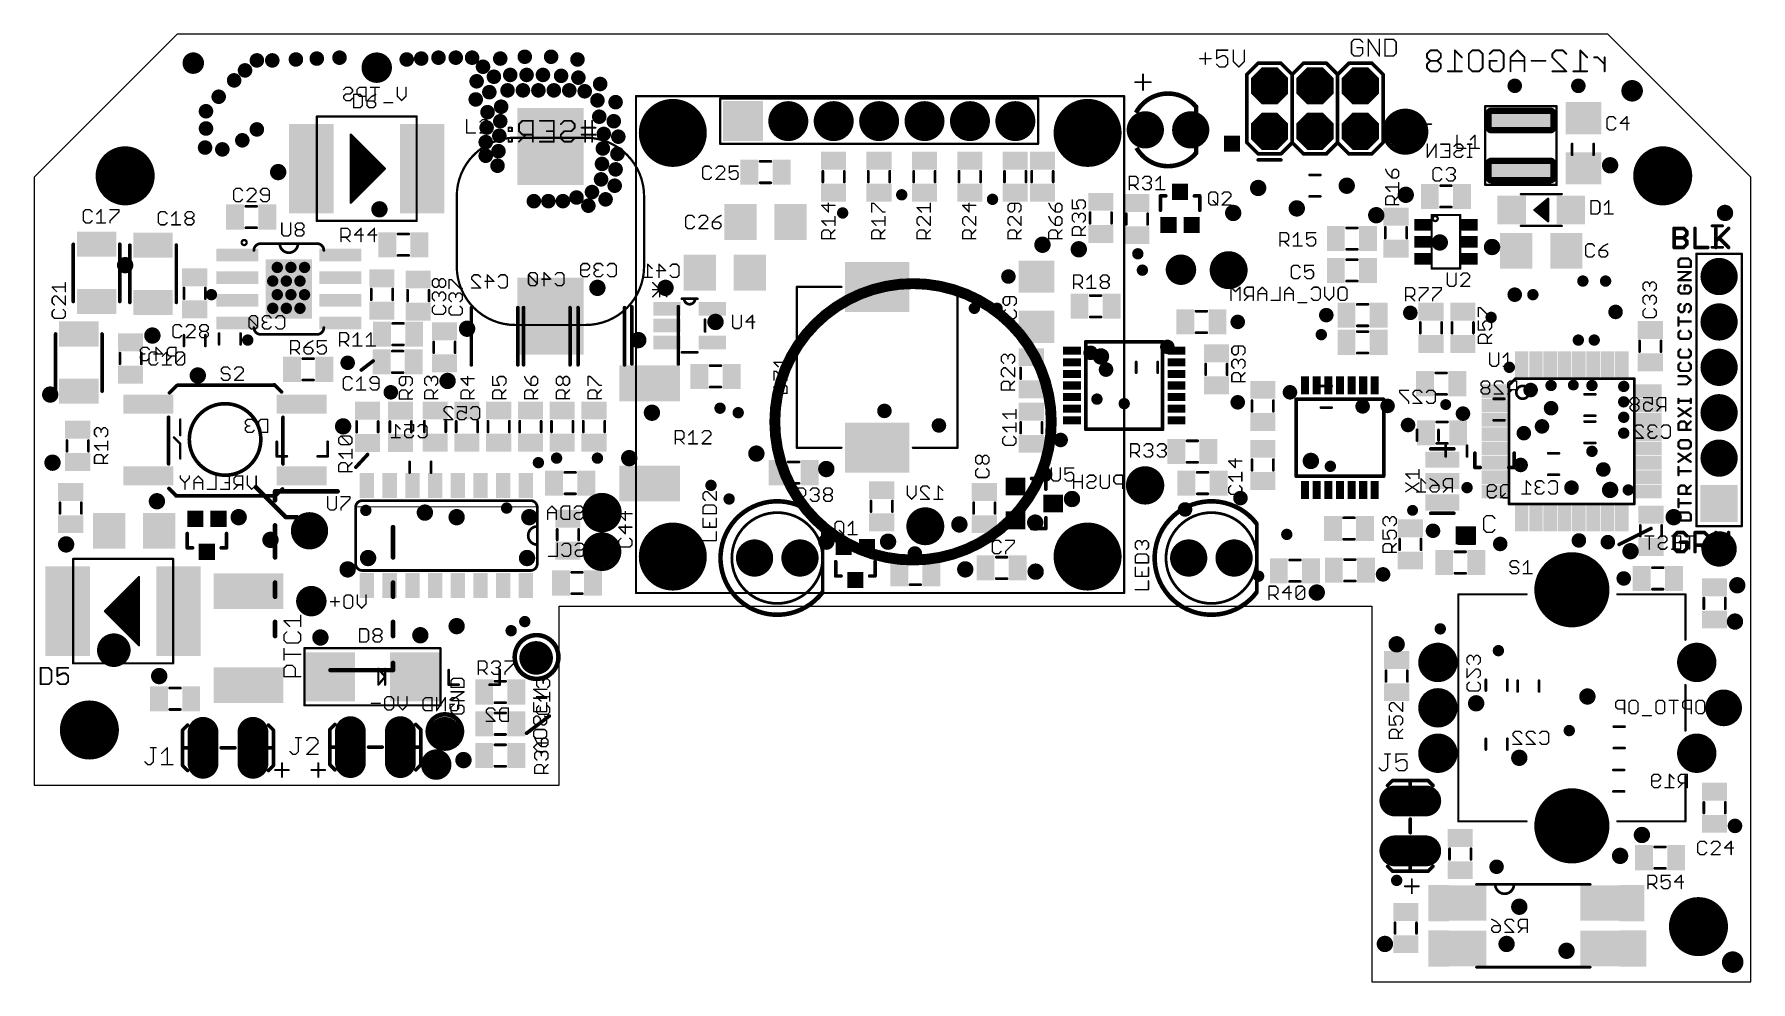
# Model space of a CAD drawing. Extents: x 0 to 96, y -11 to 42.
import ezdxf

# ---------------------------------------------------------------- set-up
doc = ezdxf.new("R2010")
doc.units = 0
for name, color, linetype in [('17', 82, 'CONTINUOUS'), ('18', 82, 'CONTINUOUS'), ('20', 7, 'CONTINUOUS'), ('21', 253, 'CONTINUOUS'), ('22', 253, 'CONTINUOUS'), ('29', 253, 'CONTINUOUS')]:
    doc.layers.add(name, color=color, linetype=linetype)

# ---------------------------------------------------------------- blocks, each defined once
blk = doc.blocks.new('RECT')
blk.add_solid([(-0.5, -0.5), (0.5, -0.5), (-0.5, 0.5), (0.5, 0.5)])
blk = doc.blocks.new('PIE')
at = {"const_width": 0.5}
blk.add_lwpolyline([(0, -0.25, 1), (0, 0.25, 1), (0, -0.25)], format="xyb", dxfattribs=at)
blk = doc.blocks.new('LONGP100')
at = {"const_width": 1}
blk.add_lwpolyline([(-0.5, 0), (0.5, 0)], dxfattribs=at)
at = {"const_width": 0.5}
for points in [[(-0.5, 0.25, 1), (-0.5, -0.25)], [(0.5, -0.25, 1), (0.5, 0.25)]]:
    blk.add_lwpolyline(points, format="xyb", dxfattribs=at)
blk = doc.blocks.new('OCTAGONP')
at = {"const_width": 0.5}
blk.add_lwpolyline([(-0.25, -0.1036), (-0.25, 0.1036), (-0.1036, 0.25), (0.1036, 0.25), (0.25, 0.1036), (0.25, -0.1036), (0.1036, -0.25), (-0.1036, -0.25), (-0.25, -0.1036), (-0.25, 0.1036)], dxfattribs=at)
blk = doc.blocks.new('SQUAREP')
blk.add_solid([(-0.5, -0.5), (0.5, -0.5), (-0.5, 0.5), (0.5, 0.5)])
blk = doc.blocks.new('ROUNDP')
at = {"const_width": 0.5}
blk.add_lwpolyline([(0, -0.25, 1), (0, 0.25, 1), (0, -0.25)], format="xyb", dxfattribs=at)
blk = doc.blocks.new('RECT640512X232512R50')
at = {"const_width": 0.3633}
blk.add_lwpolyline([(1.82, -0.3633), (1.82, 0.3633, 0.4142), (1.6383, 0.545), (-1.6383, 0.545, 0.4142), (-1.82, 0.3633), (-1.82, -0.3633, 0.4142), (-1.6383, -0.545), (1.6383, -0.545, 0.4142)], format="xyb", close=True, dxfattribs=at)
blk.add_solid([(-1.6637, -0.3887), (1.6637, -0.3887), (-1.6637, 0.3887), (1.6637, 0.3887)])
blk = doc.blocks.new('ROUNDV')
at = {"const_width": 0.5}
blk.add_lwpolyline([(0, -0.25, 1), (0, 0.25, 1), (0, -0.25)], format="xyb", dxfattribs=at)
blk = doc.blocks.new('SQUAREV')
blk.add_solid([(-0.5, -0.5), (0.5, -0.5), (-0.5, 0.5), (0.5, 0.5)])

msp = doc.modelspace()

# ---------------------------------------------------------------- linework, layer by layer
at = {"layer": '20'}
for p, q in [((7.9972, 41.9972), (0, 34)), ((88.0028, 41.9972), (7.9972, 41.9972)), ((96, 34), (88.0028, 41.9972)), ((0, 34), (0, 0)), ((96, -11), (96, 34)), ((29.35, 0), (29.35, 10)), ((29.35, 10), (74.81, 10)), ((74.81, 10), (74.81, -11)), ((0, 0), (29.35, 0)), ((74.81, -11), (96, -11))]:
    msp.add_line(p, q, dxfattribs=at)
for centre in [(5.08, 34.08), (91.08, 34.08), (3.08, 3.08), (93.08, -7.92)]:
    msp.add_circle(centre, 1.55, dxfattribs=at)
at = {"layer": '21'}
for points, const_width in [([(73.8295, 41.7203), (73.6727, 41.5635)], 0.0762), ([(73.6727, 41.5635), (73.6727, 40.9365)], 0.0762), ([(74.143, 41.7203), (73.8295, 41.7203)], 0.0762), ([(74.2998, 41.25), (73.9862, 41.25)], 0.0762), ([(74.2998, 41.5635), (74.143, 41.7203)], 0.0762), ([(74.2998, 40.9365), (74.2998, 41.25)], 0.0762), ([(74.6082, 40.7797), (74.6082, 41.7203)], 0.0762), ([(74.6082, 41.7203), (75.2353, 40.7797)], 0.0762), ([(75.2353, 40.7797), (75.2353, 41.7203)], 0.0762), ([(75.5437, 41.7203), (75.5437, 40.7797)], 0.0762), ([(76.014, 41.7203), (75.5437, 41.7203)], 0.0762), ([(76.1708, 41.5635), (76.014, 41.7203)], 0.0762), ([(76.1708, 40.9365), (76.1708, 41.5635)], 0.0762), ([(65.1891, 40.6404), (65.8162, 40.6404)], 0.0762), ([(65.5026, 40.9539), (65.5026, 40.3269)], 0.0762), ([(66.7517, 41.1107), (66.1246, 41.1107)], 0.0762), ([(66.1246, 41.1107), (66.1246, 40.6404)], 0.0762), ([(66.1246, 40.6404), (66.4382, 40.7972)], 0.0762), ([(66.2814, 40.1701), (66.1246, 40.3269)], 0.0762), ([(66.4382, 40.7972), (66.5949, 40.7972)], 0.0762), ([(66.5949, 40.7972), (66.7517, 40.6404)], 0.0762), ([(66.7517, 40.3269), (66.5949, 40.1701)], 0.0762), ([(66.7517, 40.6404), (66.7517, 40.3269)], 0.0762), ([(67.0601, 41.1107), (67.0601, 40.4836)], 0.0762), ([(67.0601, 40.4836), (67.3737, 40.1701)], 0.0762), ([(67.3737, 40.1701), (67.6872, 40.4836)], 0.0762), ([(67.6872, 40.4836), (67.6872, 41.1107)], 0.0762), ([(67.818, 39.751), (68.453, 40.386)], 0.2032), ([(68.453, 40.386), (69.723, 40.386)], 0.2032), ([(69.723, 40.386), (70.358, 39.751)], 0.2032), ([(70.358, 39.751), (70.993, 40.386)], 0.2032), ([(70.993, 40.386), (72.263, 40.386)], 0.2032), ([(72.263, 40.386), (72.898, 39.751)], 0.2032), ([(72.898, 39.751), (73.533, 40.386)], 0.2032), ([(73.533, 40.386), (74.803, 40.386)], 0.2032), ([(73.6727, 40.9365), (73.8295, 40.7797)], 0.0762), ([(73.8295, 40.7797), (74.143, 40.7797)], 0.0762), ([(74.143, 40.7797), (74.2998, 40.9365)], 0.0762), ([(74.803, 40.386), (75.438, 39.751)], 0.2032), ([(75.5437, 40.7797), (76.014, 40.7797)], 0.0762), ([(76.014, 40.7797), (76.1708, 40.9365)], 0.0762), ([(61.5696, 39.3198), (62.4509, 39.3198)], 0.1016), ([(62.0102, 39.7604), (62.0102, 38.8791)], 0.1016), ([(66.5949, 40.1701), (66.2814, 40.1701)], 0.0762), ([(67.818, 35.941), (67.818, 39.751)], 0.2032), ([(70.358, 39.751), (70.358, 35.941)], 0.2032), ([(72.898, 39.751), (72.898, 35.941)], 0.2032), ([(75.438, 39.751), (75.438, 35.941)], 0.2032), ([(17.858, 38.634), (17.858, 37.8968)], 0.0762), ([(18.2266, 38.634), (17.858, 38.634)], 0.0762), ([(18.3495, 38.5112), (18.2266, 38.634)], 0.0762), ([(18.3495, 38.0197), (18.3495, 38.5112)], 0.0762), ([(18.8521, 38.5112), (18.6064, 38.2654)], 0.0762), ([(19.0979, 38.634), (18.8521, 38.5112)], 0.0762), ([(34.752, 38.542), (33.652, 38.542)], 0.127), ([(33.652, 38.542), (33.652, 10.742)], 0.127), ([(43.252, 38.542), (34.752, 38.542)], 0.127), ([(38.362, 35.872), (38.362, 38.412)], 0.127), ([(56.142, 38.412), (38.362, 38.412)], 0.127), ([(54.252, 38.542), (43.252, 38.542)], 0.127), ([(57.252, 38.542), (54.252, 38.542)], 0.127), ([(56.142, 38.412), (56.142, 35.872)], 0.127), ([(60.952, 38.542), (57.252, 38.542)], 0.127), ([(60.952, 10.742), (60.952, 38.542)], 0.127), ([(15.7988, 31.5595), (15.7988, 37.4015)], 0.127), ([(15.7988, 37.4015), (21.3868, 37.4015)], 0.127), ([(17.858, 37.8968), (18.2266, 37.8968)], 0.0762), ([(18.2266, 37.8968), (18.3495, 38.0197)], 0.0762), ([(18.6064, 38.2654), (18.6064, 38.0197)], 0.0762), ([(18.975, 38.2654), (18.6064, 38.2654)], 0.0762), ([(18.6064, 38.0197), (18.7293, 37.8968)], 0.0762), ([(18.7293, 37.8968), (18.975, 37.8968)], 0.0762), ([(19.0979, 38.1425), (18.975, 38.2654)], 0.0762), ([(18.975, 37.8968), (19.0979, 38.0197)], 0.0762), ([(19.0979, 38.0197), (19.0979, 38.1425)], 0.0762), ([(21.3868, 37.4015), (21.3868, 31.5595)], 0.127), ([(64.9859, 37.9476), (64.9859, 37.4396)], 0.254), ([(85.1469, 37.9759), (81.1469, 37.9759)], 0.127), ([(81.1469, 37.9759), (81.1469, 33.5759)], 0.127), ([(85.1469, 33.5759), (85.1469, 37.9759)], 0.127), ([(24.1826, 37.2182), (24.1826, 36.481)], 0.0762), ([(24.1826, 36.481), (24.6741, 36.481)], 0.0762), ([(25.0539, 37.2182), (24.931, 37.0954)], 0.0762), ([(24.931, 36.481), (25.4225, 36.9725)], 0.0762), ([(25.4225, 36.481), (24.931, 36.481)], 0.0762), ([(25.2996, 37.2182), (25.0539, 37.2182)], 0.0762), ([(25.4225, 37.0954), (25.2996, 37.2182)], 0.0762), ([(25.4225, 36.9725), (25.4225, 37.0954)], 0.0762), ([(76.1619, 36.2331), (76.1619, 36.9703)], 0.0762), ([(76.1619, 36.9703), (76.5305, 36.9703)], 0.0762), ([(76.5305, 36.4788), (76.1619, 36.4788)], 0.0762), ([(76.4076, 36.4788), (76.6534, 36.2331)], 0.0762), ([(76.5305, 36.9703), (76.6534, 36.8475)], 0.0762), ([(76.6534, 36.6017), (76.5305, 36.4788)], 0.0762), ([(76.6534, 36.8475), (76.6534, 36.6017)], 0.0762), ([(77.0332, 36.9703), (76.9103, 36.8475)], 0.0762), ([(76.9103, 36.8475), (76.9103, 36.7246)], 0.0762), ([(76.9103, 36.7246), (77.0332, 36.6017)], 0.0762), ([(77.2789, 36.9703), (77.0332, 36.9703)], 0.0762), ([(77.0332, 36.6017), (77.2789, 36.6017)], 0.0762), ([(77.4018, 36.8475), (77.2789, 36.9703)], 0.0762), ([(77.2789, 36.6017), (77.4018, 36.4788)], 0.0762), ([(77.4018, 36.4788), (77.4018, 36.356)], 0.0762), ([(77.6587, 36.9703), (78.1502, 36.9703)], 0.0762), ([(77.9045, 36.2331), (77.9045, 36.9703)], 0.0762), ([(88.0831, 37.3894), (87.9602, 37.2666)], 0.0762), ([(87.9602, 37.2666), (87.9602, 36.7751)], 0.0762), ([(87.9602, 36.7751), (88.0831, 36.6522)], 0.0762), ([(88.3288, 37.3894), (88.0831, 37.3894)], 0.0762), ([(88.0831, 36.6522), (88.3288, 36.6522)], 0.0762), ([(88.4517, 37.2666), (88.3288, 37.3894)], 0.0762), ([(88.3288, 36.6522), (88.4517, 36.7751)], 0.0762), ([(89.0772, 37.3894), (88.7086, 37.0208)], 0.0762), ([(88.7086, 37.0208), (89.2001, 37.0208)], 0.0762), ([(89.0772, 36.6522), (89.0772, 37.3894)], 0.0762), ([(17.7038, 36.3855), (19.6088, 34.4805)], 0.127), ([(17.7038, 32.5755), (17.7038, 36.3855)], 0.127), ([(17.7038, 36.2585), (17.8308, 36.2585)], 0.127), ([(17.7038, 36.1315), (17.9578, 36.1315)], 0.127), ([(17.7038, 36.0045), (18.0848, 36.0045)], 0.127), ([(17.7038, 35.8775), (18.2118, 35.8775)], 0.127), ([(17.7038, 35.7505), (18.3388, 35.7505)], 0.127), ([(17.7038, 35.6235), (18.4658, 35.6235)], 0.127), ([(17.7038, 35.4965), (18.5928, 35.4965)], 0.127), ([(26.8986, 36.2138), (30.8356, 36.2138)], 0.127), ([(56.142, 35.872), (38.362, 35.872)], 0.127), ([(64.9859, 35.3568), (64.9859, 35.814)], 0.254), ([(67.818, 35.941), (68.453, 35.306)], 0.2032), ([(69.723, 35.306), (70.358, 35.941)], 0.2032), ([(70.358, 35.941), (70.993, 35.306)], 0.2032), ([(72.263, 35.306), (72.898, 35.941)], 0.2032), ([(72.898, 35.941), (73.533, 35.306)], 0.2032), ([(74.803, 35.306), (75.438, 35.941)], 0.2032), ([(77.0332, 36.2331), (76.9103, 36.356)], 0.0762), ([(77.2789, 36.2331), (77.0332, 36.2331)], 0.0762), ([(77.4018, 36.356), (77.2789, 36.2331)], 0.0762), ([(79.58, 36.348), (79.58, 35.6108)], 0.0762), ([(79.58, 35.6108), (80.0715, 35.6108)], 0.0762), ([(80.3284, 36.1023), (80.5741, 36.348)], 0.0762), ([(80.3284, 35.6108), (80.8199, 35.6108)], 0.0762), ([(80.5741, 36.348), (80.5741, 35.6108)], 0.0762), ([(17.7038, 35.3695), (18.7198, 35.3695)], 0.127), ([(17.7038, 35.2425), (18.8468, 35.2425)], 0.127), ([(17.7038, 35.1155), (18.9738, 35.1155)], 0.127), ([(17.7038, 34.9885), (19.1008, 34.9885)], 0.127), ([(17.7038, 34.8615), (19.2278, 34.8615)], 0.127), ([(17.7038, 34.7345), (19.3548, 34.7345)], 0.127), ([(17.7038, 34.6075), (19.4818, 34.6075)], 0.127), ([(37.499, 34.6208), (37.3761, 34.498)], 0.0762), ([(37.7447, 34.6208), (37.499, 34.6208)], 0.0762), ([(37.8676, 34.498), (37.7447, 34.6208)], 0.0762), ([(38.2474, 34.6208), (38.1245, 34.498)], 0.0762), ([(38.4931, 34.6208), (38.2474, 34.6208)], 0.0762), ([(38.616, 34.498), (38.4931, 34.6208)], 0.0762), ([(39.3644, 34.6208), (38.8729, 34.6208)], 0.0762), ([(38.8729, 34.6208), (38.8729, 34.2522)], 0.0762), ([(40.594, 34.89), (41.194, 34.89)], 0.1524), ([(68.453, 35.306), (69.723, 35.306)], 0.2032), ([(69.723, 34.971), (68.453, 34.971)], 0.2032), ([(70.993, 35.306), (72.263, 35.306)], 0.2032), ([(73.533, 35.306), (74.803, 35.306)], 0.2032), ([(78.3549, 34.5319), (78.232, 34.4091)], 0.0762), ([(78.6006, 34.5319), (78.3549, 34.5319)], 0.0762), ([(78.7235, 34.4091), (78.6006, 34.5319)], 0.0762), ([(78.9804, 34.4091), (79.1033, 34.5319)], 0.0762), ([(79.1033, 34.5319), (79.349, 34.5319)], 0.0762), ([(79.349, 34.5319), (79.4719, 34.4091)], 0.0762), ([(19.6088, 34.4805), (17.7038, 32.5755)], 0.127), ([(17.7038, 34.4805), (19.6088, 34.4805)], 0.127), ([(17.7038, 34.3535), (19.4818, 34.3535)], 0.127), ([(17.7038, 34.2265), (19.3548, 34.2265)], 0.127), ([(17.7038, 34.0995), (19.2278, 34.0995)], 0.127), ([(17.7038, 33.9725), (19.1008, 33.9725)], 0.127), ([(17.7038, 33.8455), (18.9738, 33.8455)], 0.127), ([(17.7038, 33.7185), (18.8468, 33.7185)], 0.127), ([(17.7038, 33.5915), (18.7198, 33.5915)], 0.127), ([(37.3761, 34.498), (37.3761, 34.0065)], 0.0762), ([(37.3761, 34.0065), (37.499, 33.8836)], 0.0762), ([(37.499, 33.8836), (37.7447, 33.8836)], 0.0762), ([(37.7447, 33.8836), (37.8676, 34.0065)], 0.0762), ([(38.1245, 33.8836), (38.616, 34.3751)], 0.0762), ([(38.616, 33.8836), (38.1245, 33.8836)], 0.0762), ([(38.616, 34.3751), (38.616, 34.498)], 0.0762), ([(38.8729, 34.2522), (39.1187, 34.3751)], 0.0762), ([(38.9958, 33.8836), (38.8729, 34.0065)], 0.0762), ([(39.2415, 33.8836), (38.9958, 33.8836)], 0.0762), ([(39.1187, 34.3751), (39.2415, 34.3751)], 0.0762), ([(39.2415, 34.3751), (39.3644, 34.2522)], 0.0762), ([(39.3644, 34.0065), (39.2415, 33.8836)], 0.0762), ([(39.3644, 34.2522), (39.3644, 34.0065)], 0.0762), ([(40.594, 33.69), (41.194, 33.69)], 0.1524), ([(44.104, 33.736), (44.104, 34.336)], 0.1524), ([(45.304, 33.736), (45.304, 34.336)], 0.1524), ([(46.644, 33.736), (46.644, 34.336)], 0.1524), ([(47.844, 33.736), (47.844, 34.336)], 0.1524), ([(49.184, 33.736), (49.184, 34.336)], 0.1524), ([(50.384, 33.736), (50.384, 34.336)], 0.1524), ([(51.724, 33.736), (51.724, 34.336)], 0.1524), ([(52.924, 33.736), (52.924, 34.336)], 0.1524), ([(54.264, 33.736), (54.264, 34.336)], 0.1524), ([(55.464, 33.736), (55.464, 34.336)], 0.1524), ([(55.788, 33.736), (55.788, 34.336)], 0.1524), ([(56.988, 33.736), (56.988, 34.336)], 0.1524), ([(61.2421, 33.3121), (61.2421, 34.0493)], 0.0762), ([(61.2421, 34.0493), (61.6107, 34.0493)], 0.0762), ([(61.6107, 34.0493), (61.7335, 33.9265)], 0.0762), ([(61.7335, 33.6807), (61.6107, 33.5578)], 0.0762), ([(61.7335, 33.9265), (61.7335, 33.6807)], 0.0762), ([(61.9905, 33.9265), (62.1133, 34.0493)], 0.0762), ([(62.1133, 34.0493), (62.3591, 34.0493)], 0.0762), ([(62.3591, 33.6807), (62.2362, 33.6807)], 0.0762), ([(62.3591, 34.0493), (62.482, 33.9265)], 0.0762), ([(62.482, 33.8036), (62.3591, 33.6807)], 0.0762), ([(62.3591, 33.6807), (62.482, 33.5578)], 0.0762), ([(62.482, 33.9265), (62.482, 33.8036)], 0.0762), ([(62.7389, 33.8036), (62.9846, 34.0493)], 0.0762), ([(62.9846, 34.0493), (62.9846, 33.3121)], 0.0762), ([(75.5771, 34.4495), (75.6999, 34.2038)], 0.0762), ([(75.6999, 34.2038), (75.9457, 33.958)], 0.0762), ([(76.0686, 34.4495), (75.9457, 34.3266)], 0.0762), ([(75.9457, 34.3266), (75.9457, 33.958)], 0.0762), ([(75.9457, 33.958), (76.1914, 33.958)], 0.0762), ([(76.1914, 34.4495), (76.0686, 34.4495)], 0.0762), ([(76.3143, 34.3266), (76.1914, 34.4495)], 0.0762), ([(76.1914, 33.958), (76.3143, 34.0809)], 0.0762), ([(76.3143, 34.0809), (76.3143, 34.3266)], 0.0762), ([(76.3143, 33.2096), (76.3143, 33.7011)], 0.0762), ([(78.232, 34.4091), (78.232, 33.9176)], 0.0762), ([(78.232, 33.9176), (78.3549, 33.7947)], 0.0762), ([(78.3549, 33.7947), (78.6006, 33.7947)], 0.0762), ([(78.6006, 33.7947), (78.7235, 33.9176)], 0.0762), ([(78.6559, 33.5311), (79.2559, 33.5311)], 0.1524), ([(79.1033, 33.7947), (78.9804, 33.9176)], 0.0762), ([(79.349, 33.7947), (79.1033, 33.7947)], 0.0762), ([(79.349, 34.1633), (79.2262, 34.1633)], 0.0762), ([(79.4719, 34.2862), (79.349, 34.1633)], 0.0762), ([(79.349, 34.1633), (79.4719, 34.0404)], 0.0762), ([(79.4719, 33.9176), (79.349, 33.7947)], 0.0762), ([(79.4719, 34.4091), (79.4719, 34.2862)], 0.0762), ([(79.4719, 34.0404), (79.4719, 33.9176)], 0.0762), ([(81.1469, 33.5759), (85.1469, 33.5759)], 0.127), ([(11.2761, 33.3767), (11.1532, 33.2539)], 0.0762), ([(11.1532, 33.2539), (11.1532, 32.7624)], 0.0762), ([(11.1532, 32.7624), (11.2761, 32.6395)], 0.0762), ([(11.5218, 33.3767), (11.2761, 33.3767)], 0.0762), ([(11.2761, 32.6395), (11.5218, 32.6395)], 0.0762), ([(11.6447, 33.2539), (11.5218, 33.3767)], 0.0762), ([(11.5218, 32.6395), (11.6447, 32.7624)], 0.0762), ([(12.0245, 33.3767), (11.9016, 33.2539)], 0.0762), ([(11.9016, 32.6395), (12.3931, 33.131)], 0.0762), ([(12.3931, 32.6395), (11.9016, 32.6395)], 0.0762), ([(12.2702, 33.3767), (12.0245, 33.3767)], 0.0762), ([(12.3931, 33.2539), (12.2702, 33.3767)], 0.0762), ([(12.3931, 33.131), (12.3931, 33.2539)], 0.0762), ([(12.7729, 33.3767), (12.65, 33.2539)], 0.0762), ([(12.65, 33.2539), (12.65, 33.131)], 0.0762), ([(12.65, 33.131), (12.7729, 33.0081)], 0.0762), ([(12.65, 32.7624), (12.7729, 32.6395)], 0.0762), ([(13.0186, 33.3767), (12.7729, 33.3767)], 0.0762), ([(12.7729, 33.0081), (13.1415, 33.0081)], 0.0762), ([(12.7729, 32.6395), (13.0186, 32.6395)], 0.0762), ([(13.1415, 33.2539), (13.0186, 33.3767)], 0.0762), ([(13.0186, 32.6395), (13.1415, 32.7624)], 0.0762), ([(13.1415, 32.7624), (13.1415, 33.2539)], 0.0762), ([(17.7038, 33.4645), (18.5928, 33.4645)], 0.127), ([(17.7038, 33.3375), (18.4658, 33.3375)], 0.127), ([(17.7038, 33.2105), (18.3388, 33.2105)], 0.127), ([(17.7038, 33.0835), (18.2118, 33.0835)], 0.127), ([(17.7038, 32.9565), (18.0848, 32.9565)], 0.127), ([(17.7038, 32.8295), (17.9578, 32.8295)], 0.127), ([(17.7038, 32.7025), (17.8308, 32.7025)], 0.127), ([(23.6286, 29.0068), (23.6286, 32.9438)], 0.127), ([(34.1056, 32.9438), (34.1056, 29.0068)], 0.127), ([(58.0511, 32.735), (58.0511, 32.2435)], 0.0762), ([(58.2968, 32.6121), (58.4197, 32.735)], 0.0762), ([(58.2968, 32.4893), (58.2968, 32.6121)], 0.0762), ([(58.4197, 32.735), (58.6654, 32.735)], 0.0762), ([(58.6654, 32.735), (58.7883, 32.6121)], 0.0762), ([(58.7883, 32.6121), (58.7883, 32.3664)], 0.0762), ([(61.6107, 33.5578), (61.2421, 33.5578)], 0.0762), ([(61.4878, 33.5578), (61.7335, 33.3121)], 0.0762), ([(62.1133, 33.3121), (61.9905, 33.435)], 0.0762), ([(62.3591, 33.3121), (62.1133, 33.3121)], 0.0762), ([(62.482, 33.435), (62.3591, 33.3121)], 0.0762), ([(62.482, 33.5578), (62.482, 33.435)], 0.0762), ([(62.7389, 33.3121), (63.2304, 33.3121)], 0.0762), ([(63.2842, 32.958), (62.9842, 32.958)], 0.2032), ([(62.9842, 32.958), (62.9842, 32.158)], 0.2032), ([(64.8842, 32.958), (65.1842, 32.958)], 0.2032), ([(65.1842, 32.958), (65.1842, 32.158)], 0.2032), ([(65.6892, 33.0613), (65.8121, 33.1841)], 0.0762), ([(65.6892, 32.5698), (65.6892, 33.0613)], 0.0762), ([(65.8121, 33.1841), (66.0578, 33.1841)], 0.0762), ([(65.9349, 32.6926), (66.1807, 32.4469)], 0.0762), ([(66.0578, 33.1841), (66.1807, 33.0613)], 0.0762), ([(66.1807, 33.0613), (66.1807, 32.5698)], 0.0762), ([(66.5605, 33.1841), (66.4376, 33.0613)], 0.0762), ([(66.4376, 32.4469), (66.9291, 32.9384)], 0.0762), ([(66.8062, 33.1841), (66.5605, 33.1841)], 0.0762), ([(66.9291, 33.0613), (66.8062, 33.1841)], 0.0762), ([(66.9291, 32.9384), (66.9291, 33.0613)], 0.0762), ([(75.8228, 33.2096), (75.5771, 33.4554)], 0.0762), ([(75.5771, 33.4554), (76.3143, 33.4554)], 0.0762), ([(75.5771, 32.8298), (75.6999, 32.9527)], 0.0762), ([(75.5771, 32.4612), (75.5771, 32.8298)], 0.0762), ([(75.6999, 32.9527), (75.9457, 32.9527)], 0.0762), ([(75.9457, 32.9527), (76.0686, 32.8298)], 0.0762), ([(76.0686, 32.7069), (76.3143, 32.9527)], 0.0762), ([(76.0686, 32.8298), (76.0686, 32.4612)], 0.0762), ([(83.1469, 33.0581), (85.4329, 33.0581)], 0.127), ([(83.9089, 32.1691), (84.6709, 32.8041)], 0.127), ([(83.9089, 32.1691), (84.6709, 32.6771)], 0.127), ([(84.6709, 32.6771), (84.5439, 31.6611)], 0.127), ([(84.6709, 32.8041), (84.6709, 32.6771)], 0.127), ([(84.6709, 32.6771), (84.6709, 32.5501)], 0.127), ([(87.0712, 32.6904), (87.0712, 31.9532)], 0.0762), ([(87.4398, 32.6904), (87.0712, 32.6904)], 0.0762), ([(87.5627, 32.5676), (87.4398, 32.6904)], 0.0762), ([(87.8196, 32.4447), (88.0654, 32.6904)], 0.0762), ([(88.0654, 32.6904), (88.0654, 31.9532)], 0.0762), ([(2.8662, 32.1871), (2.7433, 32.0643)], 0.0762), ([(2.7433, 32.0643), (2.7433, 31.5728)], 0.0762), ([(3.1119, 32.1871), (2.8662, 32.1871)], 0.0762), ([(3.2348, 32.0643), (3.1119, 32.1871)], 0.0762), ([(3.4917, 31.9414), (3.7375, 32.1871)], 0.0762), ([(3.7375, 32.1871), (3.7375, 31.4499)], 0.0762), ([(4.2401, 32.1871), (4.7316, 32.1871)], 0.0762), ([(4.7316, 32.0643), (4.2401, 31.5728)], 0.0762), ([(4.7316, 32.1871), (4.7316, 32.0643)], 0.0762), ([(7.0596, 32.0761), (6.9368, 31.9533)], 0.0762), ([(6.9368, 31.9533), (6.9368, 31.4618)], 0.0762), ([(7.3054, 32.0761), (7.0596, 32.0761)], 0.0762), ([(7.4282, 31.9533), (7.3054, 32.0761)], 0.0762), ([(7.6852, 31.8304), (7.9309, 32.0761)], 0.0762), ([(7.9309, 32.0761), (7.9309, 31.3389)], 0.0762), ([(8.4336, 31.9533), (8.5565, 32.0761)], 0.0762), ([(8.4336, 31.8304), (8.4336, 31.9533)], 0.0762), ([(8.5565, 31.7075), (8.4336, 31.8304)], 0.0762), ([(8.4336, 31.5846), (8.5565, 31.7075)], 0.0762), ([(8.5565, 32.0761), (8.8022, 32.0761)], 0.0762), ([(8.5565, 31.7075), (8.8022, 31.7075)], 0.0762), ([(8.8022, 32.0761), (8.9251, 31.9533)], 0.0762), ([(8.9251, 31.8304), (8.8022, 31.7075)], 0.0762), ([(8.8022, 31.7075), (8.9251, 31.5846)], 0.0762), ([(8.9251, 31.9533), (8.9251, 31.8304)], 0.0762), ([(11.8311, 32.3759), (12.4311, 32.3759)], 0.1524), ([(36.5491, 31.8649), (36.4263, 31.7421)], 0.0762), ([(36.4263, 31.7421), (36.4263, 31.2506)], 0.0762), ([(36.7949, 31.8649), (36.5491, 31.8649)], 0.0762), ([(36.9177, 31.7421), (36.7949, 31.8649)], 0.0762), ([(37.2975, 31.8649), (37.1747, 31.7421)], 0.0762), ([(37.5433, 31.8649), (37.2975, 31.8649)], 0.0762), ([(37.6662, 31.7421), (37.5433, 31.8649)], 0.0762), ([(37.6662, 31.6192), (37.6662, 31.7421)], 0.0762), ([(38.1688, 31.7421), (37.9231, 31.4963)], 0.0762), ([(38.4146, 31.8649), (38.1688, 31.7421)], 0.0762), ([(44.7802, 32.4243), (44.043, 32.4243)], 0.0762), ([(44.043, 32.4243), (44.4116, 32.0557)], 0.0762), ([(44.4116, 32.0557), (44.4116, 32.5472)], 0.0762), ([(44.7802, 31.3073), (44.7802, 31.7988)], 0.0762), ([(46.837, 32.0557), (46.837, 32.5472)], 0.0762), ([(46.837, 32.5472), (46.9598, 32.5472)], 0.0762), ([(46.9598, 32.5472), (47.4513, 32.0557)], 0.0762), ([(47.4513, 32.0557), (47.5742, 32.0557)], 0.0762), ([(47.5742, 31.3073), (47.5742, 31.7988)], 0.0762), ([(49.6227, 32.0557), (49.377, 32.3014)], 0.0762), ([(49.377, 32.3014), (50.1142, 32.3014)], 0.0762), ([(49.4998, 31.7988), (49.377, 31.6759)], 0.0762), ([(49.377, 31.6759), (49.377, 31.4301)], 0.0762), ([(49.6227, 31.7988), (49.4998, 31.7988)], 0.0762), ([(50.1142, 31.3073), (49.6227, 31.7988)], 0.0762), ([(50.1142, 32.0557), (50.1142, 32.5472)], 0.0762), ([(50.1142, 31.7988), (50.1142, 31.3073)], 0.0762), ([(52.6542, 32.4243), (51.917, 32.4243)], 0.0762), ([(51.917, 32.4243), (52.2856, 32.0557)], 0.0762), ([(52.0398, 31.7988), (51.917, 31.6759)], 0.0762), ([(51.917, 31.6759), (51.917, 31.4301)], 0.0762), ([(52.1627, 31.7988), (52.0398, 31.7988)], 0.0762), ([(52.6542, 31.3073), (52.1627, 31.7988)], 0.0762), ([(52.2856, 32.0557), (52.2856, 32.5472)], 0.0762), ([(52.6542, 31.7988), (52.6542, 31.3073)], 0.0762), ([(54.5798, 32.5472), (54.457, 32.4243)], 0.0762), ([(54.457, 32.4243), (54.457, 32.1786)], 0.0762), ([(54.457, 32.1786), (54.5798, 32.0557)], 0.0762), ([(54.5798, 31.7988), (54.457, 31.6759)], 0.0762), ([(54.457, 31.6759), (54.457, 31.4301)], 0.0762), ([(55.0713, 32.5472), (54.5798, 32.5472)], 0.0762), ([(54.5798, 32.0557), (54.7027, 32.0557)], 0.0762), ([(54.7027, 31.7988), (54.5798, 31.7988)], 0.0762), ([(54.7027, 32.0557), (54.8256, 32.1786)], 0.0762), ([(55.1942, 31.3073), (54.7027, 31.7988)], 0.0762), ([(54.8256, 32.1786), (54.8256, 32.5472)], 0.0762), ([(55.1942, 32.4243), (55.0713, 32.5472)], 0.0762), ([(55.0713, 32.0557), (55.1942, 32.1786)], 0.0762), ([(55.1942, 32.1786), (55.1942, 32.4243)], 0.0762), ([(55.1942, 31.7988), (55.1942, 31.3073)], 0.0762), ([(56.743, 32.5472), (56.8658, 32.3014)], 0.0762), ([(56.743, 31.7988), (56.8658, 31.553)], 0.0762), ([(56.8658, 32.3014), (57.1116, 32.0557)], 0.0762), ([(57.2345, 32.5472), (57.1116, 32.4243)], 0.0762), ([(57.1116, 32.4243), (57.1116, 32.0557)], 0.0762), ([(57.1116, 32.0557), (57.3573, 32.0557)], 0.0762), ([(57.2345, 31.7988), (57.1116, 31.6759)], 0.0762), ([(57.1116, 31.6759), (57.1116, 31.3073)], 0.0762), ([(57.3573, 32.5472), (57.2345, 32.5472)], 0.0762), ([(57.3573, 31.7988), (57.2345, 31.7988)], 0.0762), ([(57.4802, 32.4243), (57.3573, 32.5472)], 0.0762), ([(57.3573, 32.0557), (57.4802, 32.1786)], 0.0762), ([(57.4802, 31.6759), (57.3573, 31.7988)], 0.0762), ([(57.4802, 32.1786), (57.4802, 32.4243)], 0.0762), ([(57.4802, 31.4301), (57.4802, 31.6759)], 0.0762), ([(58.0511, 32.2435), (58.4197, 32.2435)], 0.0762), ([(58.0511, 31.8637), (58.1739, 31.9866)], 0.0762), ([(58.0511, 31.618), (58.0511, 31.8637)], 0.0762), ([(58.1739, 31.9866), (58.2968, 31.9866)], 0.0762), ([(58.4197, 32.2435), (58.2968, 32.4893)], 0.0762), ([(58.2968, 31.9866), (58.4197, 31.8637)], 0.0762), ([(58.4197, 31.8637), (58.5426, 31.9866)], 0.0762), ([(58.4197, 31.8637), (58.4197, 31.7409)], 0.0762), ([(58.5426, 31.9866), (58.6654, 31.9866)], 0.0762), ([(58.7883, 32.3664), (58.6654, 32.2435)], 0.0762), ([(58.6654, 31.9866), (58.7883, 31.8637)], 0.0762), ([(58.7883, 31.8637), (58.7883, 31.618)], 0.0762), ([(59.0519, 31.4246), (59.0519, 32.0246)], 0.1524), ([(60.2519, 31.4246), (60.2519, 32.0246)], 0.1524), ([(61.0712, 31.3611), (61.0712, 31.9611)], 0.1524), ([(62.2712, 31.3611), (62.2712, 31.9611)], 0.1524), ([(65.8121, 32.4469), (65.6892, 32.5698)], 0.0762), ([(66.0578, 32.4469), (65.8121, 32.4469)], 0.0762), ([(66.1807, 32.5698), (66.0578, 32.4469)], 0.0762), ([(66.9291, 32.4469), (66.4376, 32.4469)], 0.0762), ([(76.3143, 32.4612), (75.5771, 32.4612)], 0.0762), ([(78.1559, 28.8911), (78.1559, 31.8911)], 0.127), ([(78.1559, 31.8911), (79.7559, 31.8911)], 0.127), ([(78.6559, 32.3311), (79.2559, 32.3311)], 0.1524), ([(79.7559, 31.8911), (79.7559, 28.8911)], 0.127), ([(84.6709, 31.5341), (83.9089, 32.1691)], 0.127), ([(84.0359, 32.1691), (84.6709, 32.5501)], 0.127), ([(84.5439, 31.6611), (84.0359, 32.1691)], 0.127), ([(84.1629, 32.1691), (84.5439, 32.4231)], 0.127), ([(84.5439, 31.7881), (84.1629, 32.1691)], 0.127), ([(84.2899, 32.1691), (84.5439, 32.2961)], 0.127), ([(84.4169, 32.0421), (84.2899, 32.1691)], 0.127), ([(84.5439, 32.2961), (84.4169, 32.0421)], 0.127), ([(84.4169, 32.0421), (84.4169, 32.1691)], 0.127), ([(84.5439, 31.9151), (84.4169, 32.0421)], 0.127), ([(84.6709, 32.5501), (84.5439, 31.7881)], 0.127), ([(84.5439, 32.4231), (84.5439, 32.2961)], 0.127), ([(84.5439, 32.2961), (84.5439, 31.9151)], 0.127), ([(84.6709, 32.5501), (84.6709, 31.5341)], 0.127), ([(87.0712, 31.9532), (87.4398, 31.9532)], 0.0762), ([(87.4398, 31.9532), (87.5627, 32.0761)], 0.0762), ([(87.5627, 32.0761), (87.5627, 32.5676)], 0.0762), ([(87.8196, 31.9532), (88.3111, 31.9532)], 0.0762), ([(2.7433, 31.5728), (2.8662, 31.4499)], 0.0762), ([(2.8662, 31.4499), (3.1119, 31.4499)], 0.0762), ([(3.1119, 31.4499), (3.2348, 31.5728)], 0.0762), ([(3.4917, 31.4499), (3.9832, 31.4499)], 0.0762), ([(4.2401, 31.5728), (4.2401, 31.4499)], 0.0762), ([(6.9368, 31.4618), (7.0596, 31.3389)], 0.0762), ([(7.0596, 31.3389), (7.3054, 31.3389)], 0.0762), ([(7.3054, 31.3389), (7.4282, 31.4618)], 0.0762), ([(7.6852, 31.3389), (8.1767, 31.3389)], 0.0762), ([(8.4336, 31.4618), (8.4336, 31.5846)], 0.0762), ([(8.5565, 31.3389), (8.4336, 31.4618)], 0.0762), ([(8.8022, 31.3389), (8.5565, 31.3389)], 0.0762), ([(8.9251, 31.4618), (8.8022, 31.3389)], 0.0762), ([(8.9251, 31.5846), (8.9251, 31.4618)], 0.0762), ([(11.8311, 31.1759), (12.4311, 31.1759)], 0.1524), ([(13.843, 31.4458), (13.843, 30.8315)], 0.0762), ([(13.843, 30.8315), (13.9659, 30.7086)], 0.0762), ([(13.9659, 30.7086), (14.2116, 30.7086)], 0.0762), ([(14.2116, 30.7086), (14.3345, 30.8315)], 0.0762), ([(14.3345, 30.8315), (14.3345, 31.4458)], 0.0762), ([(14.5914, 31.323), (14.7143, 31.4458)], 0.0762), ([(14.5914, 31.2001), (14.5914, 31.323)], 0.0762), ([(14.7143, 31.0772), (14.5914, 31.2001)], 0.0762), ([(14.5914, 30.9543), (14.7143, 31.0772)], 0.0762), ([(14.5914, 30.8315), (14.5914, 30.9543)], 0.0762), ([(14.7143, 30.7086), (14.5914, 30.8315)], 0.0762), ([(14.7143, 31.4458), (14.96, 31.4458)], 0.0762), ([(14.7143, 31.0772), (14.96, 31.0772)], 0.0762), ([(14.96, 30.7086), (14.7143, 30.7086)], 0.0762), ([(14.96, 31.4458), (15.0829, 31.323)], 0.0762), ([(15.0829, 31.2001), (14.96, 31.0772)], 0.0762), ([(14.96, 31.0772), (15.0829, 30.9543)], 0.0762), ([(15.0829, 30.8315), (14.96, 30.7086)], 0.0762), ([(15.0829, 31.323), (15.0829, 31.2001)], 0.0762), ([(15.0829, 30.9543), (15.0829, 30.8315)], 0.0762), ([(21.3868, 31.5595), (15.7988, 31.5595)], 0.127), ([(17.1604, 30.4038), (17.1604, 31.141)], 0.0762), ([(17.1604, 31.141), (17.529, 31.141)], 0.0762), ([(17.529, 31.141), (17.6518, 31.0182)], 0.0762), ([(17.6518, 30.7724), (17.529, 30.6495)], 0.0762), ([(17.6518, 31.0182), (17.6518, 30.7724)], 0.0762), ([(18.2774, 31.141), (17.9088, 30.7724)], 0.0762), ([(17.9088, 30.7724), (18.4003, 30.7724)], 0.0762), ([(18.2774, 30.4038), (18.2774, 31.141)], 0.0762), ([(19.0258, 31.141), (18.6572, 30.7724)], 0.0762), ([(18.6572, 30.7724), (19.1487, 30.7724)], 0.0762), ([(19.0258, 30.4038), (19.0258, 31.141)], 0.0762), ([(20.3375, 30.826), (20.9375, 30.826)], 0.1524), ([(36.4263, 31.2506), (36.5491, 31.1277)], 0.0762), ([(36.5491, 31.1277), (36.7949, 31.1277)], 0.0762), ([(36.7949, 31.1277), (36.9177, 31.2506)], 0.0762), ([(37.1747, 31.1277), (37.6662, 31.6192)], 0.0762), ([(37.6662, 31.1277), (37.1747, 31.1277)], 0.0762), ([(37.9231, 31.4963), (37.9231, 31.2506)], 0.0762), ([(38.2917, 31.4963), (37.9231, 31.4963)], 0.0762), ([(37.9231, 31.2506), (38.046, 31.1277)], 0.0762), ([(38.046, 31.1277), (38.2917, 31.1277)], 0.0762), ([(38.4146, 31.3734), (38.2917, 31.4963)], 0.0762), ([(38.2917, 31.1277), (38.4146, 31.2506)], 0.0762), ([(38.4146, 31.2506), (38.4146, 31.3734)], 0.0762), ([(44.2887, 31.3073), (44.043, 31.553)], 0.0762), ([(44.043, 31.553), (44.7802, 31.553)], 0.0762), ([(44.043, 30.9275), (44.1658, 31.0503)], 0.0762), ([(44.043, 30.5589), (44.043, 30.9275)], 0.0762), ([(44.1658, 31.0503), (44.4116, 31.0503)], 0.0762), ([(44.4116, 31.0503), (44.5345, 30.9275)], 0.0762), ([(44.5345, 30.8046), (44.7802, 31.0503)], 0.0762), ([(44.5345, 30.9275), (44.5345, 30.5589)], 0.0762), ([(47.0827, 31.3073), (46.837, 31.553)], 0.0762), ([(46.837, 31.553), (47.5742, 31.553)], 0.0762), ([(46.837, 30.9275), (46.9598, 31.0503)], 0.0762), ([(46.837, 30.5589), (46.837, 30.9275)], 0.0762), ([(46.9598, 31.0503), (47.2056, 31.0503)], 0.0762), ([(47.2056, 31.0503), (47.3285, 30.9275)], 0.0762), ([(47.3285, 30.8046), (47.5742, 31.0503)], 0.0762), ([(47.3285, 30.9275), (47.3285, 30.5589)], 0.0762), ([(49.377, 31.4301), (49.4998, 31.3073)], 0.0762), ([(49.377, 30.9275), (49.4998, 31.0503)], 0.0762), ([(49.377, 30.5589), (49.377, 30.9275)], 0.0762), ([(49.4998, 31.0503), (49.7456, 31.0503)], 0.0762), ([(49.7456, 31.0503), (49.8685, 30.9275)], 0.0762), ([(49.8685, 30.8046), (50.1142, 31.0503)], 0.0762), ([(49.8685, 30.9275), (49.8685, 30.5589)], 0.0762), ([(51.917, 31.4301), (52.0398, 31.3073)], 0.0762), ([(51.917, 30.9275), (52.0398, 31.0503)], 0.0762), ([(51.917, 30.5589), (51.917, 30.9275)], 0.0762), ([(52.0398, 31.0503), (52.2856, 31.0503)], 0.0762), ([(52.2856, 31.0503), (52.4085, 30.9275)], 0.0762), ([(52.4085, 30.8046), (52.6542, 31.0503)], 0.0762), ([(52.4085, 30.9275), (52.4085, 30.5589)], 0.0762), ([(54.457, 31.4301), (54.5798, 31.3073)], 0.0762), ([(54.457, 30.9275), (54.5798, 31.0503)], 0.0762), ([(54.457, 30.5589), (54.457, 30.9275)], 0.0762), ([(54.5798, 31.0503), (54.8256, 31.0503)], 0.0762), ([(54.8256, 31.0503), (54.9485, 30.9275)], 0.0762), ([(54.9485, 30.8046), (55.1942, 31.0503)], 0.0762), ([(54.9485, 30.9275), (54.9485, 30.5589)], 0.0762), ([(56.743, 30.9275), (56.8658, 31.0503)], 0.0762), ([(56.743, 30.5589), (56.743, 30.9275)], 0.0762), ([(56.8658, 31.553), (57.1116, 31.3073)], 0.0762), ([(56.8658, 31.0503), (57.1116, 31.0503)], 0.0762), ([(57.1116, 31.3073), (57.3573, 31.3073)], 0.0762), ([(57.1116, 31.0503), (57.2345, 30.9275)], 0.0762), ([(57.2345, 30.8046), (57.4802, 31.0503)], 0.0762), ([(57.2345, 30.9275), (57.2345, 30.5589)], 0.0762), ([(57.3573, 31.3073), (57.4802, 31.4301)], 0.0762), ([(58.1739, 31.4951), (58.0511, 31.618)], 0.0762), ([(58.0511, 31.1153), (58.1739, 31.2382)], 0.0762), ([(58.0511, 30.7467), (58.0511, 31.1153)], 0.0762), ([(58.7883, 30.7467), (58.0511, 30.7467)], 0.0762), ([(58.1739, 31.2382), (58.4197, 31.2382)], 0.0762), ([(58.4197, 31.2382), (58.5426, 31.1153)], 0.0762), ([(58.5426, 30.9924), (58.7883, 31.2382)], 0.0762), ([(58.5426, 31.1153), (58.5426, 30.7467)], 0.0762), ([(58.7883, 31.618), (58.6654, 31.4951)], 0.0762), ([(69.6722, 30.1625), (69.6722, 30.8997)], 0.0762), ([(69.6722, 30.8997), (70.0408, 30.8997)], 0.0762), ([(70.0408, 30.8997), (70.1637, 30.7769)], 0.0762), ([(70.1637, 30.7769), (70.1637, 30.5311)], 0.0762), ([(70.4206, 30.654), (70.6664, 30.8997)], 0.0762), ([(70.6664, 30.8997), (70.6664, 30.1625)], 0.0762), ([(71.6605, 30.8997), (71.169, 30.8997)], 0.0762), ([(71.169, 30.8997), (71.169, 30.5311)], 0.0762), ([(73.3981, 31.1689), (73.9981, 31.1689)], 0.1524), ([(75.5619, 30.5991), (75.5619, 31.1991)], 0.1524), ([(76.7619, 30.5991), (76.7619, 31.1991)], 0.1524), ([(85.4329, 31.2801), (83.1469, 31.2801)], 0.127), ([(91.7164, 30.0736), (91.7164, 31.1413)], 0.2032), ([(91.7164, 31.1413), (92.2503, 31.1413)], 0.2032), ([(92.2503, 31.1413), (92.4282, 30.9634)], 0.2032), ([(92.4282, 30.7854), (92.2503, 30.6075)], 0.2032), ([(92.4282, 30.9634), (92.4282, 30.7854)], 0.2032), ([(92.8858, 31.1413), (92.8858, 30.0736)], 0.2032), ([(94.0552, 31.1413), (94.0552, 30.0736)], 0.2032), ([(94.0552, 30.4295), (94.767, 31.1413)], 0.2032), ([(2.1798, 30.2512), (2.1798, 27.0512)], 0.2032), ([(4.7798, 30.2512), (4.7798, 27.0512)], 0.2032), ([(5.3421, 30.2004), (5.3421, 27.0004)], 0.2032), ([(7.9421, 30.2004), (7.9421, 27.0004)], 0.2032), ([(13.7287, 30.2895), (12.6619, 30.2895)], 0.1524), ([(14.7447, 30.2895), (13.7287, 30.2895)], 0.1524), ([(15.8115, 30.2895), (14.7447, 30.2895)], 0.1524), ([(17.529, 30.6495), (17.1604, 30.6495)], 0.0762), ([(17.4061, 30.6495), (17.6518, 30.4038)], 0.0762), ([(44.7802, 30.5589), (44.043, 30.5589)], 0.0762), ([(47.5742, 30.5589), (46.837, 30.5589)], 0.0762), ([(50.1142, 30.5589), (49.377, 30.5589)], 0.0762), ([(52.6542, 30.5589), (51.917, 30.5589)], 0.0762), ([(55.1942, 30.5589), (54.457, 30.5589)], 0.0762), ([(57.4802, 30.5589), (56.743, 30.5589)], 0.0762), ([(70.0408, 30.4082), (69.6722, 30.4082)], 0.0762), ([(69.9179, 30.4082), (70.1637, 30.1625)], 0.0762), ([(70.1637, 30.5311), (70.0408, 30.4082)], 0.0762), ([(70.4206, 30.1625), (70.9121, 30.1625)], 0.0762), ([(71.169, 30.5311), (71.4148, 30.654)], 0.0762), ([(71.2919, 30.1625), (71.169, 30.2854)], 0.0762), ([(71.5376, 30.1625), (71.2919, 30.1625)], 0.0762), ([(71.4148, 30.654), (71.5376, 30.654)], 0.0762), ([(71.5376, 30.654), (71.6605, 30.5311)], 0.0762), ([(71.6605, 30.2854), (71.5376, 30.1625)], 0.0762), ([(71.6605, 30.5311), (71.6605, 30.2854)], 0.0762), ([(73.3981, 29.9689), (73.9981, 29.9689)], 0.1524), ([(86.891, 30.2774), (86.7682, 30.1546)], 0.0762), ([(86.7682, 30.1546), (86.7682, 29.6631)], 0.0762), ([(87.1368, 30.2774), (86.891, 30.2774)], 0.0762), ([(87.2597, 30.1546), (87.1368, 30.2774)], 0.0762), ([(87.7623, 30.1546), (87.5166, 29.9088)], 0.0762), ([(87.5166, 29.9088), (87.5166, 29.6631)], 0.0762), ([(87.8852, 29.9088), (87.5166, 29.9088)], 0.0762), ([(88.0081, 30.2774), (87.7623, 30.1546)], 0.0762), ([(88.0081, 29.7859), (87.8852, 29.9088)], 0.0762), ([(88.0081, 29.6631), (88.0081, 29.7859)], 0.0762), ([(91.7164, 30.6075), (92.2503, 30.6075)], 0.2032), ([(92.2503, 30.0736), (91.7164, 30.0736)], 0.2032), ([(92.2503, 30.6075), (92.4282, 30.4295)], 0.2032), ([(92.4282, 30.2516), (92.2503, 30.0736)], 0.2032), ([(92.4282, 30.4295), (92.4282, 30.2516)], 0.2032), ([(92.8858, 30.0736), (93.5976, 30.0736)], 0.2032), ([(92.964, 14.478), (92.964, 29.718)], 0.127), ([(92.964, 29.718), (95.504, 29.718)], 0.127), ([(94.2331, 30.6075), (94.767, 30.0736)], 0.2032), ([(95.504, 29.718), (95.504, 14.478)], 0.127), ([(20.3375, 29.626), (20.9375, 29.626)], 0.1524), ([(70.4301, 29.0709), (70.3072, 28.9481)], 0.0762), ([(70.3072, 28.9481), (70.3072, 28.4566)], 0.0762), ([(70.6758, 29.0709), (70.4301, 29.0709)], 0.0762), ([(70.7987, 28.9481), (70.6758, 29.0709)], 0.0762), ([(71.5471, 29.0709), (71.0556, 29.0709)], 0.0762), ([(71.0556, 29.0709), (71.0556, 28.7023)], 0.0762), ([(71.0556, 28.7023), (71.3014, 28.8252)], 0.0762), ([(71.3014, 28.8252), (71.4242, 28.8252)], 0.0762), ([(71.4242, 28.8252), (71.5471, 28.7023)], 0.0762), ([(73.9981, 29.3909), (73.3981, 29.3909)], 0.1524), ([(79.7559, 28.8911), (78.1559, 28.8911)], 0.127), ([(86.7682, 29.6631), (86.891, 29.5402)], 0.0762), ([(86.891, 29.5402), (87.1368, 29.5402)], 0.0762), ([(87.1368, 29.5402), (87.2597, 29.6631)], 0.0762), ([(87.5166, 29.6631), (87.6395, 29.5402)], 0.0762), ([(87.6395, 29.5402), (87.8852, 29.5402)], 0.0762), ([(87.8852, 29.5402), (88.0081, 29.6631)], 0.0762), ([(92.0745, 29.4499), (91.9601, 29.3355)], 0.127), ([(91.9601, 29.3355), (91.9601, 28.9923)], 0.127), ([(91.9601, 28.9923), (92.6465, 28.9923)], 0.127), ([(92.5321, 29.4499), (92.0745, 29.4499)], 0.127), ([(92.6465, 29.3355), (92.5321, 29.4499)], 0.127), ([(92.6465, 28.9923), (92.6465, 29.3355)], 0.127), ([(1.2437, 27.6081), (0.998, 27.8539)], 0.0762), ([(0.998, 27.8539), (1.7352, 27.8539)], 0.0762), ([(1.7352, 27.6081), (1.7352, 28.0996)], 0.0762), ([(8.3667, 27.2099), (8.3667, 27.8099)], 0.1524), ([(9.5667, 27.2099), (9.5667, 27.8099)], 0.1524), ([(22.2625, 28.2052), (22.3853, 28.3281)], 0.0762), ([(22.2625, 27.9595), (22.2625, 28.2052)], 0.0762), ([(22.3853, 27.8366), (22.2625, 27.9595)], 0.0762), ([(22.3853, 28.3281), (22.5082, 28.3281)], 0.0762), ([(22.5082, 27.8366), (22.3853, 27.8366)], 0.0762), ([(22.5082, 28.3281), (22.6311, 28.2052)], 0.0762), ([(22.6311, 27.9595), (22.5082, 27.8366)], 0.0762), ([(22.6311, 28.2052), (22.754, 28.3281)], 0.0762), ([(22.6311, 27.9595), (22.6311, 28.2052)], 0.0762), ([(22.754, 27.8366), (22.6311, 27.9595)], 0.0762), ([(22.754, 28.3281), (22.8768, 28.3281)], 0.0762), ([(22.8768, 27.8366), (22.754, 27.8366)], 0.0762), ([(22.8768, 28.3281), (22.9997, 28.2052)], 0.0762), ([(22.9997, 27.9595), (22.8768, 27.8366)], 0.0762), ([(22.9997, 28.2052), (22.9997, 27.9595)], 0.0762), ([(23.2023, 27.7885), (23.2023, 28.28)], 0.0762), ([(23.2023, 28.28), (23.3251, 28.28)], 0.0762), ([(23.3251, 28.28), (23.8166, 27.7885)], 0.0762), ([(34.5821, 28.1102), (35.3786, 27.3136)], 0.0762), ([(34.5821, 27.3136), (35.3786, 28.1102)], 0.0762), ([(34.9804, 27.3136), (34.9804, 28.1102)], 0.0762), ([(42.6424, 18.868), (42.6424, 27.868)], 0.127), ([(42.6424, 27.868), (45.1424, 27.868)], 0.127), ([(51.6424, 27.868), (49.1424, 27.868)], 0.127), ([(51.6424, 27.868), (51.6424, 18.868)], 0.127), ([(58.1306, 27.7876), (58.1306, 28.5248)], 0.0762), ([(58.1306, 28.5248), (58.4992, 28.5248)], 0.0762), ([(58.4992, 28.0333), (58.1306, 28.0333)], 0.0762), ([(58.3763, 28.0333), (58.622, 27.7876)], 0.0762), ([(58.4992, 28.5248), (58.622, 28.402)], 0.0762), ([(58.622, 28.1562), (58.4992, 28.0333)], 0.0762), ([(58.622, 28.402), (58.622, 28.1562)], 0.0762), ([(58.879, 28.2791), (59.1247, 28.5248)], 0.0762), ([(59.1247, 28.5248), (59.1247, 27.7876)], 0.0762), ([(59.6274, 28.402), (59.7503, 28.5248)], 0.0762), ([(59.6274, 28.2791), (59.6274, 28.402)], 0.0762), ([(59.7503, 28.1562), (59.6274, 28.2791)], 0.0762), ([(59.6274, 28.0333), (59.7503, 28.1562)], 0.0762), ([(59.6274, 27.9105), (59.6274, 28.0333)], 0.0762), ([(59.7503, 27.7876), (59.6274, 27.9105)], 0.0762), ([(59.7503, 28.5248), (59.996, 28.5248)], 0.0762), ([(59.7503, 28.1562), (59.996, 28.1562)], 0.0762), ([(59.996, 28.5248), (60.1189, 28.402)], 0.0762), ([(60.1189, 28.2791), (59.996, 28.1562)], 0.0762), ([(59.996, 28.1562), (60.1189, 28.0333)], 0.0762), ([(60.1189, 27.9105), (59.996, 27.7876)], 0.0762), ([(60.1189, 28.402), (60.1189, 28.2791)], 0.0762), ([(60.1189, 28.0333), (60.1189, 27.9105)], 0.0762), ([(70.3072, 28.4566), (70.4301, 28.3337)], 0.0762), ([(70.4301, 28.3337), (70.6758, 28.3337)], 0.0762), ([(70.6758, 28.3337), (70.7987, 28.4566)], 0.0762), ([(71.1785, 28.3337), (71.0556, 28.4566)], 0.0762), ([(71.4242, 28.3337), (71.1785, 28.3337)], 0.0762), ([(71.5471, 28.4566), (71.4242, 28.3337)], 0.0762), ([(71.5471, 28.7023), (71.5471, 28.4566)], 0.0762), ([(73.9981, 28.1909), (73.3981, 28.1909)], 0.1524), ([(76.7107, 27.0891), (76.7107, 27.8263)], 0.0762), ([(76.7107, 27.8263), (77.0793, 27.8263)], 0.0762), ([(77.0793, 27.8263), (77.2021, 27.7035)], 0.0762), ([(77.4591, 27.8263), (77.9506, 27.8263)], 0.0762), ([(77.9506, 27.8263), (77.9506, 27.7035)], 0.0762), ([(78.2075, 27.8263), (78.699, 27.8263)], 0.0762), ([(78.699, 27.8263), (78.699, 27.7035)], 0.0762), ([(79.0346, 28.6374), (79.0346, 28.0231)], 0.0762), ([(79.0346, 28.0231), (79.1574, 27.9002)], 0.0762), ([(79.1574, 27.9002), (79.4032, 27.9002)], 0.0762), ([(79.4032, 27.9002), (79.5261, 28.0231)], 0.0762), ([(79.5261, 28.0231), (79.5261, 28.6374)], 0.0762), ([(79.9059, 28.6374), (79.783, 28.5146)], 0.0762), ([(79.783, 27.9002), (80.2745, 28.3917)], 0.0762), ([(80.2745, 27.9002), (79.783, 27.9002)], 0.0762), ([(80.1516, 28.6374), (79.9059, 28.6374)], 0.0762), ([(80.2745, 28.5146), (80.1516, 28.6374)], 0.0762), ([(80.2745, 28.3917), (80.2745, 28.5146)], 0.0762), ([(89.9789, 28.0174), (90.1017, 28.1403)], 0.0762), ([(89.9789, 27.7717), (89.9789, 28.0174)], 0.0762), ([(90.1017, 28.1403), (90.2246, 28.1403)], 0.0762), ([(90.2246, 28.1403), (90.3475, 28.0174)], 0.0762), ([(90.3475, 28.0174), (90.4704, 28.1403)], 0.0762), ([(90.3475, 28.0174), (90.3475, 27.8945)], 0.0762), ([(90.4704, 28.1403), (90.5932, 28.1403)], 0.0762), ([(90.5932, 28.1403), (90.7161, 28.0174)], 0.0762), ([(90.7161, 28.0174), (90.7161, 27.7717)], 0.0762), ([(91.9601, 28.2439), (92.6465, 28.7015)], 0.127), ([(92.6465, 28.7015), (91.9601, 28.7015)], 0.127), ([(92.6465, 28.2439), (91.9601, 28.2439)], 0.127), ([(92.0745, 27.9531), (91.9601, 27.8387)], 0.127), ([(91.9601, 27.8387), (91.9601, 27.6099)], 0.127), ([(92.5321, 27.9531), (92.3033, 27.9531)], 0.127), ([(92.3033, 27.9531), (92.3033, 27.7243)], 0.127), ([(92.6465, 27.8387), (92.5321, 27.9531)], 0.127), ([(92.6465, 27.6099), (92.6465, 27.8387)], 0.127), ([(1.1208, 27.3512), (0.998, 27.2283)], 0.0762), ([(0.998, 27.2283), (0.998, 26.9826)], 0.0762), ([(0.998, 26.9826), (1.1208, 26.8597)], 0.0762), ([(1.2437, 27.3512), (1.1208, 27.3512)], 0.0762), ([(1.7352, 26.8597), (1.2437, 27.3512)], 0.0762), ([(1.7352, 27.3512), (1.7352, 26.8597)], 0.0762), ([(18.8437, 27.7447), (18.8437, 27.1447)], 0.1524), ([(20.0437, 27.7447), (20.0437, 27.1447)], 0.1524), ([(20.8757, 27.6812), (20.8757, 27.0812)], 0.1524), ([(22.0757, 27.6812), (22.0757, 27.0812)], 0.1524), ([(22.2625, 27.4568), (22.3853, 27.5797)], 0.0762), ([(22.2625, 27.2111), (22.2625, 27.4568)], 0.0762), ([(22.3853, 27.0882), (22.2625, 27.2111)], 0.0762), ([(22.3853, 27.5797), (22.5082, 27.5797)], 0.0762), ([(22.5082, 27.5797), (22.6311, 27.4568)], 0.0762), ([(22.6311, 27.4568), (22.754, 27.5797)], 0.0762), ([(22.6311, 27.4568), (22.6311, 27.334)], 0.0762), ([(22.754, 27.5797), (22.8768, 27.5797)], 0.0762), ([(22.8768, 27.5797), (22.9997, 27.4568)], 0.0762), ([(22.9997, 27.2111), (22.8768, 27.0882)], 0.0762), ([(22.9997, 27.4568), (22.9997, 27.2111)], 0.0762), ([(23.2023, 27.4087), (23.3251, 27.5316)], 0.0762), ([(23.2023, 27.1629), (23.2023, 27.4087)], 0.0762), ([(23.3251, 27.0401), (23.2023, 27.1629)], 0.0762), ([(23.3251, 27.5316), (23.448, 27.5316)], 0.0762), ([(23.448, 27.5316), (23.5709, 27.4087)], 0.0762), ([(23.5709, 27.4087), (23.6938, 27.5316)], 0.0762), ([(23.5709, 27.4087), (23.5709, 27.2858)], 0.0762), ([(23.6938, 27.5316), (23.8166, 27.5316)], 0.0762), ([(23.8166, 27.7885), (23.9395, 27.7885)], 0.0762), ([(23.8166, 27.5316), (23.9395, 27.4087)], 0.0762), ([(23.9395, 27.1629), (23.8166, 27.0401)], 0.0762), ([(23.9395, 27.4087), (23.9395, 27.1629)], 0.0762), ([(34.5821, 27.7119), (35.3786, 27.7119)], 0.0762), ([(36.3474, 27.2034), (36.2204, 27.2034)], 0.1524), ([(36.957, 27.2034), (36.3474, 27.2034)], 0.1524), ([(37.084, 27.2034), (36.957, 27.2034)], 0.1524), ([(54.3131, 27.3275), (54.1903, 27.2046)], 0.0762), ([(54.1903, 27.2046), (54.1903, 26.9589)], 0.0762), ([(54.1903, 26.9589), (54.3131, 26.836)], 0.0762), ([(54.8046, 27.3275), (54.3131, 27.3275)], 0.0762), ([(54.436, 26.836), (54.5589, 26.9589)], 0.0762), ([(54.5589, 26.9589), (54.5589, 27.3275)], 0.0762), ([(54.9275, 27.2046), (54.8046, 27.3275)], 0.0762), ([(54.8046, 26.836), (54.9275, 26.9589)], 0.0762), ([(54.9275, 26.9589), (54.9275, 27.2046)], 0.0762), ([(58.879, 27.7876), (59.3705, 27.7876)], 0.0762), ([(59.6598, 27.3843), (59.0598, 27.3843)], 0.1524), ([(59.996, 27.7876), (59.7503, 27.7876)], 0.0762), ([(73.995, 26.889), (74.595, 26.889)], 0.1524), ([(77.0793, 27.3348), (76.7107, 27.3348)], 0.0762), ([(76.9564, 27.3348), (77.2021, 27.0891)], 0.0762), ([(77.2021, 27.4577), (77.0793, 27.3348)], 0.0762), ([(77.2021, 27.7035), (77.2021, 27.4577)], 0.0762), ([(77.9506, 27.7035), (77.4591, 27.212)], 0.0762), ([(77.4591, 27.212), (77.4591, 27.0891)], 0.0762), ([(78.699, 27.7035), (78.2075, 27.212)], 0.0762), ([(78.2075, 27.212), (78.2075, 27.0891)], 0.0762), ([(90.1017, 27.6488), (89.9789, 27.7717)], 0.0762), ([(89.9789, 27.269), (90.1017, 27.3919)], 0.0762), ([(89.9789, 27.0232), (89.9789, 27.269)], 0.0762), ([(90.1017, 26.9004), (89.9789, 27.0232)], 0.0762), ([(90.1017, 27.3919), (90.2246, 27.3919)], 0.0762), ([(90.2246, 27.3919), (90.3475, 27.269)], 0.0762), ([(90.3475, 27.269), (90.4704, 27.3919)], 0.0762), ([(90.3475, 27.269), (90.3475, 27.1461)], 0.0762), ([(90.4704, 27.3919), (90.5932, 27.3919)], 0.0762), ([(90.7161, 27.7717), (90.5932, 27.6488)], 0.0762), ([(90.5932, 27.3919), (90.7161, 27.269)], 0.0762), ([(90.7161, 27.0232), (90.5932, 26.9004)], 0.0762), ([(90.7161, 27.269), (90.7161, 27.0232)], 0.0762), ([(91.9601, 27.6099), (92.0745, 27.4955)], 0.127), ([(92.0745, 26.9099), (91.9601, 26.7955)], 0.127), ([(92.0745, 27.4955), (92.5321, 27.4955)], 0.127), ([(92.3033, 26.7955), (92.4177, 26.9099)], 0.127), ([(92.4177, 26.9099), (92.5321, 26.9099)], 0.127), ([(92.5321, 27.4955), (92.6465, 27.6099)], 0.127), ([(92.5321, 26.9099), (92.6465, 26.7955)], 0.127), ([(1.1208, 26.6028), (0.998, 26.4799)], 0.0762), ([(0.998, 26.4799), (0.998, 26.2342)], 0.0762), ([(0.998, 26.2342), (1.1208, 26.1113)], 0.0762), ([(1.1208, 26.1113), (1.6123, 26.1113)], 0.0762), ([(1.7352, 26.4799), (1.6123, 26.6028)], 0.0762), ([(1.6123, 26.1113), (1.7352, 26.2342)], 0.0762), ([(1.7352, 26.2342), (1.7352, 26.4799)], 0.0762), ([(22.3853, 26.8313), (22.2625, 26.7084)], 0.0762), ([(22.2625, 26.7084), (22.2625, 26.4627)], 0.0762), ([(22.2625, 26.4627), (22.3853, 26.3398)], 0.0762), ([(22.3853, 26.3398), (22.8768, 26.3398)], 0.0762), ([(22.9997, 26.7084), (22.8768, 26.8313)], 0.0762), ([(22.8768, 26.3398), (22.9997, 26.4627)], 0.0762), ([(22.9997, 26.4627), (22.9997, 26.7084)], 0.0762), ([(23.3251, 26.7831), (23.2023, 26.6603)], 0.0762), ([(23.2023, 26.6603), (23.2023, 26.4145)], 0.0762), ([(23.2023, 26.4145), (23.3251, 26.2917)], 0.0762), ([(23.3251, 26.2917), (23.8166, 26.2917)], 0.0762), ([(23.9395, 26.6603), (23.8166, 26.7831)], 0.0762), ([(23.8166, 26.2917), (23.9395, 26.4145)], 0.0762), ([(23.9395, 26.4145), (23.9395, 26.6603)], 0.0762), ([(37.5158, 25.3746), (37.5158, 26.035)], 0.1524), ([(39.0525, 26.2769), (39.0525, 25.6626)], 0.0762), ([(39.544, 25.6626), (39.544, 26.2769)], 0.0762), ([(40.1695, 26.2769), (39.8009, 25.9083)], 0.0762), ([(39.8009, 25.9083), (40.2924, 25.9083)], 0.0762), ([(40.1695, 25.5397), (40.1695, 26.2769)], 0.0762), ([(54.3131, 26.5791), (54.1903, 26.4562)], 0.0762), ([(54.1903, 26.4562), (54.1903, 26.2104)], 0.0762), ([(54.1903, 26.2104), (54.3131, 26.0876)], 0.0762), ([(54.3131, 26.836), (54.436, 26.836)], 0.0762), ([(54.3131, 26.0876), (54.8046, 26.0876)], 0.0762), ([(54.9275, 26.4562), (54.8046, 26.5791)], 0.0762), ([(54.8046, 26.0876), (54.9275, 26.2104)], 0.0762), ([(54.9275, 26.2104), (54.9275, 26.4562)], 0.0762), ([(59.6598, 26.1843), (59.0598, 26.1843)], 0.1524), ([(65.578, 26.508), (64.978, 26.508)], 0.1524), ([(77.5177, 25.2778), (77.5177, 25.8778)], 0.1524), ([(78.7177, 25.2778), (78.7177, 25.8778)], 0.1524), ([(79.2957, 25.2778), (79.2957, 25.8778)], 0.1524), ([(80.4957, 25.2778), (80.4957, 25.8778)], 0.1524), ([(80.7714, 26.211), (80.7714, 26.7025)], 0.0762), ([(80.7714, 26.7025), (80.8942, 26.7025)], 0.0762), ([(80.7714, 25.9541), (80.7714, 25.4626)], 0.0762), ([(80.8942, 26.7025), (81.3857, 26.211)], 0.0762), ([(81.0171, 25.8312), (81.14, 25.9541)], 0.0762), ([(81.14, 25.9541), (81.3857, 25.9541)], 0.0762), ([(81.3857, 26.211), (81.5086, 26.211)], 0.0762), ([(81.3857, 25.9541), (81.5086, 25.8312)], 0.0762), ([(90.1017, 26.6434), (89.9789, 26.5206)], 0.0762), ([(89.9789, 26.5206), (89.9789, 26.2748)], 0.0762), ([(89.9789, 26.2748), (90.1017, 26.152)], 0.0762), ([(90.1017, 26.152), (90.5932, 26.152)], 0.0762), ([(90.7161, 26.5206), (90.5932, 26.6434)], 0.0762), ([(90.5932, 26.152), (90.7161, 26.2748)], 0.0762), ([(90.7161, 26.2748), (90.7161, 26.5206)], 0.0762), ([(91.9601, 26.7955), (91.9601, 26.5667)], 0.127), ([(91.9601, 26.5667), (92.0745, 26.4523)], 0.127), ([(91.9601, 25.7039), (91.9601, 26.1615)], 0.127), ([(92.6465, 25.9327), (91.9601, 25.9327)], 0.127), ([(92.0745, 26.4523), (92.1889, 26.4523)], 0.127), ([(92.1889, 26.4523), (92.3033, 26.5667)], 0.127), ([(92.3033, 26.5667), (92.3033, 26.7955)], 0.127), ([(92.6465, 26.5667), (92.5321, 26.4523)], 0.127), ([(92.6465, 26.7955), (92.6465, 26.5667)], 0.127), ([(1.1892, 25.2347), (1.1892, 22.0347)], 0.2032), ([(3.7892, 25.2347), (3.7892, 22.0347)], 0.2032), ([(7.8708, 25.7567), (7.748, 25.6339)], 0.0762), ([(7.748, 25.6339), (7.748, 25.1424)], 0.0762), ([(7.748, 25.1424), (7.8708, 25.0195)], 0.0762), ([(8.1166, 25.7567), (7.8708, 25.7567)], 0.0762), ([(7.8708, 25.0195), (8.1166, 25.0195)], 0.0762), ([(8.2394, 25.6339), (8.1166, 25.7567)], 0.0762), ([(8.1166, 25.0195), (8.2394, 25.1424)], 0.0762), ([(8.6192, 25.7567), (8.4964, 25.6339)], 0.0762), ([(8.4964, 25.0195), (8.9879, 25.511)], 0.0762), ([(8.9879, 25.0195), (8.4964, 25.0195)], 0.0762), ([(8.865, 25.7567), (8.6192, 25.7567)], 0.0762), ([(8.9879, 25.6339), (8.865, 25.7567)], 0.0762), ([(8.9879, 25.511), (8.9879, 25.6339)], 0.0762), ([(9.2448, 25.6339), (9.3677, 25.7567)], 0.0762), ([(9.2448, 25.511), (9.2448, 25.6339)], 0.0762), ([(9.3677, 25.3881), (9.2448, 25.511)], 0.0762), ([(9.2448, 25.2652), (9.3677, 25.3881)], 0.0762), ([(9.2448, 25.1424), (9.2448, 25.2652)], 0.0762), ([(9.3677, 25.0195), (9.2448, 25.1424)], 0.0762), ([(9.3677, 25.7567), (9.6134, 25.7567)], 0.0762), ([(9.3677, 25.3881), (9.6134, 25.3881)], 0.0762), ([(9.6134, 25.0195), (9.3677, 25.0195)], 0.0762), ([(9.6134, 25.7567), (9.7363, 25.6339)], 0.0762), ([(9.7363, 25.511), (9.6134, 25.3881)], 0.0762), ([(9.6134, 25.3881), (9.7363, 25.2652)], 0.0762), ([(9.7363, 25.1424), (9.6134, 25.0195)], 0.0762), ([(9.7363, 25.6339), (9.7363, 25.511)], 0.0762), ([(9.7363, 25.2652), (9.7363, 25.1424)], 0.0762), ([(12.6619, 25.2095), (15.8115, 25.2095)], 0.1524), ([(17.0815, 24.5618), (17.0815, 25.299)], 0.0762), ([(17.0815, 25.299), (17.4501, 25.299)], 0.0762), ([(17.4501, 25.299), (17.573, 25.1762)], 0.0762), ([(17.573, 24.9304), (17.4501, 24.8075)], 0.0762), ([(17.573, 25.1762), (17.573, 24.9304)], 0.0762), ([(17.8299, 25.0533), (18.0757, 25.299)], 0.0762), ([(18.0757, 25.299), (18.0757, 24.5618)], 0.0762), ([(18.5783, 25.0533), (18.8241, 25.299)], 0.0762), ([(18.8241, 25.299), (18.8241, 24.5618)], 0.0762), ([(20.0454, 25.8222), (20.6454, 25.8222)], 0.1524), ([(30.8356, 25.7368), (26.8986, 25.7368)], 0.127), ([(39.0525, 25.6626), (39.1754, 25.5397)], 0.0762), ([(39.1754, 25.5397), (39.4211, 25.5397)], 0.0762), ([(39.4211, 25.5397), (39.544, 25.6626)], 0.0762), ([(65.578, 25.308), (64.978, 25.308)], 0.1524), ([(73.995, 25.689), (74.595, 25.689)], 0.1524), ([(73.995, 25.365), (74.595, 25.365)], 0.1524), ([(80.7714, 25.4626), (81.14, 25.4626)], 0.0762), ([(80.7714, 25.0828), (80.8942, 25.2057)], 0.0762), ([(80.7714, 24.7142), (80.7714, 25.0828)], 0.0762), ([(80.8942, 25.2057), (81.14, 25.2057)], 0.0762), ([(81.0171, 25.7084), (81.0171, 25.8312)], 0.0762), ([(81.14, 25.4626), (81.0171, 25.7084)], 0.0762), ([(81.14, 25.2057), (81.2629, 25.0828)], 0.0762), ([(81.2629, 24.9599), (81.5086, 25.2057)], 0.0762), ([(81.2629, 25.0828), (81.2629, 24.7142)], 0.0762), ([(81.5086, 25.5855), (81.3857, 25.4626)], 0.0762), ([(81.5086, 25.8312), (81.5086, 25.5855)], 0.0762), ([(92.0745, 25.4131), (91.9601, 25.2987)], 0.127), ([(91.9601, 25.2987), (91.9601, 25.0699)], 0.127), ([(91.9601, 25.0699), (92.0745, 24.9555)], 0.127), ([(92.0745, 24.9555), (92.5321, 24.9555)], 0.127), ([(92.6465, 25.2987), (92.5321, 25.4131)], 0.127), ([(92.5321, 24.9555), (92.6465, 25.0699)], 0.127), ([(92.6465, 25.0699), (92.6465, 25.2987)], 0.127), ([(4.7848, 24.1633), (4.7848, 23.5633)], 0.1524), ([(5.9848, 24.1633), (5.9848, 23.5633)], 0.1524), ([(6.539, 24.2322), (6.4162, 24.1094)], 0.0762), ([(6.4162, 24.1094), (6.4162, 23.6179)], 0.0762), ([(6.7848, 24.2322), (6.539, 24.2322)], 0.0762), ([(6.9076, 24.1094), (6.7848, 24.2322)], 0.0762), ([(7.1646, 23.9865), (7.4103, 24.2322)], 0.0762), ([(7.4103, 24.2322), (7.4103, 23.495)], 0.0762), ([(7.913, 24.1094), (8.0359, 24.2322)], 0.0762), ([(7.913, 23.6179), (7.913, 24.1094)], 0.0762), ([(7.913, 23.6179), (8.4045, 24.1094)], 0.0762), ([(8.0359, 24.2322), (8.2816, 24.2322)], 0.0762), ([(8.2816, 24.2322), (8.4045, 24.1094)], 0.0762), ([(8.4045, 24.1094), (8.4045, 23.6179)], 0.0762), ([(14.3383, 24.1173), (14.3383, 24.8545)], 0.0762), ([(14.3383, 24.8545), (14.7069, 24.8545)], 0.0762), ([(14.7069, 24.363), (14.3383, 24.363)], 0.0762), ([(14.584, 24.363), (14.8298, 24.1173)], 0.0762), ([(14.7069, 24.8545), (14.8298, 24.7317)], 0.0762), ([(14.8298, 24.4859), (14.7069, 24.363)], 0.0762), ([(14.8298, 24.7317), (14.8298, 24.4859)], 0.0762), ([(15.3325, 24.7317), (15.0867, 24.4859)], 0.0762), ([(15.0867, 24.4859), (15.0867, 24.2402)], 0.0762), ([(15.4553, 24.4859), (15.0867, 24.4859)], 0.0762), ([(15.0867, 24.2402), (15.2096, 24.1173)], 0.0762), ([(15.2096, 24.1173), (15.4553, 24.1173)], 0.0762), ([(15.5782, 24.8545), (15.3325, 24.7317)], 0.0762), ([(15.5782, 24.363), (15.4553, 24.4859)], 0.0762), ([(15.4553, 24.1173), (15.5782, 24.2402)], 0.0762), ([(15.5782, 24.2402), (15.5782, 24.363)], 0.0762), ([(16.3266, 24.8545), (15.8351, 24.8545)], 0.0762), ([(15.8351, 24.8545), (15.8351, 24.4859)], 0.0762), ([(15.8351, 24.4859), (16.0809, 24.6088)], 0.0762), ([(15.958, 24.1173), (15.8351, 24.2402)], 0.0762), ([(16.2037, 24.1173), (15.958, 24.1173)], 0.0762), ([(16.0809, 24.6088), (16.2037, 24.6088)], 0.0762), ([(16.2037, 24.6088), (16.3266, 24.4859)], 0.0762), ([(16.3266, 24.2402), (16.2037, 24.1173)], 0.0762), ([(16.3266, 24.4859), (16.3266, 24.2402)], 0.0762), ([(17.4501, 24.8075), (17.0815, 24.8075)], 0.0762), ([(17.3272, 24.8075), (17.573, 24.5618)], 0.0762), ([(17.8299, 24.5618), (18.3214, 24.5618)], 0.0762), ([(18.5783, 24.5618), (19.0698, 24.5618)], 0.0762), ([(20.0213, 24.2748), (20.6213, 24.2748)], 0.1524), ([(20.0454, 24.6222), (20.6454, 24.6222)], 0.1524), ([(22.3362, 24.7856), (22.3362, 24.1856)], 0.1524), ([(23.5362, 24.7856), (23.5362, 24.1856)], 0.1524), ([(36.2204, 24.2062), (37.084, 24.2062)], 0.1524), ([(54.0887, 23.9661), (54.2115, 24.089)], 0.0762), ([(54.0887, 23.7204), (54.0887, 23.9661)], 0.0762), ([(54.2115, 24.089), (54.3344, 24.089)], 0.0762), ([(54.3344, 24.089), (54.4573, 23.9661)], 0.0762), ([(54.4573, 23.9661), (54.5802, 24.089)], 0.0762), ([(54.4573, 23.9661), (54.4573, 23.8432)], 0.0762), ([(54.5802, 24.089), (54.703, 24.089)], 0.0762), ([(54.703, 24.089), (54.8259, 23.9661)], 0.0762), ([(54.8259, 23.9661), (54.8259, 23.7204)], 0.0762), ([(58.81, 19.902), (58.81, 24.802)], 0.2032), ([(58.81, 24.802), (63.11, 24.802)], 0.2032), ([(63.11, 24.802), (63.11, 19.902)], 0.2032), ([(67.102, 24.5589), (66.9792, 24.436)], 0.0762), ([(66.9792, 24.436), (66.9792, 24.1903)], 0.0762), ([(66.9792, 24.1903), (67.102, 24.0674)], 0.0762), ([(67.5935, 24.5589), (67.102, 24.5589)], 0.0762), ([(67.102, 24.0674), (67.2249, 24.0674)], 0.0762), ([(67.2249, 24.0674), (67.3478, 24.1903)], 0.0762), ([(67.3478, 24.1903), (67.3478, 24.5589)], 0.0762), ([(67.7164, 24.436), (67.5935, 24.5589)], 0.0762), ([(67.5935, 24.0674), (67.7164, 24.1903)], 0.0762), ([(67.7164, 24.1903), (67.7164, 24.436)], 0.0762), ([(73.995, 24.165), (74.595, 24.165)], 0.1524), ([(81.5086, 24.7142), (80.7714, 24.7142)], 0.0762), ([(81.407, 24.1687), (81.407, 23.5544)], 0.0762), ([(81.8985, 23.5544), (81.8985, 24.1687)], 0.0762), ([(82.1554, 23.923), (82.4012, 24.1687)], 0.0762), ([(82.4012, 24.1687), (82.4012, 23.4315)], 0.0762), ([(89.7859, 24.8491), (89.7859, 24.2491)], 0.1524), ([(90.9859, 24.8491), (90.9859, 24.2491)], 0.1524), ([(92.0745, 24.3699), (91.9601, 24.2555)], 0.127), ([(91.9601, 24.2555), (91.9601, 24.0267)], 0.127), ([(91.9601, 24.0267), (92.0745, 23.9123)], 0.127), ([(92.6465, 24.2555), (92.5321, 24.3699)], 0.127), ([(92.5321, 23.9123), (92.6465, 24.0267)], 0.127), ([(92.6465, 24.0267), (92.6465, 24.2555)], 0.127), ([(6.4162, 23.6179), (6.539, 23.495)], 0.0762), ([(6.539, 23.495), (6.7848, 23.495)], 0.0762), ([(6.7848, 23.495), (6.9076, 23.6179)], 0.0762), ([(7.1646, 23.495), (7.6561, 23.495)], 0.0762), ([(8.0359, 23.495), (7.913, 23.6179)], 0.0762), ([(8.2816, 23.495), (8.0359, 23.495)], 0.0762), ([(8.4045, 23.6179), (8.2816, 23.495)], 0.0762), ([(10.575, 23.3813), (10.4521, 23.2585)], 0.0762), ([(10.4521, 23.2585), (10.4521, 23.1356)], 0.0762), ([(10.4521, 23.1356), (10.575, 23.0127)], 0.0762), ([(10.8207, 23.3813), (10.575, 23.3813)], 0.0762), ([(10.575, 23.0127), (10.8207, 23.0127)], 0.0762), ([(10.9436, 23.2585), (10.8207, 23.3813)], 0.0762), ([(10.8207, 23.0127), (10.9436, 22.8898)], 0.0762), ([(11.3234, 23.3813), (11.2005, 23.2585)], 0.0762), ([(11.2005, 22.6441), (11.692, 23.1356)], 0.0762), ([(11.5691, 23.3813), (11.3234, 23.3813)], 0.0762), ([(11.692, 23.2585), (11.5691, 23.3813)], 0.0762), ([(11.692, 23.1356), (11.692, 23.2585)], 0.0762), ([(15.6162, 23.8537), (15.0162, 23.8537)], 0.1524), ([(18.288, 23.2156), (18.9484, 23.7236)], 0.2032), ([(20.0213, 23.0748), (20.6213, 23.0748)], 0.1524), ([(38.4, 23.46), (37.8, 23.46)], 0.1524), ([(41.6128, 23.4029), (41.3671, 23.6487)], 0.0762), ([(41.3671, 23.6487), (42.1043, 23.6487)], 0.0762), ([(41.3671, 22.6545), (41.3671, 23.146)], 0.0762), ([(41.3671, 23.146), (41.4899, 23.146)], 0.0762), ([(41.4899, 23.146), (41.9814, 22.6545)], 0.0762), ([(42.1043, 23.4029), (42.1043, 23.8944)], 0.0762), ([(42.1043, 22.6545), (42.1043, 23.146)], 0.0762), ([(54.2115, 23.5975), (54.0887, 23.7204)], 0.0762), ([(54.2115, 23.3406), (54.0887, 23.2177)], 0.0762), ([(54.0887, 23.2177), (54.0887, 22.9719)], 0.0762), ([(54.3344, 23.3406), (54.2115, 23.3406)], 0.0762), ([(54.8259, 22.8491), (54.3344, 23.3406)], 0.0762), ([(54.8259, 23.7204), (54.703, 23.5975)], 0.0762), ([(54.8259, 23.3406), (54.8259, 22.8491)], 0.0762), ([(55.1657, 23.3378), (55.1657, 22.7378)], 0.1524), ([(56.3657, 23.3378), (56.3657, 22.7378)], 0.1524), ([(65.5162, 23.5537), (65.5162, 22.9537)], 0.1524), ([(66.7162, 23.5537), (66.7162, 22.9537)], 0.1524), ([(66.9792, 23.6876), (67.102, 23.8105)], 0.0762), ([(66.9792, 23.4418), (66.9792, 23.6876)], 0.0762), ([(67.102, 23.319), (66.9792, 23.4418)], 0.0762), ([(66.9792, 22.9392), (67.102, 23.062)], 0.0762), ([(67.102, 23.8105), (67.2249, 23.8105)], 0.0762), ([(67.102, 23.062), (67.3478, 23.062)], 0.0762), ([(67.2249, 23.8105), (67.3478, 23.6876)], 0.0762), ([(67.3478, 23.6876), (67.4707, 23.8105)], 0.0762), ([(67.3478, 23.6876), (67.3478, 23.5647)], 0.0762), ([(67.3478, 23.062), (67.4707, 22.9392)], 0.0762), ([(67.4707, 23.8105), (67.5935, 23.8105)], 0.0762), ([(67.4707, 22.8163), (67.7164, 23.062)], 0.0762), ([(67.5935, 23.8105), (67.7164, 23.6876)], 0.0762), ([(67.7164, 23.4418), (67.5935, 23.319)], 0.0762), ([(67.7164, 23.6876), (67.7164, 23.4418)], 0.0762), ([(78.9892, 23.0536), (78.3892, 23.0536)], 0.1524), ([(81.407, 23.5544), (81.5299, 23.4315)], 0.0762), ([(81.5299, 23.4315), (81.7756, 23.4315)], 0.0762), ([(81.7756, 23.4315), (81.8985, 23.5544)], 0.0762), ([(82.1554, 23.4315), (82.6469, 23.4315)], 0.0762), ([(92.0745, 23.6215), (91.9601, 23.5071)], 0.127), ([(91.9601, 23.5071), (91.9601, 23.2783)], 0.127), ([(91.9601, 23.2783), (92.0745, 23.1639)], 0.127), ([(92.0745, 23.9123), (92.5321, 23.9123)], 0.127), ([(92.0745, 23.1639), (92.5321, 23.1639)], 0.127), ([(92.6465, 23.5071), (92.5321, 23.6215)], 0.127), ([(92.5321, 23.1639), (92.6465, 23.2783)], 0.127), ([(92.6465, 23.2783), (92.6465, 23.5071)], 0.127), ([(7.558, 21.944), (7.958, 22.344)], 0.2032), ([(8.028, 22.374), (13.408, 22.374)], 0.2032), ([(10.575, 22.6441), (10.4521, 22.767)], 0.0762), ([(10.8207, 22.6441), (10.575, 22.6441)], 0.0762), ([(10.9436, 22.767), (10.8207, 22.6441)], 0.0762), ([(10.9436, 22.8898), (10.9436, 22.767)], 0.0762), ([(11.692, 22.6441), (11.2005, 22.6441)], 0.0762), ([(13.828, 21.994), (13.428, 22.394)], 0.2032), ([(15.6162, 22.6537), (15.0162, 22.6537)], 0.1524), ([(17.4089, 22.8372), (17.286, 22.7144)], 0.0762), ([(17.286, 22.7144), (17.286, 22.2229)], 0.0762), ([(17.286, 22.2229), (17.4089, 22.1)], 0.0762), ([(17.6546, 22.8372), (17.4089, 22.8372)], 0.0762), ([(17.4089, 22.1), (17.6546, 22.1)], 0.0762), ([(17.7775, 22.7144), (17.6546, 22.8372)], 0.0762), ([(17.6546, 22.1), (17.7775, 22.2229)], 0.0762), ([(18.0344, 22.5915), (18.2802, 22.8372)], 0.0762), ([(18.0344, 22.1), (18.5259, 22.1)], 0.0762), ([(18.2802, 22.8372), (18.2802, 22.1)], 0.0762), ([(18.9057, 22.8372), (18.7828, 22.7144)], 0.0762), ([(18.7828, 22.7144), (18.7828, 22.5915)], 0.0762), ([(18.7828, 22.5915), (18.9057, 22.4686)], 0.0762), ([(18.7828, 22.2229), (18.9057, 22.1)], 0.0762), ([(19.1514, 22.8372), (18.9057, 22.8372)], 0.0762), ([(18.9057, 22.4686), (19.2743, 22.4686)], 0.0762), ([(18.9057, 22.1), (19.1514, 22.1)], 0.0762), ([(19.2743, 22.7144), (19.1514, 22.8372)], 0.0762), ([(19.1514, 22.1), (19.2743, 22.2229)], 0.0762), ([(19.2743, 22.2229), (19.2743, 22.7144)], 0.0762), ([(20.5311, 22.8426), (20.4083, 22.7197)], 0.0762), ([(20.4083, 22.7197), (20.4083, 22.474)], 0.0762), ([(20.4083, 22.474), (20.5311, 22.3511)], 0.0762), ([(20.4083, 21.9713), (20.5311, 22.0942)], 0.0762), ([(21.0226, 22.8426), (20.5311, 22.8426)], 0.0762), ([(20.5311, 22.3511), (20.654, 22.3511)], 0.0762), ([(20.5311, 22.0942), (20.7769, 22.0942)], 0.0762), ([(20.654, 22.3511), (20.7769, 22.474)], 0.0762), ([(20.7769, 22.474), (20.7769, 22.8426)], 0.0762), ([(20.7769, 22.0942), (20.8998, 21.9713)], 0.0762), ([(20.8998, 21.8484), (21.1455, 22.0942)], 0.0762), ([(21.1455, 22.7197), (21.0226, 22.8426)], 0.0762), ([(21.0226, 22.3511), (21.1455, 22.474)], 0.0762), ([(21.1455, 22.474), (21.1455, 22.7197)], 0.0762), ([(21.8307, 22.7324), (21.9535, 22.8553)], 0.0762), ([(21.8307, 22.4867), (21.8307, 22.7324)], 0.0762), ([(21.9535, 22.3638), (21.8307, 22.4867)], 0.0762), ([(21.8307, 21.984), (21.9535, 22.1069)], 0.0762), ([(21.9535, 22.8553), (22.0764, 22.8553)], 0.0762), ([(21.9535, 22.1069), (22.1993, 22.1069)], 0.0762), ([(22.0764, 22.8553), (22.1993, 22.7324)], 0.0762), ([(22.1993, 22.7324), (22.3222, 22.8553)], 0.0762), ([(22.1993, 22.7324), (22.1993, 22.6096)], 0.0762), ([(22.1993, 22.1069), (22.3222, 21.984)], 0.0762), ([(22.3222, 22.8553), (22.445, 22.8553)], 0.0762), ([(22.3222, 21.8611), (22.5679, 22.1069)], 0.0762), ([(22.445, 22.8553), (22.5679, 22.7324)], 0.0762), ([(22.5679, 22.4867), (22.445, 22.3638)], 0.0762), ([(22.5679, 22.7324), (22.5679, 22.4867)], 0.0762), ([(24.5999, 22.7324), (23.8627, 22.7324)], 0.0762), ([(23.8627, 22.7324), (24.2313, 22.3638)], 0.0762), ([(23.8627, 21.984), (23.9855, 22.1069)], 0.0762), ([(23.9855, 22.1069), (24.2313, 22.1069)], 0.0762), ([(24.2313, 22.3638), (24.2313, 22.8553)], 0.0762), ([(24.2313, 22.1069), (24.3542, 21.984)], 0.0762), ([(24.3542, 21.8611), (24.5999, 22.1069)], 0.0762), ([(25.6407, 22.8553), (25.6407, 22.3638)], 0.0762), ([(25.6407, 22.3638), (26.0093, 22.3638)], 0.0762), ([(25.6407, 21.984), (25.7635, 22.1069)], 0.0762), ([(25.7635, 22.1069), (26.0093, 22.1069)], 0.0762), ([(25.8864, 22.7324), (26.0093, 22.8553)], 0.0762), ([(25.8864, 22.6096), (25.8864, 22.7324)], 0.0762), ([(26.0093, 22.3638), (25.8864, 22.6096)], 0.0762), ([(26.0093, 22.8553), (26.255, 22.8553)], 0.0762), ([(26.0093, 22.1069), (26.1322, 21.984)], 0.0762), ([(26.1322, 21.8611), (26.3779, 22.1069)], 0.0762), ([(26.255, 22.8553), (26.3779, 22.7324)], 0.0762), ([(26.3779, 22.4867), (26.255, 22.3638)], 0.0762), ([(26.3779, 22.7324), (26.3779, 22.4867)], 0.0762), ([(27.4187, 22.8553), (27.5415, 22.6096)], 0.0762), ([(27.4187, 21.984), (27.5415, 22.1069)], 0.0762), ([(27.5415, 22.6096), (27.7873, 22.3638)], 0.0762), ([(27.5415, 22.1069), (27.7873, 22.1069)], 0.0762), ([(27.9102, 22.8553), (27.7873, 22.7324)], 0.0762), ([(27.7873, 22.7324), (27.7873, 22.3638)], 0.0762), ([(27.7873, 22.3638), (28.033, 22.3638)], 0.0762), ([(27.7873, 22.1069), (27.9102, 21.984)], 0.0762), ([(28.033, 22.8553), (27.9102, 22.8553)], 0.0762), ([(27.9102, 21.8611), (28.1559, 22.1069)], 0.0762), ([(28.1559, 22.7324), (28.033, 22.8553)], 0.0762), ([(28.033, 22.3638), (28.1559, 22.4867)], 0.0762), ([(28.1559, 22.4867), (28.1559, 22.7324)], 0.0762), ([(29.1967, 22.7324), (29.3195, 22.8553)], 0.0762), ([(29.1967, 22.4867), (29.1967, 22.7324)], 0.0762), ([(29.3195, 22.3638), (29.1967, 22.4867)], 0.0762), ([(29.1967, 21.984), (29.3195, 22.1069)], 0.0762), ([(29.3195, 22.8553), (29.4424, 22.8553)], 0.0762), ([(29.4424, 22.3638), (29.3195, 22.3638)], 0.0762), ([(29.3195, 22.1069), (29.5653, 22.1069)], 0.0762), ([(29.4424, 22.8553), (29.5653, 22.7324)], 0.0762), ([(29.5653, 22.4867), (29.4424, 22.3638)], 0.0762), ([(29.5653, 22.7324), (29.6882, 22.8553)], 0.0762), ([(29.5653, 22.4867), (29.5653, 22.7324)], 0.0762), ([(29.6882, 22.3638), (29.5653, 22.4867)], 0.0762), ([(29.5653, 22.1069), (29.6882, 21.984)], 0.0762), ([(29.6882, 22.8553), (29.811, 22.8553)], 0.0762), ([(29.811, 22.3638), (29.6882, 22.3638)], 0.0762), ([(29.6882, 21.8611), (29.9339, 22.1069)], 0.0762), ([(29.811, 22.8553), (29.9339, 22.7324)], 0.0762), ([(29.9339, 22.4867), (29.811, 22.3638)], 0.0762), ([(29.9339, 22.7324), (29.9339, 22.4867)], 0.0762), ([(30.9747, 22.3638), (30.9747, 22.8553)], 0.0762), ([(30.9747, 22.8553), (31.0975, 22.8553)], 0.0762), ([(30.9747, 21.984), (31.0975, 22.1069)], 0.0762), ([(31.0975, 22.8553), (31.589, 22.3638)], 0.0762), ([(31.0975, 22.1069), (31.3433, 22.1069)], 0.0762), ([(31.3433, 22.1069), (31.4662, 21.984)], 0.0762), ([(31.4662, 21.8611), (31.7119, 22.1069)], 0.0762), ([(31.589, 22.3638), (31.7119, 22.3638)], 0.0762), ([(38.4, 22.26), (37.8, 22.26)], 0.1524), ([(41.3671, 22.2747), (41.4899, 22.3976)], 0.0762), ([(41.3671, 21.9061), (41.3671, 22.2747)], 0.0762), ([(41.4899, 22.3976), (41.6128, 22.3976)], 0.0762), ([(41.6128, 22.3976), (41.7357, 22.2747)], 0.0762), ([(41.7357, 22.2747), (41.8586, 22.3976)], 0.0762), ([(41.7357, 21.9061), (41.7357, 22.2747)], 0.0762), ([(41.8586, 22.3976), (41.9814, 22.3976)], 0.0762), ([(41.9814, 22.6545), (42.1043, 22.6545)], 0.0762), ([(41.9814, 22.3976), (42.1043, 22.2747)], 0.0762), ([(42.1043, 22.2747), (42.1043, 21.9061)], 0.0762), ([(54.0887, 22.9719), (54.2115, 22.8491)], 0.0762), ([(54.0887, 22.4693), (54.2115, 22.5921)], 0.0762), ([(54.0887, 22.1007), (54.0887, 22.4693)], 0.0762), ([(54.8259, 22.1007), (54.0887, 22.1007)], 0.0762), ([(54.2115, 22.5921), (54.4573, 22.5921)], 0.0762), ([(54.4573, 22.5921), (54.5802, 22.4693)], 0.0762), ([(54.5802, 22.3464), (54.8259, 22.5921)], 0.0762), ([(54.5802, 22.4693), (54.5802, 22.1007)], 0.0762), ([(66.9792, 22.5706), (66.9792, 22.9392)], 0.0762), ([(67.7164, 22.5706), (66.9792, 22.5706)], 0.0762), ([(67.4707, 22.9392), (67.4707, 22.5706)], 0.0762), ([(82.8417, 22.7328), (82.4867, 22.3778)], 0.1524), ([(82.4867, 15.7228), (82.4867, 22.3778)], 0.1524), ([(82.8417, 22.7328), (89.4967, 22.7328)], 0.1524), ([(89.4967, 22.7328), (89.4967, 15.7228)], 0.1524), ([(92.4177, 22.8731), (91.9601, 22.8731)], 0.127), ([(91.9601, 22.4155), (92.4177, 22.4155)], 0.127), ([(92.6465, 22.6443), (92.4177, 22.8731)], 0.127), ([(92.4177, 22.4155), (92.6465, 22.6443)], 0.127), ([(20.4083, 21.6027), (20.4083, 21.9713)], 0.0762), ([(21.1455, 21.6027), (20.4083, 21.6027)], 0.0762), ([(20.8998, 21.9713), (20.8998, 21.6027)], 0.0762), ([(21.8307, 21.6154), (21.8307, 21.984)], 0.0762), ([(22.5679, 21.6154), (21.8307, 21.6154)], 0.0762), ([(22.3222, 21.984), (22.3222, 21.6154)], 0.0762), ([(23.8627, 21.6154), (23.8627, 21.984)], 0.0762), ([(24.5999, 21.6154), (23.8627, 21.6154)], 0.0762), ([(24.3542, 21.984), (24.3542, 21.6154)], 0.0762), ([(25.6407, 21.6154), (25.6407, 21.984)], 0.0762), ([(26.3779, 21.6154), (25.6407, 21.6154)], 0.0762), ([(26.1322, 21.984), (26.1322, 21.6154)], 0.0762), ([(27.4187, 21.6154), (27.4187, 21.984)], 0.0762), ([(28.1559, 21.6154), (27.4187, 21.6154)], 0.0762), ([(27.9102, 21.984), (27.9102, 21.6154)], 0.0762), ([(29.1967, 21.6154), (29.1967, 21.984)], 0.0762), ([(29.9339, 21.6154), (29.1967, 21.6154)], 0.0762), ([(29.6882, 21.984), (29.6882, 21.6154)], 0.0762), ([(30.9747, 21.6154), (30.9747, 21.984)], 0.0762), ([(31.7119, 21.6154), (30.9747, 21.6154)], 0.0762), ([(31.4662, 21.984), (31.4662, 21.6154)], 0.0762), ([(42.1043, 21.9061), (41.3671, 21.9061)], 0.0762), ([(68.107, 21.509), (68.107, 20.909)], 0.1524), ([(69.307, 21.509), (69.307, 20.909)], 0.1524), ([(70.575, 21.581), (75.475, 21.581)], 0.2032), ([(70.575, 17.281), (70.575, 21.581)], 0.2032), ([(75.475, 21.581), (75.475, 17.281)], 0.2032), ([(78.9892, 21.8536), (78.3892, 21.8536)], 0.1524), ([(91.9601, 21.3723), (91.9601, 21.6011)], 0.127), ([(92.6465, 21.4867), (91.9601, 21.4867)], 0.127), ([(91.9601, 20.6239), (92.6465, 21.0815)], 0.127), ([(91.9601, 21.0815), (92.6465, 20.6239)], 0.127), ([(92.6465, 21.3723), (92.6465, 21.6011)], 0.127), ([(7.508, 20.574), (7.508, 17.964)], 0.2032), ([(8.163, 19.564), (8.163, 20.449)], 0.127), ([(13.908, 20.574), (13.908, 17.964)], 0.2032), ([(18.0309, 19.7406), (18.0309, 20.3406)], 0.1524), ([(19.2309, 19.7406), (19.2309, 20.3406)], 0.1524), ([(19.8851, 19.7406), (19.8851, 20.3406)], 0.1524), ([(21.0851, 19.7406), (21.0851, 20.3406)], 0.1524), ([(21.8155, 19.7533), (21.8155, 20.3533)], 0.1524), ([(23.0155, 19.7533), (23.0155, 20.3533)], 0.1524), ([(23.5935, 19.7533), (23.5935, 20.3533)], 0.1524), ([(24.7935, 19.7533), (24.7935, 20.3533)], 0.1524), ([(25.3715, 19.7533), (25.3715, 20.3533)], 0.1524), ([(26.5715, 19.7533), (26.5715, 20.3533)], 0.1524), ([(27.1495, 19.7533), (27.1495, 20.3533)], 0.1524), ([(28.3495, 19.7533), (28.3495, 20.3533)], 0.1524), ([(28.9275, 19.7533), (28.9275, 20.3533)], 0.1524), ([(30.1275, 19.7533), (30.1275, 20.3533)], 0.1524), ([(30.7055, 19.7533), (30.7055, 20.3533)], 0.1524), ([(31.9055, 19.7533), (31.9055, 20.3533)], 0.1524), ([(54.4106, 20.5087), (54.1649, 20.7545)], 0.0762), ([(54.1649, 20.7545), (54.9021, 20.7545)], 0.0762), ([(54.9021, 20.5087), (54.9021, 21.0002)], 0.0762), ([(54.9021, 19.7603), (54.9021, 20.2518)], 0.0762), ([(55.1657, 19.6898), (55.1657, 20.2898)], 0.1524), ([(56.3657, 19.6898), (56.3657, 20.2898)], 0.1524), ([(78.44, 20.3104), (79.04, 20.3104)], 0.1524), ([(91.9601, 20.2187), (92.0745, 20.3331)], 0.127), ([(91.9601, 19.8755), (91.9601, 20.2187)], 0.127), ([(92.0745, 20.3331), (92.3033, 20.3331)], 0.127), ([(92.3033, 20.3331), (92.4177, 20.2187)], 0.127), ([(92.4177, 20.1043), (92.6465, 20.3331)], 0.127), ([(92.4177, 20.2187), (92.4177, 19.8755)], 0.127), ([(1.8257, 19.2738), (1.8257, 18.6738)], 0.1524), ([(3.0257, 19.2738), (3.0257, 18.6738)], 0.1524), ([(3.3649, 19.8613), (3.4877, 19.9842)], 0.0762), ([(3.3649, 19.6156), (3.3649, 19.8613)], 0.0762), ([(3.4877, 19.4927), (3.3649, 19.6156)], 0.0762), ([(3.4877, 19.9842), (3.6106, 19.9842)], 0.0762), ([(3.6106, 19.9842), (3.7335, 19.8613)], 0.0762), ([(3.7335, 19.8613), (3.8564, 19.9842)], 0.0762), ([(3.7335, 19.8613), (3.7335, 19.7385)], 0.0762), ([(3.8564, 19.9842), (3.9792, 19.9842)], 0.0762), ([(3.9792, 19.9842), (4.1021, 19.8613)], 0.0762), ([(4.1021, 19.6156), (3.9792, 19.4927)], 0.0762), ([(4.1021, 19.8613), (4.1021, 19.6156)], 0.0762), ([(4.1021, 18.7443), (4.1021, 19.2358)], 0.0762), ([(8.163, 19.089), (7.808, 19.444)], 0.127), ([(17.0301, 19.4041), (17.1529, 19.527)], 0.0762), ([(17.0301, 19.1584), (17.0301, 19.4041)], 0.0762), ([(17.1529, 19.527), (17.6444, 19.527)], 0.0762), ([(17.6444, 19.0355), (17.1529, 19.527)], 0.0762), ([(17.6444, 19.527), (17.7673, 19.4041)], 0.0762), ([(17.7673, 19.4041), (17.7673, 19.1584)], 0.0762), ([(35.8548, 19.0881), (35.8548, 19.8253)], 0.0762), ([(35.8548, 19.8253), (36.2234, 19.8253)], 0.0762), ([(36.2234, 19.3338), (35.8548, 19.3338)], 0.0762), ([(36.1005, 19.3338), (36.3462, 19.0881)], 0.0762), ([(36.2234, 19.8253), (36.3462, 19.7025)], 0.0762), ([(36.3462, 19.4567), (36.2234, 19.3338)], 0.0762), ([(36.3462, 19.7025), (36.3462, 19.4567)], 0.0762), ([(36.6032, 19.5796), (36.8489, 19.8253)], 0.0762), ([(36.8489, 19.8253), (36.8489, 19.0881)], 0.0762), ([(37.4745, 19.8253), (37.3516, 19.7025)], 0.0762), ([(37.3516, 19.0881), (37.8431, 19.5796)], 0.0762), ([(37.7202, 19.8253), (37.4745, 19.8253)], 0.0762), ([(37.8431, 19.7025), (37.7202, 19.8253)], 0.0762), ([(37.8431, 19.5796), (37.8431, 19.7025)], 0.0762), ([(54.4106, 19.7603), (54.1649, 20.0061)], 0.0762), ([(54.1649, 20.0061), (54.9021, 20.0061)], 0.0762), ([(54.2877, 19.5034), (54.1649, 19.3805)], 0.0762), ([(54.1649, 19.3805), (54.1649, 19.1348)], 0.0762), ([(54.9021, 19.3805), (54.7792, 19.5034)], 0.0762), ([(54.9021, 19.1348), (54.9021, 19.3805)], 0.0762), ([(63.11, 19.902), (58.81, 19.902)], 0.2032), ([(64.47, 19.2563), (65.07, 19.2563)], 0.1524), ([(92.6465, 19.8755), (91.9601, 19.8755)], 0.127), ([(92.0745, 19.2899), (91.9601, 19.1755)], 0.127), ([(91.9601, 19.1755), (91.9601, 18.9467)], 0.127), ([(92.5321, 19.2899), (92.0745, 19.2899)], 0.127), ([(92.6465, 19.1755), (92.5321, 19.2899)], 0.127), ([(92.6465, 18.9467), (92.6465, 19.1755)], 0.127), ([(3.6106, 18.7443), (3.3649, 18.9901)], 0.0762), ([(3.3649, 18.9901), (4.1021, 18.9901)], 0.0762), ([(3.3649, 18.3645), (3.4877, 18.4874)], 0.0762), ([(3.3649, 17.9959), (3.3649, 18.3645)], 0.0762), ([(3.4877, 18.4874), (3.7335, 18.4874)], 0.0762), ([(3.7335, 18.4874), (3.8564, 18.3645)], 0.0762), ([(3.8564, 18.2416), (4.1021, 18.4874)], 0.0762), ([(3.8564, 18.3645), (3.8564, 17.9959)], 0.0762), ([(8.163, 18.264), (8.163, 19.089)], 0.127), ([(17.1529, 19.0355), (17.0301, 19.1584)], 0.0762), ([(17.2758, 18.2871), (17.0301, 18.5329)], 0.0762), ([(17.0301, 18.5329), (17.7673, 18.5329)], 0.0762), ([(17.6444, 19.0355), (17.1529, 19.0355)], 0.0762), ([(17.7673, 19.1584), (17.6444, 19.0355)], 0.0762), ([(17.7673, 18.2871), (17.7673, 18.7786)], 0.0762), ([(17.9832, 17.78), (18.6436, 18.4912)], 0.2032), ([(36.6032, 19.0881), (37.0947, 19.0881)], 0.0762), ([(37.8431, 19.0881), (37.3516, 19.0881)], 0.0762), ([(42.6424, 18.868), (45.1424, 18.868)], 0.127), ([(51.6424, 18.868), (49.1424, 18.868)], 0.127), ([(52.6525, 18.3224), (52.7753, 18.4453)], 0.0762), ([(52.6525, 18.0767), (52.6525, 18.3224)], 0.0762), ([(52.7753, 18.4453), (52.8982, 18.4453)], 0.0762), ([(52.8982, 18.4453), (53.0211, 18.3224)], 0.0762), ([(53.0211, 18.3224), (53.144, 18.4453)], 0.0762), ([(53.0211, 18.0767), (53.0211, 18.3224)], 0.0762), ([(53.144, 18.4453), (53.2668, 18.4453)], 0.0762), ([(53.2668, 18.4453), (53.3897, 18.3224)], 0.0762), ([(53.3897, 18.3224), (53.3897, 18.0767)], 0.0762), ([(54.1649, 19.1348), (54.2877, 19.0119)], 0.0762), ([(54.2877, 19.0119), (54.7792, 19.0119)], 0.0762), ([(54.7792, 19.0119), (54.9021, 19.1348)], 0.0762), ([(61.3183, 18.3515), (61.3183, 19.0887)], 0.0762), ([(61.3183, 19.0887), (61.6869, 19.0887)], 0.0762), ([(61.6869, 18.5972), (61.3183, 18.5972)], 0.0762), ([(61.564, 18.5972), (61.8097, 18.3515)], 0.0762), ([(61.6869, 19.0887), (61.8097, 18.9659)], 0.0762), ([(61.8097, 18.7201), (61.6869, 18.5972)], 0.0762), ([(61.8097, 18.9659), (61.8097, 18.7201)], 0.0762), ([(62.0667, 18.9659), (62.1895, 19.0887)], 0.0762), ([(62.1895, 18.3515), (62.0667, 18.4744)], 0.0762), ([(62.1895, 19.0887), (62.4353, 19.0887)], 0.0762), ([(62.4353, 18.3515), (62.1895, 18.3515)], 0.0762), ([(62.4353, 18.7201), (62.3124, 18.7201)], 0.0762), ([(62.4353, 19.0887), (62.5582, 18.9659)], 0.0762), ([(62.5582, 18.843), (62.4353, 18.7201)], 0.0762), ([(62.4353, 18.7201), (62.5582, 18.5972)], 0.0762), ([(62.5582, 18.4744), (62.4353, 18.3515)], 0.0762), ([(62.5582, 18.9659), (62.5582, 18.843)], 0.0762), ([(62.5582, 18.5972), (62.5582, 18.4744)], 0.0762), ([(62.8151, 18.9659), (62.938, 19.0887)], 0.0762), ([(62.938, 18.3515), (62.8151, 18.4744)], 0.0762), ([(62.938, 19.0887), (63.1837, 19.0887)], 0.0762), ([(63.1837, 18.3515), (62.938, 18.3515)], 0.0762), ([(63.1837, 18.7201), (63.0608, 18.7201)], 0.0762), ([(63.1837, 19.0887), (63.3066, 18.9659)], 0.0762), ([(63.3066, 18.843), (63.1837, 18.7201)], 0.0762), ([(63.1837, 18.7201), (63.3066, 18.5972)], 0.0762), ([(63.3066, 18.4744), (63.1837, 18.3515)], 0.0762), ([(63.3066, 18.9659), (63.3066, 18.843)], 0.0762), ([(63.3066, 18.5972), (63.3066, 18.4744)], 0.0762), ([(67.17, 17.7528), (67.17, 18.2443)], 0.0762), ([(68.107, 17.607), (68.107, 18.207)], 0.1524), ([(69.307, 17.607), (69.307, 18.207)], 0.1524), ([(78.1027, 18.8053), (79.4027, 18.8053)], 0.2032), ([(78.44, 19.1104), (79.04, 19.1104)], 0.1524), ([(91.9601, 18.9467), (92.0745, 18.8323)], 0.127), ([(91.9601, 18.0839), (92.6465, 18.5415)], 0.127), ([(91.9601, 18.5415), (92.6465, 18.0839)], 0.127), ([(92.0745, 18.8323), (92.5321, 18.8323)], 0.127), ([(92.5321, 18.8323), (92.6465, 18.9467)], 0.127), ([(4.1021, 17.9959), (3.3649, 17.9959)], 0.0762), ([(17.0301, 17.9073), (17.1529, 18.0302)], 0.0762), ([(17.0301, 17.5387), (17.0301, 17.9073)], 0.0762), ([(17.7673, 17.5387), (17.0301, 17.5387)], 0.0762), ([(17.1529, 18.0302), (17.3987, 18.0302)], 0.0762), ([(17.3987, 18.0302), (17.5216, 17.9073)], 0.0762), ([(17.5216, 17.7844), (17.7673, 18.0302)], 0.0762), ([(17.5216, 17.9073), (17.5216, 17.5387)], 0.0762), ([(29.672, 17.491), (30.272, 17.491)], 0.1524), ([(42.7688, 18.0752), (42.1688, 18.0752)], 0.1524), ([(52.7753, 17.9538), (52.6525, 18.0767)], 0.0762), ([(52.7753, 17.6969), (52.6525, 17.574)], 0.0762), ([(52.6525, 17.574), (52.6525, 17.3283)], 0.0762), ([(52.6525, 17.3283), (52.7753, 17.2054)], 0.0762), ([(52.8982, 17.9538), (52.7753, 17.9538)], 0.0762), ([(53.0211, 18.0767), (52.8982, 17.9538)], 0.0762), ([(53.144, 17.9538), (53.0211, 18.0767)], 0.0762), ([(53.2668, 17.9538), (53.144, 17.9538)], 0.0762), ([(53.3897, 18.0767), (53.2668, 17.9538)], 0.0762), ([(53.3897, 17.574), (53.2668, 17.6969)], 0.0762), ([(53.2668, 17.2054), (53.3897, 17.3283)], 0.0762), ([(53.3897, 17.3283), (53.3897, 17.574)], 0.0762), ([(56.8921, 17.7434), (56.8921, 17.1291)], 0.0762), ([(57.3836, 17.1291), (57.3836, 17.7434)], 0.0762), ([(58.132, 17.7434), (57.6405, 17.7434)], 0.0762), ([(57.6405, 17.7434), (57.6405, 17.3748)], 0.0762), ([(57.6405, 17.3748), (57.8863, 17.4977)], 0.0762), ([(57.8863, 17.4977), (58.0091, 17.4977)], 0.0762), ([(58.0091, 17.4977), (58.132, 17.3748)], 0.0762), ([(58.132, 17.3748), (58.132, 17.1291)], 0.0762), ([(64.47, 18.0563), (65.07, 18.0563)], 0.1524), ([(65.0415, 17.491), (65.6415, 17.491)], 0.1524), ([(67.5386, 18.1214), (66.8014, 18.1214)], 0.0762), ([(66.8014, 18.1214), (67.17, 17.7528)], 0.0762), ([(67.0471, 17.0044), (66.8014, 17.2502)], 0.0762), ([(66.8014, 17.2502), (67.5386, 17.2502)], 0.0762), ([(67.5386, 17.0044), (67.5386, 17.4959)], 0.0762), ([(75.475, 17.281), (70.575, 17.281)], 0.2032), ([(76.9531, 17.1568), (76.7074, 17.4026)], 0.0762), ([(76.7074, 17.4026), (77.4446, 17.4026)], 0.0762), ([(77.4446, 17.1568), (77.4446, 17.6483)], 0.0762), ([(91.9601, 17.3355), (91.9601, 17.7931)], 0.127), ([(92.6465, 17.5643), (91.9601, 17.5643)], 0.127), ([(7.928, 16.194), (7.528, 16.594)], 0.2032), ([(13.878, 16.564), (13.478, 16.164)], 0.2032), ([(29.672, 16.291), (30.272, 16.291)], 0.1524), ([(37.5237, 16.4146), (37.4009, 16.2918)], 0.0762), ([(37.4009, 16.2918), (37.4009, 16.046)], 0.0762), ([(37.6466, 16.4146), (37.5237, 16.4146)], 0.0762), ([(38.1381, 15.9231), (37.6466, 16.4146)], 0.0762), ([(38.1381, 16.4146), (38.1381, 15.9231)], 0.0762), ([(42.7688, 16.8752), (42.1688, 16.8752)], 0.1524), ([(42.6493, 15.875), (42.6493, 16.6122)], 0.0762), ([(42.6493, 16.6122), (43.0179, 16.6122)], 0.0762), ([(43.0179, 16.6122), (43.1407, 16.4894)], 0.0762), ([(43.1407, 16.4894), (43.1407, 16.2436)], 0.0762), ([(43.3977, 16.4894), (43.5205, 16.6122)], 0.0762), ([(43.5205, 16.6122), (43.7663, 16.6122)], 0.0762), ([(43.7663, 16.6122), (43.8892, 16.4894)], 0.0762), ([(43.8892, 16.3665), (43.7663, 16.2436)], 0.0762), ([(43.8892, 16.4894), (43.8892, 16.3665)], 0.0762), ([(44.1461, 16.4894), (44.269, 16.6122)], 0.0762), ([(44.1461, 16.3665), (44.1461, 16.4894)], 0.0762), ([(44.269, 16.2436), (44.1461, 16.3665)], 0.0762), ([(44.269, 16.6122), (44.5147, 16.6122)], 0.0762), ([(44.5147, 16.6122), (44.6376, 16.4894)], 0.0762), ([(44.6376, 16.3665), (44.5147, 16.2436)], 0.0762), ([(44.6376, 16.4894), (44.6376, 16.3665)], 0.0762), ([(52.7753, 17.2054), (53.2668, 17.2054)], 0.0762), ([(56.5809, 17.1519), (55.7809, 17.1519)], 0.2032), ([(56.5809, 16.5519), (56.5809, 17.1519)], 0.2032), ([(56.8921, 17.1291), (57.015, 17.0062)], 0.0762), ([(57.015, 17.0062), (57.2607, 17.0062)], 0.0762), ([(57.2607, 17.0062), (57.3836, 17.1291)], 0.0762), ([(57.7634, 17.0062), (57.6405, 17.1291)], 0.0762), ([(58.0091, 17.0062), (57.7634, 17.0062)], 0.0762), ([(58.132, 17.1291), (58.0091, 17.0062)], 0.0762), ([(65.0415, 16.291), (65.6415, 16.291)], 0.1524), ([(66.9242, 16.7475), (66.8014, 16.6246)], 0.0762), ([(66.8014, 16.6246), (66.8014, 16.3789)], 0.0762), ([(66.8014, 16.3789), (66.9242, 16.256)], 0.0762), ([(67.5386, 16.6246), (67.4157, 16.7475)], 0.0762), ([(67.4157, 16.256), (67.5386, 16.3789)], 0.0762), ([(67.5386, 16.3789), (67.5386, 16.6246)], 0.0762), ([(76.7074, 16.4084), (77.4446, 16.8999)], 0.0762), ([(76.7074, 16.8999), (77.4446, 16.4084)], 0.0762), ([(91.9601, 16.6355), (92.0745, 16.7499)], 0.127), ([(91.9601, 16.2923), (91.9601, 16.6355)], 0.127), ([(92.6465, 16.2923), (91.9601, 16.2923)], 0.127), ([(92.0745, 16.7499), (92.3033, 16.7499)], 0.127), ([(92.3033, 16.7499), (92.4177, 16.6355)], 0.127), ([(92.4177, 16.5211), (92.6465, 16.7499)], 0.127), ([(92.4177, 16.6355), (92.4177, 16.2923)], 0.127), ([(1.432, 15.194), (1.432, 15.794)], 0.1524), ([(2.632, 15.194), (2.632, 15.794)], 0.1524), ([(7.928, 16.174), (13.408, 16.174)], 0.2032), ([(16.4084, 16.1296), (16.4084, 15.5153)], 0.0762), ([(16.4084, 15.5153), (16.5313, 15.3924)], 0.0762), ([(16.5313, 15.3924), (16.777, 15.3924)], 0.0762), ([(16.777, 15.3924), (16.8999, 15.5153)], 0.0762), ([(16.8999, 15.5153), (16.8999, 16.1296)], 0.0762), ([(17.1568, 16.1296), (17.6483, 16.1296)], 0.0762), ([(17.6483, 16.0068), (17.1568, 15.5153)], 0.0762), ([(17.1568, 15.5153), (17.1568, 15.3924)], 0.0762), ([(17.6483, 16.1296), (17.6483, 16.0068)], 0.0762), ([(17.9705, 15.5321), (17.9705, 12.3825)], 0.1524), ([(28.1305, 15.5575), (17.9705, 15.5575)], 0.0508), ([(27.7495, 15.9131), (18.3515, 15.9131)], 0.1524), ([(28.1305, 14.4653), (28.1305, 15.5321)], 0.1524), ([(37.4009, 16.046), (37.5237, 15.9231)], 0.0762), ([(37.5237, 15.6662), (37.4009, 15.5433)], 0.0762), ([(37.4009, 15.5433), (37.4009, 15.1747)], 0.0762), ([(38.0152, 15.6662), (37.5237, 15.6662)], 0.0762), ([(38.1381, 15.5433), (38.0152, 15.6662)], 0.0762), ([(38.1381, 15.1747), (38.1381, 15.5433)], 0.0762), ([(43.0179, 16.1207), (42.6493, 16.1207)], 0.0762), ([(42.895, 16.1207), (43.1407, 15.875)], 0.0762), ([(43.1407, 16.2436), (43.0179, 16.1207)], 0.0762), ([(43.5205, 15.875), (43.3977, 15.9979)], 0.0762), ([(43.7663, 15.875), (43.5205, 15.875)], 0.0762), ([(43.7663, 16.2436), (43.6434, 16.2436)], 0.0762), ([(43.7663, 16.2436), (43.8892, 16.1207)], 0.0762), ([(43.8892, 15.9979), (43.7663, 15.875)], 0.0762), ([(43.8892, 16.1207), (43.8892, 15.9979)], 0.0762), ([(44.1461, 16.1207), (44.269, 16.2436)], 0.0762), ([(44.1461, 15.9979), (44.1461, 16.1207)], 0.0762), ([(44.269, 15.875), (44.1461, 15.9979)], 0.0762), ([(44.269, 16.2436), (44.5147, 16.2436)], 0.0762), ([(44.5147, 15.875), (44.269, 15.875)], 0.0762), ([(44.5147, 16.2436), (44.6376, 16.1207)], 0.0762), ([(44.6376, 15.9979), (44.5147, 15.875)], 0.0762), ([(44.6376, 16.1207), (44.6376, 15.9979)], 0.0762), ([(46.7964, 15.2956), (46.7964, 15.8956)], 0.1524), ([(47.9964, 15.2956), (47.9964, 15.8956)], 0.1524), ([(52.5379, 15.1931), (52.5379, 15.7931)], 0.1524), ([(53.7379, 15.1931), (53.7379, 15.7931)], 0.1524), ([(66.9242, 16.256), (67.4157, 16.256)], 0.0762), ([(89.4967, 15.7228), (82.4867, 15.7228)], 0.1524), ([(91.9601, 15.5439), (91.9601, 16.0015)], 0.127), ([(92.6465, 15.7727), (91.9601, 15.7727)], 0.127), ([(28.1305, 13.4493), (28.1305, 14.4653)], 0.1524), ([(33.4264, 15.175), (32.6892, 15.175)], 0.0762), ([(32.6892, 15.175), (33.0578, 14.8064)], 0.0762), ([(33.4264, 14.4266), (32.6892, 14.4266)], 0.0762), ([(32.6892, 14.4266), (33.0578, 14.058)], 0.0762), ([(33.0578, 14.8064), (33.0578, 15.2979)], 0.0762), ([(33.0578, 14.058), (33.0578, 14.5495)], 0.0762), ([(37.4009, 15.1747), (38.1381, 15.1747)], 0.0762), ([(37.4009, 14.9178), (37.4009, 14.4263)], 0.0762), ([(37.4009, 14.4263), (38.1381, 14.4263)], 0.0762), ([(37.7695, 14.4263), (37.7695, 14.6721)], 0.0762), ([(38.1381, 14.4263), (38.1381, 14.9178)], 0.0762), ([(44.0944, 10.795), (44.0944, 14.605)], 0.2032), ([(44.7772, 14.6241), (44.9, 14.7469)], 0.0762), ([(44.7772, 14.1326), (44.7772, 14.6241)], 0.0762), ([(44.9, 14.7469), (45.1458, 14.7469)], 0.0762), ([(45.1458, 14.7469), (45.2687, 14.6241)], 0.0762), ([(45.2687, 14.6241), (45.2687, 14.1326)], 0.0762), ([(45.5256, 14.5012), (45.7713, 14.7469)], 0.0762), ([(45.7713, 14.7469), (45.7713, 14.0097)], 0.0762), ([(56.5809, 14.3519), (55.7809, 14.3519)], 0.2032), ([(56.5809, 14.9519), (56.5809, 14.3519)], 0.2032), ([(68.3768, 10.795), (68.3768, 14.605)], 0.2032), ([(73.833, 14.951), (73.233, 14.951)], 0.1524), ([(75.4374, 14.8829), (75.5602, 15.0058)], 0.0762), ([(75.4374, 14.6372), (75.4374, 14.8829)], 0.0762), ([(75.5602, 14.5143), (75.4374, 14.6372)], 0.0762), ([(75.5602, 15.0058), (75.6831, 15.0058)], 0.0762), ([(75.6831, 15.0058), (75.806, 14.8829)], 0.0762), ([(75.806, 14.8829), (75.9289, 15.0058)], 0.0762), ([(75.806, 14.8829), (75.806, 14.7601)], 0.0762), ([(75.9289, 15.0058), (76.0517, 15.0058)], 0.0762), ([(76.0517, 15.0058), (76.1746, 14.8829)], 0.0762), ([(76.1746, 14.6372), (76.0517, 14.5143)], 0.0762), ([(76.1746, 14.8829), (76.1746, 14.6372)], 0.0762), ([(79.4027, 15.2053), (78.1027, 15.2053)], 0.2032), ([(81.2209, 15.0757), (81.0641, 14.9189)], 0.0762), ([(81.0641, 14.9189), (81.0641, 14.2919)], 0.0762), ([(81.5344, 15.0757), (81.2209, 15.0757)], 0.0762), ([(81.6912, 14.9189), (81.5344, 15.0757)], 0.0762), ([(88.646, 13.462), (90.424, 14.351)], 0.2032), ([(89.824, 13.924), (89.824, 14.524)], 0.1524), ([(91.024, 13.924), (91.024, 14.524)], 0.1524), ([(92.0745, 15.2531), (91.9601, 15.1387)], 0.127), ([(91.9601, 15.1387), (91.9601, 14.7955)], 0.127), ([(91.9601, 14.7955), (92.6465, 14.7955)], 0.127), ([(92.5321, 15.2531), (92.0745, 15.2531)], 0.127), ([(92.6465, 15.1387), (92.5321, 15.2531)], 0.127), ([(92.6465, 14.7955), (92.6465, 15.1387)], 0.127), ([(95.504, 14.478), (92.964, 14.478)], 0.127), ([(8.552, 13.27), (8.552, 14.07)], 0.2032), ([(10.752, 13.27), (10.752, 14.07)], 0.2032), ([(28.1305, 12.3825), (28.1305, 13.4493)], 0.1524), ([(29.245, 13.7081), (29.245, 14.3081)], 0.1524), ([(30.445, 13.7081), (30.445, 14.3081)], 0.1524), ([(32.812, 13.8011), (32.6892, 13.6782)], 0.0762), ([(32.6892, 13.6782), (32.6892, 13.4325)], 0.0762), ([(32.6892, 13.4325), (32.812, 13.3096)], 0.0762), ([(33.4264, 13.6782), (33.3035, 13.8011)], 0.0762), ([(33.3035, 13.3096), (33.4264, 13.4325)], 0.0762), ([(33.4264, 13.4325), (33.4264, 13.6782)], 0.0762), ([(37.4009, 13.6779), (38.1381, 13.6779)], 0.0762), ([(38.1381, 13.6779), (38.1381, 14.1694)], 0.0762), ([(44.9, 14.0097), (44.7772, 14.1326)], 0.0762), ([(45.1458, 14.0097), (44.9, 14.0097)], 0.0762), ([(45.0229, 14.2554), (45.2687, 14.0097)], 0.0762), ([(45.2687, 14.1326), (45.1458, 14.0097)], 0.0762), ([(45.5256, 14.0097), (46.0171, 14.0097)], 0.0762), ([(53.7033, 13.6859), (53.5804, 13.5631)], 0.0762), ([(53.5804, 13.5631), (53.5804, 13.0716)], 0.0762), ([(53.949, 13.6859), (53.7033, 13.6859)], 0.0762), ([(54.0719, 13.5631), (53.949, 13.6859)], 0.0762), ([(54.3288, 13.6859), (54.8203, 13.6859)], 0.0762), ([(54.8203, 13.5631), (54.3288, 13.0716)], 0.0762), ([(54.8203, 13.6859), (54.8203, 13.5631)], 0.0762), ([(61.5817, 13.5486), (61.7045, 13.6714)], 0.0762), ([(61.5817, 13.3028), (61.5817, 13.5486)], 0.0762), ([(61.7045, 13.6714), (61.8274, 13.6714)], 0.0762), ([(61.8274, 13.6714), (61.9503, 13.5486)], 0.0762), ([(61.9503, 13.5486), (62.0732, 13.6714)], 0.0762), ([(61.9503, 13.5486), (61.9503, 13.4257)], 0.0762), ([(62.0732, 13.6714), (62.196, 13.6714)], 0.0762), ([(62.196, 13.6714), (62.3189, 13.5486)], 0.0762), ([(62.3189, 13.5486), (62.3189, 13.3028)], 0.0762), ([(73.833, 13.751), (73.233, 13.751)], 0.1524), ([(75.4374, 14.2574), (75.4374, 13.7659)], 0.0762), ([(75.4374, 13.7659), (75.806, 13.7659)], 0.0762), ([(75.4374, 13.3861), (75.5602, 13.509)], 0.0762), ([(75.5602, 13.509), (75.806, 13.509)], 0.0762), ([(75.6831, 14.1345), (75.806, 14.2574)], 0.0762), ([(75.6831, 14.0117), (75.6831, 14.1345)], 0.0762), ([(75.806, 13.7659), (75.6831, 14.0117)], 0.0762), ([(75.806, 14.2574), (76.0517, 14.2574)], 0.0762), ([(75.806, 13.509), (75.9289, 13.3861)], 0.0762), ([(75.9289, 13.2632), (76.1746, 13.509)], 0.0762), ([(76.0517, 14.2574), (76.1746, 14.1345)], 0.0762), ([(76.1746, 13.8888), (76.0517, 13.7659)], 0.0762), ([(76.1746, 14.1345), (76.1746, 13.8888)], 0.0762), ([(76.362, 13.162), (76.362, 13.762)], 0.1524), ([(77.562, 13.162), (77.562, 13.762)], 0.1524), ([(81.0641, 14.2919), (81.2209, 14.1351)], 0.0762), ([(81.2209, 14.1351), (81.5344, 14.1351)], 0.0762), ([(81.5344, 14.1351), (81.6912, 14.2919)], 0.0762), ([(91.8944, 14.1233), (91.7164, 13.9454)], 0.2032), ([(91.7164, 13.9454), (91.7164, 13.2336)], 0.2032), ([(92.2503, 14.1233), (91.8944, 14.1233)], 0.2032), ([(92.4282, 13.5895), (92.0723, 13.5895)], 0.2032), ([(92.4282, 13.9454), (92.2503, 14.1233)], 0.2032), ([(92.4282, 13.2336), (92.4282, 13.5895)], 0.2032), ([(92.8858, 13.0556), (92.8858, 14.1233)], 0.2032), ([(92.8858, 14.1233), (93.4197, 14.1233)], 0.2032), ([(93.4197, 13.4115), (92.8858, 13.4115)], 0.2032), ([(93.2417, 13.4115), (93.5976, 13.0556)], 0.2032), ([(93.4197, 14.1233), (93.5976, 13.9454)], 0.2032), ([(93.5976, 13.5895), (93.4197, 13.4115)], 0.2032), ([(93.5976, 13.9454), (93.5976, 13.5895)], 0.2032), ([(94.0552, 13.0556), (94.0552, 14.1233)], 0.2032), ([(94.0552, 14.1233), (94.767, 13.0556)], 0.2032), ([(94.767, 13.0556), (94.767, 14.1233)], 0.2032), ([(2.1717, 12.6492), (7.7597, 12.6492)], 0.127), ([(2.1717, 6.8072), (2.1717, 12.6492)], 0.127), ([(7.7597, 12.6492), (7.7597, 6.8072)], 0.127), ([(8.852, 13.27), (8.552, 13.27)], 0.2032), ([(10.452, 13.27), (10.752, 13.27)], 0.2032), ([(32.812, 13.3096), (33.3035, 13.3096)], 0.0762), ([(44.8232, 11.6952), (44.8232, 12.4952)], 0.2032), ([(47.0232, 11.6952), (47.0232, 12.4952)], 0.2032), ([(49.576, 12.411), (48.976, 12.411)], 0.1524), ([(53.5804, 13.0716), (53.7033, 12.9487)], 0.0762), ([(53.7033, 12.9487), (53.949, 12.9487)], 0.0762), ([(54.4029, 12.7479), (53.8029, 12.7479)], 0.1524), ([(53.949, 12.9487), (54.0719, 13.0716)], 0.0762), ([(54.3288, 13.0716), (54.3288, 12.9487)], 0.0762), ([(61.7045, 13.1799), (61.5817, 13.3028)], 0.0762), ([(61.7045, 12.923), (61.5817, 12.8001)], 0.0762), ([(61.5817, 12.8001), (61.5817, 12.4315)], 0.0762), ([(62.196, 12.923), (61.7045, 12.923)], 0.0762), ([(62.3189, 13.3028), (62.196, 13.1799)], 0.0762), ([(62.3189, 12.8001), (62.196, 12.923)], 0.0762), ([(62.3189, 12.4315), (62.3189, 12.8001)], 0.0762), ([(70.8104, 12.5888), (70.2104, 12.5888)], 0.1524), ([(73.8838, 12.6142), (73.2838, 12.6142)], 0.1524), ([(75.4374, 13.0175), (75.4374, 13.3861)], 0.0762), ([(76.1746, 13.0175), (75.4374, 13.0175)], 0.0762), ([(75.9289, 13.3861), (75.9289, 13.0175)], 0.0762), ([(80.056, 13.046), (79.456, 13.046)], 0.1524), ([(82.6582, 12.5565), (82.5353, 12.4337)], 0.0762), ([(82.9039, 12.5565), (82.6582, 12.5565)], 0.0762), ([(83.0268, 12.4337), (82.9039, 12.5565)], 0.0762), ([(83.2837, 12.3108), (83.5295, 12.5565)], 0.0762), ([(83.5295, 12.5565), (83.5295, 11.8193)], 0.0762), ([(91.7164, 13.2336), (91.8944, 13.0556)], 0.2032), ([(91.8944, 13.0556), (92.2503, 13.0556)], 0.2032), ([(92.2503, 13.0556), (92.4282, 13.2336)], 0.2032), ([(3.9497, 9.7282), (5.8547, 11.6332)], 0.127), ([(5.8547, 11.5062), (5.7277, 11.5062)], 0.127), ([(5.8547, 11.6332), (5.8547, 7.8232)], 0.127), ([(18.3515, 12.0015), (27.7495, 12.0015)], 0.1524), ([(30.053, 11.903), (30.653, 11.903)], 0.1524), ([(45.1232, 11.6952), (44.8232, 11.6952)], 0.2032), ([(46.7232, 11.6952), (47.0232, 11.6952)], 0.2032), ([(54.4029, 11.5479), (53.8029, 11.5479)], 0.1524), ([(61.5817, 12.4315), (62.3189, 12.4315)], 0.0762), ([(61.5817, 12.1746), (61.5817, 11.6831)], 0.0762), ([(61.5817, 11.6831), (62.3189, 11.6831)], 0.0762), ([(61.9503, 11.6831), (61.9503, 11.9289)], 0.0762), ([(62.3189, 11.6831), (62.3189, 12.1746)], 0.0762), ([(80.056, 11.846), (79.456, 11.846)], 0.1524), ([(82.5353, 12.4337), (82.5353, 12.3108)], 0.0762), ([(82.5353, 12.3108), (82.6582, 12.1879)], 0.0762), ([(82.6582, 11.8193), (82.5353, 11.9422)], 0.0762), ([(82.6582, 12.1879), (82.9039, 12.1879)], 0.0762), ([(82.9039, 11.8193), (82.6582, 11.8193)], 0.0762), ([(82.9039, 12.1879), (83.0268, 12.065)], 0.0762), ([(83.0268, 11.9422), (82.9039, 11.8193)], 0.0762), ([(83.0268, 12.065), (83.0268, 11.9422)], 0.0762), ([(83.2837, 11.8193), (83.7752, 11.8193)], 0.0762), ([(90.505, 12.157), (91.105, 12.157)], 0.1524), ([(5.8547, 10.6172), (4.8387, 10.6172)], 0.127), ([(5.8547, 10.7442), (4.9657, 10.7442)], 0.127), ([(5.8547, 10.8712), (5.0927, 10.8712)], 0.127), ([(5.8547, 10.9982), (5.2197, 10.9982)], 0.127), ([(5.8547, 11.1252), (5.3467, 11.1252)], 0.127), ([(5.8547, 11.2522), (5.4737, 11.2522)], 0.127), ([(5.8547, 11.3792), (5.6007, 11.3792)], 0.127), ([(30.053, 10.703), (30.653, 10.703)], 0.1524), ([(33.652, 10.742), (60.952, 10.742)], 0.127), ([(49.576, 11.211), (48.976, 11.211)], 0.1524), ([(61.5817, 10.9347), (62.3189, 10.9347)], 0.0762), ([(62.3189, 10.9347), (62.3189, 11.4262)], 0.0762), ([(69.0653, 10.3886), (69.0653, 11.1258)], 0.0762), ([(69.0653, 11.1258), (69.4339, 11.1258)], 0.0762), ([(69.4339, 10.6343), (69.0653, 10.6343)], 0.0762), ([(69.311, 10.6343), (69.5567, 10.3886)], 0.0762), ([(69.4339, 11.1258), (69.5567, 11.003)], 0.0762), ([(69.5567, 10.7572), (69.4339, 10.6343)], 0.0762), ([(69.5567, 11.003), (69.5567, 10.7572)], 0.0762), ([(70.1823, 11.1258), (69.8137, 10.7572)], 0.0762), ([(69.8137, 10.7572), (70.3052, 10.7572)], 0.0762), ([(70.8104, 11.3888), (70.2104, 11.3888)], 0.1524), ([(70.1823, 10.3886), (70.1823, 11.1258)], 0.0762), ([(70.5621, 11.003), (70.685, 11.1258)], 0.0762), ([(70.5621, 10.5115), (70.5621, 11.003)], 0.0762), ([(70.5621, 10.5115), (71.0536, 11.003)], 0.0762), ([(70.685, 11.1258), (70.9307, 11.1258)], 0.0762), ([(70.9307, 11.1258), (71.0536, 11.003)], 0.0762), ([(71.0536, 11.003), (71.0536, 10.5115)], 0.0762), ([(73.8838, 11.4142), (73.2838, 11.4142)], 0.1524), ([(79.65, -2.03), (79.65, 10.67)], 0.127), ([(79.65, 10.67), (83.46, 10.67)], 0.127), ([(88.54, 10.67), (92.35, 10.67)], 0.127), ([(90.505, 10.957), (91.105, 10.957)], 0.1524), ([(92.35, 10.67), (92.35, 8.13)], 0.127), ([(5.8547, 7.8232), (3.9497, 9.7282)], 0.127), ([(5.8547, 9.7282), (3.9497, 9.7282)], 0.127), ([(5.8547, 9.8552), (4.0767, 9.8552)], 0.127), ([(5.8547, 9.6012), (4.0767, 9.6012)], 0.127), ([(5.8547, 9.9822), (4.2037, 9.9822)], 0.127), ([(5.8547, 10.1092), (4.3307, 10.1092)], 0.127), ([(5.8547, 10.2362), (4.4577, 10.2362)], 0.127), ([(5.8547, 10.3632), (4.5847, 10.3632)], 0.127), ([(5.8547, 10.4902), (4.7117, 10.4902)], 0.127), ([(70.685, 10.3886), (70.5621, 10.5115)], 0.0762), ([(70.9307, 10.3886), (70.685, 10.3886)], 0.0762), ([(71.0536, 10.5115), (70.9307, 10.3886)], 0.0762), ([(93.38, 9.86), (93.38, 10.46)], 0.1524), ([(94.58, 9.86), (94.58, 10.46)], 0.1524), ([(5.8547, 9.4742), (4.2037, 9.4742)], 0.127), ([(5.8547, 9.3472), (4.3307, 9.3472)], 0.127), ([(5.8547, 9.2202), (4.4577, 9.2202)], 0.127), ([(5.8547, 9.0932), (4.5847, 9.0932)], 0.127), ([(5.8547, 8.9662), (4.7117, 8.9662)], 0.127), ([(5.8547, 8.8392), (4.8387, 8.8392)], 0.127), ([(5.8547, 8.7122), (4.9657, 8.7122)], 0.127), ([(5.8547, 8.5852), (5.0927, 8.5852)], 0.127), ([(14.2769, 8.8749), (13.9634, 9.1884)], 0.0762), ([(13.9634, 9.1884), (14.904, 9.1884)], 0.0762), ([(14.904, 8.8749), (14.904, 9.5019)], 0.0762), ([(18.1991, 8.7382), (18.1991, 8.001)], 0.0762), ([(18.5677, 8.7382), (18.1991, 8.7382)], 0.0762), ([(18.6906, 8.6154), (18.5677, 8.7382)], 0.0762), ([(18.6906, 8.1239), (18.6906, 8.6154)], 0.0762), ([(18.9475, 8.6154), (19.0704, 8.7382)], 0.0762), ([(18.9475, 8.4925), (18.9475, 8.6154)], 0.0762), ([(19.0704, 8.7382), (19.3161, 8.7382)], 0.0762), ([(19.3161, 8.7382), (19.439, 8.6154)], 0.0762), ([(19.439, 8.6154), (19.439, 8.4925)], 0.0762), ([(5.8547, 8.4582), (5.2197, 8.4582)], 0.127), ([(5.8547, 8.3312), (5.3467, 8.3312)], 0.127), ([(5.8547, 8.2042), (5.4737, 8.2042)], 0.127), ([(5.8547, 8.0772), (5.6007, 8.0772)], 0.127), ([(5.8547, 7.9502), (5.7277, 7.9502)], 0.127), ([(14.1202, 8.5664), (13.9634, 8.4097)], 0.0762), ([(13.9634, 8.4097), (13.9634, 8.0961)], 0.0762), ([(13.9634, 8.0961), (14.1202, 7.9394)], 0.0762), ([(14.1202, 7.9394), (14.7472, 7.9394)], 0.0762), ([(14.904, 8.4097), (14.7472, 8.5664)], 0.0762), ([(14.7472, 7.9394), (14.904, 8.0961)], 0.0762), ([(14.904, 8.0961), (14.904, 8.4097)], 0.0762), ([(15.107, 4.6639), (15.107, 7.6579)], 0.127), ([(15.107, 7.6579), (22.712, 7.6579)], 0.127), ([(18.1991, 8.001), (18.5677, 8.001)], 0.0762), ([(18.5677, 8.001), (18.6906, 8.1239)], 0.0762), ([(19.0704, 8.3696), (18.9475, 8.4925)], 0.0762), ([(18.9475, 8.2467), (19.0704, 8.3696)], 0.0762), ([(18.9475, 8.1239), (18.9475, 8.2467)], 0.0762), ([(19.0704, 8.001), (18.9475, 8.1239)], 0.0762), ([(19.0704, 8.3696), (19.3161, 8.3696)], 0.0762), ([(19.3161, 8.001), (19.0704, 8.001)], 0.0762), ([(19.439, 8.4925), (19.3161, 8.3696)], 0.0762), ([(19.3161, 8.3696), (19.439, 8.2467)], 0.0762), ([(19.439, 8.1239), (19.3161, 8.001)], 0.0762), ([(19.439, 8.2467), (19.439, 8.1239)], 0.0762), ([(22.712, 7.6579), (22.712, 7.2039)], 0.127), ([(7.7597, 6.8072), (2.1717, 6.8072)], 0.127), ([(13.9634, 7.0038), (13.9634, 7.6309)], 0.0762), ([(14.904, 7.3174), (13.9634, 7.3174)], 0.0762), ([(13.9634, 6.5386), (14.1202, 6.6954)], 0.0762), ([(14.1202, 6.6954), (14.4337, 6.6954)], 0.0762), ([(14.4337, 6.6954), (14.5905, 6.5386)], 0.0762), ([(22.712, 7.4519), (22.712, 7.2039)], 0.127), ([(22.712, 7.2039), (22.712, 4.4579)], 0.127), ([(24.8285, 6.1976), (24.8285, 6.9348)], 0.0762), ([(24.8285, 6.9348), (25.1971, 6.9348)], 0.0762), ([(25.1971, 6.9348), (25.32, 6.812)], 0.0762), ([(25.32, 6.812), (25.32, 6.5662)], 0.0762), ([(25.5769, 6.812), (25.6998, 6.9348)], 0.0762), ([(25.6998, 6.9348), (25.9455, 6.9348)], 0.0762), ([(25.9455, 6.9348), (26.0684, 6.812)], 0.0762), ([(26.0684, 6.6891), (25.9455, 6.5662)], 0.0762), ([(26.0684, 6.812), (26.0684, 6.6891)], 0.0762), ([(26.3253, 6.9348), (26.8168, 6.9348)], 0.0762), ([(26.8168, 6.812), (26.3253, 6.3205)], 0.0762), ([(26.8168, 6.9348), (26.8168, 6.812)], 0.0762), ([(0.3515, 6.554), (0.3515, 5.6388)], 0.1016), ([(0.8091, 6.554), (0.3515, 6.554)], 0.1016), ([(0.9616, 6.4015), (0.8091, 6.554)], 0.1016), ([(0.8091, 5.6388), (0.9616, 5.7913)], 0.1016), ([(0.9616, 5.7913), (0.9616, 6.4015)], 0.1016), ([(1.8971, 6.554), (1.287, 6.554)], 0.1016), ([(1.287, 6.554), (1.287, 6.0964)], 0.1016), ([(1.287, 6.0964), (1.592, 6.2489)], 0.1016), ([(1.4395, 5.6388), (1.287, 5.7913)], 0.1016), ([(1.592, 6.2489), (1.7446, 6.2489)], 0.1016), ([(1.7446, 6.2489), (1.8971, 6.0964)], 0.1016), ([(1.8971, 5.7913), (1.7446, 5.6388)], 0.1016), ([(1.8971, 6.0964), (1.8971, 5.7913)], 0.1016), ([(13.9634, 6.0683), (13.9634, 6.5386)], 0.0762), ([(14.904, 6.0683), (13.9634, 6.0683)], 0.0762), ([(14.5905, 6.5386), (14.5905, 6.0683)], 0.0762), ([(19.2405, 6.5024), (19.2405, 5.6134)], 0.127), ([(19.6215, 6.0579), (19.2405, 6.5024)], 0.127), ([(19.2405, 5.6134), (19.6215, 6.0579)], 0.127), ([(19.6215, 6.5024), (19.6215, 5.6134)], 0.127), ([(23.4267, 5.9634), (23.3039, 5.8405)], 0.0762), ([(23.3039, 5.8405), (23.3039, 5.4719)], 0.0762), ([(23.9182, 5.9634), (23.4267, 5.9634)], 0.0762), ([(24.0411, 5.8405), (23.9182, 5.9634)], 0.0762), ([(24.0411, 5.4719), (24.0411, 5.8405)], 0.0762), ([(25.1971, 6.4433), (24.8285, 6.4433)], 0.0762), ([(25.0742, 6.4433), (25.32, 6.1976)], 0.0762), ([(25.32, 6.5662), (25.1971, 6.4433)], 0.0762), ([(25.6998, 6.1976), (25.5769, 6.3205)], 0.0762), ([(25.9455, 6.1976), (25.6998, 6.1976)], 0.0762), ([(25.7604, 5.807), (26.3604, 5.807)], 0.1524), ([(25.9455, 6.5662), (25.8227, 6.5662)], 0.0762), ([(25.9455, 6.5662), (26.0684, 6.4433)], 0.0762), ([(26.0684, 6.3205), (25.9455, 6.1976)], 0.0762), ([(26.0684, 6.4433), (26.0684, 6.3205)], 0.0762), ([(26.3253, 6.3205), (26.3253, 6.1976)], 0.0762), ([(28.0918, 5.8151), (28.2146, 5.938)], 0.0762), ([(28.0918, 5.5694), (28.0918, 5.8151)], 0.0762), ([(28.2146, 5.938), (28.3375, 5.938)], 0.0762), ([(28.3375, 5.938), (28.4604, 5.8151)], 0.0762), ([(28.4604, 5.8151), (28.5833, 5.938)], 0.0762), ([(28.4604, 5.8151), (28.4604, 5.6923)], 0.0762), ([(28.5833, 5.938), (28.7061, 5.938)], 0.0762), ([(28.7061, 5.938), (28.829, 5.8151)], 0.0762), ([(28.829, 5.8151), (28.829, 5.5694)], 0.0762), ([(75.6, 5.796), (75.6, 6.396)], 0.1524), ([(76.8, 5.796), (76.8, 6.396)], 0.1524), ([(0.3515, 5.6388), (0.8091, 5.6388)], 0.1016), ([(1.7446, 5.6388), (1.4395, 5.6388)], 0.1016), ([(7.574, 5.426), (8.174, 5.426)], 0.1524), ([(23.3039, 5.4719), (24.0411, 5.4719)], 0.0762), ([(23.3039, 4.7235), (24.0411, 5.215)], 0.0762), ([(24.0411, 5.215), (23.3039, 5.215)], 0.0762), ([(28.2146, 5.4465), (28.0918, 5.5694)], 0.0762), ([(28.3375, 4.6981), (28.0918, 4.9439)], 0.0762), ([(28.0918, 4.9439), (28.829, 4.9439)], 0.0762), ([(28.829, 5.5694), (28.7061, 5.4465)], 0.0762), ([(28.829, 4.6981), (28.829, 5.1896)], 0.0762), ([(92.35, 3.05), (92.35, 5.59)], 0.127), ([(7.574, 4.226), (8.174, 4.226)], 0.1524), ([(15.107, 4.6639), (15.107, 4.7214)], 0.127), ([(15.107, 4.4579), (15.107, 4.6639)], 0.127), ([(22.712, 4.4579), (15.107, 4.4579)], 0.127), ([(24.0411, 4.7235), (23.3039, 4.7235)], 0.0762), ([(23.4267, 4.4666), (23.3039, 4.3437)], 0.0762), ([(23.3039, 4.3437), (23.3039, 4.098)], 0.0762), ([(23.3039, 4.098), (23.4267, 3.9751)], 0.0762), ([(23.4267, 3.9751), (23.9182, 3.9751)], 0.0762), ([(23.9182, 4.4666), (23.6725, 4.4666)], 0.0762), ([(23.6725, 4.4666), (23.6725, 4.2208)], 0.0762), ([(24.0411, 4.3437), (23.9182, 4.4666)], 0.0762), ([(23.9182, 3.9751), (24.0411, 4.098)], 0.0762), ([(24.0411, 4.098), (24.0411, 4.3437)], 0.0762), ([(25.7604, 4.607), (26.3604, 4.607)], 0.1524), ([(25.7604, 4.029), (26.3604, 4.029)], 0.1524), ([(28.8036, 3.8608), (27.5336, 2.8956)], 0.2032), ([(28.2146, 4.4412), (28.0918, 4.3183)], 0.0762), ([(28.0918, 4.3183), (28.0918, 4.0726)], 0.0762), ([(28.0918, 4.0726), (28.2146, 3.9497)], 0.0762), ([(28.2146, 3.9497), (28.7061, 3.9497)], 0.0762), ([(28.829, 4.3183), (28.7061, 4.4412)], 0.0762), ([(28.7061, 3.9497), (28.829, 4.0726)], 0.0762), ([(28.829, 4.0726), (28.829, 4.3183)], 0.0762), ([(75.9158, 4.6072), (75.793, 4.4843)], 0.0762), ([(75.793, 4.4843), (75.793, 4.2386)], 0.0762), ([(75.793, 4.2386), (75.9158, 4.1157)], 0.0762), ([(75.793, 3.8588), (75.793, 3.3673)], 0.0762), ([(76.0387, 4.6072), (75.9158, 4.6072)], 0.0762), ([(76.5302, 4.1157), (76.0387, 4.6072)], 0.0762), ([(76.0387, 3.7359), (76.1616, 3.8588)], 0.0762), ([(76.1616, 3.8588), (76.4073, 3.8588)], 0.0762), ([(76.4073, 3.8588), (76.5302, 3.7359)], 0.0762), ([(76.5302, 4.6072), (76.5302, 4.1157)], 0.0762), ([(8.2931, 3.0734), (8.5725, 3.3528)], 0.2032), ([(8.2931, 2.0828), (8.2931, 3.0734)], 0.2032), ([(13.3731, 3.0734), (13.0937, 3.3528)], 0.2032), ([(13.3731, 2.0828), (13.3731, 3.0734)], 0.2032), ([(16.5354, 3.1115), (16.8148, 3.3909)], 0.2032), ([(16.5354, 2.1209), (16.5354, 3.1115)], 0.2032), ([(21.6154, 3.1115), (21.336, 3.3909)], 0.2032), ([(21.6154, 2.1209), (21.6154, 3.1115)], 0.2032), ([(25.7604, 2.829), (26.3604, 2.829)], 0.1524), ([(75.793, 3.3673), (76.1616, 3.3673)], 0.0762), ([(75.793, 2.9875), (75.9158, 3.1103)], 0.0762), ([(75.793, 2.6189), (75.793, 2.9875)], 0.0762), ([(75.9158, 3.1103), (76.1616, 3.1103)], 0.0762), ([(76.0387, 3.613), (76.0387, 3.7359)], 0.0762), ([(76.1616, 3.3673), (76.0387, 3.613)], 0.0762), ([(76.1616, 3.1103), (76.2845, 2.9875)], 0.0762), ([(76.2845, 2.8646), (76.5302, 3.1103)], 0.0762), ([(76.2845, 2.9875), (76.2845, 2.6189)], 0.0762), ([(76.5302, 3.4901), (76.4073, 3.3673)], 0.0762), ([(76.5302, 3.7359), (76.5302, 3.4901)], 0.0762), ([(6.4984, 2.0836), (6.812, 2.0836)], 0.0762), ([(6.6552, 1.2998), (6.6552, 2.0836)], 0.0762), ([(7.1204, 1.7701), (7.434, 2.0836)], 0.0762), ([(7.434, 2.0836), (7.434, 1.143)], 0.0762), ([(8.2931, 2.0828), (8.5471, 2.0828)], 0.2032), ([(8.2931, 2.0828), (8.2931, 1.0922)], 0.2032), ([(11.2141, 2.0828), (10.4521, 2.0828)], 0.2032), ([(13.3731, 2.0828), (13.1191, 2.0828)], 0.2032), ([(13.3731, 2.0828), (13.3731, 1.0922)], 0.2032), ([(14.6137, 2.6551), (14.9273, 2.6551)], 0.0762), ([(14.7705, 1.8713), (14.7705, 2.6551)], 0.0762), ([(15.3925, 2.6551), (15.2357, 2.4983)], 0.0762), ([(15.2357, 1.7145), (15.8628, 2.3416)], 0.0762), ([(15.706, 2.6551), (15.3925, 2.6551)], 0.0762), ([(15.8628, 2.4983), (15.706, 2.6551)], 0.0762), ([(15.8628, 2.3416), (15.8628, 2.4983)], 0.0762), ([(16.5354, 2.1209), (16.7894, 2.1209)], 0.2032), ([(16.5354, 2.1209), (16.5354, 1.1303)], 0.2032), ([(19.4564, 2.1209), (18.6944, 2.1209)], 0.2032), ([(21.6154, 2.1209), (21.3614, 2.1209)], 0.2032), ([(21.6154, 2.1209), (21.6154, 1.1303)], 0.2032), ([(26.3604, 2.251), (25.7604, 2.251)], 0.1524), ([(27.9902, 2.636), (28.113, 2.3903)], 0.0762), ([(27.9902, 1.7647), (28.113, 1.8876)], 0.0762), ([(28.113, 2.3903), (28.3588, 2.1445)], 0.0762), ([(28.113, 1.8876), (28.2359, 1.8876)], 0.0762), ([(28.2359, 1.8876), (28.3588, 1.7647)], 0.0762), ([(28.4817, 2.636), (28.3588, 2.5131)], 0.0762), ([(28.3588, 2.5131), (28.3588, 2.1445)], 0.0762), ([(28.3588, 2.1445), (28.6045, 2.1445)], 0.0762), ([(28.3588, 1.7647), (28.4817, 1.8876)], 0.0762), ([(28.6045, 2.636), (28.4817, 2.636)], 0.0762), ([(28.4817, 1.8876), (28.6045, 1.8876)], 0.0762), ([(28.7274, 2.5131), (28.6045, 2.636)], 0.0762), ([(28.6045, 2.1445), (28.7274, 2.2674)], 0.0762), ([(28.6045, 1.8876), (28.7274, 1.7647)], 0.0762), ([(28.7274, 2.2674), (28.7274, 2.5131)], 0.0762), ([(76.5302, 2.6189), (75.793, 2.6189)], 0.0762), ([(6.1849, 1.2998), (6.3417, 1.143)], 0.0762), ([(6.3417, 1.143), (6.4984, 1.143)], 0.0762), ([(6.4984, 1.143), (6.6552, 1.2998)], 0.0762), ([(7.1204, 1.143), (7.7475, 1.143)], 0.0762), ([(8.2931, 1.0922), (8.5725, 0.8128)], 0.2032), ([(13.3731, 1.0922), (13.0937, 0.8128)], 0.2032), ([(13.8518, 1.2285), (13.8518, 0.4489)], 0.1016), ([(14.3002, 1.8713), (14.457, 1.7145)], 0.0762), ([(14.457, 1.7145), (14.6137, 1.7145)], 0.0762), ([(14.6137, 1.7145), (14.7705, 1.8713)], 0.0762), ([(15.8628, 1.7145), (15.2357, 1.7145)], 0.0762), ([(15.8838, 1.2285), (15.8838, 0.4489)], 0.1016), ([(16.5354, 1.1303), (16.8148, 0.8509)], 0.2032), ([(21.6154, 1.1303), (21.336, 0.8509)], 0.2032), ([(26.3604, 1.051), (25.7604, 1.051)], 0.1524), ([(27.9902, 1.519), (27.9902, 1.7647)], 0.0762), ([(28.113, 1.3961), (27.9902, 1.519)], 0.0762), ([(27.9902, 1.0163), (28.113, 1.1392)], 0.0762), ([(27.9902, 0.6477), (27.9902, 1.0163)], 0.0762), ([(28.113, 1.1392), (28.3588, 1.1392)], 0.0762), ([(28.3588, 1.7647), (28.3588, 1.6419)], 0.0762), ([(28.3588, 1.1392), (28.4817, 1.0163)], 0.0762), ([(28.4817, 0.8934), (28.7274, 1.1392)], 0.0762), ([(28.4817, 1.0163), (28.4817, 0.6477)], 0.0762), ([(28.7274, 1.519), (28.6045, 1.3961)], 0.0762), ([(28.7274, 1.7647), (28.7274, 1.519)], 0.0762), ([(75.2221, 0.9569), (75.3789, 0.8001)], 0.0762), ([(75.5356, 1.7407), (75.8492, 1.7407)], 0.0762), ([(75.5356, 0.8001), (75.6924, 0.9569)], 0.0762), ([(75.6924, 0.9569), (75.6924, 1.7407)], 0.0762), ([(76.7847, 1.7407), (76.1576, 1.7407)], 0.0762), ([(76.1576, 1.7407), (76.1576, 1.2704)], 0.0762), ([(76.1576, 1.2704), (76.4712, 1.4272)], 0.0762), ([(76.3144, 0.8001), (76.1576, 0.9569)], 0.0762), ([(76.4712, 1.4272), (76.6279, 1.4272)], 0.0762), ([(76.6279, 1.4272), (76.7847, 1.2704)], 0.0762), ([(76.7847, 0.9569), (76.6279, 0.8001)], 0.0762), ([(76.7847, 1.2704), (76.7847, 0.9569)], 0.0762), ([(13.462, 0.8387), (14.2416, 0.8387)], 0.1016), ([(15.494, 0.8387), (16.2736, 0.8387)], 0.1016), ([(28.7274, 0.6477), (27.9902, 0.6477)], 0.0762), ([(75.3789, 0.8001), (75.5356, 0.8001)], 0.0762), ([(75.9714, 0.254), (75.692, -0.0254)], 0.2032), ([(76.962, 0.254), (75.9714, 0.254)], 0.2032), ([(76.6279, 0.8001), (76.3144, 0.8001)], 0.0762), ([(76.962, 0.254), (76.962, 0)], 0.2032), ([(76.962, 0.254), (77.9526, 0.254)], 0.2032), ([(77.9526, 0.254), (78.232, -0.0254)], 0.2032), ([(92.35, -2.03), (92.35, 0.51)], 0.127), ([(93.38, -1.57), (93.38, -0.97)], 0.1524), ([(94.58, -1.57), (94.58, -0.97)], 0.1524), ([(76.962, -1.905), (76.962, -2.667)], 0.2032), ([(83.46, -2.03), (79.65, -2.03)], 0.127), ([(92.35, -2.03), (88.54, -2.03)], 0.127), ([(79.156, -3.5608), (79.156, -4.1608)], 0.1524), ([(80.356, -3.5608), (80.356, -4.1608)], 0.1524), ([(91.232, -3.464), (90.632, -3.464)], 0.1524), ([(93.1657, -3.149), (93.0429, -3.2718)], 0.0762), ([(93.0429, -3.2718), (93.0429, -3.7633)], 0.0762), ([(93.0429, -3.7633), (93.1657, -3.8862)], 0.0762), ([(93.4115, -3.149), (93.1657, -3.149)], 0.0762), ([(93.5343, -3.2718), (93.4115, -3.149)], 0.0762), ([(93.4115, -3.8862), (93.5343, -3.7633)], 0.0762), ([(93.9141, -3.149), (93.7913, -3.2718)], 0.0762), ([(93.7913, -3.8862), (94.2828, -3.3947)], 0.0762), ([(94.1599, -3.149), (93.9141, -3.149)], 0.0762), ([(94.2828, -3.2718), (94.1599, -3.149)], 0.0762), ([(94.2828, -3.3947), (94.2828, -3.2718)], 0.0762), ([(94.9083, -3.149), (94.5397, -3.5176)], 0.0762), ([(94.5397, -3.5176), (95.0312, -3.5176)], 0.0762), ([(94.9083, -3.8862), (94.9083, -3.149)], 0.0762), ([(75.9714, -4.826), (75.692, -4.5466)], 0.2032), ([(76.962, -4.826), (75.9714, -4.826)], 0.2032), ([(76.962, -4.826), (76.962, -4.572)], 0.2032), ([(76.962, -4.826), (77.9526, -4.826)], 0.2032), ([(77.9526, -4.826), (78.232, -4.5466)], 0.2032), ([(91.232, -4.664), (90.632, -4.664)], 0.1524), ([(93.1657, -3.8862), (93.4115, -3.8862)], 0.0762), ([(94.2828, -3.8862), (93.7913, -3.8862)], 0.0762), ([(76.6572, -5.6637), (77.4368, -5.6637)], 0.1016), ([(77.047, -5.2739), (77.047, -6.0535)], 0.1016), ([(80.664, -5.559), (81.714, -5.559)], 0.1524), ([(81.714, -5.559), (82.759, -5.559)], 0.1524), ([(82.759, -5.559), (87.024, -5.559)], 0.1524), ([(90.2489, -5.7912), (90.2489, -5.054)], 0.0762), ([(90.2489, -5.054), (90.6175, -5.054)], 0.0762), ([(90.6175, -5.5455), (90.2489, -5.5455)], 0.0762), ([(90.4946, -5.5455), (90.7403, -5.7912)], 0.0762), ([(90.6175, -5.054), (90.7403, -5.1768)], 0.0762), ([(90.7403, -5.4226), (90.6175, -5.5455)], 0.0762), ([(90.7403, -5.1768), (90.7403, -5.4226)], 0.0762), ([(91.4888, -5.054), (90.9973, -5.054)], 0.0762), ([(90.9973, -5.054), (90.9973, -5.4226)], 0.0762), ([(90.9973, -5.4226), (91.243, -5.2997)], 0.0762), ([(91.1201, -5.7912), (90.9973, -5.6683)], 0.0762), ([(91.3659, -5.7912), (91.1201, -5.7912)], 0.0762), ([(91.243, -5.2997), (91.3659, -5.2997)], 0.0762), ([(91.3659, -5.2997), (91.4888, -5.4226)], 0.0762), ([(91.4888, -5.6683), (91.3659, -5.7912)], 0.0762), ([(91.4888, -5.4226), (91.4888, -5.6683)], 0.0762), ([(92.1143, -5.054), (91.7457, -5.4226)], 0.0762), ([(91.7457, -5.4226), (92.2372, -5.4226)], 0.0762), ([(92.1143, -5.7912), (92.1143, -5.054)], 0.0762), ([(76.108, -7.701), (76.108, -8.301)], 0.1524), ([(77.308, -7.701), (77.308, -8.301)], 0.1524), ([(87.024, -10.189), (80.664, -10.189)], 0.1524)]:
    msp.add_lwpolyline(points, dxfattribs=dict(at, const_width=const_width))
for points, const_width in [([(73.6917, 41.5635, 1), (73.6537, 41.5635)], 0.0381), ([(73.6592, 41.577, 1), (73.6862, 41.5501)], 0.0381), ([(73.8295, 41.7394, 1), (73.8295, 41.7013)], 0.0381), ([(73.8429, 41.7068, 1), (73.816, 41.7338)], 0.0381), ([(73.9862, 41.2691, 1), (73.9862, 41.2309)], 0.0381), ([(74.1565, 41.7338, 1), (74.1295, 41.7068)], 0.0381), ([(74.143, 41.7013, 1), (74.143, 41.7394)], 0.0381), ([(74.3188, 41.25, 1), (74.2807, 41.25)], 0.0381), ([(74.2863, 41.5501, 1), (74.3132, 41.577)], 0.0381), ([(74.2998, 41.2309, 1), (74.2998, 41.2691)], 0.0381), ([(74.6241, 41.7309, 1), (74.5924, 41.7097)], 0.0381), ([(74.6273, 41.7203, 1), (74.5892, 41.7203)], 0.0381), ([(75.2543, 41.7203, 1), (75.2162, 41.7203)], 0.0381), ([(75.5437, 41.7394, 1), (75.5437, 41.7013)], 0.0381), ([(75.5628, 41.7203, 1), (75.5247, 41.7203)], 0.0381), ([(76.0275, 41.7338, 1), (76.0006, 41.7068)], 0.0381), ([(76.014, 41.7013, 1), (76.014, 41.7394)], 0.0381), ([(76.1899, 41.5635, 1), (76.1518, 41.5635)], 0.0381), ([(76.1573, 41.5501, 1), (76.1843, 41.577)], 0.0381), ([(65.1891, 40.6594, 1), (65.1891, 40.6213)], 0.0381), ([(65.5217, 40.9539, 1), (65.4836, 40.9539)], 0.0381), ([(65.4836, 40.3269, 1), (65.5217, 40.3269)], 0.0381), ([(65.8162, 40.6213, 1), (65.8162, 40.6594)], 0.0381), ([(66.1246, 41.1298, 1), (66.1246, 41.0917)], 0.0381), ([(66.1161, 40.6574, 1), (66.1331, 40.6234)], 0.0381), ([(66.1381, 40.3403, 1), (66.1111, 40.3134)], 0.0381), ([(66.1437, 41.1107, 1), (66.1056, 41.1107)], 0.0381), ([(66.1056, 40.6404, 1), (66.1437, 40.6404)], 0.0381), ([(66.4382, 40.8162, 1), (66.4382, 40.7781)], 0.0381), ([(66.4467, 40.7801, 1), (66.4296, 40.8142)], 0.0381), ([(66.6084, 40.8106, 1), (66.5814, 40.7837)], 0.0381), ([(66.5949, 40.7781, 1), (66.5949, 40.8162)], 0.0381), ([(66.7707, 40.6404, 1), (66.7326, 40.6404)], 0.0381), ([(66.7326, 40.3269, 1), (66.7707, 40.3269)], 0.0381), ([(66.7382, 40.6269, 1), (66.7652, 40.6539)], 0.0381), ([(66.7652, 40.3134, 1), (66.7382, 40.3403)], 0.0381), ([(66.7517, 41.0917, 1), (66.7517, 41.1298)], 0.0381), ([(67.0792, 41.1107, 1), (67.0411, 41.1107)], 0.0381), ([(67.0736, 40.4971, 1), (67.0467, 40.4702)], 0.0381), ([(67.0411, 40.4836, 1), (67.0792, 40.4836)], 0.0381), ([(67.7063, 41.1107, 1), (67.6682, 41.1107)], 0.0381), ([(67.6682, 40.4836, 1), (67.7063, 40.4836)], 0.0381), ([(67.7007, 40.4702, 1), (67.6737, 40.4971)], 0.0381), ([(68.453, 40.4368, 1), (68.453, 40.3352)], 0.1016), ([(68.4889, 40.3501, 1), (68.4171, 40.4219)], 0.1016), ([(69.7589, 40.4219, 1), (69.6871, 40.3501)], 0.1016), ([(69.723, 40.3352, 1), (69.723, 40.4368)], 0.1016), ([(70.993, 40.4368, 1), (70.993, 40.3352)], 0.1016), ([(71.0289, 40.3501, 1), (70.9571, 40.4219)], 0.1016), ([(72.2989, 40.4219, 1), (72.2271, 40.3501)], 0.1016), ([(72.263, 40.3352, 1), (72.263, 40.4368)], 0.1016), ([(73.533, 40.4368, 1), (73.533, 40.3352)], 0.1016), ([(73.5689, 40.3501, 1), (73.4971, 40.4219)], 0.1016), ([(73.6862, 40.9499, 1), (73.6592, 40.923)], 0.0381), ([(73.6537, 40.9365, 1), (73.6917, 40.9365)], 0.0381), ([(73.8295, 40.7988, 1), (73.8295, 40.7607)], 0.0381), ([(73.816, 40.7662, 1), (73.8429, 40.7932)], 0.0381), ([(74.1295, 40.7932, 1), (74.1565, 40.7662)], 0.0381), ([(74.143, 40.7607, 1), (74.143, 40.7988)], 0.0381), ([(74.2807, 40.9365, 1), (74.3188, 40.9365)], 0.0381), ([(74.3132, 40.923, 1), (74.2863, 40.9499)], 0.0381), ([(74.5892, 40.7797, 1), (74.6273, 40.7797)], 0.0381), ([(74.8389, 40.4219, 1), (74.7671, 40.3501)], 0.1016), ([(74.803, 40.3352, 1), (74.803, 40.4368)], 0.1016), ([(75.2162, 40.7797, 1), (75.2543, 40.7797)], 0.0381), ([(75.2194, 40.7691, 1), (75.2511, 40.7903)], 0.0381), ([(75.5437, 40.7988, 1), (75.5437, 40.7607)], 0.0381), ([(75.5247, 40.7797, 1), (75.5628, 40.7797)], 0.0381), ([(76.0006, 40.7932, 1), (76.0275, 40.7662)], 0.0381), ([(76.014, 40.7607, 1), (76.014, 40.7988)], 0.0381), ([(76.1518, 40.9365, 1), (76.1899, 40.9365)], 0.0381), ([(76.1843, 40.923, 1), (76.1573, 40.9499)], 0.0381), ([(61.5696, 39.3452, 1), (61.5696, 39.2944)], 0.0508), ([(62.0356, 39.7604, 1), (61.9848, 39.7604)], 0.0508), ([(62.4509, 39.2944, 1), (62.4509, 39.3452)], 0.0508), ([(66.2814, 40.1892, 1), (66.2814, 40.1511)], 0.0381), ([(66.2679, 40.1566, 1), (66.2949, 40.1836)], 0.0381), ([(66.5814, 40.1836, 1), (66.6084, 40.1566)], 0.0381), ([(66.5949, 40.1511, 1), (66.5949, 40.1892)], 0.0381), ([(67.3602, 40.1836, 1), (67.3871, 40.1566)], 0.0381), ([(67.3602, 40.1566, 1), (67.3871, 40.1836)], 0.0381), ([(67.8688, 39.751, 1), (67.7672, 39.751)], 0.1016), ([(67.7821, 39.7869, 1), (67.8539, 39.7151)], 0.1016), ([(70.4088, 39.751, 1), (70.3072, 39.751)], 0.1016), ([(70.3221, 39.7869, 1), (70.3939, 39.7151)], 0.1016), ([(70.3221, 39.7151, 1), (70.3939, 39.7869)], 0.1016), ([(72.9488, 39.751, 1), (72.8472, 39.751)], 0.1016), ([(72.8621, 39.7869, 1), (72.9339, 39.7151)], 0.1016), ([(72.8621, 39.7151, 1), (72.9339, 39.7869)], 0.1016), ([(75.4888, 39.751, 1), (75.3872, 39.751)], 0.1016), ([(75.4021, 39.7151, 1), (75.4739, 39.7869)], 0.1016), ([(17.877, 38.634, 1), (17.8389, 38.634)], 0.0381), ([(17.858, 38.6531, 1), (17.858, 38.615)], 0.0381), ([(18.2401, 38.6475, 1), (18.2131, 38.6206)], 0.0381), ([(18.2266, 38.615, 1), (18.2266, 38.6531)], 0.0381), ([(18.3685, 38.5112, 1), (18.3304, 38.5112)], 0.0381), ([(18.336, 38.4977, 1), (18.3629, 38.5246)], 0.0381), ([(18.8436, 38.5282, 1), (18.8606, 38.4941)], 0.0381), ([(18.8656, 38.4977, 1), (18.8387, 38.5246)], 0.0381), ([(19.1064, 38.617, 1), (19.0893, 38.6511)], 0.0381), ([(33.652, 38.5738, 1), (33.652, 38.5102)], 0.0635), ([(33.6838, 38.542, 1), (33.6202, 38.542)], 0.0635), ([(34.752, 38.5738, 1), (34.752, 38.5102)], 0.0635), ([(34.752, 38.5102, 1), (34.752, 38.5738)], 0.0635), ([(38.3938, 38.412, 1), (38.3302, 38.412)], 0.0635), ([(38.362, 38.4438, 1), (38.362, 38.3802)], 0.0635), ([(43.252, 38.5738, 1), (43.252, 38.5102)], 0.0635), ([(43.252, 38.5102, 1), (43.252, 38.5738)], 0.0635), ([(54.252, 38.5738, 1), (54.252, 38.5102)], 0.0635), ([(54.252, 38.5102, 1), (54.252, 38.5738)], 0.0635), ([(56.1738, 38.412, 1), (56.1103, 38.412)], 0.0635), ([(56.142, 38.3802, 1), (56.142, 38.4438)], 0.0635), ([(57.252, 38.5738, 1), (57.252, 38.5102)], 0.0635), ([(57.252, 38.5102, 1), (57.252, 38.5738)], 0.0635), ([(60.9838, 38.542, 1), (60.9203, 38.542)], 0.0635), ([(60.952, 38.5102, 1), (60.952, 38.5738)], 0.0635), ([(63.4111, 38.6842, 0.277), (61.6182, 37.6084)], 0.254), ([(61.9848, 38.8791, 1), (62.0356, 38.8791)], 0.0508), ([(64.9721, 37.9531, 0.2226), (63.4111, 38.6842)], 0.254), ([(15.8306, 37.4015, 1), (15.767, 37.4015)], 0.0635), ([(15.7988, 37.4333, 1), (15.7988, 37.3697)], 0.0635), ([(17.8389, 37.8968, 1), (17.877, 37.8968)], 0.0381), ([(17.858, 37.9158, 1), (17.858, 37.8777)], 0.0381), ([(18.2131, 37.9103, 1), (18.2401, 37.8833)], 0.0381), ([(18.2266, 37.8777, 1), (18.2266, 37.9158)], 0.0381), ([(18.3304, 38.0197, 1), (18.3685, 38.0197)], 0.0381), ([(18.3629, 38.0062, 1), (18.336, 38.0331)], 0.0381), ([(18.6254, 38.2654, 1), (18.5873, 38.2654)], 0.0381), ([(18.5873, 38.0197, 1), (18.6254, 38.0197)], 0.0381), ([(18.6064, 38.2845, 1), (18.6064, 38.2464)], 0.0381), ([(18.5929, 38.2789, 1), (18.6199, 38.2519)], 0.0381), ([(18.6199, 38.0331, 1), (18.5929, 38.0062)], 0.0381), ([(18.7293, 37.9158, 1), (18.7293, 37.8777)], 0.0381), ([(18.7158, 37.8833, 1), (18.7427, 37.9103)], 0.0381), ([(18.9885, 38.2789, 1), (18.9615, 38.2519)], 0.0381), ([(18.9615, 37.9103, 1), (18.9885, 37.8833)], 0.0381), ([(18.975, 38.2464, 1), (18.975, 38.2845)], 0.0381), ([(18.975, 37.8777, 1), (18.975, 37.9158)], 0.0381), ([(19.1169, 38.1425, 1), (19.0788, 38.1425)], 0.0381), ([(19.0788, 38.0197, 1), (19.1169, 38.0197)], 0.0381), ([(19.0844, 38.1291, 1), (19.1113, 38.156)], 0.0381), ([(19.1113, 38.0062, 1), (19.0844, 38.0331)], 0.0381), ([(21.4185, 37.4015, 1), (21.3551, 37.4015)], 0.0635), ([(21.3868, 37.3697, 1), (21.3868, 37.4333)], 0.0635), ([(65.0494, 37.9476, 1), (64.9224, 37.9476)], 0.127), ([(64.9224, 37.4396, 1), (65.0494, 37.4396)], 0.127), ([(81.1787, 37.9759, 1), (81.1151, 37.9759)], 0.0635), ([(81.1469, 38.0077, 1), (81.1469, 37.9442)], 0.0635), ([(85.1787, 37.9759, 1), (85.1151, 37.9759)], 0.0635), ([(85.1469, 37.9442, 1), (85.1469, 38.0077)], 0.0635), ([(24.2016, 37.2182, 1), (24.1635, 37.2182)], 0.0381), ([(24.1635, 36.481, 1), (24.2016, 36.481)], 0.0381), ([(24.1826, 36.5001, 1), (24.1826, 36.462)], 0.0381), ([(24.6741, 36.462, 1), (24.6741, 36.5001)], 0.0381), ([(24.9175, 37.1088, 1), (24.9445, 37.0819)], 0.0381), ([(24.931, 36.5001, 1), (24.931, 36.462)], 0.0381), ([(24.9175, 36.4945, 1), (24.9445, 36.4675)], 0.0381), ([(25.0539, 37.2373, 1), (25.0539, 37.1992)], 0.0381), ([(25.0673, 37.2048, 1), (25.0404, 37.2317)], 0.0381), ([(25.3131, 37.2317, 1), (25.2861, 37.2048)], 0.0381), ([(25.2996, 37.1992, 1), (25.2996, 37.2373)], 0.0381), ([(25.4415, 37.0954, 1), (25.4034, 37.0954)], 0.0381), ([(25.4034, 36.9725, 1), (25.4415, 36.9725)], 0.0381), ([(25.409, 37.0819, 1), (25.4359, 37.1088)], 0.0381), ([(25.4359, 36.959, 1), (25.409, 36.986)], 0.0381), ([(25.4225, 36.462, 1), (25.4225, 36.5001)], 0.0381), ([(76.1619, 36.9894, 1), (76.1619, 36.9513)], 0.0381), ([(76.1619, 36.4979, 1), (76.1619, 36.4598)], 0.0381), ([(76.1809, 36.9703, 1), (76.1429, 36.9703)], 0.0381), ([(76.4211, 36.4923, 1), (76.3942, 36.4654)], 0.0381), ([(76.544, 36.9838, 1), (76.517, 36.9569)], 0.0381), ([(76.517, 36.4923, 1), (76.544, 36.4654)], 0.0381), ([(76.5305, 36.9513, 1), (76.5305, 36.9894)], 0.0381), ([(76.5305, 36.4598, 1), (76.5305, 36.4979)], 0.0381), ([(76.6724, 36.8475, 1), (76.6343, 36.8475)], 0.0381), ([(76.6343, 36.6017, 1), (76.6724, 36.6017)], 0.0381), ([(76.6399, 36.834, 1), (76.6669, 36.8609)], 0.0381), ([(76.6669, 36.5882, 1), (76.6399, 36.6152)], 0.0381), ([(76.8968, 36.8609, 1), (76.9238, 36.834)], 0.0381), ([(76.9238, 36.7381, 1), (76.8968, 36.7111)], 0.0381), ([(76.9294, 36.8475, 1), (76.8913, 36.8475)], 0.0381), ([(76.8913, 36.7246, 1), (76.9294, 36.7246)], 0.0381), ([(77.0332, 36.9894, 1), (77.0332, 36.9513)], 0.0381), ([(77.0332, 36.6208, 1), (77.0332, 36.5827)], 0.0381), ([(77.0467, 36.9569, 1), (77.0197, 36.9838)], 0.0381), ([(77.0197, 36.5882, 1), (77.0467, 36.6152)], 0.0381), ([(77.2924, 36.6152, 1), (77.2655, 36.5882)], 0.0381), ([(77.2924, 36.9838, 1), (77.2655, 36.9569)], 0.0381), ([(77.2789, 36.9513, 1), (77.2789, 36.9894)], 0.0381), ([(77.2789, 36.5827, 1), (77.2789, 36.6208)], 0.0381), ([(77.4209, 36.4788, 1), (77.3828, 36.4788)], 0.0381), ([(77.3883, 36.834, 1), (77.4153, 36.8609)], 0.0381), ([(77.3883, 36.4654, 1), (77.4153, 36.4923)], 0.0381), ([(77.6587, 36.9894, 1), (77.6587, 36.9513)], 0.0381), ([(77.9235, 36.9703, 1), (77.8854, 36.9703)], 0.0381), ([(78.1502, 36.9513, 1), (78.1502, 36.9894)], 0.0381), ([(87.9467, 37.28, 1), (87.9737, 37.2531)], 0.0381), ([(87.9737, 36.7885, 1), (87.9467, 36.7616)], 0.0381), ([(87.9792, 37.2666, 1), (87.9412, 37.2666)], 0.0381), ([(87.9412, 36.7751, 1), (87.9792, 36.7751)], 0.0381), ([(88.0831, 37.4085, 1), (88.0831, 37.3704)], 0.0381), ([(88.0831, 36.6713, 1), (88.0831, 36.6332)], 0.0381), ([(88.0965, 37.376, 1), (88.0696, 37.4029)], 0.0381), ([(88.0696, 36.6387, 1), (88.0965, 36.6657)], 0.0381), ([(88.3423, 37.4029, 1), (88.3153, 37.376)], 0.0381), ([(88.3153, 36.6657, 1), (88.3423, 36.6387)], 0.0381), ([(88.3288, 37.3704, 1), (88.3288, 37.4085)], 0.0381), ([(88.3288, 36.6332, 1), (88.3288, 36.6713)], 0.0381), ([(88.4382, 37.2531, 1), (88.4652, 37.28)], 0.0381), ([(88.4652, 36.7616, 1), (88.4382, 36.7885)], 0.0381), ([(88.7086, 37.0399, 1), (88.7086, 37.0018)], 0.0381), ([(88.6951, 37.0343, 1), (88.7221, 37.0073)], 0.0381), ([(89.0963, 37.3894, 1), (89.0582, 37.3894)], 0.0381), ([(89.0582, 36.6522, 1), (89.0963, 36.6522)], 0.0381), ([(89.0907, 37.376, 1), (89.0638, 37.4029)], 0.0381), ([(89.2001, 37.0018, 1), (89.2001, 37.0399)], 0.0381), ([(17.7263, 36.408, 1), (17.6813, 36.363)], 0.0635), ([(17.7038, 36.2903, 1), (17.7038, 36.2268)], 0.0635), ([(17.7038, 36.1633, 1), (17.7038, 36.0998)], 0.0635), ([(17.7038, 36.0363, 1), (17.7038, 35.9727)], 0.0635), ([(17.7038, 35.9093, 1), (17.7038, 35.8458)], 0.0635), ([(17.7038, 35.7823, 1), (17.7038, 35.7188)], 0.0635), ([(17.7038, 35.6553, 1), (17.7038, 35.5917)], 0.0635), ([(17.7038, 35.5283, 1), (17.7038, 35.4648)], 0.0635), ([(17.7355, 36.3855, 1), (17.6721, 36.3855)], 0.0635), ([(17.8308, 36.2268, 1), (17.8308, 36.2903)], 0.0635), ([(17.9578, 36.0998, 1), (17.9578, 36.1633)], 0.0635), ([(18.0848, 35.9727, 1), (18.0848, 36.0363)], 0.0635), ([(18.2118, 35.8458, 1), (18.2118, 35.9093)], 0.0635), ([(18.3388, 35.7188, 1), (18.3388, 35.7823)], 0.0635), ([(18.4658, 35.5917, 1), (18.4658, 35.6553)], 0.0635), ([(18.5928, 35.4648, 1), (18.5928, 35.5283)], 0.0635), ([(26.8986, 36.2138, 0.4142), (23.6286, 32.9438)], 0.127), ([(26.8986, 36.2456, 1), (26.8986, 36.182)], 0.0635), ([(26.8986, 36.182, 1), (26.8986, 36.2456)], 0.0635), ([(30.8356, 36.2456, 1), (30.8356, 36.182)], 0.0635), ([(34.1056, 32.9438, 0.4142), (30.8356, 36.2138)], 0.127), ([(30.8356, 36.182, 1), (30.8356, 36.2456)], 0.0635), ([(38.3302, 35.872, 1), (38.3938, 35.872)], 0.0635), ([(38.362, 35.9038, 1), (38.362, 35.8402)], 0.0635), ([(56.1103, 35.872, 1), (56.1738, 35.872)], 0.0635), ([(56.142, 35.8402, 1), (56.142, 35.9038)], 0.0635), ([(61.6468, 35.644, 0.2691), (63.4111, 34.6202)], 0.254), ([(65.0494, 35.814, 1), (64.9224, 35.814)], 0.127), ([(67.8539, 35.9769, 1), (67.7821, 35.9051)], 0.1016), ([(67.7672, 35.941, 1), (67.8688, 35.941)], 0.1016), ([(70.3939, 35.9769, 1), (70.3221, 35.9051)], 0.1016), ([(70.3072, 35.941, 1), (70.4088, 35.941)], 0.1016), ([(70.3939, 35.9051, 1), (70.3221, 35.9769)], 0.1016), ([(72.9339, 35.9769, 1), (72.8621, 35.9051)], 0.1016), ([(72.8472, 35.941, 1), (72.9488, 35.941)], 0.1016), ([(72.9339, 35.9051, 1), (72.8621, 35.9769)], 0.1016), ([(75.3872, 35.941, 1), (75.4888, 35.941)], 0.1016), ([(75.4739, 35.9051, 1), (75.4021, 35.9769)], 0.1016), ([(76.1429, 36.2331, 1), (76.1809, 36.2331)], 0.0381), ([(76.6399, 36.2196, 1), (76.6669, 36.2466)], 0.0381), ([(76.9238, 36.3694, 1), (76.8968, 36.3425)], 0.0381), ([(77.0332, 36.2522, 1), (77.0332, 36.2141)], 0.0381), ([(77.0197, 36.2196, 1), (77.0467, 36.2466)], 0.0381), ([(77.2655, 36.2466, 1), (77.2924, 36.2196)], 0.0381), ([(77.2789, 36.2141, 1), (77.2789, 36.2522)], 0.0381), ([(77.3828, 36.356, 1), (77.4209, 36.356)], 0.0381), ([(77.4153, 36.3425, 1), (77.3883, 36.3694)], 0.0381), ([(77.8854, 36.2331, 1), (77.9235, 36.2331)], 0.0381), ([(79.599, 36.348, 1), (79.5609, 36.348)], 0.0381), ([(79.58, 35.6299, 1), (79.58, 35.5918)], 0.0381), ([(79.5609, 35.6108, 1), (79.599, 35.6108)], 0.0381), ([(80.0715, 35.5918, 1), (80.0715, 35.6299)], 0.0381), ([(80.3149, 36.1158, 1), (80.3419, 36.0888)], 0.0381), ([(80.3284, 35.6299, 1), (80.3284, 35.5918)], 0.0381), ([(80.5932, 36.348, 1), (80.5551, 36.348)], 0.0381), ([(80.5551, 35.6108, 1), (80.5932, 35.6108)], 0.0381), ([(80.5876, 36.3346, 1), (80.5607, 36.3615)], 0.0381), ([(80.8199, 35.5918, 1), (80.8199, 35.6299)], 0.0381), ([(17.7038, 35.4013, 1), (17.7038, 35.3377)], 0.0635), ([(17.7038, 35.2743, 1), (17.7038, 35.2107)], 0.0635), ([(17.7038, 35.1473, 1), (17.7038, 35.0838)], 0.0635), ([(17.7038, 35.0203, 1), (17.7038, 34.9567)], 0.0635), ([(17.7038, 34.8933, 1), (17.7038, 34.8297)], 0.0635), ([(17.7038, 34.7663, 1), (17.7038, 34.7028)], 0.0635), ([(17.7038, 34.6393, 1), (17.7038, 34.5757)], 0.0635), ([(18.7198, 35.3377, 1), (18.7198, 35.4013)], 0.0635), ([(18.8468, 35.2107, 1), (18.8468, 35.2743)], 0.0635), ([(18.9738, 35.0838, 1), (18.9738, 35.1473)], 0.0635), ([(19.1008, 34.9567, 1), (19.1008, 35.0203)], 0.0635), ([(19.2278, 34.8297, 1), (19.2278, 34.8933)], 0.0635), ([(19.3548, 34.7028, 1), (19.3548, 34.7663)], 0.0635), ([(19.4818, 34.5757, 1), (19.4818, 34.6393)], 0.0635), ([(37.499, 34.6399, 1), (37.499, 34.6018)], 0.0381), ([(37.5124, 34.6074, 1), (37.4855, 34.6343)], 0.0381), ([(37.7582, 34.6343, 1), (37.7312, 34.6074)], 0.0381), ([(37.7447, 34.6018, 1), (37.7447, 34.6399)], 0.0381), ([(38.2474, 34.6399, 1), (38.2474, 34.6018)], 0.0381), ([(38.2609, 34.6074, 1), (38.2339, 34.6343)], 0.0381), ([(38.5066, 34.6343, 1), (38.4797, 34.6074)], 0.0381), ([(38.4931, 34.6018, 1), (38.4931, 34.6399)], 0.0381), ([(38.8729, 34.6399, 1), (38.8729, 34.6018)], 0.0381), ([(38.892, 34.6208, 1), (38.8539, 34.6208)], 0.0381), ([(39.3644, 34.6018, 1), (39.3644, 34.6399)], 0.0381), ([(40.594, 34.9281, 1), (40.594, 34.8519)], 0.0762), ([(41.194, 34.8519, 1), (41.194, 34.9281)], 0.0762), ([(63.4111, 34.6202, 0.2206), (64.9623, 35.3396)], 0.254), ([(64.9224, 35.3568, 1), (65.0494, 35.3568)], 0.127), ([(68.453, 35.3568, 1), (68.453, 35.2552)], 0.1016), ([(68.453, 35.0218, 1), (68.453, 34.9202)], 0.1016), ([(68.4171, 35.2701, 1), (68.4889, 35.3419)], 0.1016), ([(69.6871, 35.3419, 1), (69.7589, 35.2701)], 0.1016), ([(69.723, 35.2552, 1), (69.723, 35.3568)], 0.1016), ([(69.723, 34.9202, 1), (69.723, 35.0218)], 0.1016), ([(70.993, 35.3568, 1), (70.993, 35.2552)], 0.1016), ([(70.9571, 35.2701, 1), (71.0289, 35.3419)], 0.1016), ([(72.2271, 35.3419, 1), (72.2989, 35.2701)], 0.1016), ([(72.263, 35.2552, 1), (72.263, 35.3568)], 0.1016), ([(73.533, 35.3568, 1), (73.533, 35.2552)], 0.1016), ([(73.4971, 35.2701, 1), (73.5689, 35.3419)], 0.1016), ([(74.7671, 35.3419, 1), (74.8389, 35.2701)], 0.1016), ([(74.803, 35.2552, 1), (74.803, 35.3568)], 0.1016), ([(78.3549, 34.551, 1), (78.3549, 34.5129)], 0.0381), ([(78.3683, 34.5185, 1), (78.3414, 34.5454)], 0.0381), ([(78.6141, 34.5454, 1), (78.5871, 34.5185)], 0.0381), ([(78.6006, 34.5129, 1), (78.6006, 34.551)], 0.0381), ([(79.1033, 34.551, 1), (79.1033, 34.5129)], 0.0381), ([(79.1168, 34.5185, 1), (79.0898, 34.5454)], 0.0381), ([(79.3625, 34.5454, 1), (79.3356, 34.5185)], 0.0381), ([(79.349, 34.5129, 1), (79.349, 34.551)], 0.0381), ([(17.7038, 34.5123, 1), (17.7038, 34.4487)], 0.0635), ([(17.7038, 34.3853, 1), (17.7038, 34.3218)], 0.0635), ([(17.7038, 34.2583, 1), (17.7038, 34.1947)], 0.0635), ([(17.7038, 34.1313, 1), (17.7038, 34.0677)], 0.0635), ([(17.7038, 34.0043, 1), (17.7038, 33.9408)], 0.0635), ([(17.7038, 33.8773, 1), (17.7038, 33.8137)], 0.0635), ([(17.7038, 33.7503, 1), (17.7038, 33.6867)], 0.0635), ([(17.7038, 33.6233, 1), (17.7038, 33.5598)], 0.0635), ([(18.7198, 33.5598, 1), (18.7198, 33.6233)], 0.0635), ([(18.8468, 33.6867, 1), (18.8468, 33.7503)], 0.0635), ([(18.9738, 33.8137, 1), (18.9738, 33.8773)], 0.0635), ([(19.1008, 33.9408, 1), (19.1008, 34.0043)], 0.0635), ([(19.2278, 34.0677, 1), (19.2278, 34.1313)], 0.0635), ([(19.3548, 34.1947, 1), (19.3548, 34.2583)], 0.0635), ([(19.4818, 34.3218, 1), (19.4818, 34.3853)], 0.0635), ([(19.6313, 34.458, 1), (19.5863, 34.503)], 0.0635), ([(19.5863, 34.458, 1), (19.6313, 34.503)], 0.0635), ([(19.6088, 34.4487, 1), (19.6088, 34.5123)], 0.0635), ([(37.3626, 34.5114, 1), (37.3896, 34.4845)], 0.0381), ([(37.3896, 34.0199, 1), (37.3626, 33.993)], 0.0381), ([(37.3952, 34.498, 1), (37.3571, 34.498)], 0.0381), ([(37.3571, 34.0065, 1), (37.3952, 34.0065)], 0.0381), ([(37.499, 33.9027, 1), (37.499, 33.8646)], 0.0381), ([(37.4855, 33.8701, 1), (37.5124, 33.8971)], 0.0381), ([(37.7312, 33.8971, 1), (37.7582, 33.8701)], 0.0381), ([(37.7447, 33.8646, 1), (37.7447, 33.9027)], 0.0381), ([(37.8541, 34.4845, 1), (37.8811, 34.5114)], 0.0381), ([(37.8811, 33.993, 1), (37.8541, 34.0199)], 0.0381), ([(38.111, 34.5114, 1), (38.138, 34.4845)], 0.0381), ([(38.1245, 33.9027, 1), (38.1245, 33.8646)], 0.0381), ([(38.111, 33.8971, 1), (38.138, 33.8701)], 0.0381), ([(38.635, 34.498, 1), (38.5969, 34.498)], 0.0381), ([(38.5969, 34.3751, 1), (38.635, 34.3751)], 0.0381), ([(38.6025, 34.4845, 1), (38.6295, 34.5114)], 0.0381), ([(38.6295, 34.3616, 1), (38.6025, 34.3886)], 0.0381), ([(38.616, 33.8646, 1), (38.616, 33.9027)], 0.0381), ([(38.8644, 34.2693, 1), (38.8815, 34.2352)], 0.0381), ([(38.8539, 34.2522, 1), (38.892, 34.2522)], 0.0381), ([(38.8864, 34.0199, 1), (38.8595, 33.993)], 0.0381), ([(38.9958, 33.9027, 1), (38.9958, 33.8646)], 0.0381), ([(38.9823, 33.8701, 1), (39.0093, 33.8971)], 0.0381), ([(39.1187, 34.3941, 1), (39.1187, 34.356)], 0.0381), ([(39.1272, 34.358, 1), (39.1102, 34.3921)], 0.0381), ([(39.255, 34.3886, 1), (39.2281, 34.3616)], 0.0381), ([(39.2281, 33.8971, 1), (39.255, 33.8701)], 0.0381), ([(39.2415, 34.356, 1), (39.2415, 34.3941)], 0.0381), ([(39.2415, 33.8646, 1), (39.2415, 33.9027)], 0.0381), ([(39.3835, 34.2522, 1), (39.3454, 34.2522)], 0.0381), ([(39.3454, 34.0065, 1), (39.3835, 34.0065)], 0.0381), ([(39.3509, 34.2387, 1), (39.3779, 34.2657)], 0.0381), ([(39.3779, 33.993, 1), (39.3509, 34.0199)], 0.0381), ([(40.594, 33.7281, 1), (40.594, 33.6519)], 0.0762), ([(41.194, 33.6519, 1), (41.194, 33.7281)], 0.0762), ([(44.1421, 34.336, 1), (44.0659, 34.336)], 0.0762), ([(44.0659, 33.736, 1), (44.1421, 33.736)], 0.0762), ([(45.3421, 34.336, 1), (45.2659, 34.336)], 0.0762), ([(45.2659, 33.736, 1), (45.3421, 33.736)], 0.0762), ([(46.6821, 34.336, 1), (46.6059, 34.336)], 0.0762), ([(46.6059, 33.736, 1), (46.6821, 33.736)], 0.0762), ([(47.8821, 34.336, 1), (47.8059, 34.336)], 0.0762), ([(47.8059, 33.736, 1), (47.8821, 33.736)], 0.0762), ([(49.2221, 34.336, 1), (49.1459, 34.336)], 0.0762), ([(49.1459, 33.736, 1), (49.2221, 33.736)], 0.0762), ([(50.4221, 34.336, 1), (50.3459, 34.336)], 0.0762), ([(50.3459, 33.736, 1), (50.4221, 33.736)], 0.0762), ([(51.7621, 34.336, 1), (51.6859, 34.336)], 0.0762), ([(51.6859, 33.736, 1), (51.7621, 33.736)], 0.0762), ([(52.9621, 34.336, 1), (52.8859, 34.336)], 0.0762), ([(52.8859, 33.736, 1), (52.9621, 33.736)], 0.0762), ([(54.3021, 34.336, 1), (54.2259, 34.336)], 0.0762), ([(54.2259, 33.736, 1), (54.3021, 33.736)], 0.0762), ([(55.5021, 34.336, 1), (55.4259, 34.336)], 0.0762), ([(55.4259, 33.736, 1), (55.5021, 33.736)], 0.0762), ([(55.8261, 34.336, 1), (55.7499, 34.336)], 0.0762), ([(55.7499, 33.736, 1), (55.8261, 33.736)], 0.0762), ([(57.0261, 34.336, 1), (56.9499, 34.336)], 0.0762), ([(56.9499, 33.736, 1), (57.0261, 33.736)], 0.0762), ([(61.2611, 34.0493, 1), (61.223, 34.0493)], 0.0381), ([(61.2421, 34.0684, 1), (61.2421, 34.0303)], 0.0381), ([(61.6241, 34.0628, 1), (61.5972, 34.0359)], 0.0381), ([(61.6107, 34.0303, 1), (61.6107, 34.0684)], 0.0381), ([(61.7526, 33.9265, 1), (61.7145, 33.9265)], 0.0381), ([(61.7145, 33.6807, 1), (61.7526, 33.6807)], 0.0381), ([(61.7201, 33.913, 1), (61.747, 33.9399)], 0.0381), ([(61.747, 33.6672, 1), (61.7201, 33.6942)], 0.0381), ([(61.977, 33.9399, 1), (62.0039, 33.913)], 0.0381), ([(62.1133, 34.0684, 1), (62.1133, 34.0303)], 0.0381), ([(62.1268, 34.0359, 1), (62.0999, 34.0628)], 0.0381), ([(62.2362, 33.6998, 1), (62.2362, 33.6617)], 0.0381), ([(62.3726, 34.0628, 1), (62.3456, 34.0359)], 0.0381), ([(62.3726, 33.6942, 1), (62.3456, 33.6672)], 0.0381), ([(62.3456, 33.6942, 1), (62.3726, 33.6672)], 0.0381), ([(62.3591, 34.0303, 1), (62.3591, 34.0684)], 0.0381), ([(62.3591, 33.6617, 1), (62.3591, 33.6998)], 0.0381), ([(62.501, 33.9265, 1), (62.4629, 33.9265)], 0.0381), ([(62.4629, 33.8036, 1), (62.501, 33.8036)], 0.0381), ([(62.4685, 33.913, 1), (62.4954, 33.9399)], 0.0381), ([(62.4954, 33.7901, 1), (62.4685, 33.8171)], 0.0381), ([(62.7254, 33.8171, 1), (62.7524, 33.7901)], 0.0381), ([(63.0037, 34.0493, 1), (62.9656, 34.0493)], 0.0381), ([(62.9981, 34.0359, 1), (62.9712, 34.0628)], 0.0381), ([(75.5941, 34.458, 1), (75.56, 34.441)], 0.0381), ([(75.7134, 34.2172, 1), (75.6865, 34.1903)], 0.0381), ([(75.6829, 34.1953, 1), (75.717, 34.2123)], 0.0381), ([(75.9647, 34.3266, 1), (75.9266, 34.3266)], 0.0381), ([(75.9322, 34.3401, 1), (75.9592, 34.3132)], 0.0381), ([(75.9457, 33.9771, 1), (75.9457, 33.939)], 0.0381), ([(75.9266, 33.958, 1), (75.9647, 33.958)], 0.0381), ([(75.9322, 33.9446, 1), (75.9592, 33.9715)], 0.0381), ([(76.0686, 34.4686, 1), (76.0686, 34.4305)], 0.0381), ([(76.082, 34.436, 1), (76.0551, 34.463)], 0.0381), ([(76.2049, 34.463, 1), (76.178, 34.436)], 0.0381), ([(76.178, 33.9715, 1), (76.2049, 33.9446)], 0.0381), ([(76.1914, 34.4305, 1), (76.1914, 34.4686)], 0.0381), ([(76.1914, 33.939, 1), (76.1914, 33.9771)], 0.0381), ([(76.3333, 34.3266, 1), (76.2953, 34.3266)], 0.0381), ([(76.2953, 34.0809, 1), (76.3333, 34.0809)], 0.0381), ([(76.3333, 33.7011, 1), (76.2953, 33.7011)], 0.0381), ([(76.3008, 34.3132, 1), (76.3278, 34.3401)], 0.0381), ([(76.3278, 34.0674, 1), (76.3008, 34.0944)], 0.0381), ([(78.2185, 34.4225, 1), (78.2455, 34.3956)], 0.0381), ([(78.2455, 33.931, 1), (78.2185, 33.9041)], 0.0381), ([(78.251, 34.4091, 1), (78.213, 34.4091)], 0.0381), ([(78.213, 33.9176, 1), (78.251, 33.9176)], 0.0381), ([(78.3549, 33.8137, 1), (78.3549, 33.7756)], 0.0381), ([(78.3414, 33.7812, 1), (78.3683, 33.8082)], 0.0381), ([(78.5871, 33.8082, 1), (78.6141, 33.7812)], 0.0381), ([(78.6559, 33.5692, 1), (78.6559, 33.493)], 0.0762), ([(78.6006, 33.7756, 1), (78.6006, 33.8137)], 0.0381), ([(78.71, 34.3956, 1), (78.737, 34.4225)], 0.0381), ([(78.737, 33.9041, 1), (78.71, 33.931)], 0.0381), ([(78.9669, 34.4225, 1), (78.9939, 34.3956)], 0.0381), ([(78.9939, 33.931, 1), (78.9669, 33.9041)], 0.0381), ([(79.1033, 33.8137, 1), (79.1033, 33.7756)], 0.0381), ([(79.0898, 33.7812, 1), (79.1168, 33.8082)], 0.0381), ([(79.2262, 34.1824, 1), (79.2262, 34.1443)], 0.0381), ([(79.2559, 33.493, 1), (79.2559, 33.5692)], 0.0762), ([(79.3625, 34.1768, 1), (79.3356, 34.1498)], 0.0381), ([(79.3356, 34.1768, 1), (79.3625, 34.1498)], 0.0381), ([(79.3356, 33.8082, 1), (79.3625, 33.7812)], 0.0381), ([(79.349, 34.1443, 1), (79.349, 34.1824)], 0.0381), ([(79.349, 33.7756, 1), (79.349, 33.8137)], 0.0381), ([(79.4909, 34.4091, 1), (79.4529, 34.4091)], 0.0381), ([(79.4529, 34.2862, 1), (79.4909, 34.2862)], 0.0381), ([(79.4909, 34.0404, 1), (79.4529, 34.0404)], 0.0381), ([(79.4529, 33.9176, 1), (79.4909, 33.9176)], 0.0381), ([(79.4584, 34.3956, 1), (79.4854, 34.4225)], 0.0381), ([(79.4854, 34.2727, 1), (79.4584, 34.2997)], 0.0381), ([(79.4584, 34.027, 1), (79.4854, 34.0539)], 0.0381), ([(79.4854, 33.9041, 1), (79.4584, 33.931)], 0.0381), ([(81.1151, 33.5759, 1), (81.1787, 33.5759)], 0.0635), ([(81.1469, 33.6077, 1), (81.1469, 33.5442)], 0.0635), ([(85.1151, 33.5759, 1), (85.1787, 33.5759)], 0.0635), ([(85.1469, 33.5442, 1), (85.1469, 33.6077)], 0.0635), ([(11.1723, 33.2539, 1), (11.1341, 33.2539)], 0.0381), ([(11.1397, 33.2673, 1), (11.1667, 33.2404)], 0.0381), ([(11.1667, 32.7758, 1), (11.1397, 32.7489)], 0.0381), ([(11.1341, 32.7624, 1), (11.1723, 32.7624)], 0.0381), ([(11.2761, 33.3958, 1), (11.2761, 33.3577)], 0.0381), ([(11.2761, 32.6585, 1), (11.2761, 32.6204)], 0.0381), ([(11.2895, 33.3633, 1), (11.2626, 33.3902)], 0.0381), ([(11.2626, 32.626, 1), (11.2895, 32.653)], 0.0381), ([(11.5353, 33.3902, 1), (11.5083, 33.3633)], 0.0381), ([(11.5083, 32.653, 1), (11.5353, 32.626)], 0.0381), ([(11.5218, 33.3577, 1), (11.5218, 33.3958)], 0.0381), ([(11.5218, 32.6204, 1), (11.5218, 32.6585)], 0.0381), ([(11.6312, 33.2404, 1), (11.6582, 33.2673)], 0.0381), ([(11.6582, 32.7489, 1), (11.6312, 32.7758)], 0.0381), ([(11.8881, 33.2673, 1), (11.9151, 33.2404)], 0.0381), ([(11.9016, 32.6585, 1), (11.9016, 32.6204)], 0.0381), ([(11.8881, 32.653, 1), (11.9151, 32.626)], 0.0381), ([(12.0245, 33.3958, 1), (12.0245, 33.3577)], 0.0381), ([(12.038, 33.3633, 1), (12.011, 33.3902)], 0.0381), ([(12.2837, 33.3902, 1), (12.2568, 33.3633)], 0.0381), ([(12.2702, 33.3577, 1), (12.2702, 33.3958)], 0.0381), ([(12.4122, 33.2539, 1), (12.3741, 33.2539)], 0.0381), ([(12.3741, 33.131, 1), (12.4122, 33.131)], 0.0381), ([(12.3796, 33.2404, 1), (12.4066, 33.2673)], 0.0381), ([(12.4066, 33.1175, 1), (12.3796, 33.1445)], 0.0381), ([(12.3931, 32.6204, 1), (12.3931, 32.6585)], 0.0381), ([(12.6635, 33.1445, 1), (12.6366, 33.1175)], 0.0381), ([(12.6691, 33.2539, 1), (12.631, 33.2539)], 0.0381), ([(12.6366, 33.2673, 1), (12.6635, 33.2404)], 0.0381), ([(12.631, 33.131, 1), (12.6691, 33.131)], 0.0381), ([(12.6635, 32.7758, 1), (12.6366, 32.7489)], 0.0381), ([(12.7729, 33.3958, 1), (12.7729, 33.3577)], 0.0381), ([(12.7729, 33.0272, 1), (12.7729, 32.9891)], 0.0381), ([(12.7729, 32.6585, 1), (12.7729, 32.6204)], 0.0381), ([(12.7864, 33.3633, 1), (12.7594, 33.3902)], 0.0381), ([(12.7594, 32.9946, 1), (12.7864, 33.0216)], 0.0381), ([(12.7594, 32.626, 1), (12.7864, 32.653)], 0.0381), ([(13.0052, 32.653, 1), (13.0321, 32.626)], 0.0381), ([(13.0321, 33.3902, 1), (13.0052, 33.3633)], 0.0381), ([(13.0186, 33.3577, 1), (13.0186, 33.3958)], 0.0381), ([(13.0186, 32.6204, 1), (13.0186, 32.6585)], 0.0381), ([(13.1606, 33.2539, 1), (13.1225, 33.2539)], 0.0381), ([(13.1225, 32.7624, 1), (13.1606, 32.7624)], 0.0381), ([(13.128, 33.2404, 1), (13.155, 33.2673)], 0.0381), ([(13.155, 32.7489, 1), (13.128, 32.7758)], 0.0381), ([(13.1415, 32.9891, 1), (13.1415, 33.0272)], 0.0381), ([(17.7038, 33.4963, 1), (17.7038, 33.4327)], 0.0635), ([(17.7038, 33.3693, 1), (17.7038, 33.3057)], 0.0635), ([(17.7038, 33.2423, 1), (17.7038, 33.1788)], 0.0635), ([(17.7038, 33.1153, 1), (17.7038, 33.0517)], 0.0635), ([(17.7038, 32.9883, 1), (17.7038, 32.9247)], 0.0635), ([(17.7038, 32.8613, 1), (17.7038, 32.7978)], 0.0635), ([(17.7038, 32.7343, 1), (17.7038, 32.6707)], 0.0635), ([(17.8308, 32.6707, 1), (17.8308, 32.7343)], 0.0635), ([(17.9578, 32.7978, 1), (17.9578, 32.8613)], 0.0635), ([(18.0848, 32.9247, 1), (18.0848, 32.9883)], 0.0635), ([(18.2118, 33.0517, 1), (18.2118, 33.1153)], 0.0635), ([(18.3388, 33.1788, 1), (18.3388, 33.2423)], 0.0635), ([(18.4658, 33.3057, 1), (18.4658, 33.3693)], 0.0635), ([(18.5928, 33.4327, 1), (18.5928, 33.4963)], 0.0635), ([(23.6604, 32.9438, 1), (23.5969, 32.9438)], 0.0635), ([(23.5969, 32.9438, 1), (23.6604, 32.9438)], 0.0635), ([(34.1374, 32.9438, 1), (34.0739, 32.9438)], 0.0635), ([(34.0739, 32.9438, 1), (34.1374, 32.9438)], 0.0635), ([(58.0701, 32.735, 1), (58.032, 32.735)], 0.0381), ([(58.3159, 32.6121, 1), (58.2778, 32.6121)], 0.0381), ([(58.2833, 32.6256, 1), (58.3103, 32.5987)], 0.0381), ([(58.4197, 32.7541, 1), (58.4197, 32.716)], 0.0381), ([(58.4332, 32.7215, 1), (58.4062, 32.7485)], 0.0381), ([(58.6789, 32.7485, 1), (58.652, 32.7215)], 0.0381), ([(58.6654, 32.716, 1), (58.6654, 32.7541)], 0.0381), ([(58.8073, 32.6121, 1), (58.7692, 32.6121)], 0.0381), ([(58.7748, 32.5987, 1), (58.8018, 32.6256)], 0.0381), ([(61.223, 33.3121, 1), (61.2611, 33.3121)], 0.0381), ([(61.2421, 33.5769, 1), (61.2421, 33.5388)], 0.0381), ([(61.5013, 33.5713, 1), (61.4743, 33.5444)], 0.0381), ([(61.5972, 33.5713, 1), (61.6241, 33.5444)], 0.0381), ([(61.6107, 33.5388, 1), (61.6107, 33.5769)], 0.0381), ([(61.7201, 33.2986, 1), (61.747, 33.3256)], 0.0381), ([(62.0039, 33.4484, 1), (61.977, 33.4215)], 0.0381), ([(62.1133, 33.3312, 1), (62.1133, 33.2931)], 0.0381), ([(62.0999, 33.2986, 1), (62.1268, 33.3256)], 0.0381), ([(62.3456, 33.3256, 1), (62.3726, 33.2986)], 0.0381), ([(62.3591, 33.2931, 1), (62.3591, 33.3312)], 0.0381), ([(62.501, 33.5578, 1), (62.4629, 33.5578)], 0.0381), ([(62.4629, 33.435, 1), (62.501, 33.435)], 0.0381), ([(62.4685, 33.5444, 1), (62.4954, 33.5713)], 0.0381), ([(62.4954, 33.4215, 1), (62.4685, 33.4484)], 0.0381), ([(62.7389, 33.3312, 1), (62.7389, 33.2931)], 0.0381), ([(62.9842, 33.0088, 1), (62.9842, 32.9072)], 0.1016), ([(63.035, 32.958, 1), (62.9334, 32.958)], 0.1016), ([(62.9656, 33.3121, 1), (63.0037, 33.3121)], 0.0381), ([(63.2304, 33.2931, 1), (63.2304, 33.3312)], 0.0381), ([(63.2842, 32.9072, 1), (63.2842, 33.0088)], 0.1016), ([(64.8842, 33.0088, 1), (64.8842, 32.9072)], 0.1016), ([(65.235, 32.958, 1), (65.1334, 32.958)], 0.1016), ([(65.1842, 32.9072, 1), (65.1842, 33.0088)], 0.1016), ([(65.6757, 33.0747, 1), (65.7027, 33.0478)], 0.0381), ([(65.7082, 33.0613, 1), (65.6702, 33.0613)], 0.0381), ([(65.8121, 33.2032, 1), (65.8121, 33.1651)], 0.0381), ([(65.8255, 33.1707, 1), (65.7986, 33.1976)], 0.0381), ([(65.9484, 32.7061, 1), (65.9215, 32.6792)], 0.0381), ([(66.0713, 33.1976, 1), (66.0443, 33.1707)], 0.0381), ([(66.0578, 33.1651, 1), (66.0578, 33.2032)], 0.0381), ([(66.1997, 33.0613, 1), (66.1616, 33.0613)], 0.0381), ([(66.1672, 33.0478, 1), (66.1942, 33.0747)], 0.0381), ([(66.4241, 33.0747, 1), (66.4511, 33.0478)], 0.0381), ([(66.5605, 33.2032, 1), (66.5605, 33.1651)], 0.0381), ([(66.574, 33.1707, 1), (66.547, 33.1976)], 0.0381), ([(66.8197, 33.1976, 1), (66.7928, 33.1707)], 0.0381), ([(66.8062, 33.1651, 1), (66.8062, 33.2032)], 0.0381), ([(66.9481, 33.0613, 1), (66.9101, 33.0613)], 0.0381), ([(66.9101, 32.9384, 1), (66.9481, 32.9384)], 0.0381), ([(66.9156, 33.0478, 1), (66.9426, 33.0747)], 0.0381), ([(66.9426, 32.9249, 1), (66.9156, 32.9519)], 0.0381), ([(75.5636, 32.8433, 1), (75.5905, 32.8163)], 0.0381), ([(75.5771, 33.4744, 1), (75.5771, 33.4363)], 0.0381), ([(75.5905, 33.4688, 1), (75.5636, 33.4419)], 0.0381), ([(75.5961, 32.8298, 1), (75.558, 32.8298)], 0.0381), ([(75.6999, 32.9717, 1), (75.6999, 32.9336)], 0.0381), ([(75.7134, 32.9392, 1), (75.6865, 32.9662)], 0.0381), ([(75.8093, 33.1961, 1), (75.8363, 33.2231)], 0.0381), ([(75.9592, 32.9662, 1), (75.9322, 32.9392)], 0.0381), ([(75.9457, 32.9336, 1), (75.9457, 32.9717)], 0.0381), ([(76.0876, 32.8298, 1), (76.0495, 32.8298)], 0.0381), ([(76.0551, 32.7204, 1), (76.082, 32.6935)], 0.0381), ([(76.0551, 32.8163, 1), (76.082, 32.8433)], 0.0381), ([(76.2953, 33.2096, 1), (76.3333, 33.2096)], 0.0381), ([(76.3278, 32.9392, 1), (76.3008, 32.9662)], 0.0381), ([(76.3143, 33.4363, 1), (76.3143, 33.4744)], 0.0381), ([(83.1469, 33.0899, 1), (83.1469, 33.0264)], 0.0635), ([(84.7027, 32.8041, 1), (84.6392, 32.8041)], 0.0635), ([(84.7027, 32.6771, 1), (84.6392, 32.6771)], 0.0635), ([(84.6392, 32.6771, 1), (84.7027, 32.6771)], 0.0635), ([(84.7024, 32.6732, 1), (84.6394, 32.681)], 0.0635), ([(84.6912, 32.7797, 1), (84.6506, 32.8285)], 0.0635), ([(84.6885, 32.6507, 1), (84.6533, 32.7035)], 0.0635), ([(85.4329, 33.0264, 1), (85.4329, 33.0899)], 0.0635), ([(87.0712, 32.7095, 1), (87.0712, 32.6714)], 0.0381), ([(87.0902, 32.6904, 1), (87.0522, 32.6904)], 0.0381), ([(87.4533, 32.7039, 1), (87.4263, 32.677)], 0.0381), ([(87.4398, 32.6714, 1), (87.4398, 32.7095)], 0.0381), ([(88.0844, 32.6904, 1), (88.0463, 32.6904)], 0.0381), ([(88.0788, 32.677, 1), (88.0519, 32.7039)], 0.0381), ([(2.7624, 32.0643, 1), (2.7243, 32.0643)], 0.0381), ([(2.7298, 32.0777, 1), (2.7568, 32.0508)], 0.0381), ([(2.8662, 32.2062, 1), (2.8662, 32.1681)], 0.0381), ([(2.8796, 32.1737, 1), (2.8527, 32.2006)], 0.0381), ([(3.1254, 32.2006, 1), (3.0984, 32.1737)], 0.0381), ([(3.1119, 32.1681, 1), (3.1119, 32.2062)], 0.0381), ([(3.2213, 32.0508, 1), (3.2483, 32.0777)], 0.0381), ([(3.4782, 31.9549, 1), (3.5052, 31.9279)], 0.0381), ([(3.7565, 32.1871, 1), (3.7184, 32.1871)], 0.0381), ([(3.7509, 32.1737, 1), (3.724, 32.2006)], 0.0381), ([(4.2401, 32.2062, 1), (4.2401, 32.1681)], 0.0381), ([(4.7507, 32.1871, 1), (4.7126, 32.1871)], 0.0381), ([(4.7126, 32.0643, 1), (4.7507, 32.0643)], 0.0381), ([(4.7451, 32.0508, 1), (4.7181, 32.0777)], 0.0381), ([(4.7316, 32.1681, 1), (4.7316, 32.2062)], 0.0381), ([(6.9558, 31.9533, 1), (6.9177, 31.9533)], 0.0381), ([(6.9233, 31.9667, 1), (6.9502, 31.9398)], 0.0381), ([(7.0596, 32.0952, 1), (7.0596, 32.0571)], 0.0381), ([(7.0731, 32.0627, 1), (7.0462, 32.0896)], 0.0381), ([(7.3188, 32.0896, 1), (7.2919, 32.0627)], 0.0381), ([(7.3054, 32.0571, 1), (7.3054, 32.0952)], 0.0381), ([(7.4148, 31.9398, 1), (7.4417, 31.9667)], 0.0381), ([(7.6717, 31.8439, 1), (7.6986, 31.8169)], 0.0381), ([(7.95, 32.0761, 1), (7.9119, 32.0761)], 0.0381), ([(7.9444, 32.0627, 1), (7.9174, 32.0896)], 0.0381), ([(8.4526, 31.9533, 1), (8.4145, 31.9533)], 0.0381), ([(8.4201, 31.9667, 1), (8.4471, 31.9398)], 0.0381), ([(8.4471, 31.8439, 1), (8.4201, 31.8169)], 0.0381), ([(8.4145, 31.8304, 1), (8.4526, 31.8304)], 0.0381), ([(8.5565, 32.0952, 1), (8.5565, 32.0571)], 0.0381), ([(8.5565, 31.7266, 1), (8.5565, 31.6885)], 0.0381), ([(8.5699, 32.0627, 1), (8.543, 32.0896)], 0.0381), ([(8.5699, 31.694, 1), (8.543, 31.721)], 0.0381), ([(8.543, 31.694, 1), (8.5699, 31.721)], 0.0381), ([(8.8157, 32.0896, 1), (8.7887, 32.0627)], 0.0381), ([(8.8157, 31.721, 1), (8.7887, 31.694)], 0.0381), ([(8.7887, 31.721, 1), (8.8157, 31.694)], 0.0381), ([(8.8022, 32.0571, 1), (8.8022, 32.0952)], 0.0381), ([(8.8022, 31.6885, 1), (8.8022, 31.7266)], 0.0381), ([(8.9441, 31.9533, 1), (8.906, 31.9533)], 0.0381), ([(8.906, 31.8304, 1), (8.9441, 31.8304)], 0.0381), ([(8.9116, 31.9398, 1), (8.9385, 31.9667)], 0.0381), ([(8.9385, 31.8169, 1), (8.9116, 31.8439)], 0.0381), ([(11.8311, 32.414, 1), (11.8311, 32.3378)], 0.0762), ([(12.4311, 32.3378, 1), (12.4311, 32.414)], 0.0762), ([(17.6813, 32.598, 1), (17.7263, 32.553)], 0.0635), ([(17.6721, 32.5755, 1), (17.7355, 32.5755)], 0.0635), ([(36.4453, 31.7421, 1), (36.4072, 31.7421)], 0.0381), ([(36.4128, 31.7555, 1), (36.4397, 31.7286)], 0.0381), ([(36.5491, 31.884, 1), (36.5491, 31.8459)], 0.0381), ([(36.5626, 31.8515, 1), (36.5357, 31.8784)], 0.0381), ([(36.8083, 31.8784, 1), (36.7814, 31.8515)], 0.0381), ([(36.7949, 31.8459, 1), (36.7949, 31.884)], 0.0381), ([(36.9043, 31.7286, 1), (36.9312, 31.7555)], 0.0381), ([(37.1612, 31.7555, 1), (37.1881, 31.7286)], 0.0381), ([(37.2975, 31.884, 1), (37.2975, 31.8459)], 0.0381), ([(37.311, 31.8515, 1), (37.2841, 31.8784)], 0.0381), ([(37.5568, 31.8784, 1), (37.5298, 31.8515)], 0.0381), ([(37.5433, 31.8459, 1), (37.5433, 31.884)], 0.0381), ([(37.6852, 31.7421, 1), (37.6471, 31.7421)], 0.0381), ([(37.6527, 31.7286, 1), (37.6796, 31.7555)], 0.0381), ([(38.1603, 31.7591, 1), (38.1773, 31.725)], 0.0381), ([(38.1823, 31.7286, 1), (38.1554, 31.7555)], 0.0381), ([(38.4231, 31.8479, 1), (38.406, 31.882)], 0.0381), ([(44.0564, 32.4378, 1), (44.0295, 32.4108)], 0.0381), ([(44.043, 32.4433, 1), (44.043, 32.4052)], 0.0381), ([(44.4306, 32.5472, 1), (44.3925, 32.5472)], 0.0381), ([(44.3925, 32.0557, 1), (44.4306, 32.0557)], 0.0381), ([(44.3981, 32.0422, 1), (44.4251, 32.0692)], 0.0381), ([(44.7993, 31.7988, 1), (44.7612, 31.7988)], 0.0381), ([(44.7802, 32.4052, 1), (44.7802, 32.4433)], 0.0381), ([(46.856, 32.5472, 1), (46.8179, 32.5472)], 0.0381), ([(46.837, 32.5662, 1), (46.837, 32.5281)], 0.0381), ([(46.8179, 32.0557, 1), (46.856, 32.0557)], 0.0381), ([(46.9733, 32.5606, 1), (46.9464, 32.5337)], 0.0381), ([(46.9598, 32.5281, 1), (46.9598, 32.5662)], 0.0381), ([(47.4513, 32.0747, 1), (47.4513, 32.0366)], 0.0381), ([(47.4379, 32.0422, 1), (47.4648, 32.0692)], 0.0381), ([(47.5933, 31.7988, 1), (47.5552, 31.7988)], 0.0381), ([(47.5742, 32.0366, 1), (47.5742, 32.0747)], 0.0381), ([(49.3635, 31.6894, 1), (49.3904, 31.6624)], 0.0381), ([(49.377, 32.3205, 1), (49.377, 32.2824)], 0.0381), ([(49.3904, 32.3149, 1), (49.3635, 32.288)], 0.0381), ([(49.396, 31.6759, 1), (49.3579, 31.6759)], 0.0381), ([(49.4998, 31.8178, 1), (49.4998, 31.7797)], 0.0381), ([(49.5133, 31.7853, 1), (49.4864, 31.8122)], 0.0381), ([(49.6362, 31.8122, 1), (49.6092, 31.7853)], 0.0381), ([(49.6092, 32.0422, 1), (49.6362, 32.0692)], 0.0381), ([(49.6227, 31.7797, 1), (49.6227, 31.8178)], 0.0381), ([(50.1333, 32.5472, 1), (50.0952, 32.5472)], 0.0381), ([(50.0952, 32.0557, 1), (50.1333, 32.0557)], 0.0381), ([(50.1333, 31.7988, 1), (50.0952, 31.7988)], 0.0381), ([(50.1142, 32.2824, 1), (50.1142, 32.3205)], 0.0381), ([(51.9304, 32.4378, 1), (51.9035, 32.4108)], 0.0381), ([(51.936, 31.6759, 1), (51.8979, 31.6759)], 0.0381), ([(51.9035, 31.6894, 1), (51.9304, 31.6624)], 0.0381), ([(51.917, 32.4433, 1), (51.917, 32.4052)], 0.0381), ([(52.0398, 31.8178, 1), (52.0398, 31.7797)], 0.0381), ([(52.0533, 31.7853, 1), (52.0264, 31.8122)], 0.0381), ([(52.1762, 31.8122, 1), (52.1492, 31.7853)], 0.0381), ([(52.1627, 31.7797, 1), (52.1627, 31.8178)], 0.0381), ([(52.3046, 32.5472, 1), (52.2665, 32.5472)], 0.0381), ([(52.2665, 32.0557, 1), (52.3046, 32.0557)], 0.0381), ([(52.2721, 32.0422, 1), (52.2991, 32.0692)], 0.0381), ([(52.6733, 31.7988, 1), (52.6352, 31.7988)], 0.0381), ([(52.6542, 32.4052, 1), (52.6542, 32.4433)], 0.0381), ([(54.476, 32.4243, 1), (54.4379, 32.4243)], 0.0381), ([(54.4435, 32.4378, 1), (54.4704, 32.4108)], 0.0381), ([(54.4379, 32.1786, 1), (54.476, 32.1786)], 0.0381), ([(54.476, 31.6759, 1), (54.4379, 31.6759)], 0.0381), ([(54.4435, 31.6894, 1), (54.4704, 31.6624)], 0.0381), ([(54.4704, 32.192, 1), (54.4435, 32.1651)], 0.0381), ([(54.5798, 32.5662, 1), (54.5798, 32.5281)], 0.0381), ([(54.5798, 32.0747, 1), (54.5798, 32.0366)], 0.0381), ([(54.5798, 31.8178, 1), (54.5798, 31.7797)], 0.0381), ([(54.5933, 32.5337, 1), (54.5664, 32.5606)], 0.0381), ([(54.5664, 32.0422, 1), (54.5933, 32.0692)], 0.0381), ([(54.5933, 31.7853, 1), (54.5664, 31.8122)], 0.0381), ([(54.6892, 32.0692, 1), (54.7162, 32.0422)], 0.0381), ([(54.7162, 31.8122, 1), (54.6892, 31.7853)], 0.0381), ([(54.7027, 32.0366, 1), (54.7027, 32.0747)], 0.0381), ([(54.7027, 31.7797, 1), (54.7027, 31.8178)], 0.0381), ([(54.8446, 32.5472, 1), (54.8065, 32.5472)], 0.0381), ([(54.8065, 32.1786, 1), (54.8446, 32.1786)], 0.0381), ([(54.8391, 32.1651, 1), (54.8121, 32.192)], 0.0381), ([(55.0579, 32.0692, 1), (55.0848, 32.0422)], 0.0381), ([(55.0848, 32.5606, 1), (55.0579, 32.5337)], 0.0381), ([(55.0713, 32.5281, 1), (55.0713, 32.5662)], 0.0381), ([(55.2133, 32.4243, 1), (55.1752, 32.4243)], 0.0381), ([(55.1752, 32.1786, 1), (55.2133, 32.1786)], 0.0381), ([(55.2133, 31.7988, 1), (55.1752, 31.7988)], 0.0381), ([(55.1807, 32.4108, 1), (55.2077, 32.4378)], 0.0381), ([(55.2077, 32.1651, 1), (55.1807, 32.192)], 0.0381), ([(56.76, 32.5557, 1), (56.7259, 32.5386)], 0.0381), ([(56.76, 31.8073, 1), (56.7259, 31.7902)], 0.0381), ([(56.8793, 32.3149, 1), (56.8524, 32.288)], 0.0381), ([(56.8488, 32.2929, 1), (56.8829, 32.3099)], 0.0381), ([(57.1306, 32.4243, 1), (57.0925, 32.4243)], 0.0381), ([(57.0981, 32.4378, 1), (57.1251, 32.4108)], 0.0381), ([(57.1116, 32.0747, 1), (57.1116, 32.0366)], 0.0381), ([(57.0925, 32.0557, 1), (57.1306, 32.0557)], 0.0381), ([(57.1306, 31.6759, 1), (57.0925, 31.6759)], 0.0381), ([(57.0981, 31.6894, 1), (57.1251, 31.6624)], 0.0381), ([(57.0981, 32.0422, 1), (57.1251, 32.0692)], 0.0381), ([(57.2345, 32.5662, 1), (57.2345, 32.5281)], 0.0381), ([(57.2345, 31.8178, 1), (57.2345, 31.7797)], 0.0381), ([(57.2479, 32.5337, 1), (57.221, 32.5606)], 0.0381), ([(57.2479, 31.7853, 1), (57.221, 31.8122)], 0.0381), ([(57.3439, 32.0692, 1), (57.3708, 32.0422)], 0.0381), ([(57.3708, 32.5606, 1), (57.3439, 32.5337)], 0.0381), ([(57.3708, 31.8122, 1), (57.3439, 31.7853)], 0.0381), ([(57.3573, 32.5281, 1), (57.3573, 32.5662)], 0.0381), ([(57.3573, 32.0366, 1), (57.3573, 32.0747)], 0.0381), ([(57.3573, 31.7797, 1), (57.3573, 31.8178)], 0.0381), ([(57.4993, 32.4243, 1), (57.4612, 32.4243)], 0.0381), ([(57.4612, 32.1786, 1), (57.4993, 32.1786)], 0.0381), ([(57.4993, 31.6759, 1), (57.4612, 31.6759)], 0.0381), ([(57.4667, 32.4108, 1), (57.4937, 32.4378)], 0.0381), ([(57.4937, 32.1651, 1), (57.4667, 32.192)], 0.0381), ([(57.4667, 31.6624, 1), (57.4937, 31.6894)], 0.0381), ([(58.032, 32.2435, 1), (58.0701, 32.2435)], 0.0381), ([(58.0701, 31.8637, 1), (58.032, 31.8637)], 0.0381), ([(58.0511, 32.2626, 1), (58.0511, 32.2245)], 0.0381), ([(58.0376, 31.8772, 1), (58.0645, 31.8503)], 0.0381), ([(58.1739, 32.0057, 1), (58.1739, 31.9676)], 0.0381), ([(58.1874, 31.9731, 1), (58.1605, 32.0001)], 0.0381), ([(58.3139, 32.4978, 1), (58.2798, 32.4808)], 0.0381), ([(58.2778, 32.4893, 1), (58.3159, 32.4893)], 0.0381), ([(58.3103, 32.0001, 1), (58.2833, 31.9731)], 0.0381), ([(58.2968, 31.9676, 1), (58.2968, 32.0057)], 0.0381), ([(58.4387, 31.8637, 1), (58.4006, 31.8637)], 0.0381), ([(58.4006, 31.7409, 1), (58.4387, 31.7409)], 0.0381), ([(58.4062, 31.8772, 1), (58.4332, 31.8503)], 0.0381), ([(58.4026, 32.235, 1), (58.4367, 32.2521)], 0.0381), ([(58.4062, 31.8503, 1), (58.4332, 31.8772)], 0.0381), ([(58.4197, 32.2245, 1), (58.4197, 32.2626)], 0.0381), ([(58.5426, 32.0057, 1), (58.5426, 31.9676)], 0.0381), ([(58.556, 31.9731, 1), (58.5291, 32.0001)], 0.0381), ([(58.6789, 32.0001, 1), (58.652, 31.9731)], 0.0381), ([(58.652, 32.257, 1), (58.6789, 32.2301)], 0.0381), ([(58.6654, 31.9676, 1), (58.6654, 32.0057)], 0.0381), ([(58.7692, 32.3664, 1), (58.8073, 32.3664)], 0.0381), ([(58.8073, 31.8637, 1), (58.7692, 31.8637)], 0.0381), ([(58.8018, 32.3529, 1), (58.7748, 32.3799)], 0.0381), ([(58.7748, 31.8503, 1), (58.8018, 31.8772)], 0.0381), ([(59.09, 32.0246, 1), (59.0138, 32.0246)], 0.0762), ([(60.29, 32.0246, 1), (60.2138, 32.0246)], 0.0762), ([(61.1093, 31.9611, 1), (61.0331, 31.9611)], 0.0762), ([(62.3093, 31.9611, 1), (62.2331, 31.9611)], 0.0762), ([(62.9334, 32.158, 1), (63.035, 32.158)], 0.1016), ([(65.1334, 32.158, 1), (65.235, 32.158)], 0.1016), ([(65.7027, 32.5832, 1), (65.6757, 32.5563)], 0.0381), ([(65.6702, 32.5698, 1), (65.7082, 32.5698)], 0.0381), ([(65.8121, 32.4659, 1), (65.8121, 32.4278)], 0.0381), ([(65.7986, 32.4334, 1), (65.8255, 32.4604)], 0.0381), ([(66.0443, 32.4604, 1), (66.0713, 32.4334)], 0.0381), ([(66.0578, 32.4278, 1), (66.0578, 32.4659)], 0.0381), ([(66.1616, 32.5698, 1), (66.1997, 32.5698)], 0.0381), ([(66.1942, 32.5563, 1), (66.1672, 32.5832)], 0.0381), ([(66.1672, 32.4334, 1), (66.1942, 32.4604)], 0.0381), ([(66.4376, 32.4659, 1), (66.4376, 32.4278)], 0.0381), ([(66.4241, 32.4604, 1), (66.4511, 32.4334)], 0.0381), ([(66.9291, 32.4278, 1), (66.9291, 32.4659)], 0.0381), ([(75.5771, 32.4802, 1), (75.5771, 32.4421)], 0.0381), ([(75.558, 32.4612, 1), (75.5961, 32.4612)], 0.0381), ([(76.0495, 32.4612, 1), (76.0876, 32.4612)], 0.0381), ([(76.3143, 32.4421, 1), (76.3143, 32.4802)], 0.0381), ([(78.1877, 31.8911, 1), (78.1242, 31.8911)], 0.0635), ([(78.1559, 31.9229, 1), (78.1559, 31.8594)], 0.0635), ([(78.3559, 31.5497, 1), (78.3559, 31.8325, 1), (78.3559, 31.5497)], 0.127), ([(78.6559, 32.3692, 1), (78.6559, 32.293)], 0.0762), ([(79.2559, 32.293, 1), (79.2559, 32.3692)], 0.0762), ([(79.7876, 31.8911, 1), (79.7241, 31.8911)], 0.0635), ([(79.7559, 31.8594, 1), (79.7559, 31.9229)], 0.0635), ([(83.9292, 32.1935, 1), (83.8886, 32.1447)], 0.0635), ([(83.8913, 32.1955, 1), (83.9265, 32.1427)], 0.0635), ([(83.8886, 32.1935, 1), (83.9292, 32.1447)], 0.0635), ([(84.0584, 32.1916, 1), (84.0134, 32.1466)], 0.0635), ([(84.0196, 32.1963, 1), (84.0522, 32.1419)], 0.0635), ([(84.1854, 32.1916, 1), (84.1404, 32.1466)], 0.0635), ([(84.1453, 32.1955, 1), (84.1805, 32.1427)], 0.0635), ([(84.3124, 32.1916, 1), (84.2674, 32.1466)], 0.0635), ([(84.2757, 32.1975, 1), (84.3041, 32.1407)], 0.0635), ([(84.4487, 32.1691, 1), (84.3851, 32.1691)], 0.0635), ([(84.4394, 32.0646, 1), (84.3944, 32.0196)], 0.0635), ([(84.3851, 32.0421, 1), (84.4487, 32.0421)], 0.0635), ([(84.3885, 32.0563, 1), (84.4453, 32.0279)], 0.0635), ([(84.3944, 32.0196, 1), (84.4394, 32.0646)], 0.0635), ([(84.5126, 31.7933, 1), (84.5752, 31.7829)], 0.0635), ([(84.5124, 31.665, 1), (84.5754, 31.6572)], 0.0635), ([(84.5757, 32.4231, 1), (84.5122, 32.4231)], 0.0635), ([(84.5757, 32.2961, 1), (84.5122, 32.2961)], 0.0635), ([(84.5122, 32.2961, 1), (84.5757, 32.2961)], 0.0635), ([(84.5122, 31.9151, 1), (84.5757, 31.9151)], 0.0635), ([(84.5723, 32.2819, 1), (84.5155, 32.3103)], 0.0635), ([(84.5214, 31.8926, 1), (84.5664, 31.9376)], 0.0635), ([(84.5214, 31.7656, 1), (84.5664, 31.8106)], 0.0635), ([(84.5214, 31.6386, 1), (84.5664, 31.6836)], 0.0635), ([(84.5615, 32.3967, 1), (84.5263, 32.4495)], 0.0635), ([(84.5581, 32.2677, 1), (84.5297, 32.3245)], 0.0635), ([(84.7027, 32.5501, 1), (84.6392, 32.5501)], 0.0635), ([(84.6392, 32.5501, 1), (84.7027, 32.5501)], 0.0635), ([(84.7022, 32.5449, 1), (84.6396, 32.5553)], 0.0635), ([(84.6872, 32.5229, 1), (84.6546, 32.5773)], 0.0635), ([(87.0712, 31.9723, 1), (87.0712, 31.9342)], 0.0381), ([(87.0522, 31.9532, 1), (87.0902, 31.9532)], 0.0381), ([(87.4263, 31.9667, 1), (87.4533, 31.9397)], 0.0381), ([(87.4398, 31.9342, 1), (87.4398, 31.9723)], 0.0381), ([(87.5817, 32.5676, 1), (87.5436, 32.5676)], 0.0381), ([(87.5436, 32.0761, 1), (87.5817, 32.0761)], 0.0381), ([(87.5492, 32.5541, 1), (87.5762, 32.581)], 0.0381), ([(87.5762, 32.0626, 1), (87.5492, 32.0895)], 0.0381), ([(87.8061, 32.4582, 1), (87.8331, 32.4312)], 0.0381), ([(87.8196, 31.9723, 1), (87.8196, 31.9342)], 0.0381), ([(88.0463, 31.9532, 1), (88.0844, 31.9532)], 0.0381), ([(88.3111, 31.9342, 1), (88.3111, 31.9723)], 0.0381), ([(2.7568, 31.5862, 1), (2.7298, 31.5593)], 0.0381), ([(2.7243, 31.5728, 1), (2.7624, 31.5728)], 0.0381), ([(2.8662, 31.469, 1), (2.8662, 31.4309)], 0.0381), ([(2.8527, 31.4364, 1), (2.8796, 31.4634)], 0.0381), ([(3.0984, 31.4634, 1), (3.1254, 31.4364)], 0.0381), ([(3.1119, 31.4309, 1), (3.1119, 31.469)], 0.0381), ([(3.2483, 31.5593, 1), (3.2213, 31.5862)], 0.0381), ([(3.4917, 31.469, 1), (3.4917, 31.4309)], 0.0381), ([(3.7184, 31.4499, 1), (3.7565, 31.4499)], 0.0381), ([(3.9832, 31.4309, 1), (3.9832, 31.469)], 0.0381), ([(4.2592, 31.5728, 1), (4.2211, 31.5728)], 0.0381), ([(4.2211, 31.4499, 1), (4.2592, 31.4499)], 0.0381), ([(4.2267, 31.5862, 1), (4.2536, 31.5593)], 0.0381), ([(6.9177, 31.4618, 1), (6.9558, 31.4618)], 0.0381), ([(6.9502, 31.4752, 1), (6.9233, 31.4483)], 0.0381), ([(7.0596, 31.358, 1), (7.0596, 31.3199)], 0.0381), ([(7.0462, 31.3254, 1), (7.0731, 31.3524)], 0.0381), ([(7.2919, 31.3524, 1), (7.3188, 31.3254)], 0.0381), ([(7.3054, 31.3199, 1), (7.3054, 31.358)], 0.0381), ([(7.4417, 31.4483, 1), (7.4148, 31.4752)], 0.0381), ([(7.6852, 31.358, 1), (7.6852, 31.3199)], 0.0381), ([(7.9119, 31.3389, 1), (7.95, 31.3389)], 0.0381), ([(8.1767, 31.3199, 1), (8.1767, 31.358)], 0.0381), ([(8.4526, 31.5846, 1), (8.4145, 31.5846)], 0.0381), ([(8.4201, 31.5981, 1), (8.4471, 31.5712)], 0.0381), ([(8.4471, 31.4752, 1), (8.4201, 31.4483)], 0.0381), ([(8.4145, 31.4618, 1), (8.4526, 31.4618)], 0.0381), ([(8.5565, 31.358, 1), (8.5565, 31.3199)], 0.0381), ([(8.543, 31.3254, 1), (8.5699, 31.3524)], 0.0381), ([(8.7887, 31.3524, 1), (8.8157, 31.3254)], 0.0381), ([(8.8022, 31.3199, 1), (8.8022, 31.358)], 0.0381), ([(8.9441, 31.5846, 1), (8.906, 31.5846)], 0.0381), ([(8.906, 31.4618, 1), (8.9441, 31.4618)], 0.0381), ([(8.9116, 31.5712, 1), (8.9385, 31.5981)], 0.0381), ([(8.9385, 31.4483, 1), (8.9116, 31.4752)], 0.0381), ([(11.8311, 31.214, 1), (11.8311, 31.1378)], 0.0762), ([(12.4311, 31.1378, 1), (12.4311, 31.214)], 0.0762), ([(13.862, 31.4458, 1), (13.8239, 31.4458)], 0.0381), ([(13.8565, 30.8449, 1), (13.8295, 30.818)], 0.0381), ([(13.8239, 30.8315, 1), (13.862, 30.8315)], 0.0381), ([(13.9659, 30.7277, 1), (13.9659, 30.6896)], 0.0381), ([(13.9524, 30.6951, 1), (13.9793, 30.7221)], 0.0381), ([(14.1981, 30.7221, 1), (14.2251, 30.6951)], 0.0381), ([(14.2116, 30.6896, 1), (14.2116, 30.7277)], 0.0381), ([(14.3535, 31.4458, 1), (14.3154, 31.4458)], 0.0381), ([(14.3154, 30.8315, 1), (14.3535, 30.8315)], 0.0381), ([(14.348, 30.818, 1), (14.321, 30.8449)], 0.0381), ([(14.5779, 31.3364, 1), (14.6049, 31.3095)], 0.0381), ([(14.6049, 31.2136, 1), (14.5779, 31.1866)], 0.0381), ([(14.5779, 30.9678, 1), (14.6049, 30.9409)], 0.0381), ([(14.6049, 30.8449, 1), (14.5779, 30.818)], 0.0381), ([(14.6105, 31.323, 1), (14.5724, 31.323)], 0.0381), ([(14.5724, 31.2001, 1), (14.6105, 31.2001)], 0.0381), ([(14.6105, 30.9543, 1), (14.5724, 30.9543)], 0.0381), ([(14.5724, 30.8315, 1), (14.6105, 30.8315)], 0.0381), ([(14.7143, 31.4649, 1), (14.7143, 31.4268)], 0.0381), ([(14.7143, 31.0963, 1), (14.7143, 31.0582)], 0.0381), ([(14.7143, 30.7277, 1), (14.7143, 30.6896)], 0.0381), ([(14.7278, 31.4324, 1), (14.7008, 31.4593)], 0.0381), ([(14.7008, 31.0637, 1), (14.7278, 31.0907)], 0.0381), ([(14.7008, 30.6951, 1), (14.7278, 30.7221)], 0.0381), ([(14.7278, 31.0637, 1), (14.7008, 31.0907)], 0.0381), ([(14.9735, 31.0907, 1), (14.9466, 31.0637)], 0.0381), ([(14.9466, 31.0907, 1), (14.9735, 31.0637)], 0.0381), ([(14.9466, 30.7221, 1), (14.9735, 30.6951)], 0.0381), ([(14.9735, 31.4593, 1), (14.9466, 31.4324)], 0.0381), ([(14.96, 31.4268, 1), (14.96, 31.4649)], 0.0381), ([(14.96, 31.0582, 1), (14.96, 31.0963)], 0.0381), ([(14.96, 30.6896, 1), (14.96, 30.7277)], 0.0381), ([(15.102, 31.323, 1), (15.0639, 31.323)], 0.0381), ([(15.0639, 31.2001, 1), (15.102, 31.2001)], 0.0381), ([(15.102, 30.9543, 1), (15.0639, 30.9543)], 0.0381), ([(15.0639, 30.8315, 1), (15.102, 30.8315)], 0.0381), ([(15.0694, 31.3095, 1), (15.0964, 31.3364)], 0.0381), ([(15.0964, 31.1866, 1), (15.0694, 31.2136)], 0.0381), ([(15.0694, 30.9409, 1), (15.0964, 30.9678)], 0.0381), ([(15.0964, 30.818, 1), (15.0694, 30.8449)], 0.0381), ([(15.767, 31.5595, 1), (15.8306, 31.5595)], 0.0635), ([(15.7988, 31.5912, 1), (15.7988, 31.5278)], 0.0635), ([(17.1794, 31.141, 1), (17.1413, 31.141)], 0.0381), ([(17.1604, 31.1601, 1), (17.1604, 31.122)], 0.0381), ([(17.5424, 31.1545, 1), (17.5155, 31.1276)], 0.0381), ([(17.529, 31.122, 1), (17.529, 31.1601)], 0.0381), ([(17.6709, 31.0182, 1), (17.6328, 31.0182)], 0.0381), ([(17.6328, 30.7724, 1), (17.6709, 30.7724)], 0.0381), ([(17.6384, 31.0047, 1), (17.6653, 31.0316)], 0.0381), ([(17.6653, 30.7589, 1), (17.6384, 30.7859)], 0.0381), ([(17.8953, 30.7859, 1), (17.9222, 30.7589)], 0.0381), ([(17.9088, 30.7915, 1), (17.9088, 30.7534)], 0.0381), ([(18.2964, 31.141, 1), (18.2583, 31.141)], 0.0381), ([(18.2909, 31.1276, 1), (18.2639, 31.1545)], 0.0381), ([(18.4003, 30.7534, 1), (18.4003, 30.7915)], 0.0381), ([(18.6572, 30.7915, 1), (18.6572, 30.7534)], 0.0381), ([(18.6437, 30.7859, 1), (18.6707, 30.7589)], 0.0381), ([(19.0448, 31.141, 1), (19.0067, 31.141)], 0.0381), ([(19.0393, 31.1276, 1), (19.0123, 31.1545)], 0.0381), ([(19.1487, 30.7534, 1), (19.1487, 30.7915)], 0.0381), ([(20.3375, 30.8641, 1), (20.3375, 30.7879)], 0.0762), ([(20.9375, 30.7879, 1), (20.9375, 30.8641)], 0.0762), ([(21.3551, 31.5595, 1), (21.4185, 31.5595)], 0.0635), ([(21.3868, 31.5278, 1), (21.3868, 31.5912)], 0.0635), ([(36.4397, 31.264, 1), (36.4128, 31.2371)], 0.0381), ([(36.4072, 31.2506, 1), (36.4453, 31.2506)], 0.0381), ([(36.5491, 31.1468, 1), (36.5491, 31.1087)], 0.0381), ([(36.5357, 31.1142, 1), (36.5626, 31.1412)], 0.0381), ([(36.7814, 31.1412, 1), (36.8083, 31.1142)], 0.0381), ([(36.7949, 31.1087, 1), (36.7949, 31.1468)], 0.0381), ([(36.9312, 31.2371, 1), (36.9043, 31.264)], 0.0381), ([(37.1612, 31.1412, 1), (37.1881, 31.1142)], 0.0381), ([(37.1747, 31.1468, 1), (37.1747, 31.1087)], 0.0381), ([(37.6471, 31.6192, 1), (37.6852, 31.6192)], 0.0381), ([(37.6796, 31.6057, 1), (37.6527, 31.6327)], 0.0381), ([(37.6662, 31.1087, 1), (37.6662, 31.1468)], 0.0381), ([(37.9421, 31.4963, 1), (37.904, 31.4963)], 0.0381), ([(37.9231, 31.5154, 1), (37.9231, 31.4773)], 0.0381), ([(37.9096, 31.5098, 1), (37.9366, 31.4828)], 0.0381), ([(37.9366, 31.264, 1), (37.9096, 31.2371)], 0.0381), ([(37.904, 31.2506, 1), (37.9421, 31.2506)], 0.0381), ([(38.046, 31.1468, 1), (38.046, 31.1087)], 0.0381), ([(38.0325, 31.1142, 1), (38.0594, 31.1412)], 0.0381), ([(38.3052, 31.5098, 1), (38.2782, 31.4828)], 0.0381), ([(38.2782, 31.1412, 1), (38.3052, 31.1142)], 0.0381), ([(38.2917, 31.4773, 1), (38.2917, 31.5154)], 0.0381), ([(38.2917, 31.1087, 1), (38.2917, 31.1468)], 0.0381), ([(38.4336, 31.3734, 1), (38.3955, 31.3734)], 0.0381), ([(38.3955, 31.2506, 1), (38.4336, 31.2506)], 0.0381), ([(38.4011, 31.36, 1), (38.428, 31.3869)], 0.0381), ([(38.428, 31.2371, 1), (38.4011, 31.264)], 0.0381), ([(44.0564, 31.5665, 1), (44.0295, 31.5395)], 0.0381), ([(44.062, 30.9275, 1), (44.0239, 30.9275)], 0.0381), ([(44.043, 31.5721, 1), (44.043, 31.534)], 0.0381), ([(44.0295, 30.9409, 1), (44.0564, 30.914)], 0.0381), ([(44.1658, 31.0694, 1), (44.1658, 31.0313)], 0.0381), ([(44.1793, 31.0369, 1), (44.1524, 31.0638)], 0.0381), ([(44.2752, 31.2938, 1), (44.3022, 31.3207)], 0.0381), ([(44.4251, 31.0638, 1), (44.3981, 31.0369)], 0.0381), ([(44.4116, 31.0313, 1), (44.4116, 31.0694)], 0.0381), ([(44.5535, 30.9275, 1), (44.5154, 30.9275)], 0.0381), ([(44.521, 30.8181, 1), (44.5479, 30.7911)], 0.0381), ([(44.521, 30.914, 1), (44.5479, 30.9409)], 0.0381), ([(44.7612, 31.3073, 1), (44.7993, 31.3073)], 0.0381), ([(44.7937, 31.0369, 1), (44.7667, 31.0638)], 0.0381), ([(44.7802, 31.534, 1), (44.7802, 31.5721)], 0.0381), ([(46.8504, 31.5665, 1), (46.8235, 31.5395)], 0.0381), ([(46.837, 31.5721, 1), (46.837, 31.534)], 0.0381), ([(46.856, 30.9275, 1), (46.8179, 30.9275)], 0.0381), ([(46.8235, 30.9409, 1), (46.8504, 30.914)], 0.0381), ([(46.9598, 31.0694, 1), (46.9598, 31.0313)], 0.0381), ([(46.9733, 31.0369, 1), (46.9464, 31.0638)], 0.0381), ([(47.0692, 31.2938, 1), (47.0962, 31.3207)], 0.0381), ([(47.2191, 31.0638, 1), (47.1921, 31.0369)], 0.0381), ([(47.2056, 31.0313, 1), (47.2056, 31.0694)], 0.0381), ([(47.3475, 30.9275, 1), (47.3094, 30.9275)], 0.0381), ([(47.315, 30.8181, 1), (47.3419, 30.7911)], 0.0381), ([(47.315, 30.914, 1), (47.3419, 30.9409)], 0.0381), ([(47.5552, 31.3073, 1), (47.5933, 31.3073)], 0.0381), ([(47.5877, 31.0369, 1), (47.5607, 31.0638)], 0.0381), ([(47.5742, 31.534, 1), (47.5742, 31.5721)], 0.0381), ([(49.3904, 31.4436, 1), (49.3635, 31.4167)], 0.0381), ([(49.3579, 31.4301, 1), (49.396, 31.4301)], 0.0381), ([(49.396, 30.9275, 1), (49.3579, 30.9275)], 0.0381), ([(49.3635, 30.9409, 1), (49.3904, 30.914)], 0.0381), ([(49.4998, 31.0694, 1), (49.4998, 31.0313)], 0.0381), ([(49.4864, 31.2938, 1), (49.5133, 31.3207)], 0.0381), ([(49.5133, 31.0369, 1), (49.4864, 31.0638)], 0.0381), ([(49.7591, 31.0638, 1), (49.7321, 31.0369)], 0.0381), ([(49.7456, 31.0313, 1), (49.7456, 31.0694)], 0.0381), ([(49.855, 30.8181, 1), (49.8819, 30.7911)], 0.0381), ([(49.8875, 30.9275, 1), (49.8494, 30.9275)], 0.0381), ([(49.855, 30.914, 1), (49.8819, 30.9409)], 0.0381), ([(50.0952, 31.3073, 1), (50.1333, 31.3073)], 0.0381), ([(50.1007, 31.2938, 1), (50.1277, 31.3207)], 0.0381), ([(50.1277, 31.0369, 1), (50.1007, 31.0638)], 0.0381), ([(51.8979, 31.4301, 1), (51.936, 31.4301)], 0.0381), ([(51.936, 30.9275, 1), (51.8979, 30.9275)], 0.0381), ([(51.9304, 31.4436, 1), (51.9035, 31.4167)], 0.0381), ([(51.9035, 30.9409, 1), (51.9304, 30.914)], 0.0381), ([(52.0398, 31.0694, 1), (52.0398, 31.0313)], 0.0381), ([(52.0264, 31.2938, 1), (52.0533, 31.3207)], 0.0381), ([(52.0533, 31.0369, 1), (52.0264, 31.0638)], 0.0381), ([(52.2991, 31.0638, 1), (52.2721, 31.0369)], 0.0381), ([(52.2856, 31.0313, 1), (52.2856, 31.0694)], 0.0381), ([(52.395, 30.8181, 1), (52.4219, 30.7911)], 0.0381), ([(52.4275, 30.9275, 1), (52.3894, 30.9275)], 0.0381), ([(52.395, 30.914, 1), (52.4219, 30.9409)], 0.0381), ([(52.6352, 31.3073, 1), (52.6733, 31.3073)], 0.0381), ([(52.6407, 31.2938, 1), (52.6677, 31.3207)], 0.0381), ([(52.6677, 31.0369, 1), (52.6407, 31.0638)], 0.0381), ([(54.4379, 31.4301, 1), (54.476, 31.4301)], 0.0381), ([(54.476, 30.9275, 1), (54.4379, 30.9275)], 0.0381), ([(54.4704, 31.4436, 1), (54.4435, 31.4167)], 0.0381), ([(54.4435, 30.9409, 1), (54.4704, 30.914)], 0.0381), ([(54.5798, 31.0694, 1), (54.5798, 31.0313)], 0.0381), ([(54.5664, 31.2938, 1), (54.5933, 31.3207)], 0.0381), ([(54.5933, 31.0369, 1), (54.5664, 31.0638)], 0.0381), ([(54.8391, 31.0638, 1), (54.8121, 31.0369)], 0.0381), ([(54.8256, 31.0313, 1), (54.8256, 31.0694)], 0.0381), ([(54.935, 30.8181, 1), (54.9619, 30.7911)], 0.0381), ([(54.9675, 30.9275, 1), (54.9294, 30.9275)], 0.0381), ([(54.935, 30.914, 1), (54.9619, 30.9409)], 0.0381), ([(55.1752, 31.3073, 1), (55.2133, 31.3073)], 0.0381), ([(55.1807, 31.2938, 1), (55.2077, 31.3207)], 0.0381), ([(55.2077, 31.0369, 1), (55.1807, 31.0638)], 0.0381), ([(56.762, 30.9275, 1), (56.7239, 30.9275)], 0.0381), ([(56.7295, 30.9409, 1), (56.7564, 30.914)], 0.0381), ([(56.8793, 31.5665, 1), (56.8524, 31.5395)], 0.0381), ([(56.8658, 31.0694, 1), (56.8658, 31.0313)], 0.0381), ([(56.8488, 31.5445, 1), (56.8829, 31.5615)], 0.0381), ([(56.8793, 31.0369, 1), (56.8524, 31.0638)], 0.0381), ([(57.1116, 31.3263, 1), (57.1116, 31.2882)], 0.0381), ([(57.0925, 31.3073, 1), (57.1306, 31.3073)], 0.0381), ([(57.1251, 31.0638, 1), (57.0981, 31.0369)], 0.0381), ([(57.0981, 31.2938, 1), (57.1251, 31.3207)], 0.0381), ([(57.1116, 31.0313, 1), (57.1116, 31.0694)], 0.0381), ([(57.221, 30.8181, 1), (57.2479, 30.7911)], 0.0381), ([(57.2535, 30.9275, 1), (57.2154, 30.9275)], 0.0381), ([(57.221, 30.914, 1), (57.2479, 30.9409)], 0.0381), ([(57.3439, 31.3207, 1), (57.3708, 31.2938)], 0.0381), ([(57.3573, 31.2882, 1), (57.3573, 31.3263)], 0.0381), ([(57.4612, 31.4301, 1), (57.4993, 31.4301)], 0.0381), ([(57.4937, 31.4167, 1), (57.4667, 31.4436)], 0.0381), ([(57.4937, 31.0369, 1), (57.4667, 31.0638)], 0.0381), ([(58.0645, 31.6315, 1), (58.0376, 31.6045)], 0.0381), ([(58.032, 31.618, 1), (58.0701, 31.618)], 0.0381), ([(58.0701, 31.1153, 1), (58.032, 31.1153)], 0.0381), ([(58.0376, 31.1288, 1), (58.0645, 31.1018)], 0.0381), ([(58.032, 30.7467, 1), (58.0701, 30.7467)], 0.0381), ([(58.0511, 30.7658, 1), (58.0511, 30.7277)], 0.0381), ([(58.1739, 31.2572, 1), (58.1739, 31.2191)], 0.0381), ([(58.1605, 31.4816, 1), (58.1874, 31.5086)], 0.0381), ([(58.1874, 31.2247, 1), (58.1605, 31.2517)], 0.0381), ([(58.4332, 31.2517, 1), (58.4062, 31.2247)], 0.0381), ([(58.4197, 31.2191, 1), (58.4197, 31.2572)], 0.0381), ([(58.5616, 31.1153, 1), (58.5235, 31.1153)], 0.0381), ([(58.5235, 30.7467, 1), (58.5616, 30.7467)], 0.0381), ([(58.5291, 31.0059, 1), (58.556, 30.979)], 0.0381), ([(58.5291, 31.1018, 1), (58.556, 31.1288)], 0.0381), ([(58.652, 31.5086, 1), (58.6789, 31.4816)], 0.0381), ([(58.7692, 31.618, 1), (58.8073, 31.618)], 0.0381), ([(58.8018, 31.6045, 1), (58.7748, 31.6315)], 0.0381), ([(58.8018, 31.2247, 1), (58.7748, 31.2517)], 0.0381), ([(58.7883, 30.7277, 1), (58.7883, 30.7658)], 0.0381), ([(59.0138, 31.4246, 1), (59.09, 31.4246)], 0.0762), ([(60.2138, 31.4246, 1), (60.29, 31.4246)], 0.0762), ([(61.0331, 31.3611, 1), (61.1093, 31.3611)], 0.0762), ([(62.2331, 31.3611, 1), (62.3093, 31.3611)], 0.0762), ([(69.6722, 30.9188, 1), (69.6722, 30.8807)], 0.0381), ([(69.6912, 30.8997, 1), (69.6532, 30.8997)], 0.0381), ([(70.0543, 30.9132, 1), (70.0273, 30.8863)], 0.0381), ([(70.0408, 30.8807, 1), (70.0408, 30.9188)], 0.0381), ([(70.1827, 30.7769, 1), (70.1446, 30.7769)], 0.0381), ([(70.1502, 30.7634, 1), (70.1772, 30.7903)], 0.0381), ([(70.6854, 30.8997, 1), (70.6473, 30.8997)], 0.0381), ([(70.6798, 30.8863, 1), (70.6529, 30.9132)], 0.0381), ([(71.169, 30.9188, 1), (71.169, 30.8807)], 0.0381), ([(71.1881, 30.8997, 1), (71.15, 30.8997)], 0.0381), ([(71.6605, 30.8807, 1), (71.6605, 30.9188)], 0.0381), ([(73.3981, 31.207, 1), (73.3981, 31.1308)], 0.0762), ([(73.9981, 31.1308, 1), (73.9981, 31.207)], 0.0762), ([(75.6, 31.1991, 1), (75.5238, 31.1991)], 0.0762), ([(76.8, 31.1991, 1), (76.7238, 31.1991)], 0.0762), ([(83.1469, 31.3118, 1), (83.1469, 31.2484)], 0.0635), ([(84.6392, 31.5341, 1), (84.7027, 31.5341)], 0.0635), ([(84.6506, 31.5097, 1), (84.6912, 31.5585)], 0.0635), ([(85.4329, 31.2484, 1), (85.4329, 31.3118)], 0.0635), ([(91.7672, 31.1413, 1), (91.6656, 31.1413)], 0.1016), ([(91.7164, 31.1921, 1), (91.7164, 31.0905)], 0.1016), ([(92.2862, 31.1772, 1), (92.2143, 31.1054)], 0.1016), ([(92.2503, 31.0905, 1), (92.2503, 31.1921)], 0.1016), ([(92.479, 30.9634, 1), (92.3774, 30.9634)], 0.1016), ([(92.3774, 30.7854, 1), (92.479, 30.7854)], 0.1016), ([(92.3923, 30.9274, 1), (92.4641, 30.9993)], 0.1016), ([(92.4641, 30.7495, 1), (92.3923, 30.8213)], 0.1016), ([(92.9366, 31.1413, 1), (92.835, 31.1413)], 0.1016), ([(94.106, 31.1413, 1), (94.0044, 31.1413)], 0.1016), ([(94.8029, 31.1054, 1), (94.7311, 31.1772)], 0.1016), ([(2.2306, 30.2512, 1), (2.129, 30.2512)], 0.1016), ([(4.8306, 30.2512, 1), (4.729, 30.2512)], 0.1016), ([(5.3929, 30.2004, 1), (5.2913, 30.2004)], 0.1016), ([(7.9929, 30.2004, 1), (7.8913, 30.2004)], 0.1016), ([(11.7367, 30.2081, 1), (11.7367, 30.4909, 1), (11.7367, 30.2081)], 0.127), ([(12.6619, 30.2895, 0.4142), (12.2809, 29.9085)], 0.1524), ([(12.2428, 29.9085, 1), (12.319, 29.9085)], 0.0762), ([(12.6619, 30.3276, 1), (12.6619, 30.2514)], 0.0762), ([(12.6619, 30.2514, 1), (12.6619, 30.3276)], 0.0762), ([(13.7287, 30.3276, 1), (13.7287, 30.2514)], 0.0762), ([(13.7287, 30.2895, 1), (14.7447, 30.2895)], 0.1524), ([(13.7668, 30.2895, 1), (13.6906, 30.2895)], 0.0762), ([(13.7287, 30.2514, 1), (13.7287, 30.3276)], 0.0762), ([(14.7447, 30.3276, 1), (14.7447, 30.2514)], 0.0762), ([(14.7828, 30.2895, 1), (14.7066, 30.2895)], 0.0762), ([(14.7447, 30.2514, 1), (14.7447, 30.3276)], 0.0762), ([(16.1925, 29.9085, 0.4142), (15.8115, 30.2895)], 0.1524), ([(15.8115, 30.3276, 1), (15.8115, 30.2514)], 0.0762), ([(15.8115, 30.2514, 1), (15.8115, 30.3276)], 0.0762), ([(16.1544, 29.9085, 1), (16.2306, 29.9085)], 0.0762), ([(17.1604, 30.6686, 1), (17.1604, 30.6305)], 0.0381), ([(17.1413, 30.4038, 1), (17.1794, 30.4038)], 0.0381), ([(17.4196, 30.663, 1), (17.3926, 30.6361)], 0.0381), ([(17.5155, 30.663, 1), (17.5424, 30.6361)], 0.0381), ([(17.529, 30.6305, 1), (17.529, 30.6686)], 0.0381), ([(17.6384, 30.3903, 1), (17.6653, 30.4173)], 0.0381), ([(18.2583, 30.4038, 1), (18.2964, 30.4038)], 0.0381), ([(19.0067, 30.4038, 1), (19.0448, 30.4038)], 0.0381), ([(44.0239, 30.5589, 1), (44.062, 30.5589)], 0.0381), ([(44.043, 30.5779, 1), (44.043, 30.5398)], 0.0381), ([(44.5154, 30.5589, 1), (44.5535, 30.5589)], 0.0381), ([(44.7802, 30.5398, 1), (44.7802, 30.5779)], 0.0381), ([(46.837, 30.5779, 1), (46.837, 30.5398)], 0.0381), ([(46.8179, 30.5589, 1), (46.856, 30.5589)], 0.0381), ([(47.3094, 30.5589, 1), (47.3475, 30.5589)], 0.0381), ([(47.5742, 30.5398, 1), (47.5742, 30.5779)], 0.0381), ([(49.377, 30.5779, 1), (49.377, 30.5398)], 0.0381), ([(49.3579, 30.5589, 1), (49.396, 30.5589)], 0.0381), ([(49.8494, 30.5589, 1), (49.8875, 30.5589)], 0.0381), ([(50.1142, 30.5398, 1), (50.1142, 30.5779)], 0.0381), ([(51.8979, 30.5589, 1), (51.936, 30.5589)], 0.0381), ([(51.917, 30.5779, 1), (51.917, 30.5398)], 0.0381), ([(52.3894, 30.5589, 1), (52.4275, 30.5589)], 0.0381), ([(52.6542, 30.5398, 1), (52.6542, 30.5779)], 0.0381), ([(54.4379, 30.5589, 1), (54.476, 30.5589)], 0.0381), ([(54.457, 30.5779, 1), (54.457, 30.5398)], 0.0381), ([(54.9294, 30.5589, 1), (54.9675, 30.5589)], 0.0381), ([(55.1942, 30.5398, 1), (55.1942, 30.5779)], 0.0381), ([(56.743, 30.5779, 1), (56.743, 30.5398)], 0.0381), ([(56.7239, 30.5589, 1), (56.762, 30.5589)], 0.0381), ([(57.2154, 30.5589, 1), (57.2535, 30.5589)], 0.0381), ([(57.4802, 30.5398, 1), (57.4802, 30.5779)], 0.0381), ([(69.6722, 30.4273, 1), (69.6722, 30.3892)], 0.0381), ([(69.6532, 30.1625, 1), (69.6912, 30.1625)], 0.0381), ([(69.9314, 30.4217, 1), (69.9045, 30.3948)], 0.0381), ([(70.0273, 30.4217, 1), (70.0543, 30.3948)], 0.0381), ([(70.0408, 30.3892, 1), (70.0408, 30.4273)], 0.0381), ([(70.1446, 30.5311, 1), (70.1827, 30.5311)], 0.0381), ([(70.1772, 30.5176, 1), (70.1502, 30.5446)], 0.0381), ([(70.1502, 30.149, 1), (70.1772, 30.176)], 0.0381), ([(70.4071, 30.6675, 1), (70.4341, 30.6405)], 0.0381), ([(70.4206, 30.1816, 1), (70.4206, 30.1435)], 0.0381), ([(70.6473, 30.1625, 1), (70.6854, 30.1625)], 0.0381), ([(70.9121, 30.1435, 1), (70.9121, 30.1816)], 0.0381), ([(71.1605, 30.5482, 1), (71.1776, 30.5141)], 0.0381), ([(71.15, 30.5311, 1), (71.1881, 30.5311)], 0.0381), ([(71.1825, 30.2988, 1), (71.1556, 30.2719)], 0.0381), ([(71.2919, 30.1816, 1), (71.2919, 30.1435)], 0.0381), ([(71.2784, 30.149, 1), (71.3054, 30.176)], 0.0381), ([(71.4148, 30.673, 1), (71.4148, 30.6349)], 0.0381), ([(71.4233, 30.6369, 1), (71.4063, 30.671)], 0.0381), ([(71.5511, 30.6675, 1), (71.5242, 30.6405)], 0.0381), ([(71.5242, 30.176, 1), (71.5511, 30.149)], 0.0381), ([(71.5376, 30.6349, 1), (71.5376, 30.673)], 0.0381), ([(71.5376, 30.1435, 1), (71.5376, 30.1816)], 0.0381), ([(71.6796, 30.5311, 1), (71.6415, 30.5311)], 0.0381), ([(71.6415, 30.2854, 1), (71.6796, 30.2854)], 0.0381), ([(71.647, 30.5176, 1), (71.674, 30.5446)], 0.0381), ([(71.674, 30.2719, 1), (71.647, 30.2988)], 0.0381), ([(73.3981, 30.007, 1), (73.3981, 29.9308)], 0.0762), ([(73.9981, 29.9308, 1), (73.9981, 30.007)], 0.0762), ([(75.5238, 30.5991, 1), (75.6, 30.5991)], 0.0762), ([(76.7238, 30.5991, 1), (76.8, 30.5991)], 0.0762), ([(86.7872, 30.1546, 1), (86.7491, 30.1546)], 0.0381), ([(86.7547, 30.168, 1), (86.7816, 30.1411)], 0.0381), ([(86.891, 30.2965, 1), (86.891, 30.2584)], 0.0381), ([(86.9045, 30.264, 1), (86.8776, 30.2909)], 0.0381), ([(87.1503, 30.2909, 1), (87.1233, 30.264)], 0.0381), ([(87.1368, 30.2584, 1), (87.1368, 30.2965)], 0.0381), ([(87.2462, 30.1411, 1), (87.2731, 30.168)], 0.0381), ([(87.5166, 29.9279, 1), (87.5166, 29.8898)], 0.0381), ([(87.5356, 29.9088, 1), (87.4975, 29.9088)], 0.0381), ([(87.5031, 29.9223, 1), (87.5301, 29.8953)], 0.0381), ([(87.7538, 30.1716, 1), (87.7708, 30.1375)], 0.0381), ([(87.7758, 30.1411, 1), (87.7489, 30.168)], 0.0381), ([(87.8987, 29.9223, 1), (87.8717, 29.8953)], 0.0381), ([(87.8852, 29.8898, 1), (87.8852, 29.9279)], 0.0381), ([(88.0271, 29.7859, 1), (87.989, 29.7859)], 0.0381), ([(87.9946, 29.7725, 1), (88.0215, 29.7994)], 0.0381), ([(88.0166, 30.2604, 1), (87.9995, 30.2945)], 0.0381), ([(91.7164, 30.6583, 1), (91.7164, 30.5567)], 0.1016), ([(91.7164, 30.1244, 1), (91.7164, 30.0228)], 0.1016), ([(91.6656, 30.0736, 1), (91.7672, 30.0736)], 0.1016), ([(92.2862, 30.6434, 1), (92.2143, 30.5715)], 0.1016), ([(92.2143, 30.6434, 1), (92.2862, 30.5715)], 0.1016), ([(92.2143, 30.1095, 1), (92.2862, 30.0377)], 0.1016), ([(92.2503, 30.5567, 1), (92.2503, 30.6583)], 0.1016), ([(92.2503, 30.0228, 1), (92.2503, 30.1244)], 0.1016), ([(92.479, 30.4295, 1), (92.3774, 30.4295)], 0.1016), ([(92.3774, 30.2516, 1), (92.479, 30.2516)], 0.1016), ([(92.3923, 30.3936, 1), (92.4641, 30.4654)], 0.1016), ([(92.4641, 30.2156, 1), (92.3923, 30.2875)], 0.1016), ([(92.8858, 30.1244, 1), (92.8858, 30.0228)], 0.1016), ([(92.835, 30.0736, 1), (92.9366, 30.0736)], 0.1016), ([(92.9958, 29.718, 1), (92.9322, 29.718)], 0.0635), ([(92.964, 29.7497, 1), (92.964, 29.6863)], 0.0635), ([(93.5976, 30.0228, 1), (93.5976, 30.1244)], 0.1016), ([(94.0193, 30.4654, 1), (94.0911, 30.3936)], 0.1016), ([(94.0044, 30.0736, 1), (94.106, 30.0736)], 0.1016), ([(94.2691, 30.6434, 1), (94.1972, 30.5715)], 0.1016), ([(94.7311, 30.0377, 1), (94.8029, 30.1095)], 0.1016), ([(95.5358, 29.718, 1), (95.4723, 29.718)], 0.0635), ([(95.504, 29.6863, 1), (95.504, 29.7497)], 0.0635), ([(20.3375, 29.6641, 1), (20.3375, 29.5879)], 0.0762), ([(20.9375, 29.5879, 1), (20.9375, 29.6641)], 0.0762), ([(23.6286, 29.0068, 0.4142), (26.8986, 25.7368)], 0.127), ([(23.6604, 29.0068, 1), (23.5969, 29.0068)], 0.0635), ([(23.5969, 29.0068, 1), (23.6604, 29.0068)], 0.0635), ([(30.8356, 25.7368, 0.4142), (34.1056, 29.0068)], 0.127), ([(34.1374, 29.0068, 1), (34.0739, 29.0068)], 0.0635), ([(34.0739, 29.0068, 1), (34.1374, 29.0068)], 0.0635), ([(70.2937, 28.9615, 1), (70.3207, 28.9346)], 0.0381), ([(70.3263, 28.9481, 1), (70.2882, 28.9481)], 0.0381), ([(70.4301, 29.09, 1), (70.4301, 29.0519)], 0.0381), ([(70.4435, 29.0575, 1), (70.4166, 29.0844)], 0.0381), ([(70.6893, 29.0844, 1), (70.6623, 29.0575)], 0.0381), ([(70.6758, 29.0519, 1), (70.6758, 29.09)], 0.0381), ([(70.7852, 28.9346, 1), (70.8122, 28.9615)], 0.0381), ([(71.0556, 29.09, 1), (71.0556, 29.0519)], 0.0381), ([(71.0747, 29.0709, 1), (71.0366, 29.0709)], 0.0381), ([(71.3014, 28.8442, 1), (71.3014, 28.8061)], 0.0381), ([(71.3099, 28.8081, 1), (71.2928, 28.8422)], 0.0381), ([(71.4377, 28.8387, 1), (71.4108, 28.8117)], 0.0381), ([(71.4242, 28.8061, 1), (71.4242, 28.8442)], 0.0381), ([(71.5471, 29.0519, 1), (71.5471, 29.09)], 0.0381), ([(73.3981, 29.429, 1), (73.3981, 29.3528)], 0.0762), ([(73.9981, 29.3528, 1), (73.9981, 29.429)], 0.0762), ([(78.1559, 28.9229, 1), (78.1559, 28.8594)], 0.0635), ([(78.1242, 28.8911, 1), (78.1877, 28.8911)], 0.0635), ([(79.7241, 28.8911, 1), (79.7876, 28.8911)], 0.0635), ([(79.7559, 28.8594, 1), (79.7559, 28.9229)], 0.0635), ([(86.7816, 29.6765, 1), (86.7547, 29.6496)], 0.0381), ([(86.7491, 29.6631, 1), (86.7872, 29.6631)], 0.0381), ([(86.891, 29.5593, 1), (86.891, 29.5212)], 0.0381), ([(86.8776, 29.5267, 1), (86.9045, 29.5537)], 0.0381), ([(87.1233, 29.5537, 1), (87.1503, 29.5267)], 0.0381), ([(87.1368, 29.5212, 1), (87.1368, 29.5593)], 0.0381), ([(87.2731, 29.6496, 1), (87.2462, 29.6765)], 0.0381), ([(87.5301, 29.6765, 1), (87.5031, 29.6496)], 0.0381), ([(87.4975, 29.6631, 1), (87.5356, 29.6631)], 0.0381), ([(87.6395, 29.5593, 1), (87.6395, 29.5212)], 0.0381), ([(87.626, 29.5267, 1), (87.6529, 29.5537)], 0.0381), ([(87.8717, 29.5537, 1), (87.8987, 29.5267)], 0.0381), ([(87.8852, 29.5212, 1), (87.8852, 29.5593)], 0.0381), ([(87.989, 29.6631, 1), (88.0271, 29.6631)], 0.0381), ([(88.0215, 29.6496, 1), (87.9946, 29.6765)], 0.0381), ([(91.9919, 29.3355, 1), (91.9284, 29.3355)], 0.0635), ([(91.9601, 29.0241, 1), (91.9601, 28.9606)], 0.0635), ([(91.9284, 28.9923, 1), (91.9919, 28.9923)], 0.0635), ([(91.9377, 29.358, 1), (91.9826, 29.3131)], 0.0635), ([(92.0745, 29.4817, 1), (92.0745, 29.4182)], 0.0635), ([(92.097, 29.4275, 1), (92.0521, 29.4724)], 0.0635), ([(92.5546, 29.4724, 1), (92.5097, 29.4275)], 0.0635), ([(92.5321, 29.4182, 1), (92.5321, 29.4817)], 0.0635), ([(92.6783, 29.3355, 1), (92.6148, 29.3355)], 0.0635), ([(92.6148, 28.9923, 1), (92.6783, 28.9923)], 0.0635), ([(92.624, 29.3131, 1), (92.669, 29.358)], 0.0635), ([(92.6465, 28.9606, 1), (92.6465, 29.0241)], 0.0635), ([(0.998, 27.8729, 1), (0.998, 27.8348)], 0.0381), ([(1.0114, 27.8673, 1), (0.9845, 27.8404)], 0.0381), ([(1.7543, 28.0996, 1), (1.7162, 28.0996)], 0.0381), ([(1.7352, 27.8348, 1), (1.7352, 27.8729)], 0.0381), ([(8.4048, 27.8099, 1), (8.3286, 27.8099)], 0.0762), ([(9.6048, 27.8099, 1), (9.5286, 27.8099)], 0.0762), ([(22.2759, 27.973, 1), (22.249, 27.946)], 0.0381), ([(22.2815, 28.2052, 1), (22.2434, 28.2052)], 0.0381), ([(22.249, 28.2187, 1), (22.2759, 28.1918)], 0.0381), ([(22.2434, 27.9595, 1), (22.2815, 27.9595)], 0.0381), ([(22.3853, 28.3472, 1), (22.3853, 28.3091)], 0.0381), ([(22.3853, 27.8557, 1), (22.3853, 27.8176)], 0.0381), ([(22.3988, 28.3146, 1), (22.3719, 28.3416)], 0.0381), ([(22.3719, 27.8232, 1), (22.3988, 27.8501)], 0.0381), ([(22.5217, 28.3416, 1), (22.4947, 28.3146)], 0.0381), ([(22.4947, 27.8501, 1), (22.5217, 27.8232)], 0.0381), ([(22.5082, 28.3091, 1), (22.5082, 28.3472)], 0.0381), ([(22.5082, 27.8176, 1), (22.5082, 27.8557)], 0.0381), ([(22.6501, 28.2052, 1), (22.612, 28.2052)], 0.0381), ([(22.612, 27.9595, 1), (22.6501, 27.9595)], 0.0381), ([(22.6176, 28.2187, 1), (22.6446, 28.1918)], 0.0381), ([(22.6446, 27.973, 1), (22.6176, 27.946)], 0.0381), ([(22.6176, 28.1918, 1), (22.6446, 28.2187)], 0.0381), ([(22.6446, 27.946, 1), (22.6176, 27.973)], 0.0381), ([(22.754, 28.3472, 1), (22.754, 28.3091)], 0.0381), ([(22.754, 27.8557, 1), (22.754, 27.8176)], 0.0381), ([(22.7674, 28.3146, 1), (22.7405, 28.3416)], 0.0381), ([(22.7405, 27.8232, 1), (22.7674, 27.8501)], 0.0381), ([(22.8903, 28.3416, 1), (22.8634, 28.3146)], 0.0381), ([(22.8634, 27.8501, 1), (22.8903, 27.8232)], 0.0381), ([(22.8768, 28.3091, 1), (22.8768, 28.3472)], 0.0381), ([(22.8768, 27.8176, 1), (22.8768, 27.8557)], 0.0381), ([(23.0188, 28.2052, 1), (22.9807, 28.2052)], 0.0381), ([(22.9807, 27.9595, 1), (23.0188, 27.9595)], 0.0381), ([(22.9862, 28.1918, 1), (23.0132, 28.2187)], 0.0381), ([(23.0132, 27.946, 1), (22.9862, 27.973)], 0.0381), ([(23.2213, 28.28, 1), (23.1832, 28.28)], 0.0381), ([(23.2023, 28.299, 1), (23.2023, 28.2609)], 0.0381), ([(23.3386, 28.2934, 1), (23.3117, 28.2665)], 0.0381), ([(23.3251, 28.2609, 1), (23.3251, 28.299)], 0.0381), ([(34.5956, 28.1237, 1), (34.5686, 28.0967)], 0.0381), ([(34.9994, 28.1102, 1), (34.9613, 28.1102)], 0.0381), ([(35.3921, 28.0967, 1), (35.3652, 28.1237)], 0.0381), ([(42.6742, 27.868, 1), (42.6106, 27.868)], 0.0635), ([(42.6424, 27.8998, 1), (42.6424, 27.8363)], 0.0635), ([(45.1424, 27.8363, 1), (45.1424, 27.8998)], 0.0635), ([(49.1424, 27.8998, 1), (49.1424, 27.8363)], 0.0635), ([(51.6742, 27.868, 1), (51.6106, 27.868)], 0.0635), ([(51.6424, 27.8363, 1), (51.6424, 27.8998)], 0.0635), ([(58.1496, 28.5248, 1), (58.1115, 28.5248)], 0.0381), ([(58.1306, 28.5439, 1), (58.1306, 28.5058)], 0.0381), ([(58.1306, 28.0524, 1), (58.1306, 28.0143)], 0.0381), ([(58.3898, 28.0468, 1), (58.3628, 28.0199)], 0.0381), ([(58.5126, 28.5383, 1), (58.4857, 28.5114)], 0.0381), ([(58.4857, 28.0468, 1), (58.5126, 28.0199)], 0.0381), ([(58.4992, 28.5058, 1), (58.4992, 28.5439)], 0.0381), ([(58.4992, 28.0143, 1), (58.4992, 28.0524)], 0.0381), ([(58.6411, 28.402, 1), (58.603, 28.402)], 0.0381), ([(58.603, 28.1562, 1), (58.6411, 28.1562)], 0.0381), ([(58.6086, 28.3885, 1), (58.6355, 28.4154)], 0.0381), ([(58.6355, 28.1427, 1), (58.6086, 28.1697)], 0.0381), ([(58.8655, 28.2926, 1), (58.8924, 28.2656)], 0.0381), ([(59.1438, 28.5248, 1), (59.1057, 28.5248)], 0.0381), ([(59.1382, 28.5114, 1), (59.1112, 28.5383)], 0.0381), ([(59.6464, 28.402, 1), (59.6083, 28.402)], 0.0381), ([(59.6083, 28.2791, 1), (59.6464, 28.2791)], 0.0381), ([(59.6464, 28.0333, 1), (59.6083, 28.0333)], 0.0381), ([(59.6083, 27.9105, 1), (59.6464, 27.9105)], 0.0381), ([(59.6139, 28.4154, 1), (59.6409, 28.3885)], 0.0381), ([(59.6409, 28.2926, 1), (59.6139, 28.2656)], 0.0381), ([(59.6139, 28.0468, 1), (59.6409, 28.0199)], 0.0381), ([(59.6409, 27.9239, 1), (59.6139, 27.897)], 0.0381), ([(59.7503, 28.5439, 1), (59.7503, 28.5058)], 0.0381), ([(59.7503, 28.1753, 1), (59.7503, 28.1372)], 0.0381), ([(59.7637, 28.5114, 1), (59.7368, 28.5383)], 0.0381), ([(59.7637, 28.1427, 1), (59.7368, 28.1697)], 0.0381), ([(59.7368, 28.1427, 1), (59.7637, 28.1697)], 0.0381), ([(60.0095, 28.5383, 1), (59.9825, 28.5114)], 0.0381), ([(60.0095, 28.1697, 1), (59.9825, 28.1427)], 0.0381), ([(59.9825, 28.1697, 1), (60.0095, 28.1427)], 0.0381), ([(59.996, 28.5058, 1), (59.996, 28.5439)], 0.0381), ([(59.996, 28.1372, 1), (59.996, 28.1753)], 0.0381), ([(60.1379, 28.402, 1), (60.0998, 28.402)], 0.0381), ([(60.0998, 28.2791, 1), (60.1379, 28.2791)], 0.0381), ([(60.1379, 28.0333, 1), (60.0998, 28.0333)], 0.0381), ([(60.0998, 27.9105, 1), (60.1379, 27.9105)], 0.0381), ([(60.1054, 28.3885, 1), (60.1323, 28.4154)], 0.0381), ([(60.1323, 28.2656, 1), (60.1054, 28.2926)], 0.0381), ([(60.1054, 28.0199, 1), (60.1323, 28.0468)], 0.0381), ([(60.1323, 27.897, 1), (60.1054, 27.9239)], 0.0381), ([(70.3207, 28.47, 1), (70.2937, 28.4431)], 0.0381), ([(70.2882, 28.4566, 1), (70.3263, 28.4566)], 0.0381), ([(70.4301, 28.3528, 1), (70.4301, 28.3147)], 0.0381), ([(70.4166, 28.3202, 1), (70.4435, 28.3472)], 0.0381), ([(70.6623, 28.3472, 1), (70.6893, 28.3202)], 0.0381), ([(70.6758, 28.3147, 1), (70.6758, 28.3528)], 0.0381), ([(70.8122, 28.4431, 1), (70.7852, 28.47)], 0.0381), ([(71.0471, 28.7194, 1), (71.0641, 28.6853)], 0.0381), ([(71.0691, 28.47, 1), (71.0421, 28.4431)], 0.0381), ([(71.0366, 28.7023, 1), (71.0747, 28.7023)], 0.0381), ([(71.1785, 28.3528, 1), (71.1785, 28.3147)], 0.0381), ([(71.165, 28.3202, 1), (71.192, 28.3472)], 0.0381), ([(71.4108, 28.3472, 1), (71.4377, 28.3202)], 0.0381), ([(71.4242, 28.3147, 1), (71.4242, 28.3528)], 0.0381), ([(71.5661, 28.7023, 1), (71.5281, 28.7023)], 0.0381), ([(71.5281, 28.4566, 1), (71.5661, 28.4566)], 0.0381), ([(71.5336, 28.6888, 1), (71.5606, 28.7158)], 0.0381), ([(71.5606, 28.4431, 1), (71.5336, 28.47)], 0.0381), ([(73.3981, 28.229, 1), (73.3981, 28.1528)], 0.0762), ([(73.9981, 28.1528, 1), (73.9981, 28.229)], 0.0762), ([(76.7107, 27.8454, 1), (76.7107, 27.8073)], 0.0381), ([(76.7297, 27.8263, 1), (76.6916, 27.8263)], 0.0381), ([(77.0927, 27.8398, 1), (77.0658, 27.8129)], 0.0381), ([(77.0793, 27.8073, 1), (77.0793, 27.8454)], 0.0381), ([(77.4591, 27.8454, 1), (77.4591, 27.8073)], 0.0381), ([(77.9696, 27.8263, 1), (77.9315, 27.8263)], 0.0381), ([(77.9506, 27.8073, 1), (77.9506, 27.8454)], 0.0381), ([(78.2075, 27.8454, 1), (78.2075, 27.8073)], 0.0381), ([(78.718, 27.8263, 1), (78.6799, 27.8263)], 0.0381), ([(78.699, 27.8073, 1), (78.699, 27.8454)], 0.0381), ([(79.0536, 28.6374, 1), (79.0155, 28.6374)], 0.0381), ([(79.048, 28.0365, 1), (79.0211, 28.0096)], 0.0381), ([(79.0155, 28.0231, 1), (79.0536, 28.0231)], 0.0381), ([(79.1574, 27.9193, 1), (79.1574, 27.8812)], 0.0381), ([(79.144, 27.8867, 1), (79.1709, 27.9137)], 0.0381), ([(79.3897, 27.9137, 1), (79.4167, 27.8867)], 0.0381), ([(79.4032, 27.8812, 1), (79.4032, 27.9193)], 0.0381), ([(79.5451, 28.6374, 1), (79.507, 28.6374)], 0.0381), ([(79.507, 28.0231, 1), (79.5451, 28.0231)], 0.0381), ([(79.5395, 28.0096, 1), (79.5126, 28.0365)], 0.0381), ([(79.7695, 28.528, 1), (79.7965, 28.5011)], 0.0381), ([(79.783, 27.9193, 1), (79.783, 27.8812)], 0.0381), ([(79.7695, 27.9137, 1), (79.7965, 27.8867)], 0.0381), ([(79.9059, 28.6565, 1), (79.9059, 28.6184)], 0.0381), ([(79.9193, 28.624, 1), (79.8924, 28.6509)], 0.0381), ([(80.1651, 28.6509, 1), (80.1381, 28.624)], 0.0381), ([(80.1516, 28.6184, 1), (80.1516, 28.6565)], 0.0381), ([(80.2935, 28.5146, 1), (80.2554, 28.5146)], 0.0381), ([(80.2554, 28.3917, 1), (80.2935, 28.3917)], 0.0381), ([(80.261, 28.5011, 1), (80.2879, 28.528)], 0.0381), ([(80.2879, 28.3782, 1), (80.261, 28.4052)], 0.0381), ([(80.2745, 27.8812, 1), (80.2745, 27.9193)], 0.0381), ([(89.9654, 28.0309, 1), (89.9923, 28.0039)], 0.0381), ([(89.9979, 28.0174, 1), (89.9598, 28.0174)], 0.0381), ([(90.1017, 28.1593, 1), (90.1017, 28.1212)], 0.0381), ([(90.1152, 28.1268, 1), (90.0883, 28.1537)], 0.0381), ([(90.2381, 28.1537, 1), (90.2111, 28.1268)], 0.0381), ([(90.2246, 28.1212, 1), (90.2246, 28.1593)], 0.0381), ([(90.3665, 28.0174, 1), (90.3284, 28.0174)], 0.0381), ([(90.334, 28.0309, 1), (90.361, 28.0039)], 0.0381), ([(90.3284, 27.8945, 1), (90.3665, 27.8945)], 0.0381), ([(90.334, 28.0039, 1), (90.361, 28.0309)], 0.0381), ([(90.4704, 28.1593, 1), (90.4704, 28.1212)], 0.0381), ([(90.4838, 28.1268, 1), (90.4569, 28.1537)], 0.0381), ([(90.6067, 28.1537, 1), (90.5798, 28.1268)], 0.0381), ([(90.5932, 28.1212, 1), (90.5932, 28.1593)], 0.0381), ([(90.7351, 28.0174, 1), (90.6971, 28.0174)], 0.0381), ([(90.7026, 28.0039, 1), (90.7296, 28.0309)], 0.0381), ([(91.9601, 28.7333, 1), (91.9601, 28.6698)], 0.0635), ([(91.9601, 28.2757, 1), (91.9601, 28.2122)], 0.0635), ([(91.9425, 28.2703, 1), (91.9777, 28.2175)], 0.0635), ([(91.9919, 27.8387, 1), (91.9284, 27.8387)], 0.0635), ([(91.9377, 27.8611, 1), (91.9826, 27.8162)], 0.0635), ([(92.097, 27.9306, 1), (92.0521, 27.9755)], 0.0635), ([(92.3033, 27.9848, 1), (92.3033, 27.9213)], 0.0635), ([(92.3351, 27.9531, 1), (92.2716, 27.9531)], 0.0635), ([(92.5546, 27.9755, 1), (92.5097, 27.9306)], 0.0635), ([(92.5321, 27.9213, 1), (92.5321, 27.9848)], 0.0635), ([(92.6783, 27.8387, 1), (92.6148, 27.8387)], 0.0635), ([(92.624, 27.8162, 1), (92.669, 27.8611)], 0.0635), ([(92.6641, 28.6751, 1), (92.6289, 28.7279)], 0.0635), ([(92.6465, 28.6698, 1), (92.6465, 28.7333)], 0.0635), ([(92.6465, 28.2122, 1), (92.6465, 28.2757)], 0.0635), ([(1.017, 27.2283, 1), (0.9789, 27.2283)], 0.0381), ([(1.0114, 26.9961, 1), (0.9845, 26.9691)], 0.0381), ([(0.9789, 26.9826, 1), (1.017, 26.9826)], 0.0381), ([(0.9845, 27.2418, 1), (1.0114, 27.2149)], 0.0381), ([(1.1208, 27.3703, 1), (1.1208, 27.3322)], 0.0381), ([(1.1074, 26.8462, 1), (1.1343, 26.8732)], 0.0381), ([(1.1343, 27.3377, 1), (1.1074, 27.3647)], 0.0381), ([(1.2572, 27.3647, 1), (1.2302, 27.3377)], 0.0381), ([(1.2302, 27.5947, 1), (1.2572, 27.6216)], 0.0381), ([(1.2437, 27.3322, 1), (1.2437, 27.3703)], 0.0381), ([(1.7162, 27.6081, 1), (1.7543, 27.6081)], 0.0381), ([(1.7543, 27.3512, 1), (1.7162, 27.3512)], 0.0381), ([(1.7217, 26.8462, 1), (1.7487, 26.8732)], 0.0381), ([(2.129, 27.0512, 1), (2.2306, 27.0512)], 0.1016), ([(4.729, 27.0512, 1), (4.8306, 27.0512)], 0.1016), ([(5.2913, 27.0004, 1), (5.3929, 27.0004)], 0.1016), ([(7.8913, 27.0004, 1), (7.9929, 27.0004)], 0.1016), ([(8.3286, 27.2099, 1), (8.4048, 27.2099)], 0.0762), ([(9.5286, 27.2099, 1), (9.6048, 27.2099)], 0.0762), ([(18.8818, 27.7447, 1), (18.8056, 27.7447)], 0.0762), ([(18.8056, 27.1447, 1), (18.8818, 27.1447)], 0.0762), ([(20.0818, 27.7447, 1), (20.0056, 27.7447)], 0.0762), ([(20.0056, 27.1447, 1), (20.0818, 27.1447)], 0.0762), ([(20.9138, 27.6812, 1), (20.8376, 27.6812)], 0.0762), ([(20.8376, 27.0812, 1), (20.9138, 27.0812)], 0.0762), ([(22.1138, 27.6812, 1), (22.0376, 27.6812)], 0.0762), ([(22.0376, 27.0812, 1), (22.1138, 27.0812)], 0.0762), ([(22.2759, 27.2246, 1), (22.249, 27.1976)], 0.0381), ([(22.2815, 27.4568, 1), (22.2434, 27.4568)], 0.0381), ([(22.249, 27.4703, 1), (22.2759, 27.4434)], 0.0381), ([(22.2434, 27.2111, 1), (22.2815, 27.2111)], 0.0381), ([(22.3853, 27.5988, 1), (22.3853, 27.5607)], 0.0381), ([(22.3988, 27.5662, 1), (22.3719, 27.5932)], 0.0381), ([(22.3719, 27.0747, 1), (22.3988, 27.1017)], 0.0381), ([(22.5217, 27.5932, 1), (22.4947, 27.5662)], 0.0381), ([(22.5082, 27.5607, 1), (22.5082, 27.5988)], 0.0381), ([(22.6501, 27.4568, 1), (22.612, 27.4568)], 0.0381), ([(22.612, 27.334, 1), (22.6501, 27.334)], 0.0381), ([(22.6176, 27.4703, 1), (22.6446, 27.4434)], 0.0381), ([(22.6176, 27.4434, 1), (22.6446, 27.4703)], 0.0381), ([(22.754, 27.5988, 1), (22.754, 27.5607)], 0.0381), ([(22.7674, 27.5662, 1), (22.7405, 27.5932)], 0.0381), ([(22.8903, 27.5932, 1), (22.8634, 27.5662)], 0.0381), ([(22.8634, 27.1017, 1), (22.8903, 27.0747)], 0.0381), ([(22.8768, 27.5607, 1), (22.8768, 27.5988)], 0.0381), ([(23.0188, 27.4568, 1), (22.9807, 27.4568)], 0.0381), ([(22.9807, 27.2111, 1), (23.0188, 27.2111)], 0.0381), ([(22.9862, 27.4434, 1), (23.0132, 27.4703)], 0.0381), ([(23.0132, 27.1976, 1), (22.9862, 27.2246)], 0.0381), ([(23.1832, 27.7885, 1), (23.2213, 27.7885)], 0.0381), ([(23.2213, 27.4087, 1), (23.1832, 27.4087)], 0.0381), ([(23.1888, 27.4222, 1), (23.2157, 27.3952)], 0.0381), ([(23.1832, 27.1629, 1), (23.2213, 27.1629)], 0.0381), ([(23.2157, 27.1764, 1), (23.1888, 27.1495)], 0.0381), ([(23.3251, 27.5506, 1), (23.3251, 27.5125)], 0.0381), ([(23.3386, 27.5181, 1), (23.3117, 27.545)], 0.0381), ([(23.3117, 27.0266, 1), (23.3386, 27.0535)], 0.0381), ([(23.4615, 27.545, 1), (23.4345, 27.5181)], 0.0381), ([(23.448, 27.5125, 1), (23.448, 27.5506)], 0.0381), ([(23.5899, 27.4087, 1), (23.5518, 27.4087)], 0.0381), ([(23.5574, 27.4222, 1), (23.5844, 27.3952)], 0.0381), ([(23.5518, 27.2858, 1), (23.5899, 27.2858)], 0.0381), ([(23.5574, 27.3952, 1), (23.5844, 27.4222)], 0.0381), ([(23.6938, 27.5506, 1), (23.6938, 27.5125)], 0.0381), ([(23.7072, 27.5181, 1), (23.6803, 27.545)], 0.0381), ([(23.8166, 27.8075, 1), (23.8166, 27.7694)], 0.0381), ([(23.8301, 27.545, 1), (23.8032, 27.5181)], 0.0381), ([(23.8032, 27.0535, 1), (23.8301, 27.0266)], 0.0381), ([(23.8032, 27.775, 1), (23.8301, 27.802)], 0.0381), ([(23.8166, 27.5125, 1), (23.8166, 27.5506)], 0.0381), ([(23.9586, 27.4087, 1), (23.9205, 27.4087)], 0.0381), ([(23.9205, 27.1629, 1), (23.9586, 27.1629)], 0.0381), ([(23.926, 27.3952, 1), (23.953, 27.4222)], 0.0381), ([(23.953, 27.1495, 1), (23.926, 27.1764)], 0.0381), ([(23.9395, 27.7694, 1), (23.9395, 27.8075)], 0.0381), ([(34.5821, 27.731, 1), (34.5821, 27.6929)], 0.0381), ([(34.5686, 27.3271, 1), (34.5956, 27.3002)], 0.0381), ([(34.9613, 27.3136, 1), (34.9994, 27.3136)], 0.0381), ([(35.3652, 27.3002, 1), (35.3921, 27.3271)], 0.0381), ([(35.3786, 27.6929, 1), (35.3786, 27.731)], 0.0381), ([(36.2204, 27.2415, 1), (36.2204, 27.1653)], 0.0762), ([(36.3474, 27.2415, 1), (36.3474, 27.1653)], 0.0762), ([(36.3474, 27.2034, 1), (36.957, 27.2034)], 0.1524), ([(36.3855, 27.2034, 1), (36.3093, 27.2034)], 0.0762), ([(36.3474, 27.1653, 1), (36.3474, 27.2415)], 0.0762), ([(36.957, 27.2415, 1), (36.957, 27.1653)], 0.0762), ([(36.9951, 27.2034, 1), (36.9189, 27.2034)], 0.0762), ([(36.957, 27.1653, 1), (36.957, 27.2415)], 0.0762), ([(37.084, 27.1653, 1), (37.084, 27.2415)], 0.0762), ([(54.2093, 27.2046, 1), (54.1712, 27.2046)], 0.0381), ([(54.1768, 27.2181, 1), (54.2037, 27.1911)], 0.0381), ([(54.1712, 26.9589, 1), (54.2093, 26.9589)], 0.0381), ([(54.2037, 26.9723, 1), (54.1768, 26.9454)], 0.0381), ([(54.3131, 27.3465, 1), (54.3131, 27.3084)], 0.0381), ([(54.3266, 27.314, 1), (54.2997, 27.3409)], 0.0381), ([(54.5779, 27.3275, 1), (54.5398, 27.3275)], 0.0381), ([(54.5398, 26.9589, 1), (54.5779, 26.9589)], 0.0381), ([(54.5724, 26.9454, 1), (54.5454, 26.9723)], 0.0381), ([(54.8181, 27.3409, 1), (54.7912, 27.314)], 0.0381), ([(54.8046, 27.3084, 1), (54.8046, 27.3465)], 0.0381), ([(54.9466, 27.2046, 1), (54.9085, 27.2046)], 0.0381), ([(54.9085, 26.9589, 1), (54.9466, 26.9589)], 0.0381), ([(54.914, 27.1911, 1), (54.941, 27.2181)], 0.0381), ([(54.941, 26.9454, 1), (54.914, 26.9723)], 0.0381), ([(58.1115, 27.7876, 1), (58.1496, 27.7876)], 0.0381), ([(58.6086, 27.7741, 1), (58.6355, 27.8011)], 0.0381), ([(58.879, 27.8067, 1), (58.879, 27.7686)], 0.0381), ([(59.0598, 27.4224, 1), (59.0598, 27.3462)], 0.0762), ([(59.1057, 27.7876, 1), (59.1438, 27.7876)], 0.0381), ([(59.3705, 27.7686, 1), (59.3705, 27.8067)], 0.0381), ([(59.6598, 27.3462, 1), (59.6598, 27.4224)], 0.0762), ([(59.7503, 27.8067, 1), (59.7503, 27.7686)], 0.0381), ([(59.7368, 27.7741, 1), (59.7637, 27.8011)], 0.0381), ([(59.9825, 27.8011, 1), (60.0095, 27.7741)], 0.0381), ([(59.996, 27.7686, 1), (59.996, 27.8067)], 0.0381), ([(73.995, 26.9271, 1), (73.995, 26.8509)], 0.0762), ([(74.595, 26.8509, 1), (74.595, 26.9271)], 0.0762), ([(76.7107, 27.3539, 1), (76.7107, 27.3158)], 0.0381), ([(76.6916, 27.0891, 1), (76.7297, 27.0891)], 0.0381), ([(76.9699, 27.3483, 1), (76.9429, 27.3214)], 0.0381), ([(77.0658, 27.3483, 1), (77.0927, 27.3214)], 0.0381), ([(77.0793, 27.3158, 1), (77.0793, 27.3539)], 0.0381), ([(77.2212, 27.7035, 1), (77.1831, 27.7035)], 0.0381), ([(77.1831, 27.4577, 1), (77.2212, 27.4577)], 0.0381), ([(77.1887, 27.69, 1), (77.2156, 27.7169)], 0.0381), ([(77.2156, 27.4442, 1), (77.1887, 27.4712)], 0.0381), ([(77.1887, 27.0756, 1), (77.2156, 27.1026)], 0.0381), ([(77.4781, 27.212, 1), (77.44, 27.212)], 0.0381), ([(77.4456, 27.2254, 1), (77.4725, 27.1985)], 0.0381), ([(77.44, 27.0891, 1), (77.4781, 27.0891)], 0.0381), ([(77.9315, 27.7035, 1), (77.9696, 27.7035)], 0.0381), ([(77.964, 27.69, 1), (77.9371, 27.7169)], 0.0381), ([(78.2265, 27.212, 1), (78.1884, 27.212)], 0.0381), ([(78.194, 27.2254, 1), (78.221, 27.1985)], 0.0381), ([(78.1884, 27.0891, 1), (78.2265, 27.0891)], 0.0381), ([(78.6799, 27.7035, 1), (78.718, 27.7035)], 0.0381), ([(78.7124, 27.69, 1), (78.6855, 27.7169)], 0.0381), ([(89.9654, 27.2825, 1), (89.9923, 27.2555)], 0.0381), ([(89.9923, 27.7851, 1), (89.9654, 27.7582)], 0.0381), ([(89.9598, 27.7717, 1), (89.9979, 27.7717)], 0.0381), ([(89.9979, 27.269, 1), (89.9598, 27.269)], 0.0381), ([(89.9923, 27.0367, 1), (89.9654, 27.0098)], 0.0381), ([(89.9598, 27.0232, 1), (89.9979, 27.0232)], 0.0381), ([(90.1017, 27.4109, 1), (90.1017, 27.3728)], 0.0381), ([(90.0883, 27.6353, 1), (90.1152, 27.6623)], 0.0381), ([(90.1152, 27.3784, 1), (90.0883, 27.4053)], 0.0381), ([(90.0883, 26.8869, 1), (90.1152, 26.9138)], 0.0381), ([(90.2381, 27.4053, 1), (90.2111, 27.3784)], 0.0381), ([(90.2246, 27.3728, 1), (90.2246, 27.4109)], 0.0381), ([(90.3665, 27.269, 1), (90.3284, 27.269)], 0.0381), ([(90.334, 27.2825, 1), (90.361, 27.2555)], 0.0381), ([(90.3284, 27.1461, 1), (90.3665, 27.1461)], 0.0381), ([(90.334, 27.2555, 1), (90.361, 27.2825)], 0.0381), ([(90.4704, 27.4109, 1), (90.4704, 27.3728)], 0.0381), ([(90.4838, 27.3784, 1), (90.4569, 27.4053)], 0.0381), ([(90.5798, 27.6623, 1), (90.6067, 27.6353)], 0.0381), ([(90.6067, 27.4053, 1), (90.5798, 27.3784)], 0.0381), ([(90.5798, 26.9138, 1), (90.6067, 26.8869)], 0.0381), ([(90.5932, 27.3728, 1), (90.5932, 27.4109)], 0.0381), ([(90.6971, 27.7717, 1), (90.7351, 27.7717)], 0.0381), ([(90.7351, 27.269, 1), (90.6971, 27.269)], 0.0381), ([(90.6971, 27.0232, 1), (90.7351, 27.0232)], 0.0381), ([(90.7296, 27.7582, 1), (90.7026, 27.7851)], 0.0381), ([(90.7026, 27.2555, 1), (90.7296, 27.2825)], 0.0381), ([(90.7296, 27.0098, 1), (90.7026, 27.0367)], 0.0381), ([(91.9284, 27.6099, 1), (91.9919, 27.6099)], 0.0635), ([(91.9826, 27.6323, 1), (91.9377, 27.5874)], 0.0635), ([(92.0745, 27.5272, 1), (92.0745, 27.4638)], 0.0635), ([(92.0521, 27.473, 1), (92.097, 27.518)], 0.0635), ([(92.097, 26.8875, 1), (92.0521, 26.9324)], 0.0635), ([(92.2716, 27.7243, 1), (92.3351, 27.7243)], 0.0635), ([(92.4177, 26.9417, 1), (92.4177, 26.8782)], 0.0635), ([(92.4402, 26.8875, 1), (92.3953, 26.9324)], 0.0635), ([(92.5097, 27.518, 1), (92.5546, 27.473)], 0.0635), ([(92.5546, 26.9324, 1), (92.5097, 26.8875)], 0.0635), ([(92.5321, 27.4638, 1), (92.5321, 27.5272)], 0.0635), ([(92.5321, 26.8782, 1), (92.5321, 26.9417)], 0.0635), ([(92.6148, 27.6099, 1), (92.6783, 27.6099)], 0.0635), ([(92.669, 27.5874, 1), (92.624, 27.6323)], 0.0635), ([(1.017, 26.4799, 1), (0.9789, 26.4799)], 0.0381), ([(0.9845, 26.4934, 1), (1.0114, 26.4664)], 0.0381), ([(0.9789, 26.2342, 1), (1.017, 26.2342)], 0.0381), ([(1.0114, 26.2476, 1), (0.9845, 26.2207)], 0.0381), ([(1.1208, 26.1303, 1), (1.1208, 26.0922)], 0.0381), ([(1.1343, 26.5893, 1), (1.1074, 26.6163)], 0.0381), ([(1.1074, 26.0978, 1), (1.1343, 26.1248)], 0.0381), ([(1.6258, 26.6163, 1), (1.5989, 26.5893)], 0.0381), ([(1.5989, 26.1248, 1), (1.6258, 26.0978)], 0.0381), ([(1.6123, 26.0922, 1), (1.6123, 26.1303)], 0.0381), ([(1.7162, 26.8597, 1), (1.7543, 26.8597)], 0.0381), ([(1.7543, 26.4799, 1), (1.7162, 26.4799)], 0.0381), ([(1.7162, 26.2342, 1), (1.7543, 26.2342)], 0.0381), ([(1.7217, 26.4664, 1), (1.7487, 26.4934)], 0.0381), ([(1.7487, 26.2207, 1), (1.7217, 26.2476)], 0.0381), ([(22.249, 26.7219, 1), (22.2759, 26.6949)], 0.0381), ([(22.2815, 26.7084, 1), (22.2434, 26.7084)], 0.0381), ([(22.2759, 26.4761, 1), (22.249, 26.4492)], 0.0381), ([(22.2434, 26.4627, 1), (22.2815, 26.4627)], 0.0381), ([(22.3853, 26.3589, 1), (22.3853, 26.3208)], 0.0381), ([(22.3988, 26.8178, 1), (22.3719, 26.8448)], 0.0381), ([(22.3719, 26.3263, 1), (22.3988, 26.3533)], 0.0381), ([(22.8903, 26.8448, 1), (22.8634, 26.8178)], 0.0381), ([(22.8634, 26.3533, 1), (22.8903, 26.3263)], 0.0381), ([(22.8768, 26.3208, 1), (22.8768, 26.3589)], 0.0381), ([(23.0188, 26.7084, 1), (22.9807, 26.7084)], 0.0381), ([(22.9807, 26.4627, 1), (23.0188, 26.4627)], 0.0381), ([(22.9862, 26.6949, 1), (23.0132, 26.7219)], 0.0381), ([(23.0132, 26.4492, 1), (22.9862, 26.4761)], 0.0381), ([(23.2213, 26.6603, 1), (23.1832, 26.6603)], 0.0381), ([(23.1832, 26.4145, 1), (23.2213, 26.4145)], 0.0381), ([(23.1888, 26.6737, 1), (23.2157, 26.6468)], 0.0381), ([(23.2157, 26.428, 1), (23.1888, 26.4011)], 0.0381), ([(23.3251, 26.3107, 1), (23.3251, 26.2726)], 0.0381), ([(23.3117, 26.2782, 1), (23.3386, 26.3051)], 0.0381), ([(23.3386, 26.7697, 1), (23.3117, 26.7966)], 0.0381), ([(23.8301, 26.7966, 1), (23.8032, 26.7697)], 0.0381), ([(23.8032, 26.3051, 1), (23.8301, 26.2782)], 0.0381), ([(23.8166, 26.2726, 1), (23.8166, 26.3107)], 0.0381), ([(23.9586, 26.6603, 1), (23.9205, 26.6603)], 0.0381), ([(23.9205, 26.4145, 1), (23.9586, 26.4145)], 0.0381), ([(23.926, 26.6468, 1), (23.953, 26.6737)], 0.0381), ([(23.953, 26.4011, 1), (23.926, 26.428)], 0.0381), ([(37.5539, 26.035, 1), (37.4777, 26.035)], 0.0762), ([(39.0716, 26.2769, 1), (39.0335, 26.2769)], 0.0381), ([(39.563, 26.2769, 1), (39.5249, 26.2769)], 0.0381), ([(39.8009, 25.9274, 1), (39.8009, 25.8893)], 0.0381), ([(39.7874, 25.9218, 1), (39.8144, 25.8948)], 0.0381), ([(40.1886, 26.2769, 1), (40.1505, 26.2769)], 0.0381), ([(40.183, 26.2635, 1), (40.1561, 26.2904)], 0.0381), ([(40.2924, 25.8893, 1), (40.2924, 25.9274)], 0.0381), ([(54.2093, 26.4562, 1), (54.1712, 26.4562)], 0.0381), ([(54.1768, 26.4697, 1), (54.2037, 26.4427)], 0.0381), ([(54.1712, 26.2104, 1), (54.2093, 26.2104)], 0.0381), ([(54.2037, 26.2239, 1), (54.1768, 26.197)], 0.0381), ([(54.3131, 26.855, 1), (54.3131, 26.8169)], 0.0381), ([(54.3131, 26.1066, 1), (54.3131, 26.0685)], 0.0381), ([(54.2997, 26.8225, 1), (54.3266, 26.8495)], 0.0381), ([(54.3266, 26.5656, 1), (54.2997, 26.5925)], 0.0381), ([(54.2997, 26.0741, 1), (54.3266, 26.101)], 0.0381), ([(54.4225, 26.8495, 1), (54.4495, 26.8225)], 0.0381), ([(54.436, 26.8169, 1), (54.436, 26.855)], 0.0381), ([(54.7912, 26.8495, 1), (54.8181, 26.8225)], 0.0381), ([(54.8181, 26.5925, 1), (54.7912, 26.5656)], 0.0381), ([(54.7912, 26.101, 1), (54.8181, 26.0741)], 0.0381), ([(54.8046, 26.0685, 1), (54.8046, 26.1066)], 0.0381), ([(54.9466, 26.4562, 1), (54.9085, 26.4562)], 0.0381), ([(54.9085, 26.2104, 1), (54.9466, 26.2104)], 0.0381), ([(54.914, 26.4427, 1), (54.941, 26.4697)], 0.0381), ([(54.941, 26.197, 1), (54.914, 26.2239)], 0.0381), ([(59.0598, 26.2224, 1), (59.0598, 26.1462)], 0.0762), ([(59.6598, 26.1462, 1), (59.6598, 26.2224)], 0.0762), ([(64.978, 26.5461, 1), (64.978, 26.4699)], 0.0762), ([(65.578, 26.4699, 1), (65.578, 26.5461)], 0.0762), ([(77.5558, 25.8778, 1), (77.4796, 25.8778)], 0.0762), ([(78.7558, 25.8778, 1), (78.6796, 25.8778)], 0.0762), ([(79.3338, 25.8778, 1), (79.2576, 25.8778)], 0.0762), ([(80.5338, 25.8778, 1), (80.4576, 25.8778)], 0.0762), ([(80.7904, 26.7025, 1), (80.7523, 26.7025)], 0.0381), ([(80.7714, 26.7216, 1), (80.7714, 26.6835)], 0.0381), ([(80.7523, 26.211, 1), (80.7904, 26.211)], 0.0381), ([(80.7904, 25.9541, 1), (80.7523, 25.9541)], 0.0381), ([(80.9077, 26.716, 1), (80.8808, 26.689)], 0.0381), ([(80.8942, 26.6835, 1), (80.8942, 26.7216)], 0.0381), ([(81.14, 25.9732, 1), (81.14, 25.9351)], 0.0381), ([(81.1535, 25.9406, 1), (81.1265, 25.9676)], 0.0381), ([(81.3857, 26.2301, 1), (81.3857, 26.192)], 0.0381), ([(81.3992, 25.9676, 1), (81.3723, 25.9406)], 0.0381), ([(81.3723, 26.1976, 1), (81.3992, 26.2245)], 0.0381), ([(81.3857, 25.9351, 1), (81.3857, 25.9732)], 0.0381), ([(81.5086, 26.192, 1), (81.5086, 26.2301)], 0.0381), ([(89.9979, 26.5206, 1), (89.9598, 26.5206)], 0.0381), ([(89.9654, 26.534, 1), (89.9923, 26.5071)], 0.0381), ([(89.9923, 26.2883, 1), (89.9654, 26.2614)], 0.0381), ([(89.9598, 26.2748, 1), (89.9979, 26.2748)], 0.0381), ([(90.1017, 26.171, 1), (90.1017, 26.1329)], 0.0381), ([(90.1152, 26.63, 1), (90.0883, 26.6569)], 0.0381), ([(90.0883, 26.1385, 1), (90.1152, 26.1654)], 0.0381), ([(90.6067, 26.6569, 1), (90.5798, 26.63)], 0.0381), ([(90.5798, 26.1654, 1), (90.6067, 26.1385)], 0.0381), ([(90.5932, 26.1329, 1), (90.5932, 26.171)], 0.0381), ([(90.7351, 26.5206, 1), (90.6971, 26.5206)], 0.0381), ([(90.6971, 26.2748, 1), (90.7351, 26.2748)], 0.0381), ([(90.7026, 26.5071, 1), (90.7296, 26.534)], 0.0381), ([(90.7296, 26.2614, 1), (90.7026, 26.2883)], 0.0381), ([(91.9919, 26.7955, 1), (91.9284, 26.7955)], 0.0635), ([(91.9284, 26.5667, 1), (91.9919, 26.5667)], 0.0635), ([(91.9919, 26.1615, 1), (91.9284, 26.1615)], 0.0635), ([(91.9601, 25.9645, 1), (91.9601, 25.901)], 0.0635), ([(91.9377, 26.818, 1), (91.9826, 26.7731)], 0.0635), ([(91.9826, 26.5892, 1), (91.9377, 26.5443)], 0.0635), ([(92.0745, 26.4841, 1), (92.0745, 26.4206)], 0.0635), ([(92.0521, 26.4299, 1), (92.097, 26.4748)], 0.0635), ([(92.1665, 26.4748, 1), (92.2114, 26.4299)], 0.0635), ([(92.1889, 26.4206, 1), (92.1889, 26.4841)], 0.0635), ([(92.3351, 26.7955, 1), (92.2716, 26.7955)], 0.0635), ([(92.2809, 26.818, 1), (92.3258, 26.7731)], 0.0635), ([(92.2716, 26.5667, 1), (92.3351, 26.5667)], 0.0635), ([(92.3258, 26.5443, 1), (92.2809, 26.5892)], 0.0635), ([(92.5097, 26.4748, 1), (92.5546, 26.4299)], 0.0635), ([(92.6783, 26.7955, 1), (92.6148, 26.7955)], 0.0635), ([(92.6148, 26.5667, 1), (92.6783, 26.5667)], 0.0635), ([(92.624, 26.7731, 1), (92.669, 26.818)], 0.0635), ([(92.669, 26.5443, 1), (92.624, 26.5892)], 0.0635), ([(92.6465, 25.901, 1), (92.6465, 25.9645)], 0.0635), ([(1.24, 25.2347, 1), (1.1384, 25.2347)], 0.1016), ([(3.84, 25.2347, 1), (3.7384, 25.2347)], 0.1016), ([(7.767, 25.6339, 1), (7.7289, 25.6339)], 0.0381), ([(7.7345, 25.6473, 1), (7.7614, 25.6204)], 0.0381), ([(7.7614, 25.1558, 1), (7.7345, 25.1289)], 0.0381), ([(7.7289, 25.1424, 1), (7.767, 25.1424)], 0.0381), ([(7.8708, 25.7758, 1), (7.8708, 25.7377)], 0.0381), ([(7.8708, 25.0386, 1), (7.8708, 25.0005)], 0.0381), ([(7.8843, 25.7433, 1), (7.8574, 25.7702)], 0.0381), ([(7.8574, 25.006, 1), (7.8843, 25.033)], 0.0381), ([(8.1031, 25.033, 1), (8.13, 25.006)], 0.0381), ([(8.13, 25.7702, 1), (8.1031, 25.7433)], 0.0381), ([(8.1166, 25.7377, 1), (8.1166, 25.7758)], 0.0381), ([(8.1166, 25.0005, 1), (8.1166, 25.0386)], 0.0381), ([(8.226, 25.6204, 1), (8.2529, 25.6473)], 0.0381), ([(8.2529, 25.1289, 1), (8.226, 25.1558)], 0.0381), ([(8.4829, 25.033, 1), (8.5098, 25.006)], 0.0381), ([(8.4829, 25.6473, 1), (8.5098, 25.6204)], 0.0381), ([(8.4964, 25.0386, 1), (8.4964, 25.0005)], 0.0381), ([(8.6192, 25.7758, 1), (8.6192, 25.7377)], 0.0381), ([(8.6327, 25.7433, 1), (8.6058, 25.7702)], 0.0381), ([(8.8785, 25.7702, 1), (8.8515, 25.7433)], 0.0381), ([(8.865, 25.7377, 1), (8.865, 25.7758)], 0.0381), ([(9.0069, 25.6339, 1), (8.9688, 25.6339)], 0.0381), ([(8.9688, 25.511, 1), (9.0069, 25.511)], 0.0381), ([(8.9744, 25.6204, 1), (9.0013, 25.6473)], 0.0381), ([(9.0013, 25.4975, 1), (8.9744, 25.5245)], 0.0381), ([(8.9879, 25.0005, 1), (8.9879, 25.0386)], 0.0381), ([(9.2638, 25.6339, 1), (9.2257, 25.6339)], 0.0381), ([(9.2257, 25.511, 1), (9.2638, 25.511)], 0.0381), ([(9.2638, 25.2652, 1), (9.2257, 25.2652)], 0.0381), ([(9.2257, 25.1424, 1), (9.2638, 25.1424)], 0.0381), ([(9.2313, 25.6473, 1), (9.2583, 25.6204)], 0.0381), ([(9.2583, 25.5245, 1), (9.2313, 25.4975)], 0.0381), ([(9.2313, 25.2787, 1), (9.2583, 25.2518)], 0.0381), ([(9.2583, 25.1558, 1), (9.2313, 25.1289)], 0.0381), ([(9.3677, 25.7758, 1), (9.3677, 25.7377)], 0.0381), ([(9.3677, 25.4072, 1), (9.3677, 25.3691)], 0.0381), ([(9.3677, 25.0386, 1), (9.3677, 25.0005)], 0.0381), ([(9.3811, 25.7433, 1), (9.3542, 25.7702)], 0.0381), ([(9.3811, 25.3746, 1), (9.3542, 25.4016)], 0.0381), ([(9.3542, 25.3746, 1), (9.3811, 25.4016)], 0.0381), ([(9.3542, 25.006, 1), (9.3811, 25.033)], 0.0381), ([(9.6269, 25.7702, 1), (9.5999, 25.7433)], 0.0381), ([(9.6269, 25.4016, 1), (9.5999, 25.3746)], 0.0381), ([(9.5999, 25.4016, 1), (9.6269, 25.3746)], 0.0381), ([(9.5999, 25.033, 1), (9.6269, 25.006)], 0.0381), ([(9.6134, 25.7377, 1), (9.6134, 25.7758)], 0.0381), ([(9.6134, 25.3691, 1), (9.6134, 25.4072)], 0.0381), ([(9.6134, 25.0005, 1), (9.6134, 25.0386)], 0.0381), ([(9.7553, 25.6339, 1), (9.7172, 25.6339)], 0.0381), ([(9.7172, 25.511, 1), (9.7553, 25.511)], 0.0381), ([(9.7553, 25.2652, 1), (9.7172, 25.2652)], 0.0381), ([(9.7172, 25.1424, 1), (9.7553, 25.1424)], 0.0381), ([(9.7228, 25.6204, 1), (9.7497, 25.6473)], 0.0381), ([(9.7497, 25.4975, 1), (9.7228, 25.5245)], 0.0381), ([(9.7228, 25.2518, 1), (9.7497, 25.2787)], 0.0381), ([(9.7497, 25.1289, 1), (9.7228, 25.1558)], 0.0381), ([(12.2809, 25.5905, 0.4142), (12.6619, 25.2095)], 0.1524), ([(12.319, 25.5905, 1), (12.2428, 25.5905)], 0.0762), ([(12.6619, 25.2476, 1), (12.6619, 25.1714)], 0.0762), ([(12.6619, 25.1714, 1), (12.6619, 25.2476)], 0.0762), ([(15.8115, 25.2095, 0.4142), (16.1925, 25.5905)], 0.1524), ([(15.8115, 25.2476, 1), (15.8115, 25.1714)], 0.0762), ([(15.8115, 25.1714, 1), (15.8115, 25.2476)], 0.0762), ([(16.2306, 25.5905, 1), (16.1544, 25.5905)], 0.0762), ([(17.0815, 25.3181, 1), (17.0815, 25.28)], 0.0381), ([(17.1006, 25.299, 1), (17.0625, 25.299)], 0.0381), ([(17.4636, 25.3125, 1), (17.4366, 25.2856)], 0.0381), ([(17.4501, 25.28, 1), (17.4501, 25.3181)], 0.0381), ([(17.592, 25.1762, 1), (17.5539, 25.1762)], 0.0381), ([(17.5595, 25.1627, 1), (17.5865, 25.1896)], 0.0381), ([(17.5865, 24.9169, 1), (17.5595, 24.9439)], 0.0381), ([(17.8164, 25.0668, 1), (17.8434, 25.0398)], 0.0381), ([(18.0947, 25.299, 1), (18.0566, 25.299)], 0.0381), ([(18.0891, 25.2856, 1), (18.0622, 25.3125)], 0.0381), ([(18.5649, 25.0668, 1), (18.5918, 25.0398)], 0.0381), ([(18.8431, 25.299, 1), (18.805, 25.299)], 0.0381), ([(18.8375, 25.2856, 1), (18.8106, 25.3125)], 0.0381), ([(20.0454, 25.8603, 1), (20.0454, 25.7841)], 0.0762), ([(20.6454, 25.7841, 1), (20.6454, 25.8603)], 0.0762), ([(26.8986, 25.7686, 1), (26.8986, 25.7051)], 0.0635), ([(26.8986, 25.7051, 1), (26.8986, 25.7686)], 0.0635), ([(30.8356, 25.7686, 1), (30.8356, 25.7051)], 0.0635), ([(30.8356, 25.7051, 1), (30.8356, 25.7686)], 0.0635), ([(37.4777, 25.3746, 1), (37.5539, 25.3746)], 0.0762), ([(39.066, 25.676, 1), (39.039, 25.6491)], 0.0381), ([(39.0335, 25.6626, 1), (39.0716, 25.6626)], 0.0381), ([(39.1754, 25.5587, 1), (39.1754, 25.5206)], 0.0381), ([(39.1619, 25.5262, 1), (39.1888, 25.5532)], 0.0381), ([(39.4076, 25.5532, 1), (39.4346, 25.5262)], 0.0381), ([(39.4211, 25.5206, 1), (39.4211, 25.5587)], 0.0381), ([(39.5249, 25.6626, 1), (39.563, 25.6626)], 0.0381), ([(39.5575, 25.6491, 1), (39.5305, 25.676)], 0.0381), ([(40.1505, 25.5397, 1), (40.1886, 25.5397)], 0.0381), ([(64.978, 25.3461, 1), (64.978, 25.2699)], 0.0762), ([(65.578, 25.2699, 1), (65.578, 25.3461)], 0.0762), ([(73.995, 25.7271, 1), (73.995, 25.6509)], 0.0762), ([(73.995, 25.4031, 1), (73.995, 25.3269)], 0.0762), ([(74.595, 25.6509, 1), (74.595, 25.7271)], 0.0762), ([(74.595, 25.3269, 1), (74.595, 25.4031)], 0.0762), ([(77.4796, 25.2778, 1), (77.5558, 25.2778)], 0.0762), ([(78.6796, 25.2778, 1), (78.7558, 25.2778)], 0.0762), ([(79.2576, 25.2778, 1), (79.3338, 25.2778)], 0.0762), ([(80.4576, 25.2778, 1), (80.5338, 25.2778)], 0.0762), ([(80.7579, 25.0963, 1), (80.7848, 25.0693)], 0.0381), ([(80.7714, 25.4817, 1), (80.7714, 25.4436)], 0.0381), ([(80.7523, 25.4626, 1), (80.7904, 25.4626)], 0.0381), ([(80.7904, 25.0828, 1), (80.7523, 25.0828)], 0.0381), ([(80.8942, 25.2247, 1), (80.8942, 25.1866)], 0.0381), ([(80.9077, 25.1922, 1), (80.8808, 25.2192)], 0.0381), ([(81.0036, 25.8447, 1), (81.0306, 25.8178)], 0.0381), ([(81.0342, 25.7169, 1), (81.0001, 25.6998)], 0.0381), ([(81.0362, 25.8312, 1), (80.9981, 25.8312)], 0.0381), ([(80.9981, 25.7084, 1), (81.0362, 25.7084)], 0.0381), ([(81.1535, 25.2192, 1), (81.1265, 25.1922)], 0.0381), ([(81.1229, 25.4541, 1), (81.157, 25.4711)], 0.0381), ([(81.14, 25.4436, 1), (81.14, 25.4817)], 0.0381), ([(81.14, 25.1866, 1), (81.14, 25.2247)], 0.0381), ([(81.2819, 25.0828, 1), (81.2438, 25.0828)], 0.0381), ([(81.2494, 24.9734, 1), (81.2763, 24.9465)], 0.0381), ([(81.2494, 25.0693, 1), (81.2763, 25.0963)], 0.0381), ([(81.3723, 25.4761, 1), (81.3992, 25.4491)], 0.0381), ([(81.5276, 25.8312, 1), (81.4896, 25.8312)], 0.0381), ([(81.4896, 25.5855, 1), (81.5276, 25.5855)], 0.0381), ([(81.4951, 25.8178, 1), (81.5221, 25.8447)], 0.0381), ([(81.5221, 25.572, 1), (81.4951, 25.599)], 0.0381), ([(81.5221, 25.1922, 1), (81.4951, 25.2192)], 0.0381), ([(91.9284, 25.7039, 1), (91.9919, 25.7039)], 0.0635), ([(91.9919, 25.2987, 1), (91.9284, 25.2987)], 0.0635), ([(91.9284, 25.0699, 1), (91.9919, 25.0699)], 0.0635), ([(91.9377, 25.3211, 1), (91.9826, 25.2762)], 0.0635), ([(91.9826, 25.0923, 1), (91.9377, 25.0474)], 0.0635), ([(92.0745, 24.9872, 1), (92.0745, 24.9238)], 0.0635), ([(92.097, 25.3906, 1), (92.0521, 25.4355)], 0.0635), ([(92.0521, 24.933, 1), (92.097, 24.978)], 0.0635), ([(92.5097, 24.978, 1), (92.5546, 24.933)], 0.0635), ([(92.5546, 25.4355, 1), (92.5097, 25.3906)], 0.0635), ([(92.5321, 24.9238, 1), (92.5321, 24.9872)], 0.0635), ([(92.6783, 25.2987, 1), (92.6148, 25.2987)], 0.0635), ([(92.6148, 25.0699, 1), (92.6783, 25.0699)], 0.0635), ([(92.624, 25.2762, 1), (92.669, 25.3211)], 0.0635), ([(92.669, 25.0474, 1), (92.624, 25.0923)], 0.0635), ([(4.8229, 24.1633, 1), (4.7467, 24.1633)], 0.0762), ([(6.0229, 24.1633, 1), (5.9467, 24.1633)], 0.0762), ([(6.4352, 24.1094, 1), (6.3971, 24.1094)], 0.0381), ([(6.4027, 24.1228, 1), (6.4296, 24.0959)], 0.0381), ([(6.539, 24.2513, 1), (6.539, 24.2132)], 0.0381), ([(6.5525, 24.2188, 1), (6.5256, 24.2457)], 0.0381), ([(6.7982, 24.2457, 1), (6.7713, 24.2188)], 0.0381), ([(6.7848, 24.2132, 1), (6.7848, 24.2513)], 0.0381), ([(6.8942, 24.0959, 1), (6.9211, 24.1228)], 0.0381), ([(7.1511, 24, 1), (7.178, 23.973)], 0.0381), ([(7.4294, 24.2322, 1), (7.3913, 24.2322)], 0.0381), ([(7.4238, 24.2188, 1), (7.3968, 24.2457)], 0.0381), ([(7.932, 24.1094, 1), (7.8939, 24.1094)], 0.0381), ([(7.8995, 24.1228, 1), (7.9265, 24.0959)], 0.0381), ([(8.0359, 24.2513, 1), (8.0359, 24.2132)], 0.0381), ([(8.0493, 24.2188, 1), (8.0224, 24.2457)], 0.0381), ([(8.2951, 24.2457, 1), (8.2681, 24.2188)], 0.0381), ([(8.2816, 24.2132, 1), (8.2816, 24.2513)], 0.0381), ([(8.4235, 24.1094, 1), (8.3854, 24.1094)], 0.0381), ([(8.4179, 24.0959, 1), (8.391, 24.1228)], 0.0381), ([(8.391, 24.0959, 1), (8.4179, 24.1228)], 0.0381), ([(14.3383, 24.8736, 1), (14.3383, 24.8355)], 0.0381), ([(14.3383, 24.3821, 1), (14.3383, 24.344)], 0.0381), ([(14.3574, 24.8545, 1), (14.3193, 24.8545)], 0.0381), ([(14.3193, 24.1173, 1), (14.3574, 24.1173)], 0.0381), ([(14.5975, 24.3765, 1), (14.5706, 24.3496)], 0.0381), ([(14.7204, 24.868, 1), (14.6934, 24.8411)], 0.0381), ([(14.6934, 24.3765, 1), (14.7204, 24.3496)], 0.0381), ([(14.7069, 24.8355, 1), (14.7069, 24.8736)], 0.0381), ([(14.7069, 24.344, 1), (14.7069, 24.3821)], 0.0381), ([(14.8488, 24.7317, 1), (14.8107, 24.7317)], 0.0381), ([(14.8107, 24.4859, 1), (14.8488, 24.4859)], 0.0381), ([(14.8163, 24.7182, 1), (14.8433, 24.7451)], 0.0381), ([(14.8433, 24.4724, 1), (14.8163, 24.4994)], 0.0381), ([(14.8163, 24.1038, 1), (14.8433, 24.1308)], 0.0381), ([(15.0867, 24.505, 1), (15.0867, 24.4669)], 0.0381), ([(15.0732, 24.4994, 1), (15.1002, 24.4724)], 0.0381), ([(15.1002, 24.2536, 1), (15.0732, 24.2267)], 0.0381), ([(15.1058, 24.4859, 1), (15.0677, 24.4859)], 0.0381), ([(15.0677, 24.2402, 1), (15.1058, 24.2402)], 0.0381), ([(15.2096, 24.1364, 1), (15.2096, 24.0983)], 0.0381), ([(15.1961, 24.1038, 1), (15.2231, 24.1308)], 0.0381), ([(15.3239, 24.7487, 1), (15.341, 24.7146)], 0.0381), ([(15.3459, 24.7182, 1), (15.319, 24.7451)], 0.0381), ([(15.4688, 24.4994, 1), (15.4419, 24.4724)], 0.0381), ([(15.4419, 24.1308, 1), (15.4688, 24.1038)], 0.0381), ([(15.4553, 24.4669, 1), (15.4553, 24.505)], 0.0381), ([(15.4553, 24.0983, 1), (15.4553, 24.1364)], 0.0381), ([(15.5973, 24.363, 1), (15.5592, 24.363)], 0.0381), ([(15.5592, 24.2402, 1), (15.5973, 24.2402)], 0.0381), ([(15.5647, 24.3496, 1), (15.5917, 24.3765)], 0.0381), ([(15.5917, 24.2267, 1), (15.5647, 24.2536)], 0.0381), ([(15.5867, 24.8375, 1), (15.5697, 24.8716)], 0.0381), ([(15.8351, 24.8736, 1), (15.8351, 24.8355)], 0.0381), ([(15.8266, 24.503, 1), (15.8437, 24.4689)], 0.0381), ([(15.8542, 24.8545, 1), (15.8161, 24.8545)], 0.0381), ([(15.8161, 24.4859, 1), (15.8542, 24.4859)], 0.0381), ([(15.8486, 24.2536, 1), (15.8217, 24.2267)], 0.0381), ([(15.958, 24.1364, 1), (15.958, 24.0983)], 0.0381), ([(15.9445, 24.1038, 1), (15.9715, 24.1308)], 0.0381), ([(16.0809, 24.6278, 1), (16.0809, 24.5897)], 0.0381), ([(16.0894, 24.5917, 1), (16.0724, 24.6258)], 0.0381), ([(16.2172, 24.6223, 1), (16.1903, 24.5953)], 0.0381), ([(16.1903, 24.1308, 1), (16.2172, 24.1038)], 0.0381), ([(16.2037, 24.5897, 1), (16.2037, 24.6278)], 0.0381), ([(16.2037, 24.0983, 1), (16.2037, 24.1364)], 0.0381), ([(16.3457, 24.4859, 1), (16.3076, 24.4859)], 0.0381), ([(16.3076, 24.2402, 1), (16.3457, 24.2402)], 0.0381), ([(16.3131, 24.4724, 1), (16.3401, 24.4994)], 0.0381), ([(16.3401, 24.2267, 1), (16.3131, 24.2536)], 0.0381), ([(16.3266, 24.8355, 1), (16.3266, 24.8736)], 0.0381), ([(17.0815, 24.8266, 1), (17.0815, 24.7885)], 0.0381), ([(17.0625, 24.5618, 1), (17.1006, 24.5618)], 0.0381), ([(17.3407, 24.821, 1), (17.3138, 24.7941)], 0.0381), ([(17.4366, 24.821, 1), (17.4636, 24.7941)], 0.0381), ([(17.4501, 24.7885, 1), (17.4501, 24.8266)], 0.0381), ([(17.5539, 24.9304, 1), (17.592, 24.9304)], 0.0381), ([(17.5595, 24.5483, 1), (17.5865, 24.5753)], 0.0381), ([(17.8299, 24.5809, 1), (17.8299, 24.5428)], 0.0381), ([(18.0566, 24.5618, 1), (18.0947, 24.5618)], 0.0381), ([(18.3214, 24.5428, 1), (18.3214, 24.5809)], 0.0381), ([(18.5783, 24.5809, 1), (18.5783, 24.5428)], 0.0381), ([(18.805, 24.5618, 1), (18.8431, 24.5618)], 0.0381), ([(19.0698, 24.5428, 1), (19.0698, 24.5809)], 0.0381), ([(20.0213, 24.3129, 1), (20.0213, 24.2367)], 0.0762), ([(20.0454, 24.6603, 1), (20.0454, 24.5841)], 0.0762), ([(20.6213, 24.2367, 1), (20.6213, 24.3129)], 0.0762), ([(20.6454, 24.5841, 1), (20.6454, 24.6603)], 0.0762), ([(22.3743, 24.7856, 1), (22.2981, 24.7856)], 0.0762), ([(22.2981, 24.1856, 1), (22.3743, 24.1856)], 0.0762), ([(23.5743, 24.7856, 1), (23.4981, 24.7856)], 0.0762), ([(23.4981, 24.1856, 1), (23.5743, 24.1856)], 0.0762), ([(36.2204, 24.2443, 1), (36.2204, 24.1681)], 0.0762), ([(37.084, 24.1681, 1), (37.084, 24.2443)], 0.0762), ([(54.1077, 23.9661, 1), (54.0696, 23.9661)], 0.0381), ([(54.2115, 24.108, 1), (54.2115, 24.0699)], 0.0381), ([(54.225, 24.0755, 1), (54.1981, 24.1024)], 0.0381), ([(54.3479, 24.1024, 1), (54.3209, 24.0755)], 0.0381), ([(54.3344, 24.0699, 1), (54.3344, 24.108)], 0.0381), ([(54.4763, 23.9661, 1), (54.4382, 23.9661)], 0.0381), ([(54.5802, 24.108, 1), (54.5802, 24.0699)], 0.0381), ([(54.5936, 24.0755, 1), (54.5667, 24.1024)], 0.0381), ([(54.7165, 24.1024, 1), (54.6896, 24.0755)], 0.0381), ([(54.703, 24.0699, 1), (54.703, 24.108)], 0.0381), ([(54.845, 23.9661, 1), (54.8069, 23.9661)], 0.0381), ([(58.8608, 24.802, 1), (58.7592, 24.802)], 0.1016), ([(58.81, 24.8528, 1), (58.81, 24.7512)], 0.1016), ([(59.66, 23.7472, 1), (59.66, 24.2068, 1), (59.66, 23.7472)], 0.4596), ([(63.1608, 24.802, 1), (63.0592, 24.802)], 0.1016), ([(63.11, 24.7512, 1), (63.11, 24.8528)], 0.1016), ([(66.9657, 24.4495, 1), (66.9926, 24.4225)], 0.0381), ([(66.9982, 24.436, 1), (66.9601, 24.436)], 0.0381), ([(66.9926, 24.2037, 1), (66.9657, 24.1768)], 0.0381), ([(66.9601, 24.1903, 1), (66.9982, 24.1903)], 0.0381), ([(67.102, 24.5779, 1), (67.102, 24.5398)], 0.0381), ([(67.102, 24.0864, 1), (67.102, 24.0483)], 0.0381), ([(67.1155, 24.5454, 1), (67.0886, 24.5723)], 0.0381), ([(67.0886, 24.0539, 1), (67.1155, 24.0809)], 0.0381), ([(67.2114, 24.0809, 1), (67.2384, 24.0539)], 0.0381), ([(67.2249, 24.0483, 1), (67.2249, 24.0864)], 0.0381), ([(67.3668, 24.5589, 1), (67.3287, 24.5589)], 0.0381), ([(67.3287, 24.1903, 1), (67.3668, 24.1903)], 0.0381), ([(67.3613, 24.1768, 1), (67.3343, 24.2037)], 0.0381), ([(67.5801, 24.0809, 1), (67.607, 24.0539)], 0.0381), ([(67.607, 24.5723, 1), (67.5801, 24.5454)], 0.0381), ([(67.5935, 24.5398, 1), (67.5935, 24.5779)], 0.0381), ([(67.7355, 24.436, 1), (67.6974, 24.436)], 0.0381), ([(67.6974, 24.1903, 1), (67.7355, 24.1903)], 0.0381), ([(67.7029, 24.4225, 1), (67.7299, 24.4495)], 0.0381), ([(67.7299, 24.1768, 1), (67.7029, 24.2037)], 0.0381), ([(73.995, 24.2031, 1), (73.995, 24.1269)], 0.0762), ([(74.595, 24.1269, 1), (74.595, 24.2031)], 0.0762), ([(80.7714, 24.7333, 1), (80.7714, 24.6952)], 0.0381), ([(80.7523, 24.7142, 1), (80.7904, 24.7142)], 0.0381), ([(81.2438, 24.7142, 1), (81.2819, 24.7142)], 0.0381), ([(81.4261, 24.1687, 1), (81.388, 24.1687)], 0.0381), ([(81.5086, 24.6952, 1), (81.5086, 24.7333)], 0.0381), ([(81.9175, 24.1687, 1), (81.8794, 24.1687)], 0.0381), ([(82.4202, 24.1687, 1), (82.3821, 24.1687)], 0.0381), ([(82.4146, 24.1553, 1), (82.3877, 24.1822)], 0.0381), ([(89.824, 24.8491, 1), (89.7478, 24.8491)], 0.0762), ([(89.7478, 24.2491, 1), (89.824, 24.2491)], 0.0762), ([(91.024, 24.8491, 1), (90.9478, 24.8491)], 0.0762), ([(90.9478, 24.2491, 1), (91.024, 24.2491)], 0.0762), ([(91.9919, 24.2555, 1), (91.9284, 24.2555)], 0.0635), ([(91.9284, 24.0267, 1), (91.9919, 24.0267)], 0.0635), ([(91.9377, 24.278, 1), (91.9826, 24.2331)], 0.0635), ([(91.9826, 24.0492, 1), (91.9377, 24.0043)], 0.0635), ([(92.097, 24.3475, 1), (92.0521, 24.3924)], 0.0635), ([(92.5546, 24.3924, 1), (92.5097, 24.3475)], 0.0635), ([(92.6783, 24.2555, 1), (92.6148, 24.2555)], 0.0635), ([(92.6148, 24.0267, 1), (92.6783, 24.0267)], 0.0635), ([(92.624, 24.2331, 1), (92.669, 24.278)], 0.0635), ([(92.669, 24.0043, 1), (92.624, 24.0492)], 0.0635), ([(4.7467, 23.5633, 1), (4.8229, 23.5633)], 0.0762), ([(5.9467, 23.5633, 1), (6.0229, 23.5633)], 0.0762), ([(6.3971, 23.6179, 1), (6.4352, 23.6179)], 0.0381), ([(6.4296, 23.6313, 1), (6.4027, 23.6044)], 0.0381), ([(6.539, 23.5141, 1), (6.539, 23.476)], 0.0381), ([(6.5256, 23.4815, 1), (6.5525, 23.5085)], 0.0381), ([(6.7713, 23.5085, 1), (6.7982, 23.4815)], 0.0381), ([(6.7848, 23.476, 1), (6.7848, 23.5141)], 0.0381), ([(6.9211, 23.6044, 1), (6.8942, 23.6313)], 0.0381), ([(7.1646, 23.5141, 1), (7.1646, 23.476)], 0.0381), ([(7.3913, 23.495, 1), (7.4294, 23.495)], 0.0381), ([(7.6561, 23.476, 1), (7.6561, 23.5141)], 0.0381), ([(7.9265, 23.6313, 1), (7.8995, 23.6044)], 0.0381), ([(7.8995, 23.6313, 1), (7.9265, 23.6044)], 0.0381), ([(7.8939, 23.6179, 1), (7.932, 23.6179)], 0.0381), ([(8.0359, 23.5141, 1), (8.0359, 23.476)], 0.0381), ([(8.0224, 23.4815, 1), (8.0493, 23.5085)], 0.0381), ([(8.2681, 23.5085, 1), (8.2951, 23.4815)], 0.0381), ([(8.2816, 23.476, 1), (8.2816, 23.5141)], 0.0381), ([(8.3854, 23.6179, 1), (8.4235, 23.6179)], 0.0381), ([(8.4179, 23.6044, 1), (8.391, 23.6313)], 0.0381), ([(10.4711, 23.2585, 1), (10.433, 23.2585)], 0.0381), ([(10.433, 23.1356, 1), (10.4711, 23.1356)], 0.0381), ([(10.4386, 23.2719, 1), (10.4656, 23.245)], 0.0381), ([(10.4656, 23.1491, 1), (10.4386, 23.1221)], 0.0381), ([(10.575, 23.4004, 1), (10.575, 23.3623)], 0.0381), ([(10.575, 23.0318, 1), (10.575, 22.9937)], 0.0381), ([(10.5884, 23.3679, 1), (10.5615, 23.3948)], 0.0381), ([(10.5615, 22.9992, 1), (10.5884, 23.0262)], 0.0381), ([(10.8342, 23.3948, 1), (10.8072, 23.3679)], 0.0381), ([(10.8342, 23.0262, 1), (10.8072, 22.9992)], 0.0381), ([(10.8207, 23.3623, 1), (10.8207, 23.4004)], 0.0381), ([(10.8207, 22.9937, 1), (10.8207, 23.0318)], 0.0381), ([(10.9301, 23.245, 1), (10.9571, 23.2719)], 0.0381), ([(11.187, 23.2719, 1), (11.214, 23.245)], 0.0381), ([(11.3234, 23.4004, 1), (11.3234, 23.3623)], 0.0381), ([(11.3369, 23.3679, 1), (11.3099, 23.3948)], 0.0381), ([(11.5826, 23.3948, 1), (11.5557, 23.3679)], 0.0381), ([(11.5691, 23.3623, 1), (11.5691, 23.4004)], 0.0381), ([(11.7111, 23.2585, 1), (11.673, 23.2585)], 0.0381), ([(11.673, 23.1356, 1), (11.7111, 23.1356)], 0.0381), ([(11.6785, 23.245, 1), (11.7055, 23.2719)], 0.0381), ([(11.7055, 23.1221, 1), (11.6785, 23.1491)], 0.0381), ([(15.0162, 23.8918, 1), (15.0162, 23.8156)], 0.0762), ([(15.6162, 23.8156, 1), (15.6162, 23.8918)], 0.0762), ([(18.257, 23.2559, 1), (18.319, 23.1753)], 0.1016), ([(18.9794, 23.6833, 1), (18.9174, 23.7639)], 0.1016), ([(20.0213, 23.1129, 1), (20.0213, 23.0367)], 0.0762), ([(20.6213, 23.0367, 1), (20.6213, 23.1129)], 0.0762), ([(37.8, 23.4981, 1), (37.8, 23.4219)], 0.0762), ([(38.4, 23.4219, 1), (38.4, 23.4981)], 0.0762), ([(41.3861, 23.146, 1), (41.348, 23.146)], 0.0381), ([(41.3805, 23.6621, 1), (41.3536, 23.6352)], 0.0381), ([(41.3671, 23.6677, 1), (41.3671, 23.6296)], 0.0381), ([(41.3671, 23.1651, 1), (41.3671, 23.127)], 0.0381), ([(41.5034, 23.1595, 1), (41.4765, 23.1325)], 0.0381), ([(41.4899, 23.127, 1), (41.4899, 23.1651)], 0.0381), ([(41.5993, 23.3895, 1), (41.6263, 23.4164)], 0.0381), ([(42.1234, 23.8944, 1), (42.0853, 23.8944)], 0.0381), ([(42.0853, 23.4029, 1), (42.1234, 23.4029)], 0.0381), ([(42.1234, 23.146, 1), (42.0853, 23.146)], 0.0381), ([(42.1043, 23.6296, 1), (42.1043, 23.6677)], 0.0381), ([(54.0752, 23.9796, 1), (54.1021, 23.9526)], 0.0381), ([(54.0752, 23.2312, 1), (54.1021, 23.2042)], 0.0381), ([(54.1021, 23.7338, 1), (54.0752, 23.7069)], 0.0381), ([(54.0696, 23.7204, 1), (54.1077, 23.7204)], 0.0381), ([(54.1077, 23.2177, 1), (54.0696, 23.2177)], 0.0381), ([(54.2115, 23.3596, 1), (54.2115, 23.3215)], 0.0381), ([(54.1981, 23.584, 1), (54.225, 23.611)], 0.0381), ([(54.225, 23.3271, 1), (54.1981, 23.354)], 0.0381), ([(54.3479, 23.354, 1), (54.3209, 23.3271)], 0.0381), ([(54.3344, 23.3215, 1), (54.3344, 23.3596)], 0.0381), ([(54.4438, 23.9796, 1), (54.4708, 23.9526)], 0.0381), ([(54.4382, 23.8432, 1), (54.4763, 23.8432)], 0.0381), ([(54.4438, 23.9526, 1), (54.4708, 23.9796)], 0.0381), ([(54.6896, 23.611, 1), (54.7165, 23.584)], 0.0381), ([(54.8069, 23.7204, 1), (54.845, 23.7204)], 0.0381), ([(54.845, 23.3406, 1), (54.8069, 23.3406)], 0.0381), ([(54.8124, 23.9526, 1), (54.8394, 23.9796)], 0.0381), ([(54.8394, 23.7069, 1), (54.8124, 23.7338)], 0.0381), ([(55.2038, 23.3378, 1), (55.1276, 23.3378)], 0.0762), ([(56.4038, 23.3378, 1), (56.3276, 23.3378)], 0.0762), ([(65.5543, 23.5537, 1), (65.4781, 23.5537)], 0.0762), ([(66.7543, 23.5537, 1), (66.6781, 23.5537)], 0.0762), ([(66.9657, 23.7011, 1), (66.9926, 23.6741)], 0.0381), ([(66.9982, 23.6876, 1), (66.9601, 23.6876)], 0.0381), ([(66.9926, 23.4553, 1), (66.9657, 23.4284)], 0.0381), ([(66.9601, 23.4418, 1), (66.9982, 23.4418)], 0.0381), ([(67.102, 23.8295, 1), (67.102, 23.7914)], 0.0381), ([(67.102, 23.0811, 1), (67.102, 23.043)], 0.0381), ([(67.1155, 23.797, 1), (67.0886, 23.8239)], 0.0381), ([(67.0886, 23.3055, 1), (67.1155, 23.3324)], 0.0381), ([(67.1155, 23.0486, 1), (67.0886, 23.0755)], 0.0381), ([(67.2384, 23.8239, 1), (67.2114, 23.797)], 0.0381), ([(67.2249, 23.7914, 1), (67.2249, 23.8295)], 0.0381), ([(67.3668, 23.6876, 1), (67.3287, 23.6876)], 0.0381), ([(67.3343, 23.7011, 1), (67.3613, 23.6741)], 0.0381), ([(67.3287, 23.5647, 1), (67.3668, 23.5647)], 0.0381), ([(67.3613, 23.0755, 1), (67.3343, 23.0486)], 0.0381), ([(67.3343, 23.6741, 1), (67.3613, 23.7011)], 0.0381), ([(67.3478, 23.043, 1), (67.3478, 23.0811)], 0.0381), ([(67.4707, 23.8295, 1), (67.4707, 23.7914)], 0.0381), ([(67.4841, 23.797, 1), (67.4572, 23.8239)], 0.0381), ([(67.607, 23.8239, 1), (67.5801, 23.797)], 0.0381), ([(67.5801, 23.3324, 1), (67.607, 23.3055)], 0.0381), ([(67.5935, 23.7914, 1), (67.5935, 23.8295)], 0.0381), ([(67.7355, 23.6876, 1), (67.6974, 23.6876)], 0.0381), ([(67.6974, 23.4418, 1), (67.7355, 23.4418)], 0.0381), ([(67.7029, 23.6741, 1), (67.7299, 23.7011)], 0.0381), ([(67.7299, 23.4284, 1), (67.7029, 23.4553)], 0.0381), ([(67.7299, 23.0486, 1), (67.7029, 23.0755)], 0.0381), ([(78.3892, 23.0917, 1), (78.3892, 23.0155)], 0.0762), ([(78.9892, 23.0155, 1), (78.9892, 23.0917)], 0.0762), ([(81.4205, 23.5678, 1), (81.3935, 23.5409)], 0.0381), ([(81.388, 23.5544, 1), (81.4261, 23.5544)], 0.0381), ([(81.5299, 23.4505, 1), (81.5299, 23.4124)], 0.0381), ([(81.5164, 23.418, 1), (81.5433, 23.445)], 0.0381), ([(81.7621, 23.445, 1), (81.7891, 23.418)], 0.0381), ([(81.7756, 23.4124, 1), (81.7756, 23.4505)], 0.0381), ([(81.8794, 23.5544, 1), (81.9175, 23.5544)], 0.0381), ([(81.912, 23.5409, 1), (81.885, 23.5678)], 0.0381), ([(82.1419, 23.9365, 1), (82.1689, 23.9095)], 0.0381), ([(82.1554, 23.4505, 1), (82.1554, 23.4124)], 0.0381), ([(82.3821, 23.4315, 1), (82.4202, 23.4315)], 0.0381), ([(82.6469, 23.4124, 1), (82.6469, 23.4505)], 0.0381), ([(91.9919, 23.5071, 1), (91.9284, 23.5071)], 0.0635), ([(91.9284, 23.2783, 1), (91.9919, 23.2783)], 0.0635), ([(91.9377, 23.5296, 1), (91.9826, 23.4847)], 0.0635), ([(91.9826, 23.3008, 1), (91.9377, 23.2559)], 0.0635), ([(92.0745, 23.9441, 1), (92.0745, 23.8806)], 0.0635), ([(92.0745, 23.1957, 1), (92.0745, 23.1322)], 0.0635), ([(92.0521, 23.8899, 1), (92.097, 23.9348)], 0.0635), ([(92.097, 23.5991, 1), (92.0521, 23.644)], 0.0635), ([(92.0521, 23.1415, 1), (92.097, 23.1864)], 0.0635), ([(92.5097, 23.9348, 1), (92.5546, 23.8899)], 0.0635), ([(92.5546, 23.644, 1), (92.5097, 23.5991)], 0.0635), ([(92.5097, 23.1864, 1), (92.5546, 23.1415)], 0.0635), ([(92.5321, 23.8806, 1), (92.5321, 23.9441)], 0.0635), ([(92.5321, 23.1322, 1), (92.5321, 23.1957)], 0.0635), ([(92.6783, 23.5071, 1), (92.6148, 23.5071)], 0.0635), ([(92.6148, 23.2783, 1), (92.6783, 23.2783)], 0.0635), ([(92.624, 23.4847, 1), (92.669, 23.5296)], 0.0635), ([(92.669, 23.2559, 1), (92.624, 23.3008)], 0.0635), ([(1.1384, 22.0347, 1), (1.24, 22.0347)], 0.1016), ([(3.7384, 22.0347, 1), (3.84, 22.0347)], 0.1016), ([(7.9939, 22.3081, 1), (7.9221, 22.3799)], 0.1016), ([(8.028, 22.4248, 1), (8.028, 22.3232)], 0.1016), ([(10.4656, 22.7804, 1), (10.4386, 22.7535)], 0.0381), ([(10.575, 22.6632, 1), (10.575, 22.6251)], 0.0381), ([(10.5615, 22.6306, 1), (10.5884, 22.6576)], 0.0381), ([(10.8072, 22.6576, 1), (10.8342, 22.6306)], 0.0381), ([(10.8207, 22.6251, 1), (10.8207, 22.6632)], 0.0381), ([(10.9626, 22.8898, 1), (10.9245, 22.8898)], 0.0381), ([(10.9245, 22.767, 1), (10.9626, 22.767)], 0.0381), ([(10.9301, 22.8764, 1), (10.9571, 22.9033)], 0.0381), ([(10.9571, 22.7535, 1), (10.9301, 22.7804)], 0.0381), ([(11.2005, 22.6632, 1), (11.2005, 22.6251)], 0.0381), ([(11.187, 22.6576, 1), (11.214, 22.6306)], 0.0381), ([(11.692, 22.6251, 1), (11.692, 22.6632)], 0.0381), ([(13.4639, 22.4299, 1), (13.3921, 22.3581)], 0.1016), ([(13.408, 22.3232, 1), (13.408, 22.4248)], 0.1016), ([(13.7921, 21.9581, 1), (13.8639, 22.0299)], 0.1016), ([(15.0162, 22.6918, 1), (15.0162, 22.6156)], 0.0762), ([(15.6162, 22.6156, 1), (15.6162, 22.6918)], 0.0762), ([(17.3051, 22.7144, 1), (17.267, 22.7144)], 0.0381), ([(17.2725, 22.7278, 1), (17.2995, 22.7009)], 0.0381), ([(17.2995, 22.2363, 1), (17.2725, 22.2094)], 0.0381), ([(17.267, 22.2229, 1), (17.3051, 22.2229)], 0.0381), ([(17.4089, 22.8563, 1), (17.4089, 22.8182)], 0.0381), ([(17.4089, 22.1191, 1), (17.4089, 22.081)], 0.0381), ([(17.4223, 22.8238, 1), (17.3954, 22.8507)], 0.0381), ([(17.3954, 22.0865, 1), (17.4223, 22.1135)], 0.0381), ([(17.6681, 22.8507, 1), (17.6411, 22.8238)], 0.0381), ([(17.6411, 22.1135, 1), (17.6681, 22.0865)], 0.0381), ([(17.6546, 22.8182, 1), (17.6546, 22.8563)], 0.0381), ([(17.6546, 22.081, 1), (17.6546, 22.1191)], 0.0381), ([(17.764, 22.7009, 1), (17.791, 22.7278)], 0.0381), ([(17.791, 22.2094, 1), (17.764, 22.2363)], 0.0381), ([(18.0209, 22.605, 1), (18.0479, 22.578)], 0.0381), ([(18.0344, 22.1191, 1), (18.0344, 22.081)], 0.0381), ([(18.2992, 22.8372, 1), (18.2611, 22.8372)], 0.0381), ([(18.2611, 22.1, 1), (18.2992, 22.1)], 0.0381), ([(18.2936, 22.8238, 1), (18.2667, 22.8507)], 0.0381), ([(18.5259, 22.081, 1), (18.5259, 22.1191)], 0.0381), ([(18.8019, 22.7144, 1), (18.7638, 22.7144)], 0.0381), ([(18.7963, 22.605, 1), (18.7694, 22.578)], 0.0381), ([(18.7638, 22.5915, 1), (18.8019, 22.5915)], 0.0381), ([(18.7694, 22.7278, 1), (18.7963, 22.7009)], 0.0381), ([(18.7963, 22.2363, 1), (18.7694, 22.2094)], 0.0381), ([(18.9057, 22.8563, 1), (18.9057, 22.8182)], 0.0381), ([(18.9057, 22.4877, 1), (18.9057, 22.4496)], 0.0381), ([(18.9057, 22.1191, 1), (18.9057, 22.081)], 0.0381), ([(18.9192, 22.8238, 1), (18.8922, 22.8507)], 0.0381), ([(18.8922, 22.4551, 1), (18.9192, 22.4821)], 0.0381), ([(18.8922, 22.0865, 1), (18.9192, 22.1135)], 0.0381), ([(19.138, 22.1135, 1), (19.1649, 22.0865)], 0.0381), ([(19.1649, 22.8507, 1), (19.138, 22.8238)], 0.0381), ([(19.1514, 22.8182, 1), (19.1514, 22.8563)], 0.0381), ([(19.1514, 22.081, 1), (19.1514, 22.1191)], 0.0381), ([(19.2934, 22.7144, 1), (19.2553, 22.7144)], 0.0381), ([(19.2553, 22.2229, 1), (19.2934, 22.2229)], 0.0381), ([(19.2608, 22.7009, 1), (19.2878, 22.7278)], 0.0381), ([(19.2878, 22.2094, 1), (19.2608, 22.2363)], 0.0381), ([(19.2743, 22.4496, 1), (19.2743, 22.4877)], 0.0381), ([(20.4273, 22.7197, 1), (20.3892, 22.7197)], 0.0381), ([(20.4217, 22.4875, 1), (20.3948, 22.4605)], 0.0381), ([(20.3892, 22.474, 1), (20.4273, 22.474)], 0.0381), ([(20.3948, 22.7332, 1), (20.4217, 22.7063)], 0.0381), ([(20.5311, 22.8617, 1), (20.5311, 22.8236)], 0.0381), ([(20.5311, 22.3702, 1), (20.5311, 22.3321)], 0.0381), ([(20.5311, 22.1132, 1), (20.5311, 22.0751)], 0.0381), ([(20.5446, 22.8291, 1), (20.5177, 22.8561)], 0.0381), ([(20.5177, 22.3376, 1), (20.5446, 22.3646)], 0.0381), ([(20.5446, 22.0807, 1), (20.5177, 22.1077)], 0.0381), ([(20.6405, 22.3646, 1), (20.6675, 22.3376)], 0.0381), ([(20.654, 22.3321, 1), (20.654, 22.3702)], 0.0381), ([(20.7959, 22.8426, 1), (20.7578, 22.8426)], 0.0381), ([(20.7578, 22.474, 1), (20.7959, 22.474)], 0.0381), ([(20.7904, 22.1077, 1), (20.7634, 22.0807)], 0.0381), ([(20.7904, 22.4605, 1), (20.7634, 22.4875)], 0.0381), ([(20.7769, 22.0751, 1), (20.7769, 22.1132)], 0.0381), ([(21.0361, 22.8561, 1), (21.0092, 22.8291)], 0.0381), ([(21.0092, 22.3646, 1), (21.0361, 22.3376)], 0.0381), ([(21.0226, 22.8236, 1), (21.0226, 22.8617)], 0.0381), ([(21.1646, 22.7197, 1), (21.1265, 22.7197)], 0.0381), ([(21.1265, 22.474, 1), (21.1646, 22.474)], 0.0381), ([(21.132, 22.7063, 1), (21.159, 22.7332)], 0.0381), ([(21.159, 22.4605, 1), (21.132, 22.4875)], 0.0381), ([(21.159, 22.0807, 1), (21.132, 22.1077)], 0.0381), ([(21.8497, 22.7324, 1), (21.8116, 22.7324)], 0.0381), ([(21.8441, 22.5002, 1), (21.8172, 22.4732)], 0.0381), ([(21.8116, 22.4867, 1), (21.8497, 22.4867)], 0.0381), ([(21.8172, 22.7459, 1), (21.8441, 22.719)], 0.0381), ([(21.9535, 22.8743, 1), (21.9535, 22.8362)], 0.0381), ([(21.9535, 22.1259, 1), (21.9535, 22.0878)], 0.0381), ([(21.967, 22.8418, 1), (21.9401, 22.8688)], 0.0381), ([(21.9401, 22.3503, 1), (21.967, 22.3773)], 0.0381), ([(21.967, 22.0934, 1), (21.9401, 22.1204)], 0.0381), ([(22.0899, 22.8688, 1), (22.0629, 22.8418)], 0.0381), ([(22.0764, 22.8362, 1), (22.0764, 22.8743)], 0.0381), ([(22.2183, 22.7324, 1), (22.1802, 22.7324)], 0.0381), ([(22.1802, 22.6096, 1), (22.2183, 22.6096)], 0.0381), ([(22.1858, 22.7459, 1), (22.2128, 22.719)], 0.0381), ([(22.2128, 22.1204, 1), (22.1858, 22.0934)], 0.0381), ([(22.1858, 22.719, 1), (22.2128, 22.7459)], 0.0381), ([(22.1993, 22.0878, 1), (22.1993, 22.1259)], 0.0381), ([(22.3222, 22.8743, 1), (22.3222, 22.8362)], 0.0381), ([(22.3356, 22.8418, 1), (22.3087, 22.8688)], 0.0381), ([(22.4585, 22.8688, 1), (22.4316, 22.8418)], 0.0381), ([(22.4316, 22.3773, 1), (22.4585, 22.3503)], 0.0381), ([(22.445, 22.8362, 1), (22.445, 22.8743)], 0.0381), ([(22.587, 22.7324, 1), (22.5489, 22.7324)], 0.0381), ([(22.5489, 22.4867, 1), (22.587, 22.4867)], 0.0381), ([(22.5544, 22.719, 1), (22.5814, 22.7459)], 0.0381), ([(22.5814, 22.4732, 1), (22.5544, 22.5002)], 0.0381), ([(22.5814, 22.0934, 1), (22.5544, 22.1204)], 0.0381), ([(23.8627, 22.7515, 1), (23.8627, 22.7134)], 0.0381), ([(23.8761, 22.7459, 1), (23.8492, 22.719)], 0.0381), ([(23.9855, 22.1259, 1), (23.9855, 22.0878)], 0.0381), ([(23.999, 22.0934, 1), (23.9721, 22.1204)], 0.0381), ([(24.2503, 22.8553, 1), (24.2122, 22.8553)], 0.0381), ([(24.2122, 22.3638, 1), (24.2503, 22.3638)], 0.0381), ([(24.2448, 22.1204, 1), (24.2178, 22.0934)], 0.0381), ([(24.2178, 22.3503, 1), (24.2448, 22.3773)], 0.0381), ([(24.2313, 22.0878, 1), (24.2313, 22.1259)], 0.0381), ([(24.6134, 22.0934, 1), (24.5864, 22.1204)], 0.0381), ([(24.5999, 22.7134, 1), (24.5999, 22.7515)], 0.0381), ([(25.6597, 22.8553, 1), (25.6216, 22.8553)], 0.0381), ([(25.6407, 22.3829, 1), (25.6407, 22.3448)], 0.0381), ([(25.6216, 22.3638, 1), (25.6597, 22.3638)], 0.0381), ([(25.7635, 22.1259, 1), (25.7635, 22.0878)], 0.0381), ([(25.777, 22.0934, 1), (25.7501, 22.1204)], 0.0381), ([(25.9055, 22.7324, 1), (25.8674, 22.7324)], 0.0381), ([(25.8729, 22.7459, 1), (25.8999, 22.719)], 0.0381), ([(25.9035, 22.6181, 1), (25.8694, 22.601)], 0.0381), ([(25.8674, 22.6096, 1), (25.9055, 22.6096)], 0.0381), ([(26.0093, 22.8743, 1), (26.0093, 22.8362)], 0.0381), ([(26.0228, 22.1204, 1), (25.9958, 22.0934)], 0.0381), ([(25.9922, 22.3553, 1), (26.0263, 22.3723)], 0.0381), ([(26.0228, 22.8418, 1), (25.9958, 22.8688)], 0.0381), ([(26.0093, 22.3448, 1), (26.0093, 22.3829)], 0.0381), ([(26.0093, 22.0878, 1), (26.0093, 22.1259)], 0.0381), ([(26.2685, 22.8688, 1), (26.2416, 22.8418)], 0.0381), ([(26.2416, 22.3773, 1), (26.2685, 22.3503)], 0.0381), ([(26.255, 22.8362, 1), (26.255, 22.8743)], 0.0381), ([(26.397, 22.7324, 1), (26.3589, 22.7324)], 0.0381), ([(26.3589, 22.4867, 1), (26.397, 22.4867)], 0.0381), ([(26.3644, 22.719, 1), (26.3914, 22.7459)], 0.0381), ([(26.3914, 22.4732, 1), (26.3644, 22.5002)], 0.0381), ([(26.3914, 22.0934, 1), (26.3644, 22.1204)], 0.0381), ([(27.4357, 22.8638, 1), (27.4016, 22.8468)], 0.0381), ([(27.5415, 22.1259, 1), (27.5415, 22.0878)], 0.0381), ([(27.555, 22.623, 1), (27.5281, 22.5961)], 0.0381), ([(27.5245, 22.601, 1), (27.5586, 22.6181)], 0.0381), ([(27.555, 22.0934, 1), (27.5281, 22.1204)], 0.0381), ([(27.8063, 22.7324, 1), (27.7682, 22.7324)], 0.0381), ([(27.7738, 22.7459, 1), (27.8008, 22.719)], 0.0381), ([(27.7873, 22.3829, 1), (27.7873, 22.3448)], 0.0381), ([(27.7682, 22.3638, 1), (27.8063, 22.3638)], 0.0381), ([(27.8008, 22.1204, 1), (27.7738, 22.0934)], 0.0381), ([(27.7738, 22.3503, 1), (27.8008, 22.3773)], 0.0381), ([(27.7873, 22.0878, 1), (27.7873, 22.1259)], 0.0381), ([(27.9102, 22.8743, 1), (27.9102, 22.8362)], 0.0381), ([(27.9236, 22.8418, 1), (27.8967, 22.8688)], 0.0381), ([(28.0465, 22.8688, 1), (28.0196, 22.8418)], 0.0381), ([(28.0196, 22.3773, 1), (28.0465, 22.3503)], 0.0381), ([(28.033, 22.8362, 1), (28.033, 22.8743)], 0.0381), ([(28.033, 22.3448, 1), (28.033, 22.3829)], 0.0381), ([(28.175, 22.7324, 1), (28.1369, 22.7324)], 0.0381), ([(28.1369, 22.4867, 1), (28.175, 22.4867)], 0.0381), ([(28.1424, 22.719, 1), (28.1694, 22.7459)], 0.0381), ([(28.1694, 22.4732, 1), (28.1424, 22.5002)], 0.0381), ([(28.1694, 22.0934, 1), (28.1424, 22.1204)], 0.0381), ([(29.2157, 22.7324, 1), (29.1776, 22.7324)], 0.0381), ([(29.2101, 22.5002, 1), (29.1832, 22.4732)], 0.0381), ([(29.1776, 22.4867, 1), (29.2157, 22.4867)], 0.0381), ([(29.1832, 22.7459, 1), (29.2101, 22.719)], 0.0381), ([(29.3195, 22.8743, 1), (29.3195, 22.8362)], 0.0381), ([(29.3195, 22.3829, 1), (29.3195, 22.3448)], 0.0381), ([(29.3195, 22.1259, 1), (29.3195, 22.0878)], 0.0381), ([(29.333, 22.8418, 1), (29.3061, 22.8688)], 0.0381), ([(29.3061, 22.3503, 1), (29.333, 22.3773)], 0.0381), ([(29.333, 22.0934, 1), (29.3061, 22.1204)], 0.0381), ([(29.4559, 22.8688, 1), (29.4289, 22.8418)], 0.0381), ([(29.4289, 22.3773, 1), (29.4559, 22.3503)], 0.0381), ([(29.4424, 22.8362, 1), (29.4424, 22.8743)], 0.0381), ([(29.4424, 22.3448, 1), (29.4424, 22.3829)], 0.0381), ([(29.5843, 22.7324, 1), (29.5462, 22.7324)], 0.0381), ([(29.5462, 22.4867, 1), (29.5843, 22.4867)], 0.0381), ([(29.5518, 22.7459, 1), (29.5788, 22.719)], 0.0381), ([(29.5788, 22.5002, 1), (29.5518, 22.4732)], 0.0381), ([(29.5788, 22.1204, 1), (29.5518, 22.0934)], 0.0381), ([(29.5518, 22.719, 1), (29.5788, 22.7459)], 0.0381), ([(29.5788, 22.4732, 1), (29.5518, 22.5002)], 0.0381), ([(29.5653, 22.0878, 1), (29.5653, 22.1259)], 0.0381), ([(29.6882, 22.8743, 1), (29.6882, 22.8362)], 0.0381), ([(29.6882, 22.3829, 1), (29.6882, 22.3448)], 0.0381), ([(29.7016, 22.8418, 1), (29.6747, 22.8688)], 0.0381), ([(29.6747, 22.3503, 1), (29.7016, 22.3773)], 0.0381), ([(29.8245, 22.8688, 1), (29.7976, 22.8418)], 0.0381), ([(29.7976, 22.3773, 1), (29.8245, 22.3503)], 0.0381), ([(29.811, 22.8362, 1), (29.811, 22.8743)], 0.0381), ([(29.811, 22.3448, 1), (29.811, 22.3829)], 0.0381), ([(29.953, 22.7324, 1), (29.9149, 22.7324)], 0.0381), ([(29.9149, 22.4867, 1), (29.953, 22.4867)], 0.0381), ([(29.9204, 22.719, 1), (29.9474, 22.7459)], 0.0381), ([(29.9474, 22.4732, 1), (29.9204, 22.5002)], 0.0381), ([(29.9474, 22.0934, 1), (29.9204, 22.1204)], 0.0381), ([(30.9937, 22.8553, 1), (30.9556, 22.8553)], 0.0381), ([(30.9747, 22.8743, 1), (30.9747, 22.8362)], 0.0381), ([(30.9556, 22.3638, 1), (30.9937, 22.3638)], 0.0381), ([(31.111, 22.8688, 1), (31.0841, 22.8418)], 0.0381), ([(31.0975, 22.1259, 1), (31.0975, 22.0878)], 0.0381), ([(31.111, 22.0934, 1), (31.0841, 22.1204)], 0.0381), ([(31.0975, 22.8362, 1), (31.0975, 22.8743)], 0.0381), ([(31.3568, 22.1204, 1), (31.3298, 22.0934)], 0.0381), ([(31.3433, 22.0878, 1), (31.3433, 22.1259)], 0.0381), ([(31.589, 22.3829, 1), (31.589, 22.3448)], 0.0381), ([(31.5756, 22.3503, 1), (31.6025, 22.3773)], 0.0381), ([(31.7254, 22.0934, 1), (31.6984, 22.1204)], 0.0381), ([(31.7119, 22.3448, 1), (31.7119, 22.3829)], 0.0381), ([(37.8, 22.2981, 1), (37.8, 22.2219)], 0.0762), ([(38.4, 22.2219, 1), (38.4, 22.2981)], 0.0762), ([(41.348, 22.6545, 1), (41.3861, 22.6545)], 0.0381), ([(41.3861, 22.2747, 1), (41.348, 22.2747)], 0.0381), ([(41.3536, 22.2882, 1), (41.3805, 22.2612)], 0.0381), ([(41.4899, 22.4166, 1), (41.4899, 22.3785)], 0.0381), ([(41.5034, 22.3841, 1), (41.4765, 22.4111)], 0.0381), ([(41.6263, 22.4111, 1), (41.5993, 22.3841)], 0.0381), ([(41.6128, 22.3785, 1), (41.6128, 22.4166)], 0.0381), ([(41.7547, 22.2747, 1), (41.7166, 22.2747)], 0.0381), ([(41.7222, 22.2882, 1), (41.7492, 22.2612)], 0.0381), ([(41.7222, 22.2612, 1), (41.7492, 22.2882)], 0.0381), ([(41.8586, 22.4166, 1), (41.8586, 22.3785)], 0.0381), ([(41.872, 22.3841, 1), (41.8451, 22.4111)], 0.0381), ([(41.9814, 22.6736, 1), (41.9814, 22.6355)], 0.0381), ([(41.9949, 22.4111, 1), (41.968, 22.3841)], 0.0381), ([(41.968, 22.641, 1), (41.9949, 22.668)], 0.0381), ([(41.9814, 22.3785, 1), (41.9814, 22.4166)], 0.0381), ([(42.0853, 22.6545, 1), (42.1234, 22.6545)], 0.0381), ([(42.1234, 22.2747, 1), (42.0853, 22.2747)], 0.0381), ([(42.0908, 22.2612, 1), (42.1178, 22.2882)], 0.0381), ([(42.1043, 22.6355, 1), (42.1043, 22.6736)], 0.0381), ([(54.1021, 22.9854, 1), (54.0752, 22.9585)], 0.0381), ([(54.0696, 22.9719, 1), (54.1077, 22.9719)], 0.0381), ([(54.1077, 22.4693, 1), (54.0696, 22.4693)], 0.0381), ([(54.0752, 22.4827, 1), (54.1021, 22.4558)], 0.0381), ([(54.0887, 22.1197, 1), (54.0887, 22.0816)], 0.0381), ([(54.0696, 22.1007, 1), (54.1077, 22.1007)], 0.0381), ([(54.2115, 22.6112, 1), (54.2115, 22.5731)], 0.0381), ([(54.1981, 22.8356, 1), (54.225, 22.8625)], 0.0381), ([(54.225, 22.5787, 1), (54.1981, 22.6056)], 0.0381), ([(54.4708, 22.6056, 1), (54.4438, 22.5787)], 0.0381), ([(54.4573, 22.5731, 1), (54.4573, 22.6112)], 0.0381), ([(54.5667, 22.3599, 1), (54.5936, 22.3329)], 0.0381), ([(54.5992, 22.4693, 1), (54.5611, 22.4693)], 0.0381), ([(54.5611, 22.1007, 1), (54.5992, 22.1007)], 0.0381), ([(54.5667, 22.4558, 1), (54.5936, 22.4827)], 0.0381), ([(54.8069, 22.8491, 1), (54.845, 22.8491)], 0.0381), ([(54.8124, 22.8356, 1), (54.8394, 22.8625)], 0.0381), ([(54.8394, 22.5787, 1), (54.8124, 22.6056)], 0.0381), ([(54.8259, 22.0816, 1), (54.8259, 22.1197)], 0.0381), ([(55.1276, 22.7378, 1), (55.2038, 22.7378)], 0.0762), ([(56.3276, 22.7378, 1), (56.4038, 22.7378)], 0.0762), ([(65.4781, 22.9537, 1), (65.5543, 22.9537)], 0.0762), ([(66.6781, 22.9537, 1), (66.7543, 22.9537)], 0.0762), ([(66.9982, 22.9392, 1), (66.9601, 22.9392)], 0.0381), ([(66.9657, 22.9526, 1), (66.9926, 22.9257)], 0.0381), ([(66.9792, 22.5896, 1), (66.9792, 22.5515)], 0.0381), ([(66.9601, 22.5706, 1), (66.9982, 22.5706)], 0.0381), ([(67.4572, 22.8298, 1), (67.4841, 22.8028)], 0.0381), ([(67.4897, 22.9392, 1), (67.4516, 22.9392)], 0.0381), ([(67.4516, 22.5706, 1), (67.4897, 22.5706)], 0.0381), ([(67.4572, 22.9257, 1), (67.4841, 22.9526)], 0.0381), ([(67.7164, 22.5515, 1), (67.7164, 22.5896)], 0.0381), ([(82.5248, 22.3778, 1), (82.4486, 22.3778)], 0.0762), ([(82.4598, 22.4047, 1), (82.5136, 22.3509)], 0.0762), ([(82.8417, 22.7709, 1), (82.8417, 22.6947)], 0.0762), ([(82.8686, 22.7059, 1), (82.8148, 22.7597)], 0.0762), ([(83.2485, 21.6118, 1), (83.2485, 22.3302, 1), (83.2485, 21.6118)], 0.1524), ([(89.5348, 22.7328, 1), (89.4586, 22.7328)], 0.0762), ([(89.4967, 22.6947, 1), (89.4967, 22.7709)], 0.0762), ([(91.9601, 22.9048, 1), (91.9601, 22.8413)], 0.0635), ([(91.9601, 22.4473, 1), (91.9601, 22.3838)], 0.0635), ([(92.3953, 22.438, 1), (92.4402, 22.393)], 0.0635), ([(92.4402, 22.8955, 1), (92.3953, 22.8506)], 0.0635), ([(92.4177, 22.8413, 1), (92.4177, 22.9048)], 0.0635), ([(92.4177, 22.3838, 1), (92.4177, 22.4473)], 0.0635), ([(92.669, 22.6218, 1), (92.624, 22.6667)], 0.0635), ([(92.624, 22.6218, 1), (92.669, 22.6667)], 0.0635), ([(7.5221, 21.9799, 1), (7.5939, 21.9081)], 0.1016), ([(10.668, 17.334, 1), (10.668, 21.334, 1), (10.668, 17.334)], 0.2032), ([(20.4273, 21.9713, 1), (20.3892, 21.9713)], 0.0381), ([(20.3948, 21.9848, 1), (20.4217, 21.9578)], 0.0381), ([(20.3892, 21.6027, 1), (20.4273, 21.6027)], 0.0381), ([(20.4083, 21.6218, 1), (20.4083, 21.5837)], 0.0381), ([(20.9188, 21.9713, 1), (20.8807, 21.9713)], 0.0381), ([(20.8863, 21.8619, 1), (20.9132, 21.835)], 0.0381), ([(20.8807, 21.6027, 1), (20.9188, 21.6027)], 0.0381), ([(20.8863, 21.9578, 1), (20.9132, 21.9848)], 0.0381), ([(21.1455, 21.5837, 1), (21.1455, 21.6218)], 0.0381), ([(21.8497, 21.984, 1), (21.8116, 21.984)], 0.0381), ([(21.8172, 21.9975, 1), (21.8441, 21.9705)], 0.0381), ([(21.8116, 21.6154, 1), (21.8497, 21.6154)], 0.0381), ([(21.8307, 21.6345, 1), (21.8307, 21.5964)], 0.0381), ([(22.3412, 21.984, 1), (22.3031, 21.984)], 0.0381), ([(22.3087, 21.8746, 1), (22.3356, 21.8477)], 0.0381), ([(22.3031, 21.6154, 1), (22.3412, 21.6154)], 0.0381), ([(22.3087, 21.9705, 1), (22.3356, 21.9975)], 0.0381), ([(22.5679, 21.5964, 1), (22.5679, 21.6345)], 0.0381), ([(23.8817, 21.984, 1), (23.8436, 21.984)], 0.0381), ([(23.8492, 21.9975, 1), (23.8761, 21.9705)], 0.0381), ([(23.8436, 21.6154, 1), (23.8817, 21.6154)], 0.0381), ([(23.8627, 21.6345, 1), (23.8627, 21.5964)], 0.0381), ([(24.3732, 21.984, 1), (24.3351, 21.984)], 0.0381), ([(24.3407, 21.8746, 1), (24.3676, 21.8477)], 0.0381), ([(24.3351, 21.6154, 1), (24.3732, 21.6154)], 0.0381), ([(24.3407, 21.9705, 1), (24.3676, 21.9975)], 0.0381), ([(24.5999, 21.5964, 1), (24.5999, 21.6345)], 0.0381), ([(25.6272, 21.9975, 1), (25.6541, 21.9705)], 0.0381), ([(25.6597, 21.984, 1), (25.6216, 21.984)], 0.0381), ([(25.6407, 21.6345, 1), (25.6407, 21.5964)], 0.0381), ([(25.6216, 21.6154, 1), (25.6597, 21.6154)], 0.0381), ([(26.1512, 21.984, 1), (26.1131, 21.984)], 0.0381), ([(26.1131, 21.6154, 1), (26.1512, 21.6154)], 0.0381), ([(26.1187, 21.8746, 1), (26.1456, 21.8477)], 0.0381), ([(26.1187, 21.9705, 1), (26.1456, 21.9975)], 0.0381), ([(26.3779, 21.5964, 1), (26.3779, 21.6345)], 0.0381), ([(27.4377, 21.984, 1), (27.3996, 21.984)], 0.0381), ([(27.4052, 21.9975, 1), (27.4321, 21.9705)], 0.0381), ([(27.3996, 21.6154, 1), (27.4377, 21.6154)], 0.0381), ([(27.4187, 21.6345, 1), (27.4187, 21.5964)], 0.0381), ([(27.9292, 21.984, 1), (27.8911, 21.984)], 0.0381), ([(27.8967, 21.8746, 1), (27.9236, 21.8477)], 0.0381), ([(27.8911, 21.6154, 1), (27.9292, 21.6154)], 0.0381), ([(27.8967, 21.9705, 1), (27.9236, 21.9975)], 0.0381), ([(28.1559, 21.5964, 1), (28.1559, 21.6345)], 0.0381), ([(29.2157, 21.984, 1), (29.1776, 21.984)], 0.0381), ([(29.1832, 21.9975, 1), (29.2101, 21.9705)], 0.0381), ([(29.1776, 21.6154, 1), (29.2157, 21.6154)], 0.0381), ([(29.1967, 21.6345, 1), (29.1967, 21.5964)], 0.0381), ([(29.7072, 21.984, 1), (29.6691, 21.984)], 0.0381), ([(29.6747, 21.8746, 1), (29.7016, 21.8477)], 0.0381), ([(29.6691, 21.6154, 1), (29.7072, 21.6154)], 0.0381), ([(29.6747, 21.9705, 1), (29.7016, 21.9975)], 0.0381), ([(29.9339, 21.5964, 1), (29.9339, 21.6345)], 0.0381), ([(30.9612, 21.9975, 1), (30.9881, 21.9705)], 0.0381), ([(30.9937, 21.984, 1), (30.9556, 21.984)], 0.0381), ([(30.9747, 21.6345, 1), (30.9747, 21.5964)], 0.0381), ([(30.9556, 21.6154, 1), (30.9937, 21.6154)], 0.0381), ([(31.4852, 21.984, 1), (31.4471, 21.984)], 0.0381), ([(31.4471, 21.6154, 1), (31.4852, 21.6154)], 0.0381), ([(31.4527, 21.8746, 1), (31.4796, 21.8477)], 0.0381), ([(31.4527, 21.9705, 1), (31.4796, 21.9975)], 0.0381), ([(31.7119, 21.5964, 1), (31.7119, 21.6345)], 0.0381), ([(41.348, 21.9061, 1), (41.3861, 21.9061)], 0.0381), ([(41.3671, 21.9252, 1), (41.3671, 21.8871)], 0.0381), ([(41.7166, 21.9061, 1), (41.7547, 21.9061)], 0.0381), ([(42.0853, 21.9061, 1), (42.1234, 21.9061)], 0.0381), ([(42.1043, 21.8871, 1), (42.1043, 21.9252)], 0.0381), ([(68.1451, 21.509, 1), (68.0689, 21.509)], 0.0762), ([(69.3451, 21.509, 1), (69.2689, 21.509)], 0.0762), ([(70.575, 21.6318, 1), (70.575, 21.5302)], 0.1016), ([(70.6258, 21.581, 1), (70.5242, 21.581)], 0.1016), ([(75.5258, 21.581, 1), (75.4242, 21.581)], 0.1016), ([(75.475, 21.5302, 1), (75.475, 21.6318)], 0.1016), ([(78.3892, 21.8917, 1), (78.3892, 21.8155)], 0.0762), ([(78.9892, 21.8155, 1), (78.9892, 21.8917)], 0.0762), ([(91.9919, 21.6011, 1), (91.9284, 21.6011)], 0.0635), ([(91.9601, 21.5185, 1), (91.9601, 21.455)], 0.0635), ([(91.9284, 21.3723, 1), (91.9919, 21.3723)], 0.0635), ([(91.9777, 21.1079, 1), (91.9425, 21.0551)], 0.0635), ([(92.6783, 21.6011, 1), (92.6148, 21.6011)], 0.0635), ([(92.6148, 21.3723, 1), (92.6783, 21.3723)], 0.0635), ([(92.6641, 21.0551, 1), (92.6289, 21.1079)], 0.0635), ([(92.6465, 21.455, 1), (92.6465, 21.5185)], 0.0635), ([(7.5588, 20.574, 1), (7.4572, 20.574)], 0.1016), ([(8.1948, 20.449, 1), (8.1312, 20.449)], 0.0635), ([(13.9588, 20.574, 1), (13.8572, 20.574)], 0.1016), ([(18.069, 20.3406, 1), (17.9928, 20.3406)], 0.0762), ([(19.269, 20.3406, 1), (19.1928, 20.3406)], 0.0762), ([(19.9232, 20.3406, 1), (19.847, 20.3406)], 0.0762), ([(21.1232, 20.3406, 1), (21.047, 20.3406)], 0.0762), ([(21.8536, 20.3533, 1), (21.7774, 20.3533)], 0.0762), ([(23.0536, 20.3533, 1), (22.9774, 20.3533)], 0.0762), ([(23.6316, 20.3533, 1), (23.5554, 20.3533)], 0.0762), ([(24.8316, 20.3533, 1), (24.7554, 20.3533)], 0.0762), ([(25.4096, 20.3533, 1), (25.3334, 20.3533)], 0.0762), ([(26.6096, 20.3533, 1), (26.5334, 20.3533)], 0.0762), ([(27.1876, 20.3533, 1), (27.1114, 20.3533)], 0.0762), ([(28.3876, 20.3533, 1), (28.3114, 20.3533)], 0.0762), ([(28.9656, 20.3533, 1), (28.8894, 20.3533)], 0.0762), ([(30.1656, 20.3533, 1), (30.0894, 20.3533)], 0.0762), ([(30.7436, 20.3533, 1), (30.6674, 20.3533)], 0.0762), ([(31.9436, 20.3533, 1), (31.8674, 20.3533)], 0.0762), ([(54.1783, 20.7679, 1), (54.1514, 20.741)], 0.0381), ([(54.1649, 20.7735, 1), (54.1649, 20.7354)], 0.0381), ([(54.3971, 20.4953, 1), (54.4241, 20.5222)], 0.0381), ([(54.9212, 21.0002, 1), (54.8831, 21.0002)], 0.0381), ([(54.8831, 20.5087, 1), (54.9212, 20.5087)], 0.0381), ([(54.9212, 20.2518, 1), (54.8831, 20.2518)], 0.0381), ([(54.9021, 20.7354, 1), (54.9021, 20.7735)], 0.0381), ([(55.2038, 20.2898, 1), (55.1276, 20.2898)], 0.0762), ([(56.4038, 20.2898, 1), (56.3276, 20.2898)], 0.0762), ([(68.0689, 20.909, 1), (68.1451, 20.909)], 0.0762), ([(69.2689, 20.909, 1), (69.3451, 20.909)], 0.0762), ([(78.44, 20.3485, 1), (78.44, 20.2723)], 0.0762), ([(79.04, 20.2723, 1), (79.04, 20.3485)], 0.0762), ([(91.9425, 20.6503, 1), (91.9777, 20.5975)], 0.0635), ([(91.9919, 20.2187, 1), (91.9284, 20.2187)], 0.0635), ([(91.9377, 20.2411, 1), (91.9826, 20.1962)], 0.0635), ([(92.0745, 20.3648, 1), (92.0745, 20.3013)], 0.0635), ([(92.097, 20.3106, 1), (92.0521, 20.3555)], 0.0635), ([(92.3258, 20.3555, 1), (92.2809, 20.3106)], 0.0635), ([(92.3033, 20.3013, 1), (92.3033, 20.3648)], 0.0635), ([(92.4495, 20.2187, 1), (92.386, 20.2187)], 0.0635), ([(92.3953, 20.1962, 1), (92.4402, 20.2411)], 0.0635), ([(92.669, 20.3106, 1), (92.624, 20.3555)], 0.0635), ([(92.6289, 20.5975, 1), (92.6641, 20.6503)], 0.0635), ([(1.8638, 19.2738, 1), (1.7876, 19.2738)], 0.0762), ([(3.0638, 19.2738, 1), (2.9876, 19.2738)], 0.0762), ([(3.3783, 19.6291, 1), (3.3514, 19.6021)], 0.0381), ([(3.3839, 19.8613, 1), (3.3458, 19.8613)], 0.0381), ([(3.3514, 19.8748, 1), (3.3783, 19.8479)], 0.0381), ([(3.3458, 19.6156, 1), (3.3839, 19.6156)], 0.0381), ([(3.4877, 20.0033, 1), (3.4877, 19.9652)], 0.0381), ([(3.5012, 19.9707, 1), (3.4743, 19.9977)], 0.0381), ([(3.4743, 19.4793, 1), (3.5012, 19.5062)], 0.0381), ([(3.6241, 19.9977, 1), (3.5971, 19.9707)], 0.0381), ([(3.6106, 19.9652, 1), (3.6106, 20.0033)], 0.0381), ([(3.7525, 19.8613, 1), (3.7144, 19.8613)], 0.0381), ([(3.7144, 19.7385, 1), (3.7525, 19.7385)], 0.0381), ([(3.72, 19.8748, 1), (3.747, 19.8479)], 0.0381), ([(3.72, 19.8479, 1), (3.747, 19.8748)], 0.0381), ([(3.8564, 20.0033, 1), (3.8564, 19.9652)], 0.0381), ([(3.8698, 19.9707, 1), (3.8429, 19.9977)], 0.0381), ([(3.9927, 19.9977, 1), (3.9658, 19.9707)], 0.0381), ([(3.9658, 19.5062, 1), (3.9927, 19.4793)], 0.0381), ([(3.9792, 19.9652, 1), (3.9792, 20.0033)], 0.0381), ([(4.1212, 19.8613, 1), (4.0831, 19.8613)], 0.0381), ([(4.0831, 19.6156, 1), (4.1212, 19.6156)], 0.0381), ([(4.1212, 19.2358, 1), (4.0831, 19.2358)], 0.0381), ([(4.1156, 19.6021, 1), (4.0886, 19.6291)], 0.0381), ([(4.0886, 19.8479, 1), (4.1156, 19.8748)], 0.0381), ([(7.8305, 19.4665, 1), (7.7855, 19.4215)], 0.0635), ([(8.1312, 19.564, 1), (8.1948, 19.564)], 0.0635), ([(17.0491, 19.4041, 1), (17.011, 19.4041)], 0.0381), ([(17.0166, 19.4176, 1), (17.0435, 19.3907)], 0.0381), ([(17.1529, 19.5461, 1), (17.1529, 19.508)], 0.0381), ([(17.1664, 19.5405, 1), (17.1395, 19.5135)], 0.0381), ([(17.1664, 19.5135, 1), (17.1395, 19.5405)], 0.0381), ([(17.6579, 19.5405, 1), (17.631, 19.5135)], 0.0381), ([(17.6444, 19.508, 1), (17.6444, 19.5461)], 0.0381), ([(17.7864, 19.4041, 1), (17.7483, 19.4041)], 0.0381), ([(17.7538, 19.3907, 1), (17.7808, 19.4176)], 0.0381), ([(17.9928, 19.7406, 1), (18.069, 19.7406)], 0.0762), ([(19.1928, 19.7406, 1), (19.269, 19.7406)], 0.0762), ([(19.847, 19.7406, 1), (19.9232, 19.7406)], 0.0762), ([(21.047, 19.7406, 1), (21.1232, 19.7406)], 0.0762), ([(21.7774, 19.7533, 1), (21.8536, 19.7533)], 0.0762), ([(22.9774, 19.7533, 1), (23.0536, 19.7533)], 0.0762), ([(23.5554, 19.7533, 1), (23.6316, 19.7533)], 0.0762), ([(24.7554, 19.7533, 1), (24.8316, 19.7533)], 0.0762), ([(25.3334, 19.7533, 1), (25.4096, 19.7533)], 0.0762), ([(26.5334, 19.7533, 1), (26.6096, 19.7533)], 0.0762), ([(27.1114, 19.7533, 1), (27.1876, 19.7533)], 0.0762), ([(28.3114, 19.7533, 1), (28.3876, 19.7533)], 0.0762), ([(28.8894, 19.7533, 1), (28.9656, 19.7533)], 0.0762), ([(30.0894, 19.7533, 1), (30.1656, 19.7533)], 0.0762), ([(30.6674, 19.7533, 1), (30.7436, 19.7533)], 0.0762), ([(31.8674, 19.7533, 1), (31.9436, 19.7533)], 0.0762), ([(35.8548, 19.8444, 1), (35.8548, 19.8063)], 0.0381), ([(35.8738, 19.8253, 1), (35.8357, 19.8253)], 0.0381), ([(35.8548, 19.3529, 1), (35.8548, 19.3148)], 0.0381), ([(36.114, 19.3473, 1), (36.087, 19.3204)], 0.0381), ([(36.2368, 19.8388, 1), (36.2099, 19.8119)], 0.0381), ([(36.2099, 19.3473, 1), (36.2368, 19.3204)], 0.0381), ([(36.2234, 19.8063, 1), (36.2234, 19.8444)], 0.0381), ([(36.2234, 19.3148, 1), (36.2234, 19.3529)], 0.0381), ([(36.3653, 19.7025, 1), (36.3272, 19.7025)], 0.0381), ([(36.3272, 19.4567, 1), (36.3653, 19.4567)], 0.0381), ([(36.3328, 19.689, 1), (36.3597, 19.7159)], 0.0381), ([(36.3597, 19.4432, 1), (36.3328, 19.4702)], 0.0381), ([(36.5897, 19.5931, 1), (36.6166, 19.5661)], 0.0381), ([(36.868, 19.8253, 1), (36.8299, 19.8253)], 0.0381), ([(36.8624, 19.8119, 1), (36.8354, 19.8388)], 0.0381), ([(37.3381, 19.7159, 1), (37.3651, 19.689)], 0.0381), ([(37.4745, 19.8444, 1), (37.4745, 19.8063)], 0.0381), ([(37.4879, 19.8119, 1), (37.461, 19.8388)], 0.0381), ([(37.7337, 19.8388, 1), (37.7067, 19.8119)], 0.0381), ([(37.7202, 19.8063, 1), (37.7202, 19.8444)], 0.0381), ([(37.8621, 19.7025, 1), (37.824, 19.7025)], 0.0381), ([(37.824, 19.5796, 1), (37.8621, 19.5796)], 0.0381), ([(37.8296, 19.689, 1), (37.8565, 19.7159)], 0.0381), ([(37.8565, 19.5661, 1), (37.8296, 19.5931)], 0.0381), ([(54.1514, 19.394, 1), (54.1783, 19.367)], 0.0381), ([(54.1783, 20.0195, 1), (54.1514, 19.9926)], 0.0381), ([(54.1649, 20.0251, 1), (54.1649, 19.987)], 0.0381), ([(54.1839, 19.3805, 1), (54.1458, 19.3805)], 0.0381), ([(54.3012, 19.4899, 1), (54.2743, 19.5169)], 0.0381), ([(54.3971, 19.7468, 1), (54.4241, 19.7738)], 0.0381), ([(54.7927, 19.5169, 1), (54.7658, 19.4899)], 0.0381), ([(54.8831, 19.7603, 1), (54.9212, 19.7603)], 0.0381), ([(54.9212, 19.3805, 1), (54.8831, 19.3805)], 0.0381), ([(54.8886, 19.367, 1), (54.9156, 19.394)], 0.0381), ([(54.9021, 19.987, 1), (54.9021, 20.0251)], 0.0381), ([(55.1276, 19.6898, 1), (55.2038, 19.6898)], 0.0762), ([(56.3276, 19.6898, 1), (56.4038, 19.6898)], 0.0762), ([(58.81, 19.9528, 1), (58.81, 19.8512)], 0.1016), ([(58.7592, 19.902, 1), (58.8608, 19.902)], 0.1016), ([(63.0592, 19.902, 1), (63.1608, 19.902)], 0.1016), ([(63.11, 19.8512, 1), (63.11, 19.9528)], 0.1016), ([(64.47, 19.2944, 1), (64.47, 19.2182)], 0.0762), ([(65.07, 19.2182, 1), (65.07, 19.2944)], 0.0762), ([(91.9601, 19.9073, 1), (91.9601, 19.8438)], 0.0635), ([(91.9284, 19.8755, 1), (91.9919, 19.8755)], 0.0635), ([(91.9919, 19.1755, 1), (91.9284, 19.1755)], 0.0635), ([(91.9377, 19.198, 1), (91.9826, 19.1531)], 0.0635), ([(92.0745, 19.3217, 1), (92.0745, 19.2582)], 0.0635), ([(92.097, 19.2675, 1), (92.0521, 19.3124)], 0.0635), ([(92.386, 19.8755, 1), (92.4495, 19.8755)], 0.0635), ([(92.3953, 20.1267, 1), (92.4402, 20.0818)], 0.0635), ([(92.5546, 19.3124, 1), (92.5097, 19.2675)], 0.0635), ([(92.5321, 19.2582, 1), (92.5321, 19.3217)], 0.0635), ([(92.6783, 19.1755, 1), (92.6148, 19.1755)], 0.0635), ([(92.624, 19.1531, 1), (92.669, 19.198)], 0.0635), ([(92.6465, 19.8438, 1), (92.6465, 19.9073)], 0.0635), ([(1.7876, 18.6738, 1), (1.8638, 18.6738)], 0.0762), ([(2.9876, 18.6738, 1), (3.0638, 18.6738)], 0.0762), ([(3.3514, 18.378, 1), (3.3783, 18.351)], 0.0381), ([(3.3649, 19.0091, 1), (3.3649, 18.971)], 0.0381), ([(3.3783, 19.0035, 1), (3.3514, 18.9766)], 0.0381), ([(3.3839, 18.3645, 1), (3.3458, 18.3645)], 0.0381), ([(3.4877, 18.5064, 1), (3.4877, 18.4683)], 0.0381), ([(3.5012, 18.4739, 1), (3.4743, 18.5009)], 0.0381), ([(3.5971, 18.7308, 1), (3.6241, 18.7578)], 0.0381), ([(3.747, 18.5009, 1), (3.72, 18.4739)], 0.0381), ([(3.7335, 18.4683, 1), (3.7335, 18.5064)], 0.0381), ([(3.8754, 18.3645, 1), (3.8373, 18.3645)], 0.0381), ([(3.8429, 18.2551, 1), (3.8698, 18.2282)], 0.0381), ([(3.8429, 18.351, 1), (3.8698, 18.378)], 0.0381), ([(4.0831, 18.7443, 1), (4.1212, 18.7443)], 0.0381), ([(4.1156, 18.4739, 1), (4.0886, 18.5009)], 0.0381), ([(4.1021, 18.971, 1), (4.1021, 19.0091)], 0.0381), ([(8.1948, 19.089, 1), (8.1312, 19.089)], 0.0635), ([(8.1312, 18.264, 1), (8.1948, 18.264)], 0.0635), ([(8.1405, 19.0665, 1), (8.1855, 19.1115)], 0.0635), ([(17.0435, 19.1719, 1), (17.0166, 19.1449)], 0.0381), ([(17.011, 19.1584, 1), (17.0491, 19.1584)], 0.0381), ([(17.0435, 18.5463, 1), (17.0166, 18.5194)], 0.0381), ([(17.0301, 18.5519, 1), (17.0301, 18.5138)], 0.0381), ([(17.1529, 19.0546, 1), (17.1529, 19.0165)], 0.0381), ([(17.1395, 19.0221, 1), (17.1664, 19.049)], 0.0381), ([(17.2623, 18.2736, 1), (17.2893, 18.3006)], 0.0381), ([(17.631, 19.049, 1), (17.6579, 19.0221)], 0.0381), ([(17.631, 19.0221, 1), (17.6579, 19.049)], 0.0381), ([(17.6444, 19.0165, 1), (17.6444, 19.0546)], 0.0381), ([(17.7483, 19.1584, 1), (17.7864, 19.1584)], 0.0381), ([(17.7864, 18.7786, 1), (17.7483, 18.7786)], 0.0381), ([(17.7483, 18.2871, 1), (17.7864, 18.2871)], 0.0381), ([(17.7808, 19.1449, 1), (17.7538, 19.1719)], 0.0381), ([(17.7673, 18.5138, 1), (17.7673, 18.5519)], 0.0381), ([(18.6808, 18.4566, 1), (18.6064, 18.5258)], 0.1016), ([(35.8357, 19.0881, 1), (35.8738, 19.0881)], 0.0381), ([(36.3328, 19.0746, 1), (36.3597, 19.1016)], 0.0381), ([(36.6032, 19.1072, 1), (36.6032, 19.0691)], 0.0381), ([(36.8299, 19.0881, 1), (36.868, 19.0881)], 0.0381), ([(37.0947, 19.0691, 1), (37.0947, 19.1072)], 0.0381), ([(37.3516, 19.1072, 1), (37.3516, 19.0691)], 0.0381), ([(37.3381, 19.1016, 1), (37.3651, 19.0746)], 0.0381), ([(37.8431, 19.0691, 1), (37.8431, 19.1072)], 0.0381), ([(42.6106, 18.868, 1), (42.6742, 18.868)], 0.0635), ([(42.6424, 18.8998, 1), (42.6424, 18.8363)], 0.0635), ([(45.1424, 18.8363, 1), (45.1424, 18.8998)], 0.0635), ([(49.1424, 18.8998, 1), (49.1424, 18.8363)], 0.0635), ([(51.6106, 18.868, 1), (51.6742, 18.868)], 0.0635), ([(51.6424, 18.8363, 1), (51.6424, 18.8998)], 0.0635), ([(52.6715, 18.3224, 1), (52.6334, 18.3224)], 0.0381), ([(52.639, 18.3359, 1), (52.6659, 18.309)], 0.0381), ([(52.7753, 18.4643, 1), (52.7753, 18.4262)], 0.0381), ([(52.7888, 18.4318, 1), (52.7619, 18.4588)], 0.0381), ([(52.9117, 18.4588, 1), (52.8847, 18.4318)], 0.0381), ([(52.8982, 18.4262, 1), (52.8982, 18.4643)], 0.0381), ([(53.0401, 18.3224, 1), (53.002, 18.3224)], 0.0381), ([(53.0076, 18.3359, 1), (53.0346, 18.309)], 0.0381), ([(53.0076, 18.309, 1), (53.0346, 18.3359)], 0.0381), ([(53.144, 18.4643, 1), (53.144, 18.4262)], 0.0381), ([(53.1574, 18.4318, 1), (53.1305, 18.4588)], 0.0381), ([(53.2803, 18.4588, 1), (53.2534, 18.4318)], 0.0381), ([(53.2668, 18.4262, 1), (53.2668, 18.4643)], 0.0381), ([(53.4088, 18.3224, 1), (53.3707, 18.3224)], 0.0381), ([(53.3762, 18.309, 1), (53.4032, 18.3359)], 0.0381), ([(54.1783, 19.1482, 1), (54.1514, 19.1213)], 0.0381), ([(54.1458, 19.1348, 1), (54.1839, 19.1348)], 0.0381), ([(54.2877, 19.031, 1), (54.2877, 18.9929)], 0.0381), ([(54.2743, 18.9984, 1), (54.3012, 19.0254)], 0.0381), ([(54.7658, 19.0254, 1), (54.7927, 18.9984)], 0.0381), ([(54.7792, 18.9929, 1), (54.7792, 19.031)], 0.0381), ([(54.8831, 19.1348, 1), (54.9212, 19.1348)], 0.0381), ([(54.9156, 19.1213, 1), (54.8886, 19.1482)], 0.0381), ([(61.3373, 19.0887, 1), (61.2992, 19.0887)], 0.0381), ([(61.2992, 18.3515, 1), (61.3373, 18.3515)], 0.0381), ([(61.3183, 19.1078, 1), (61.3183, 19.0697)], 0.0381), ([(61.3183, 18.6163, 1), (61.3183, 18.5782)], 0.0381), ([(61.5775, 18.6107, 1), (61.5505, 18.5838)], 0.0381), ([(61.7003, 19.1022, 1), (61.6734, 19.0753)], 0.0381), ([(61.6734, 18.6107, 1), (61.7003, 18.5838)], 0.0381), ([(61.6869, 19.0697, 1), (61.6869, 19.1078)], 0.0381), ([(61.6869, 18.5782, 1), (61.6869, 18.6163)], 0.0381), ([(61.8288, 18.9659, 1), (61.7907, 18.9659)], 0.0381), ([(61.7907, 18.7201, 1), (61.8288, 18.7201)], 0.0381), ([(61.7963, 18.9524, 1), (61.8232, 18.9793)], 0.0381), ([(61.8232, 18.7066, 1), (61.7963, 18.7336)], 0.0381), ([(61.7963, 18.338, 1), (61.8232, 18.365)], 0.0381), ([(62.0532, 18.9793, 1), (62.0801, 18.9524)], 0.0381), ([(62.0801, 18.4878, 1), (62.0532, 18.4609)], 0.0381), ([(62.1895, 19.1078, 1), (62.1895, 19.0697)], 0.0381), ([(62.1895, 18.3706, 1), (62.1895, 18.3325)], 0.0381), ([(62.203, 19.0753, 1), (62.1761, 19.1022)], 0.0381), ([(62.1761, 18.338, 1), (62.203, 18.365)], 0.0381), ([(62.3124, 18.7392, 1), (62.3124, 18.7011)], 0.0381), ([(62.4488, 19.1022, 1), (62.4218, 19.0753)], 0.0381), ([(62.4488, 18.7336, 1), (62.4218, 18.7066)], 0.0381), ([(62.4218, 18.7336, 1), (62.4488, 18.7066)], 0.0381), ([(62.4218, 18.365, 1), (62.4488, 18.338)], 0.0381), ([(62.4353, 19.0697, 1), (62.4353, 19.1078)], 0.0381), ([(62.4353, 18.7011, 1), (62.4353, 18.7392)], 0.0381), ([(62.4353, 18.3325, 1), (62.4353, 18.3706)], 0.0381), ([(62.5772, 18.9659, 1), (62.5391, 18.9659)], 0.0381), ([(62.5391, 18.843, 1), (62.5772, 18.843)], 0.0381), ([(62.5772, 18.5972, 1), (62.5391, 18.5972)], 0.0381), ([(62.5391, 18.4744, 1), (62.5772, 18.4744)], 0.0381), ([(62.5447, 18.9524, 1), (62.5716, 18.9793)], 0.0381), ([(62.5716, 18.8295, 1), (62.5447, 18.8565)], 0.0381), ([(62.5447, 18.5838, 1), (62.5716, 18.6107)], 0.0381), ([(62.5716, 18.4609, 1), (62.5447, 18.4878)], 0.0381), ([(62.8016, 18.9793, 1), (62.8286, 18.9524)], 0.0381), ([(62.8286, 18.4878, 1), (62.8016, 18.4609)], 0.0381), ([(62.938, 19.1078, 1), (62.938, 19.0697)], 0.0381), ([(62.938, 18.3706, 1), (62.938, 18.3325)], 0.0381), ([(62.9514, 19.0753, 1), (62.9245, 19.1022)], 0.0381), ([(62.9245, 18.338, 1), (62.9514, 18.365)], 0.0381), ([(63.0608, 18.7392, 1), (63.0608, 18.7011)], 0.0381), ([(63.1972, 19.1022, 1), (63.1702, 19.0753)], 0.0381), ([(63.1972, 18.7336, 1), (63.1702, 18.7066)], 0.0381), ([(63.1702, 18.7336, 1), (63.1972, 18.7066)], 0.0381), ([(63.1702, 18.365, 1), (63.1972, 18.338)], 0.0381), ([(63.1837, 19.0697, 1), (63.1837, 19.1078)], 0.0381), ([(63.1837, 18.7011, 1), (63.1837, 18.7392)], 0.0381), ([(63.1837, 18.3325, 1), (63.1837, 18.3706)], 0.0381), ([(63.3256, 18.9659, 1), (63.2875, 18.9659)], 0.0381), ([(63.2875, 18.843, 1), (63.3256, 18.843)], 0.0381), ([(63.3256, 18.5972, 1), (63.2875, 18.5972)], 0.0381), ([(63.2875, 18.4744, 1), (63.3256, 18.4744)], 0.0381), ([(63.2931, 18.9524, 1), (63.32, 18.9793)], 0.0381), ([(63.32, 18.8295, 1), (63.2931, 18.8565)], 0.0381), ([(63.2931, 18.5838, 1), (63.32, 18.6107)], 0.0381), ([(63.32, 18.4609, 1), (63.2931, 18.4878)], 0.0381), ([(67.189, 18.2443, 1), (67.1509, 18.2443)], 0.0381), ([(68.1451, 18.207, 1), (68.0689, 18.207)], 0.0762), ([(69.3451, 18.207, 1), (69.2689, 18.207)], 0.0762), ([(71.4, 17.9012, 1), (71.4, 18.3608, 1), (71.4, 17.9012)], 0.4596), ([(78.1027, 18.8561, 1), (78.1027, 18.7545)], 0.1016), ([(78.44, 19.1485, 1), (78.44, 19.0723)], 0.0762), ([(79.04, 19.0723, 1), (79.04, 19.1485)], 0.0762), ([(79.4027, 18.7545, 1), (79.4027, 18.8561)], 0.1016), ([(91.9284, 18.9467, 1), (91.9919, 18.9467)], 0.0635), ([(91.9777, 18.5679, 1), (91.9425, 18.5151)], 0.0635), ([(91.9826, 18.9692, 1), (91.9377, 18.9243)], 0.0635), ([(92.0745, 18.8641, 1), (92.0745, 18.8006)], 0.0635), ([(92.0521, 18.8099, 1), (92.097, 18.8548)], 0.0635), ([(92.5097, 18.8548, 1), (92.5546, 18.8099)], 0.0635), ([(92.5321, 18.8006, 1), (92.5321, 18.8641)], 0.0635), ([(92.6148, 18.9467, 1), (92.6783, 18.9467)], 0.0635), ([(92.669, 18.9243, 1), (92.624, 18.9692)], 0.0635), ([(92.6641, 18.5151, 1), (92.6289, 18.5679)], 0.0635), ([(3.3649, 18.015, 1), (3.3649, 17.9769)], 0.0381), ([(3.3458, 17.9959, 1), (3.3839, 17.9959)], 0.0381), ([(3.8373, 17.9959, 1), (3.8754, 17.9959)], 0.0381), ([(4.1021, 17.9769, 1), (4.1021, 18.015)], 0.0381), ([(7.4572, 17.964, 1), (7.5588, 17.964)], 0.1016), ([(13.8572, 17.964, 1), (13.9588, 17.964)], 0.1016), ([(17.0491, 17.9073, 1), (17.011, 17.9073)], 0.0381), ([(17.0166, 17.9208, 1), (17.0435, 17.8938)], 0.0381), ([(17.011, 17.5387, 1), (17.0491, 17.5387)], 0.0381), ([(17.0301, 17.5578, 1), (17.0301, 17.5197)], 0.0381), ([(17.1529, 18.0492, 1), (17.1529, 18.0111)], 0.0381), ([(17.1664, 18.0167, 1), (17.1395, 18.0437)], 0.0381), ([(17.4122, 18.0437, 1), (17.3852, 18.0167)], 0.0381), ([(17.3987, 18.0111, 1), (17.3987, 18.0492)], 0.0381), ([(17.5406, 17.9073, 1), (17.5025, 17.9073)], 0.0381), ([(17.5081, 17.7979, 1), (17.535, 17.771)], 0.0381), ([(17.5025, 17.5387, 1), (17.5406, 17.5387)], 0.0381), ([(17.5081, 17.8938, 1), (17.535, 17.9208)], 0.0381), ([(17.7808, 18.0167, 1), (17.7538, 18.0437)], 0.0381), ([(17.7673, 17.5197, 1), (17.7673, 17.5578)], 0.0381), ([(17.946, 17.8146, 1), (18.0204, 17.7454)], 0.1016), ([(29.672, 17.5291, 1), (29.672, 17.4529)], 0.0762), ([(30.272, 17.4529, 1), (30.272, 17.5291)], 0.0762), ([(42.1688, 18.1133, 1), (42.1688, 18.0371)], 0.0762), ([(42.7688, 18.0371, 1), (42.7688, 18.1133)], 0.0762), ([(52.6659, 18.0902, 1), (52.639, 18.0632)], 0.0381), ([(52.639, 17.5875, 1), (52.6659, 17.5605)], 0.0381), ([(52.6334, 18.0767, 1), (52.6715, 18.0767)], 0.0381), ([(52.6715, 17.574, 1), (52.6334, 17.574)], 0.0381), ([(52.6659, 17.3417, 1), (52.639, 17.3148)], 0.0381), ([(52.6334, 17.3283, 1), (52.6715, 17.3283)], 0.0381), ([(52.7753, 17.9729, 1), (52.7753, 17.9348)], 0.0381), ([(52.7619, 17.9403, 1), (52.7888, 17.9673)], 0.0381), ([(52.7888, 17.6834, 1), (52.7619, 17.7104)], 0.0381), ([(52.8847, 17.9673, 1), (52.9117, 17.9403)], 0.0381), ([(52.8982, 17.9348, 1), (52.8982, 17.9729)], 0.0381), ([(53.0346, 18.0902, 1), (53.0076, 18.0632)], 0.0381), ([(53.002, 18.0767, 1), (53.0401, 18.0767)], 0.0381), ([(53.0346, 18.0632, 1), (53.0076, 18.0902)], 0.0381), ([(53.144, 17.9729, 1), (53.144, 17.9348)], 0.0381), ([(53.1305, 17.9403, 1), (53.1574, 17.9673)], 0.0381), ([(53.2534, 17.9673, 1), (53.2803, 17.9403)], 0.0381), ([(53.2803, 17.7104, 1), (53.2534, 17.6834)], 0.0381), ([(53.2668, 17.9348, 1), (53.2668, 17.9729)], 0.0381), ([(53.3707, 18.0767, 1), (53.4088, 18.0767)], 0.0381), ([(53.4088, 17.574, 1), (53.3707, 17.574)], 0.0381), ([(53.3707, 17.3283, 1), (53.4088, 17.3283)], 0.0381), ([(53.4032, 18.0632, 1), (53.3762, 18.0902)], 0.0381), ([(53.3762, 17.5605, 1), (53.4032, 17.5875)], 0.0381), ([(53.4032, 17.3148, 1), (53.3762, 17.3417)], 0.0381), ([(56.9111, 17.7434, 1), (56.873, 17.7434)], 0.0381), ([(57.4026, 17.7434, 1), (57.3645, 17.7434)], 0.0381), ([(57.6405, 17.7625, 1), (57.6405, 17.7244)], 0.0381), ([(57.6596, 17.7434, 1), (57.6215, 17.7434)], 0.0381), ([(57.632, 17.3919, 1), (57.649, 17.3578)], 0.0381), ([(57.6215, 17.3748, 1), (57.6596, 17.3748)], 0.0381), ([(57.8863, 17.5167, 1), (57.8863, 17.4786)], 0.0381), ([(57.8948, 17.4806, 1), (57.8777, 17.5147)], 0.0381), ([(58.0226, 17.5112, 1), (57.9957, 17.4842)], 0.0381), ([(58.0091, 17.4786, 1), (58.0091, 17.5167)], 0.0381), ([(58.1511, 17.3748, 1), (58.113, 17.3748)], 0.0381), ([(58.1185, 17.3613, 1), (58.1455, 17.3883)], 0.0381), ([(58.132, 17.7244, 1), (58.132, 17.7625)], 0.0381), ([(64.47, 18.0944, 1), (64.47, 18.0182)], 0.0762), ([(65.0415, 17.5291, 1), (65.0415, 17.4529)], 0.0762), ([(65.07, 18.0182, 1), (65.07, 18.0944)], 0.0762), ([(65.6415, 17.4529, 1), (65.6415, 17.5291)], 0.0762), ([(66.8014, 18.1405, 1), (66.8014, 18.1024)], 0.0381), ([(66.8148, 18.1349, 1), (66.7879, 18.108)], 0.0381), ([(66.8014, 17.2692, 1), (66.8014, 17.2311)], 0.0381), ([(66.8148, 17.2636, 1), (66.7879, 17.2367)], 0.0381), ([(67.1509, 17.7528, 1), (67.189, 17.7528)], 0.0381), ([(67.1565, 17.7394, 1), (67.1835, 17.7663)], 0.0381), ([(67.5576, 17.4959, 1), (67.5196, 17.4959)], 0.0381), ([(67.5386, 18.1024, 1), (67.5386, 18.1405)], 0.0381), ([(67.5386, 17.2311, 1), (67.5386, 17.2692)], 0.0381), ([(68.0689, 17.607, 1), (68.1451, 17.607)], 0.0762), ([(69.2689, 17.607, 1), (69.3451, 17.607)], 0.0762), ([(70.575, 17.3318, 1), (70.575, 17.2302)], 0.1016), ([(70.5242, 17.281, 1), (70.6258, 17.281)], 0.1016), ([(75.4242, 17.281, 1), (75.5258, 17.281)], 0.1016), ([(75.475, 17.2302, 1), (75.475, 17.3318)], 0.1016), ([(76.7074, 17.4216, 1), (76.7074, 17.3835)], 0.0381), ([(76.7208, 17.416, 1), (76.6939, 17.3891)], 0.0381), ([(77.4637, 17.6483, 1), (77.4256, 17.6483)], 0.0381), ([(77.4446, 17.3835, 1), (77.4446, 17.4216)], 0.0381), ([(91.9425, 18.1103, 1), (91.9777, 18.0575)], 0.0635), ([(91.9919, 17.7931, 1), (91.9284, 17.7931)], 0.0635), ([(91.9601, 17.596, 1), (91.9601, 17.5325)], 0.0635), ([(91.9284, 17.3355, 1), (91.9919, 17.3355)], 0.0635), ([(92.6289, 18.0575, 1), (92.6641, 18.1103)], 0.0635), ([(92.6465, 17.5325, 1), (92.6465, 17.596)], 0.0635), ([(7.5639, 16.6299, 1), (7.4921, 16.5581)], 0.1016), ([(13.9139, 16.5281, 1), (13.8421, 16.5999)], 0.1016), ([(29.672, 16.3291, 1), (29.672, 16.2529)], 0.0762), ([(30.272, 16.2529, 1), (30.272, 16.3291)], 0.0762), ([(37.4199, 16.2918, 1), (37.3818, 16.2918)], 0.0381), ([(37.3874, 16.3052, 1), (37.4143, 16.2783)], 0.0381), ([(37.5237, 16.4337, 1), (37.5237, 16.3956)], 0.0381), ([(37.5372, 16.4012, 1), (37.5103, 16.4281)], 0.0381), ([(37.6601, 16.4281, 1), (37.6331, 16.4012)], 0.0381), ([(37.6466, 16.3956, 1), (37.6466, 16.4337)], 0.0381), ([(38.1572, 16.4146, 1), (38.1191, 16.4146)], 0.0381), ([(42.1688, 16.9133, 1), (42.1688, 16.8371)], 0.0762), ([(42.6683, 16.6122, 1), (42.6302, 16.6122)], 0.0381), ([(42.6493, 16.6313, 1), (42.6493, 16.5932)], 0.0381), ([(42.7688, 16.8371, 1), (42.7688, 16.9133)], 0.0762), ([(43.0313, 16.6257, 1), (43.0044, 16.5988)], 0.0381), ([(43.0179, 16.5932, 1), (43.0179, 16.6313)], 0.0381), ([(43.1598, 16.4894, 1), (43.1217, 16.4894)], 0.0381), ([(43.1273, 16.4759, 1), (43.1542, 16.5028)], 0.0381), ([(43.3842, 16.5028, 1), (43.4111, 16.4759)], 0.0381), ([(43.5205, 16.6313, 1), (43.5205, 16.5932)], 0.0381), ([(43.534, 16.5988, 1), (43.5071, 16.6257)], 0.0381), ([(43.7798, 16.6257, 1), (43.7528, 16.5988)], 0.0381), ([(43.7663, 16.5932, 1), (43.7663, 16.6313)], 0.0381), ([(43.9082, 16.4894, 1), (43.8701, 16.4894)], 0.0381), ([(43.8701, 16.3665, 1), (43.9082, 16.3665)], 0.0381), ([(43.8757, 16.4759, 1), (43.9026, 16.5028)], 0.0381), ([(43.9026, 16.353, 1), (43.8757, 16.38)], 0.0381), ([(44.1651, 16.4894, 1), (44.127, 16.4894)], 0.0381), ([(44.1326, 16.5028, 1), (44.1596, 16.4759)], 0.0381), ([(44.1596, 16.38, 1), (44.1326, 16.353)], 0.0381), ([(44.127, 16.3665, 1), (44.1651, 16.3665)], 0.0381), ([(44.269, 16.6313, 1), (44.269, 16.5932)], 0.0381), ([(44.2824, 16.5988, 1), (44.2555, 16.6257)], 0.0381), ([(44.5282, 16.6257, 1), (44.5012, 16.5988)], 0.0381), ([(44.5147, 16.5932, 1), (44.5147, 16.6313)], 0.0381), ([(44.6566, 16.4894, 1), (44.6185, 16.4894)], 0.0381), ([(44.6185, 16.3665, 1), (44.6566, 16.3665)], 0.0381), ([(44.6241, 16.4759, 1), (44.651, 16.5028)], 0.0381), ([(44.651, 16.353, 1), (44.6241, 16.38)], 0.0381), ([(52.7753, 17.2245, 1), (52.7753, 17.1864)], 0.0381), ([(52.7619, 17.1919, 1), (52.7888, 17.2189)], 0.0381), ([(53.2534, 17.2189, 1), (53.2803, 17.1919)], 0.0381), ([(53.2668, 17.1864, 1), (53.2668, 17.2245)], 0.0381), ([(55.7809, 17.2027, 1), (55.7809, 17.1011)], 0.1016), ([(56.6317, 17.1519, 1), (56.5301, 17.1519)], 0.1016), ([(56.5301, 16.5519, 1), (56.6317, 16.5519)], 0.1016), ([(56.5809, 17.1011, 1), (56.5809, 17.2027)], 0.1016), ([(56.873, 17.1291, 1), (56.9111, 17.1291)], 0.0381), ([(56.9056, 17.1425, 1), (56.8786, 17.1156)], 0.0381), ([(57.015, 17.0252, 1), (57.015, 16.9871)], 0.0381), ([(57.0015, 16.9927, 1), (57.0284, 17.0197)], 0.0381), ([(57.2472, 17.0197, 1), (57.2742, 16.9927)], 0.0381), ([(57.2607, 16.9871, 1), (57.2607, 17.0252)], 0.0381), ([(57.3645, 17.1291, 1), (57.4026, 17.1291)], 0.0381), ([(57.3971, 17.1156, 1), (57.3701, 17.1425)], 0.0381), ([(57.654, 17.1425, 1), (57.627, 17.1156)], 0.0381), ([(57.7634, 17.0252, 1), (57.7634, 16.9871)], 0.0381), ([(57.7499, 16.9927, 1), (57.7769, 17.0197)], 0.0381), ([(57.9957, 17.0197, 1), (58.0226, 16.9927)], 0.0381), ([(58.0091, 16.9871, 1), (58.0091, 17.0252)], 0.0381), ([(58.113, 17.1291, 1), (58.1511, 17.1291)], 0.0381), ([(58.1455, 17.1156, 1), (58.1185, 17.1425)], 0.0381), ([(65.0415, 16.3291, 1), (65.0415, 16.2529)], 0.0762), ([(65.6415, 16.2529, 1), (65.6415, 16.3291)], 0.0762), ([(66.7879, 16.6381, 1), (66.8148, 16.6111)], 0.0381), ([(66.8204, 16.6246, 1), (66.7823, 16.6246)], 0.0381), ([(66.8148, 16.3923, 1), (66.7879, 16.3654)], 0.0381), ([(66.7823, 16.3789, 1), (66.8204, 16.3789)], 0.0381), ([(66.9377, 16.734, 1), (66.9108, 16.761)], 0.0381), ([(67.0336, 16.9909, 1), (67.0606, 17.0179)], 0.0381), ([(67.4292, 16.761, 1), (67.4023, 16.734)], 0.0381), ([(67.5196, 17.0044, 1), (67.5576, 17.0044)], 0.0381), ([(67.5576, 16.6246, 1), (67.5196, 16.6246)], 0.0381), ([(67.5196, 16.3789, 1), (67.5576, 16.3789)], 0.0381), ([(67.5251, 16.6111, 1), (67.5521, 16.6381)], 0.0381), ([(67.5521, 16.3654, 1), (67.5251, 16.3923)], 0.0381), ([(76.6968, 16.4243, 1), (76.7179, 16.3925)], 0.0381), ([(76.7179, 16.9157, 1), (76.6968, 16.884)], 0.0381), ([(76.9396, 17.1433, 1), (76.9666, 17.1703)], 0.0381), ([(77.4256, 17.1568, 1), (77.4637, 17.1568)], 0.0381), ([(77.4552, 16.884, 1), (77.434, 16.9157)], 0.0381), ([(77.434, 16.3925, 1), (77.4552, 16.4243)], 0.0381), ([(91.9919, 16.6355, 1), (91.9284, 16.6355)], 0.0635), ([(91.9601, 16.3241, 1), (91.9601, 16.2606)], 0.0635), ([(91.9284, 16.2923, 1), (91.9919, 16.2923)], 0.0635), ([(91.9377, 16.658, 1), (91.9826, 16.6131)], 0.0635), ([(92.0745, 16.7817, 1), (92.0745, 16.7182)], 0.0635), ([(92.097, 16.7275, 1), (92.0521, 16.7724)], 0.0635), ([(92.3258, 16.7724, 1), (92.2809, 16.7275)], 0.0635), ([(92.3033, 16.7182, 1), (92.3033, 16.7817)], 0.0635), ([(92.4495, 16.6355, 1), (92.386, 16.6355)], 0.0635), ([(92.386, 16.2923, 1), (92.4495, 16.2923)], 0.0635), ([(92.3953, 16.5436, 1), (92.4402, 16.4987)], 0.0635), ([(92.3953, 16.6131, 1), (92.4402, 16.658)], 0.0635), ([(92.669, 16.7275, 1), (92.624, 16.7724)], 0.0635), ([(92.6465, 16.2606, 1), (92.6465, 16.3241)], 0.0635), ([(1.4701, 15.794, 1), (1.3939, 15.794)], 0.0762), ([(2.6701, 15.794, 1), (2.5939, 15.794)], 0.0762), ([(7.928, 16.2248, 1), (7.928, 16.1232)], 0.1016), ([(7.8921, 16.1581, 1), (7.9639, 16.2299)], 0.1016), ([(13.408, 16.1232, 1), (13.408, 16.2248)], 0.1016), ([(13.4421, 16.1999, 1), (13.5139, 16.1281)], 0.1016), ([(16.4275, 16.1296, 1), (16.3894, 16.1296)], 0.0381), ([(16.4219, 15.5287, 1), (16.3949, 15.5018)], 0.0381), ([(16.3894, 15.5153, 1), (16.4275, 15.5153)], 0.0381), ([(16.5313, 15.4115, 1), (16.5313, 15.3734)], 0.0381), ([(16.5178, 15.3789, 1), (16.5447, 15.4059)], 0.0381), ([(16.7635, 15.4059, 1), (16.7905, 15.3789)], 0.0381), ([(16.777, 15.3734, 1), (16.777, 15.4115)], 0.0381), ([(16.9189, 16.1296, 1), (16.8808, 16.1296)], 0.0381), ([(16.8808, 15.5153, 1), (16.9189, 15.5153)], 0.0381), ([(16.9134, 15.5018, 1), (16.8864, 15.5287)], 0.0381), ([(17.1568, 16.1487, 1), (17.1568, 16.1106)], 0.0381), ([(17.1759, 15.5153, 1), (17.1378, 15.5153)], 0.0381), ([(17.1433, 15.5287, 1), (17.1703, 15.5018)], 0.0381), ([(17.1378, 15.3924, 1), (17.1759, 15.3924)], 0.0381), ([(17.6674, 16.1296, 1), (17.6293, 16.1296)], 0.0381), ([(17.6293, 16.0068, 1), (17.6674, 16.0068)], 0.0381), ([(17.6618, 15.9933, 1), (17.6348, 16.0202)], 0.0381), ([(17.6483, 16.1106, 1), (17.6483, 16.1487)], 0.0381), ([(18.3515, 15.9131, 0.4142), (17.9705, 15.5321)], 0.1524), ([(18.0086, 15.5321, 1), (17.9324, 15.5321)], 0.0762), ([(17.9324, 15.5321, 1), (18.0086, 15.5321)], 0.0762), ([(17.9705, 15.5702, 1), (17.9705, 15.5448)], 0.0254), ([(18.3515, 15.9512, 1), (18.3515, 15.875)], 0.0762), ([(18.3515, 15.875, 1), (18.3515, 15.9512)], 0.0762), ([(28.1305, 15.5321, 0.4142), (27.7495, 15.9131)], 0.1524), ([(27.7495, 15.9512, 1), (27.7495, 15.875)], 0.0762), ([(27.7495, 15.875, 1), (27.7495, 15.9512)], 0.0762), ([(28.1686, 15.5321, 1), (28.0924, 15.5321)], 0.0762), ([(28.0924, 15.5321, 1), (28.1686, 15.5321)], 0.0762), ([(28.1305, 15.5448, 1), (28.1305, 15.5702)], 0.0254), ([(37.4143, 16.0595, 1), (37.3874, 16.0325)], 0.0381), ([(37.3818, 16.046, 1), (37.4199, 16.046)], 0.0381), ([(37.4199, 15.5433, 1), (37.3818, 15.5433)], 0.0381), ([(37.3874, 15.5568, 1), (37.4143, 15.5299)], 0.0381), ([(37.5237, 15.6853, 1), (37.5237, 15.6472)], 0.0381), ([(37.5103, 15.9097, 1), (37.5372, 15.9366)], 0.0381), ([(37.5372, 15.6527, 1), (37.5103, 15.6797)], 0.0381), ([(38.0287, 15.6797, 1), (38.0018, 15.6527)], 0.0381), ([(38.0152, 15.6472, 1), (38.0152, 15.6853)], 0.0381), ([(38.1191, 15.9231, 1), (38.1572, 15.9231)], 0.0381), ([(38.1572, 15.5433, 1), (38.1191, 15.5433)], 0.0381), ([(38.1246, 15.9097, 1), (38.1516, 15.9366)], 0.0381), ([(38.1246, 15.5299, 1), (38.1516, 15.5568)], 0.0381), ([(44.0944, 14.605, 3), (44.0944, 10.795)], 0.254), ([(42.6493, 16.1398, 1), (42.6493, 16.1017)], 0.0381), ([(42.6302, 15.875, 1), (42.6683, 15.875)], 0.0381), ([(42.9085, 16.1342, 1), (42.8815, 16.1073)], 0.0381), ([(43.0044, 16.1342, 1), (43.0313, 16.1073)], 0.0381), ([(43.0179, 16.1017, 1), (43.0179, 16.1398)], 0.0381), ([(43.1217, 16.2436, 1), (43.1598, 16.2436)], 0.0381), ([(43.1542, 16.2301, 1), (43.1273, 16.2571)], 0.0381), ([(43.1273, 15.8615, 1), (43.1542, 15.8885)], 0.0381), ([(43.4111, 16.0113, 1), (43.3842, 15.9844)], 0.0381), ([(43.5205, 15.8941, 1), (43.5205, 15.8559)], 0.0381), ([(43.5071, 15.8615, 1), (43.534, 15.8885)], 0.0381), ([(43.6434, 16.2627, 1), (43.6434, 16.2246)], 0.0381), ([(43.7798, 16.2571, 1), (43.7528, 16.2301)], 0.0381), ([(43.7528, 16.2571, 1), (43.7798, 16.2301)], 0.0381), ([(43.7528, 15.8885, 1), (43.7798, 15.8615)], 0.0381), ([(43.7663, 16.2246, 1), (43.7663, 16.2627)], 0.0381), ([(43.7663, 15.8559, 1), (43.7663, 15.8941)], 0.0381), ([(43.9082, 16.1207, 1), (43.8701, 16.1207)], 0.0381), ([(43.8701, 15.9979, 1), (43.9082, 15.9979)], 0.0381), ([(43.8757, 16.1073, 1), (43.9026, 16.1342)], 0.0381), ([(43.9026, 15.9844, 1), (43.8757, 16.0113)], 0.0381), ([(44.1651, 16.1207, 1), (44.127, 16.1207)], 0.0381), ([(44.1326, 16.1342, 1), (44.1596, 16.1073)], 0.0381), ([(44.1596, 16.0113, 1), (44.1326, 15.9844)], 0.0381), ([(44.127, 15.9979, 1), (44.1651, 15.9979)], 0.0381), ([(44.269, 15.8941, 1), (44.269, 15.8559)], 0.0381), ([(44.269, 16.2627, 1), (44.269, 16.2246)], 0.0381), ([(44.2824, 16.2301, 1), (44.2555, 16.2571)], 0.0381), ([(44.2555, 16.2301, 1), (44.2824, 16.2571)], 0.0381), ([(44.2555, 15.8615, 1), (44.2824, 15.8885)], 0.0381), ([(44.5282, 16.2571, 1), (44.5012, 16.2301)], 0.0381), ([(44.5012, 16.2571, 1), (44.5282, 16.2301)], 0.0381), ([(44.5012, 15.8885, 1), (44.5282, 15.8615)], 0.0381), ([(44.5147, 16.2246, 1), (44.5147, 16.2627)], 0.0381), ([(44.5147, 15.8559, 1), (44.5147, 15.8941)], 0.0381), ([(44.6566, 16.1207, 1), (44.6185, 16.1207)], 0.0381), ([(44.6185, 15.9979, 1), (44.6566, 15.9979)], 0.0381), ([(44.6241, 16.1073, 1), (44.651, 16.1342)], 0.0381), ([(44.651, 15.9844, 1), (44.6241, 16.0113)], 0.0381), ([(46.8345, 15.8956, 1), (46.7583, 15.8956)], 0.0762), ([(48.0345, 15.8956, 1), (47.9583, 15.8956)], 0.0762), ([(52.576, 15.7931, 1), (52.4998, 15.7931)], 0.0762), ([(53.776, 15.7931, 1), (53.6998, 15.7931)], 0.0762), ([(68.3768, 14.605, 3), (68.3768, 10.795)], 0.254), ([(66.9242, 16.2751, 1), (66.9242, 16.237)], 0.0381), ([(66.9108, 16.2425, 1), (66.9377, 16.2695)], 0.0381), ([(67.4023, 16.2695, 1), (67.4292, 16.2425)], 0.0381), ([(67.4157, 16.237, 1), (67.4157, 16.2751)], 0.0381), ([(82.4867, 15.7609, 1), (82.4867, 15.6847)], 0.0762), ([(82.4486, 15.7228, 1), (82.5248, 15.7228)], 0.0762), ([(89.4586, 15.7228, 1), (89.5348, 15.7228)], 0.0762), ([(89.4967, 15.6847, 1), (89.4967, 15.7609)], 0.0762), ([(91.9919, 16.0015, 1), (91.9284, 16.0015)], 0.0635), ([(91.9601, 15.8045, 1), (91.9601, 15.741)], 0.0635), ([(91.9284, 15.5439, 1), (91.9919, 15.5439)], 0.0635), ([(92.6465, 15.741, 1), (92.6465, 15.8045)], 0.0635), ([(1.3939, 15.194, 1), (1.4701, 15.194)], 0.0762), ([(2.5939, 15.194, 1), (2.6701, 15.194)], 0.0762), ([(28.1305, 14.4653, 1), (28.1305, 13.4493)], 0.1524), ([(28.1686, 14.4653, 1), (28.0924, 14.4653)], 0.0762), ([(28.0924, 14.4653, 1), (28.1686, 14.4653)], 0.0762), ([(28.1305, 14.4272, 1), (28.1305, 14.5034)], 0.0762), ([(32.6892, 15.1941, 1), (32.6892, 15.156)], 0.0381), ([(32.7026, 15.1885, 1), (32.6757, 15.1616)], 0.0381), ([(32.6892, 14.4457, 1), (32.6892, 14.4076)], 0.0381), ([(32.7026, 14.4401, 1), (32.6757, 14.4132)], 0.0381), ([(33.0768, 15.2979, 1), (33.0387, 15.2979)], 0.0381), ([(33.0387, 14.8064, 1), (33.0768, 14.8064)], 0.0381), ([(33.0768, 14.5495, 1), (33.0387, 14.5495)], 0.0381), ([(33.0443, 14.793, 1), (33.0713, 14.8199)], 0.0381), ([(33.4264, 15.156, 1), (33.4264, 15.1941)], 0.0381), ([(33.4264, 14.4076, 1), (33.4264, 14.4457)], 0.0381), ([(37.3818, 15.1747, 1), (37.4199, 15.1747)], 0.0381), ([(37.4199, 14.9178, 1), (37.3818, 14.9178)], 0.0381), ([(37.3818, 14.4263, 1), (37.4199, 14.4263)], 0.0381), ([(37.4009, 15.1938, 1), (37.4009, 15.1557)], 0.0381), ([(37.4009, 14.4454, 1), (37.4009, 14.4073)], 0.0381), ([(37.7885, 14.6721, 1), (37.7504, 14.6721)], 0.0381), ([(37.7504, 14.4263, 1), (37.7885, 14.4263)], 0.0381), ([(38.1191, 15.1747, 1), (38.1572, 15.1747)], 0.0381), ([(38.1572, 14.9178, 1), (38.1191, 14.9178)], 0.0381), ([(38.1191, 14.4263, 1), (38.1572, 14.4263)], 0.0381), ([(38.1381, 15.1557, 1), (38.1381, 15.1938)], 0.0381), ([(38.1381, 14.4073, 1), (38.1381, 14.4454)], 0.0381), ([(41.5544, 10.16, 1), (41.5544, 15.24, 1), (41.5544, 10.16)], 0.1524), ([(44.1452, 14.605, 1), (44.0436, 14.605)], 0.1016), ([(44.7962, 14.6241, 1), (44.7581, 14.6241)], 0.0381), ([(44.7637, 14.6375, 1), (44.7906, 14.6106)], 0.0381), ([(44.9, 14.766, 1), (44.9, 14.7279)], 0.0381), ([(44.9135, 14.7335, 1), (44.8866, 14.7604)], 0.0381), ([(45.1593, 14.7604, 1), (45.1323, 14.7335)], 0.0381), ([(45.1458, 14.7279, 1), (45.1458, 14.766)], 0.0381), ([(45.2877, 14.6241, 1), (45.2496, 14.6241)], 0.0381), ([(45.2552, 14.6106, 1), (45.2821, 14.6375)], 0.0381), ([(45.5121, 14.5147, 1), (45.5391, 14.4877)], 0.0381), ([(45.7904, 14.7469, 1), (45.7523, 14.7469)], 0.0381), ([(45.7848, 14.7335, 1), (45.7579, 14.7604)], 0.0381), ([(46.7583, 15.2956, 1), (46.8345, 15.2956)], 0.0762), ([(47.9583, 15.2956, 1), (48.0345, 15.2956)], 0.0762), ([(52.4998, 15.1931, 1), (52.576, 15.1931)], 0.0762), ([(53.6998, 15.1931, 1), (53.776, 15.1931)], 0.0762), ([(55.7809, 14.4027, 1), (55.7809, 14.3011)], 0.1016), ([(56.6317, 14.9519, 1), (56.5301, 14.9519)], 0.1016), ([(56.5301, 14.3519, 1), (56.6317, 14.3519)], 0.1016), ([(56.5809, 14.3011, 1), (56.5809, 14.4027)], 0.1016), ([(65.8368, 10.16, 1), (65.8368, 15.24, 1), (65.8368, 10.16)], 0.1524), ([(68.4276, 14.605, 1), (68.326, 14.605)], 0.1016), ([(73.233, 14.9891, 1), (73.233, 14.9129)], 0.0762), ([(73.833, 14.9129, 1), (73.833, 14.9891)], 0.0762), ([(75.4508, 14.6507, 1), (75.4239, 14.6237)], 0.0381), ([(75.4564, 14.8829, 1), (75.4183, 14.8829)], 0.0381), ([(75.4239, 14.8964, 1), (75.4508, 14.8695)], 0.0381), ([(75.4183, 14.6372, 1), (75.4564, 14.6372)], 0.0381), ([(75.5602, 15.0249, 1), (75.5602, 14.9868)], 0.0381), ([(75.5737, 14.9923, 1), (75.5468, 15.0193)], 0.0381), ([(75.5468, 14.5009, 1), (75.5737, 14.5278)], 0.0381), ([(75.6966, 15.0193, 1), (75.6696, 14.9923)], 0.0381), ([(75.6831, 14.9868, 1), (75.6831, 15.0249)], 0.0381), ([(75.825, 14.8829, 1), (75.7869, 14.8829)], 0.0381), ([(75.7925, 14.8964, 1), (75.8195, 14.8695)], 0.0381), ([(75.7869, 14.7601, 1), (75.825, 14.7601)], 0.0381), ([(75.7925, 14.8695, 1), (75.8195, 14.8964)], 0.0381), ([(75.9289, 15.0249, 1), (75.9289, 14.9868)], 0.0381), ([(75.9423, 14.9923, 1), (75.9154, 15.0193)], 0.0381), ([(76.0652, 15.0193, 1), (76.0383, 14.9923)], 0.0381), ([(76.0383, 14.5278, 1), (76.0652, 14.5009)], 0.0381), ([(76.0517, 14.9868, 1), (76.0517, 15.0249)], 0.0381), ([(76.1936, 14.8829, 1), (76.1556, 14.8829)], 0.0381), ([(76.1556, 14.6372, 1), (76.1936, 14.6372)], 0.0381), ([(76.1611, 14.8695, 1), (76.1881, 14.8964)], 0.0381), ([(76.1881, 14.6237, 1), (76.1611, 14.6507)], 0.0381), ([(78.1027, 15.2561, 1), (78.1027, 15.1545)], 0.1016), ([(79.4027, 15.1545, 1), (79.4027, 15.2561)], 0.1016), ([(81.0506, 14.9324, 1), (81.0776, 14.9055)], 0.0381), ([(81.0832, 14.9189, 1), (81.0451, 14.9189)], 0.0381), ([(81.2209, 15.0948, 1), (81.2209, 15.0567)], 0.0381), ([(81.2343, 15.0622, 1), (81.2074, 15.0892)], 0.0381), ([(81.5479, 15.0892, 1), (81.5209, 15.0622)], 0.0381), ([(81.5344, 15.0567, 1), (81.5344, 15.0948)], 0.0381), ([(81.6777, 14.9055, 1), (81.7046, 14.9324)], 0.0381), ([(89.8621, 14.524, 1), (89.7859, 14.524)], 0.0762), ([(90.4467, 14.3056, 1), (90.4013, 14.3964)], 0.1016), ([(91.0621, 14.524, 1), (90.9859, 14.524)], 0.0762), ([(91.9601, 14.8273, 1), (91.9601, 14.7637)], 0.0635), ([(91.9919, 15.1387, 1), (91.9284, 15.1387)], 0.0635), ([(91.9284, 14.7955, 1), (91.9919, 14.7955)], 0.0635), ([(91.9377, 15.1611, 1), (91.9826, 15.1162)], 0.0635), ([(92.0745, 15.2848, 1), (92.0745, 15.2213)], 0.0635), ([(92.097, 15.2306, 1), (92.0521, 15.2755)], 0.0635), ([(92.5546, 15.2755, 1), (92.5097, 15.2306)], 0.0635), ([(92.5321, 15.2213, 1), (92.5321, 15.2848)], 0.0635), ([(92.6783, 15.1387, 1), (92.6148, 15.1387)], 0.0635), ([(92.6148, 14.7955, 1), (92.6783, 14.7955)], 0.0635), ([(92.624, 15.1162, 1), (92.669, 15.1611)], 0.0635), ([(92.6465, 14.7637, 1), (92.6465, 14.8273)], 0.0635), ([(92.9322, 14.478, 1), (92.9958, 14.478)], 0.0635), ([(92.964, 14.5098, 1), (92.964, 14.4463)], 0.0635), ([(95.4723, 14.478, 1), (95.5358, 14.478)], 0.0635), ([(95.504, 14.4463, 1), (95.504, 14.5098)], 0.0635), ([(8.6028, 14.07, 1), (8.5012, 14.07)], 0.1016), ([(10.8028, 14.07, 1), (10.7012, 14.07)], 0.1016), ([(28.1686, 13.4493, 1), (28.0924, 13.4493)], 0.0762), ([(28.0924, 13.4493, 1), (28.1686, 13.4493)], 0.0762), ([(28.1305, 13.4112, 1), (28.1305, 13.4874)], 0.0762), ([(29.2831, 14.3081, 1), (29.2069, 14.3081)], 0.0762), ([(29.2069, 13.7081, 1), (29.2831, 13.7081)], 0.0762), ([(30.4831, 14.3081, 1), (30.4069, 14.3081)], 0.0762), ([(30.4069, 13.7081, 1), (30.4831, 13.7081)], 0.0762), ([(32.7082, 13.6782, 1), (32.6701, 13.6782)], 0.0381), ([(32.6757, 13.6917, 1), (32.7026, 13.6647)], 0.0381), ([(32.6701, 13.4325, 1), (32.7082, 13.4325)], 0.0381), ([(32.7026, 13.4459, 1), (32.6757, 13.419)], 0.0381), ([(32.8255, 13.7876, 1), (32.7986, 13.8146)], 0.0381), ([(33.0387, 14.058, 1), (33.0768, 14.058)], 0.0381), ([(33.0443, 14.0445, 1), (33.0713, 14.0715)], 0.0381), ([(33.317, 13.8146, 1), (33.2901, 13.7876)], 0.0381), ([(33.4455, 13.6782, 1), (33.4074, 13.6782)], 0.0381), ([(33.4074, 13.4325, 1), (33.4455, 13.4325)], 0.0381), ([(33.4129, 13.6647, 1), (33.4399, 13.6917)], 0.0381), ([(33.4399, 13.419, 1), (33.4129, 13.4459)], 0.0381), ([(37.4009, 13.697, 1), (37.4009, 13.6589)], 0.0381), ([(38.1572, 14.1694, 1), (38.1191, 14.1694)], 0.0381), ([(38.1191, 13.6779, 1), (38.1572, 13.6779)], 0.0381), ([(38.1381, 13.6589, 1), (38.1381, 13.697)], 0.0381), ([(44.7581, 14.1326, 1), (44.7962, 14.1326)], 0.0381), ([(44.7906, 14.146, 1), (44.7637, 14.1191)], 0.0381), ([(44.9, 14.0288, 1), (44.9, 13.9907)], 0.0381), ([(44.8866, 13.9962, 1), (44.9135, 14.0232)], 0.0381), ([(45.0364, 14.2689, 1), (45.0094, 14.242)], 0.0381), ([(45.1323, 14.0232, 1), (45.1593, 13.9962)], 0.0381), ([(45.1458, 13.9907, 1), (45.1458, 14.0288)], 0.0381), ([(45.2496, 14.1326, 1), (45.2877, 14.1326)], 0.0381), ([(45.2821, 14.1191, 1), (45.2552, 14.146)], 0.0381), ([(45.2552, 13.9962, 1), (45.2821, 14.0232)], 0.0381), ([(45.5256, 14.0288, 1), (45.5256, 13.9907)], 0.0381), ([(45.7523, 14.0097, 1), (45.7904, 14.0097)], 0.0381), ([(46.0171, 13.9907, 1), (46.0171, 14.0288)], 0.0381), ([(53.5995, 13.5631, 1), (53.5614, 13.5631)], 0.0381), ([(53.5669, 13.5765, 1), (53.5939, 13.5496)], 0.0381), ([(53.7033, 13.705, 1), (53.7033, 13.6669)], 0.0381), ([(53.7167, 13.6725, 1), (53.6898, 13.6994)], 0.0381), ([(53.9625, 13.6994, 1), (53.9355, 13.6725)], 0.0381), ([(53.949, 13.6669, 1), (53.949, 13.705)], 0.0381), ([(54.0584, 13.5496, 1), (54.0854, 13.5765)], 0.0381), ([(54.3288, 13.705, 1), (54.3288, 13.6669)], 0.0381), ([(54.8394, 13.6859, 1), (54.8013, 13.6859)], 0.0381), ([(54.8013, 13.5631, 1), (54.8394, 13.5631)], 0.0381), ([(54.8338, 13.5496, 1), (54.8068, 13.5765)], 0.0381), ([(54.8203, 13.6669, 1), (54.8203, 13.705)], 0.0381), ([(61.6007, 13.5486, 1), (61.5626, 13.5486)], 0.0381), ([(61.5682, 13.562, 1), (61.5951, 13.5351)], 0.0381), ([(61.7045, 13.6905, 1), (61.7045, 13.6524)], 0.0381), ([(61.718, 13.658, 1), (61.6911, 13.6849)], 0.0381), ([(61.8409, 13.6849, 1), (61.8139, 13.658)], 0.0381), ([(61.8274, 13.6524, 1), (61.8274, 13.6905)], 0.0381), ([(61.9693, 13.5486, 1), (61.9312, 13.5486)], 0.0381), ([(61.9312, 13.4257, 1), (61.9693, 13.4257)], 0.0381), ([(61.9368, 13.562, 1), (61.9638, 13.5351)], 0.0381), ([(61.9368, 13.5351, 1), (61.9638, 13.562)], 0.0381), ([(62.0732, 13.6905, 1), (62.0732, 13.6524)], 0.0381), ([(62.0866, 13.658, 1), (62.0597, 13.6849)], 0.0381), ([(62.2095, 13.6849, 1), (62.1826, 13.658)], 0.0381), ([(62.196, 13.6524, 1), (62.196, 13.6905)], 0.0381), ([(62.338, 13.5486, 1), (62.2999, 13.5486)], 0.0381), ([(62.3054, 13.5351, 1), (62.3324, 13.562)], 0.0381), ([(73.233, 13.7891, 1), (73.233, 13.7129)], 0.0762), ([(73.833, 13.7129, 1), (73.833, 13.7891)], 0.0762), ([(75.4564, 14.2574, 1), (75.4183, 14.2574)], 0.0381), ([(75.4374, 13.785, 1), (75.4374, 13.7469)], 0.0381), ([(75.4183, 13.7659, 1), (75.4564, 13.7659)], 0.0381), ([(75.5602, 13.528, 1), (75.5602, 13.4899)], 0.0381), ([(75.5737, 13.4955, 1), (75.5468, 13.5225)], 0.0381), ([(75.6696, 14.148, 1), (75.6966, 14.1211)], 0.0381), ([(75.7002, 14.0202, 1), (75.6661, 14.0031)], 0.0381), ([(75.7022, 14.1345, 1), (75.6641, 14.1345)], 0.0381), ([(75.6641, 14.0117, 1), (75.7022, 14.0117)], 0.0381), ([(75.806, 14.2765, 1), (75.806, 14.2384)], 0.0381), ([(75.8195, 13.5225, 1), (75.7925, 13.4955)], 0.0381), ([(75.7889, 13.7574, 1), (75.823, 13.7744)], 0.0381), ([(75.8195, 14.2439, 1), (75.7925, 14.2709)], 0.0381), ([(75.806, 13.7469, 1), (75.806, 13.785)], 0.0381), ([(75.806, 13.4899, 1), (75.806, 13.528)], 0.0381), ([(76.0652, 14.2709, 1), (76.0383, 14.2439)], 0.0381), ([(76.0383, 13.7794, 1), (76.0652, 13.7524)], 0.0381), ([(76.0517, 14.2384, 1), (76.0517, 14.2765)], 0.0381), ([(76.1936, 14.1345, 1), (76.1556, 14.1345)], 0.0381), ([(76.1556, 13.8888, 1), (76.1936, 13.8888)], 0.0381), ([(76.1611, 14.1211, 1), (76.1881, 14.148)], 0.0381), ([(76.1881, 13.8753, 1), (76.1611, 13.9023)], 0.0381), ([(76.1881, 13.4955, 1), (76.1611, 13.5225)], 0.0381), ([(76.4001, 13.762, 1), (76.3239, 13.762)], 0.0762), ([(77.6001, 13.762, 1), (77.5239, 13.762)], 0.0762), ([(81.0776, 14.3053, 1), (81.0506, 14.2784)], 0.0381), ([(81.0451, 14.2919, 1), (81.0832, 14.2919)], 0.0381), ([(81.2209, 14.1542, 1), (81.2209, 14.1161)], 0.0381), ([(81.2074, 14.1216, 1), (81.2343, 14.1486)], 0.0381), ([(81.5209, 14.1486, 1), (81.5479, 14.1216)], 0.0381), ([(81.5344, 14.1161, 1), (81.5344, 14.1542)], 0.0381), ([(81.7046, 14.2784, 1), (81.6777, 14.3053)], 0.0381), ([(88.6233, 13.5074, 1), (88.6687, 13.4166)], 0.1016), ([(89.7859, 13.924, 1), (89.8621, 13.924)], 0.0762), ([(90.9859, 13.924, 1), (91.0621, 13.924)], 0.0762), ([(91.7672, 13.9454, 1), (91.6656, 13.9454)], 0.1016), ([(91.6805, 13.9813, 1), (91.7523, 13.9094)], 0.1016), ([(91.8944, 14.1741, 1), (91.8944, 14.0725)], 0.1016), ([(91.9303, 14.0874, 1), (91.8584, 14.1592)], 0.1016), ([(92.0723, 13.6403, 1), (92.0723, 13.5387)], 0.1016), ([(92.2862, 14.1592, 1), (92.2143, 14.0874)], 0.1016), ([(92.2503, 14.0725, 1), (92.2503, 14.1741)], 0.1016), ([(92.479, 13.5895, 1), (92.3774, 13.5895)], 0.1016), ([(92.3923, 13.9094, 1), (92.4641, 13.9813)], 0.1016), ([(92.4282, 13.5387, 1), (92.4282, 13.6403)], 0.1016), ([(92.9366, 14.1233, 1), (92.835, 14.1233)], 0.1016), ([(92.8858, 14.1741, 1), (92.8858, 14.0725)], 0.1016), ([(92.8858, 13.4623, 1), (92.8858, 13.3607)], 0.1016), ([(93.2776, 13.4474, 1), (93.2058, 13.3756)], 0.1016), ([(93.4556, 14.1592, 1), (93.3837, 14.0874)], 0.1016), ([(93.3837, 13.4474, 1), (93.4556, 13.3756)], 0.1016), ([(93.4197, 14.0725, 1), (93.4197, 14.1741)], 0.1016), ([(93.4197, 13.3607, 1), (93.4197, 13.4623)], 0.1016), ([(93.6484, 13.9454, 1), (93.5468, 13.9454)], 0.1016), ([(93.5468, 13.5895, 1), (93.6484, 13.5895)], 0.1016), ([(93.5617, 13.9094, 1), (93.6335, 13.9813)], 0.1016), ([(93.6335, 13.5535, 1), (93.5617, 13.6254)], 0.1016), ([(94.106, 14.1233, 1), (94.0044, 14.1233)], 0.1016), ([(94.0975, 14.1515, 1), (94.0129, 14.0951)], 0.1016), ([(94.8178, 14.1233, 1), (94.7162, 14.1233)], 0.1016), ([(2.2035, 12.6492, 1), (2.1399, 12.6492)], 0.0635), ([(2.1717, 12.681, 1), (2.1717, 12.6174)], 0.0635), ([(7.7915, 12.6492, 1), (7.728, 12.6492)], 0.0635), ([(7.7597, 12.6174, 1), (7.7597, 12.681)], 0.0635), ([(8.552, 13.3208, 1), (8.552, 13.2192)], 0.1016), ([(8.5012, 13.27, 1), (8.6028, 13.27)], 0.1016), ([(8.852, 13.2192, 1), (8.852, 13.3208)], 0.1016), ([(10.452, 13.3208, 1), (10.452, 13.2192)], 0.1016), ([(10.7012, 13.27, 1), (10.8028, 13.27)], 0.1016), ([(10.752, 13.2192, 1), (10.752, 13.3208)], 0.1016), ([(32.812, 13.3287, 1), (32.812, 13.2906)], 0.0381), ([(32.7986, 13.2961, 1), (32.8255, 13.3231)], 0.0381), ([(33.2901, 13.3231, 1), (33.317, 13.2961)], 0.0381), ([(33.3035, 13.2906, 1), (33.3035, 13.3287)], 0.0381), ([(44.874, 12.4952, 1), (44.7724, 12.4952)], 0.1016), ([(47.074, 12.4952, 1), (46.9724, 12.4952)], 0.1016), ([(48.976, 12.4491, 1), (48.976, 12.3729)], 0.0762), ([(49.576, 12.3729, 1), (49.576, 12.4491)], 0.0762), ([(53.5939, 13.085, 1), (53.5669, 13.0581)], 0.0381), ([(53.5614, 13.0716, 1), (53.5995, 13.0716)], 0.0381), ([(53.7033, 12.9678, 1), (53.7033, 12.9297)], 0.0381), ([(53.6898, 12.9352, 1), (53.7167, 12.9622)], 0.0381), ([(53.8029, 12.786, 1), (53.8029, 12.7098)], 0.0762), ([(53.9355, 12.9622, 1), (53.9625, 12.9352)], 0.0381), ([(53.949, 12.9297, 1), (53.949, 12.9678)], 0.0381), ([(54.0854, 13.0581, 1), (54.0584, 13.085)], 0.0381), ([(54.3153, 13.085, 1), (54.3423, 13.0581)], 0.0381), ([(54.3479, 13.0716, 1), (54.3098, 13.0716)], 0.0381), ([(54.3098, 12.9487, 1), (54.3479, 12.9487)], 0.0381), ([(54.4029, 12.7098, 1), (54.4029, 12.786)], 0.0762), ([(61.5951, 13.3163, 1), (61.5682, 13.2893)], 0.0381), ([(61.5626, 13.3028, 1), (61.6007, 13.3028)], 0.0381), ([(61.6007, 12.8001, 1), (61.5626, 12.8001)], 0.0381), ([(61.5682, 12.8136, 1), (61.5951, 12.7867)], 0.0381), ([(61.7045, 12.9421, 1), (61.7045, 12.904)], 0.0381), ([(61.6911, 13.1665, 1), (61.718, 13.1934)], 0.0381), ([(61.718, 12.9095, 1), (61.6911, 12.9365)], 0.0381), ([(62.2095, 12.9365, 1), (62.1826, 12.9095)], 0.0381), ([(62.1826, 13.1934, 1), (62.2095, 13.1665)], 0.0381), ([(62.196, 12.904, 1), (62.196, 12.9421)], 0.0381), ([(62.2999, 13.3028, 1), (62.338, 13.3028)], 0.0381), ([(62.338, 12.8001, 1), (62.2999, 12.8001)], 0.0381), ([(62.3324, 13.2893, 1), (62.3054, 13.3163)], 0.0381), ([(62.3054, 12.7867, 1), (62.3324, 12.8136)], 0.0381), ([(70.2104, 12.6269, 1), (70.2104, 12.5507)], 0.0762), ([(70.8104, 12.5507, 1), (70.8104, 12.6269)], 0.0762), ([(73.2838, 12.6523, 1), (73.2838, 12.5761)], 0.0762), ([(73.8838, 12.5761, 1), (73.8838, 12.6523)], 0.0762), ([(75.4239, 13.3996, 1), (75.4508, 13.3726)], 0.0381), ([(75.4564, 13.3861, 1), (75.4183, 13.3861)], 0.0381), ([(75.4374, 13.0366, 1), (75.4374, 12.9985)], 0.0381), ([(75.4183, 13.0175, 1), (75.4564, 13.0175)], 0.0381), ([(75.9479, 13.3861, 1), (75.9098, 13.3861)], 0.0381), ([(75.9154, 13.2767, 1), (75.9423, 13.2498)], 0.0381), ([(75.9098, 13.0175, 1), (75.9479, 13.0175)], 0.0381), ([(75.9154, 13.3726, 1), (75.9423, 13.3996)], 0.0381), ([(76.1746, 12.9985, 1), (76.1746, 13.0366)], 0.0381), ([(76.3239, 13.162, 1), (76.4001, 13.162)], 0.0762), ([(77.5239, 13.162, 1), (77.6001, 13.162)], 0.0762), ([(79.456, 13.0841, 1), (79.456, 13.0079)], 0.0762), ([(80.056, 13.0079, 1), (80.056, 13.0841)], 0.0762), ([(82.6582, 12.5756, 1), (82.6582, 12.5375)], 0.0381), ([(82.6716, 12.5431, 1), (82.6447, 12.57)], 0.0381), ([(82.9174, 12.57, 1), (82.8904, 12.5431)], 0.0381), ([(82.9039, 12.5375, 1), (82.9039, 12.5756)], 0.0381), ([(83.5485, 12.5565, 1), (83.5104, 12.5565)], 0.0381), ([(83.5429, 12.5431, 1), (83.516, 12.57)], 0.0381), ([(91.7523, 13.2695, 1), (91.6805, 13.1976)], 0.1016), ([(91.6656, 13.2336, 1), (91.7672, 13.2336)], 0.1016), ([(91.8944, 13.1064, 1), (91.8944, 13.0048)], 0.1016), ([(91.8584, 13.0197, 1), (91.9303, 13.0915)], 0.1016), ([(92.2143, 13.0915, 1), (92.2862, 13.0197)], 0.1016), ([(92.2503, 13.0048, 1), (92.2503, 13.1064)], 0.1016), ([(92.3774, 13.2336, 1), (92.479, 13.2336)], 0.1016), ([(92.4641, 13.1976, 1), (92.3923, 13.2695)], 0.1016), ([(92.835, 13.0556, 1), (92.9366, 13.0556)], 0.1016), ([(93.5617, 13.0197, 1), (93.6335, 13.0915)], 0.1016), ([(94.0044, 13.0556, 1), (94.106, 13.0556)], 0.1016), ([(94.7162, 13.0556, 1), (94.8178, 13.0556)], 0.1016), ([(94.7247, 13.0274, 1), (94.8093, 13.0838)], 0.1016), ([(5.7277, 11.538, 1), (5.7277, 11.4744)], 0.0635), ([(5.8864, 11.6332, 1), (5.823, 11.6332)], 0.0635), ([(5.8772, 11.6107, 1), (5.8322, 11.6557)], 0.0635), ([(5.8547, 11.4744, 1), (5.8547, 11.538)], 0.0635), ([(17.9705, 12.3825, 0.4142), (18.3515, 12.0015)], 0.1524), ([(18.0086, 12.3825, 1), (17.9324, 12.3825)], 0.0762), ([(17.9324, 12.3825, 1), (18.0086, 12.3825)], 0.0762), ([(18.3515, 12.0396, 1), (18.3515, 11.9634)], 0.0762), ([(18.3515, 11.9634, 1), (18.3515, 12.0396)], 0.0762), ([(27.7495, 12.0015, 0.4142), (28.1305, 12.3825)], 0.1524), ([(27.7495, 12.0396, 1), (27.7495, 11.9634)], 0.0762), ([(27.7495, 11.9634, 1), (27.7495, 12.0396)], 0.0762), ([(28.1686, 12.3825, 1), (28.0924, 12.3825)], 0.0762), ([(28.0924, 12.3825, 1), (28.1686, 12.3825)], 0.0762), ([(30.053, 11.9411, 1), (30.053, 11.8649)], 0.0762), ([(30.653, 11.8649, 1), (30.653, 11.9411)], 0.0762), ([(44.8232, 11.746, 1), (44.8232, 11.6444)], 0.1016), ([(44.7724, 11.6952, 1), (44.874, 11.6952)], 0.1016), ([(45.1232, 11.6444, 1), (45.1232, 11.746)], 0.1016), ([(46.7232, 11.746, 1), (46.7232, 11.6444)], 0.1016), ([(46.9724, 11.6952, 1), (47.074, 11.6952)], 0.1016), ([(47.0232, 11.6444, 1), (47.0232, 11.746)], 0.1016), ([(53.8029, 11.586, 1), (53.8029, 11.5098)], 0.0762), ([(54.4029, 11.5098, 1), (54.4029, 11.586)], 0.0762), ([(61.5817, 12.4506, 1), (61.5817, 12.4125)], 0.0381), ([(61.5626, 12.4315, 1), (61.6007, 12.4315)], 0.0381), ([(61.6007, 12.1746, 1), (61.5626, 12.1746)], 0.0381), ([(61.5817, 11.7022, 1), (61.5817, 11.6641)], 0.0381), ([(61.5626, 11.6831, 1), (61.6007, 11.6831)], 0.0381), ([(61.9693, 11.9289, 1), (61.9312, 11.9289)], 0.0381), ([(61.9312, 11.6831, 1), (61.9693, 11.6831)], 0.0381), ([(62.2999, 12.4315, 1), (62.338, 12.4315)], 0.0381), ([(62.338, 12.1746, 1), (62.2999, 12.1746)], 0.0381), ([(62.2999, 11.6831, 1), (62.338, 11.6831)], 0.0381), ([(62.3189, 12.4125, 1), (62.3189, 12.4506)], 0.0381), ([(62.3189, 11.6641, 1), (62.3189, 11.7022)], 0.0381), ([(79.456, 11.8841, 1), (79.456, 11.8079)], 0.0762), ([(80.056, 11.8079, 1), (80.056, 11.8841)], 0.0762), ([(82.5218, 12.4471, 1), (82.5488, 12.4202)], 0.0381), ([(82.5488, 12.3243, 1), (82.5218, 12.2973)], 0.0381), ([(82.5488, 11.9556, 1), (82.5218, 11.9287)], 0.0381), ([(82.5543, 12.4337, 1), (82.5163, 12.4337)], 0.0381), ([(82.5163, 12.3108, 1), (82.5543, 12.3108)], 0.0381), ([(82.6582, 12.207, 1), (82.6582, 12.1689)], 0.0381), ([(82.6582, 11.8384, 1), (82.6582, 11.8003)], 0.0381), ([(82.6447, 12.1744, 1), (82.6716, 12.2014)], 0.0381), ([(82.6447, 11.8058, 1), (82.6716, 11.8328)], 0.0381), ([(82.9174, 12.2014, 1), (82.8904, 12.1744)], 0.0381), ([(82.8904, 11.8328, 1), (82.9174, 11.8058)], 0.0381), ([(82.9039, 12.1689, 1), (82.9039, 12.207)], 0.0381), ([(82.9039, 11.8003, 1), (82.9039, 11.8384)], 0.0381), ([(83.0458, 12.065, 1), (83.0077, 12.065)], 0.0381), ([(83.0077, 11.9422, 1), (83.0458, 11.9422)], 0.0381), ([(83.0133, 12.4202, 1), (83.0403, 12.4471)], 0.0381), ([(83.0133, 12.0516, 1), (83.0403, 12.0785)], 0.0381), ([(83.0403, 11.9287, 1), (83.0133, 11.9556)], 0.0381), ([(83.2702, 12.3243, 1), (83.2972, 12.2973)], 0.0381), ([(83.2837, 11.8384, 1), (83.2837, 11.8003)], 0.0381), ([(83.5104, 11.8193, 1), (83.5485, 11.8193)], 0.0381), ([(83.7752, 11.8003, 1), (83.7752, 11.8384)], 0.0381), ([(90.505, 12.1951, 1), (90.505, 12.1189)], 0.0762), ([(91.105, 12.1189, 1), (91.105, 12.1951)], 0.0762), ([(4.8387, 10.649, 1), (4.8387, 10.5854)], 0.0635), ([(4.9657, 10.776, 1), (4.9657, 10.7125)], 0.0635), ([(5.0927, 10.903, 1), (5.0927, 10.8394)], 0.0635), ([(5.2197, 11.03, 1), (5.2197, 10.9665)], 0.0635), ([(5.3467, 11.157, 1), (5.3467, 11.0935)], 0.0635), ([(5.4737, 11.284, 1), (5.4737, 11.2204)], 0.0635), ([(5.6007, 11.411, 1), (5.6007, 11.3475)], 0.0635), ([(5.8547, 11.3475, 1), (5.8547, 11.411)], 0.0635), ([(5.8547, 11.2204, 1), (5.8547, 11.284)], 0.0635), ([(5.8547, 11.0935, 1), (5.8547, 11.157)], 0.0635), ([(5.8547, 10.9665, 1), (5.8547, 11.03)], 0.0635), ([(5.8547, 10.8394, 1), (5.8547, 10.903)], 0.0635), ([(5.8547, 10.7125, 1), (5.8547, 10.776)], 0.0635), ([(5.8547, 10.5854, 1), (5.8547, 10.649)], 0.0635), ([(30.053, 10.7411, 1), (30.053, 10.6649)], 0.0762), ([(30.653, 10.6649, 1), (30.653, 10.7411)], 0.0762), ([(33.6202, 10.742, 1), (33.6838, 10.742)], 0.0635), ([(33.652, 10.7738, 1), (33.652, 10.7103)], 0.0635), ([(44.0436, 10.795, 1), (44.1452, 10.795)], 0.1016), ([(48.976, 11.2491, 1), (48.976, 11.1729)], 0.0762), ([(49.576, 11.1729, 1), (49.576, 11.2491)], 0.0762), ([(60.9203, 10.742, 1), (60.9838, 10.742)], 0.0635), ([(60.952, 10.7103, 1), (60.952, 10.7738)], 0.0635), ([(61.5817, 10.9538, 1), (61.5817, 10.9157)], 0.0381), ([(62.338, 11.4262, 1), (62.2999, 11.4262)], 0.0381), ([(62.2999, 10.9347, 1), (62.338, 10.9347)], 0.0381), ([(62.3189, 10.9157, 1), (62.3189, 10.9538)], 0.0381), ([(68.326, 10.795, 1), (68.4276, 10.795)], 0.1016), ([(69.0843, 11.1258, 1), (69.0462, 11.1258)], 0.0381), ([(69.0653, 11.1449, 1), (69.0653, 11.1068)], 0.0381), ([(69.0653, 10.6534, 1), (69.0653, 10.6153)], 0.0381), ([(69.3245, 10.6478, 1), (69.2975, 10.6209)], 0.0381), ([(69.4473, 11.1393, 1), (69.4204, 11.1124)], 0.0381), ([(69.4204, 10.6478, 1), (69.4473, 10.6209)], 0.0381), ([(69.4339, 11.1068, 1), (69.4339, 11.1449)], 0.0381), ([(69.4339, 10.6153, 1), (69.4339, 10.6534)], 0.0381), ([(69.5758, 11.003, 1), (69.5377, 11.003)], 0.0381), ([(69.5377, 10.7572, 1), (69.5758, 10.7572)], 0.0381), ([(69.5433, 10.9895, 1), (69.5702, 11.0164)], 0.0381), ([(69.5702, 10.7437, 1), (69.5433, 10.7707)], 0.0381), ([(69.8002, 10.7707, 1), (69.8271, 10.7437)], 0.0381), ([(69.8137, 10.7763, 1), (69.8137, 10.7382)], 0.0381), ([(70.2104, 11.4269, 1), (70.2104, 11.3507)], 0.0762), ([(70.2013, 11.1258, 1), (70.1632, 11.1258)], 0.0381), ([(70.1958, 11.1124, 1), (70.1688, 11.1393)], 0.0381), ([(70.3052, 10.7382, 1), (70.3052, 10.7763)], 0.0381), ([(70.5811, 11.003, 1), (70.543, 11.003)], 0.0381), ([(70.5486, 11.0164, 1), (70.5756, 10.9895)], 0.0381), ([(70.685, 11.1449, 1), (70.685, 11.1068)], 0.0381), ([(70.6984, 11.1124, 1), (70.6715, 11.1393)], 0.0381), ([(70.8104, 11.3507, 1), (70.8104, 11.4269)], 0.0762), ([(70.9442, 11.1393, 1), (70.9172, 11.1124)], 0.0381), ([(70.9307, 11.1068, 1), (70.9307, 11.1449)], 0.0381), ([(71.0726, 11.003, 1), (71.0345, 11.003)], 0.0381), ([(71.067, 10.9895, 1), (71.0401, 11.0164)], 0.0381), ([(71.0401, 10.9895, 1), (71.067, 11.0164)], 0.0381), ([(73.2838, 11.4523, 1), (73.2838, 11.3761)], 0.0762), ([(73.8838, 11.3761, 1), (73.8838, 11.4523)], 0.0762), ([(79.65, 10.7018, 1), (79.65, 10.6382)], 0.0635), ([(79.6818, 10.67, 1), (79.6183, 10.67)], 0.0635), ([(83.46, 10.6382, 1), (83.46, 10.7018)], 0.0635), ([(88.54, 10.7018, 1), (88.54, 10.6382)], 0.0635), ([(90.505, 10.9951, 1), (90.505, 10.9189)], 0.0762), ([(91.105, 10.9189, 1), (91.105, 10.9951)], 0.0762), ([(92.3818, 10.67, 1), (92.3183, 10.67)], 0.0635), ([(92.35, 10.6382, 1), (92.35, 10.7018)], 0.0635), ([(3.9722, 9.7507, 1), (3.9272, 9.7057)], 0.0635), ([(3.9272, 9.7507, 1), (3.9722, 9.7057)], 0.0635), ([(3.9497, 9.76, 1), (3.9497, 9.6965)], 0.0635), ([(4.0767, 9.887, 1), (4.0767, 9.8234)], 0.0635), ([(4.0767, 9.633, 1), (4.0767, 9.5694)], 0.0635), ([(4.2037, 10.014, 1), (4.2037, 9.9505)], 0.0635), ([(4.3307, 10.141, 1), (4.3307, 10.0775)], 0.0635), ([(4.4577, 10.268, 1), (4.4577, 10.2044)], 0.0635), ([(4.5847, 10.395, 1), (4.5847, 10.3315)], 0.0635), ([(4.7117, 10.522, 1), (4.7117, 10.4584)], 0.0635), ([(5.8547, 10.4584, 1), (5.8547, 10.522)], 0.0635), ([(5.8547, 10.3315, 1), (5.8547, 10.395)], 0.0635), ([(5.8547, 10.2044, 1), (5.8547, 10.268)], 0.0635), ([(5.8547, 10.0775, 1), (5.8547, 10.141)], 0.0635), ([(5.8547, 9.9505, 1), (5.8547, 10.014)], 0.0635), ([(5.8547, 9.8234, 1), (5.8547, 9.887)], 0.0635), ([(5.8547, 9.6965, 1), (5.8547, 9.76)], 0.0635), ([(5.8547, 9.5694, 1), (5.8547, 9.633)], 0.0635), ([(69.0462, 10.3886, 1), (69.0843, 10.3886)], 0.0381), ([(69.5433, 10.3751, 1), (69.5702, 10.4021)], 0.0381), ([(70.1632, 10.3886, 1), (70.2013, 10.3886)], 0.0381), ([(70.5756, 10.5249, 1), (70.5486, 10.498)], 0.0381), ([(70.5486, 10.5249, 1), (70.5756, 10.498)], 0.0381), ([(70.543, 10.5115, 1), (70.5811, 10.5115)], 0.0381), ([(70.685, 10.4077, 1), (70.685, 10.3696)], 0.0381), ([(70.6715, 10.3751, 1), (70.6984, 10.4021)], 0.0381), ([(70.9172, 10.4021, 1), (70.9442, 10.3751)], 0.0381), ([(70.9307, 10.3696, 1), (70.9307, 10.4077)], 0.0381), ([(71.0345, 10.5115, 1), (71.0726, 10.5115)], 0.0381), ([(71.067, 10.498, 1), (71.0401, 10.5249)], 0.0381), ([(93.4181, 10.46, 1), (93.3419, 10.46)], 0.0762), ([(93.3419, 9.86, 1), (93.4181, 9.86)], 0.0762), ([(94.6181, 10.46, 1), (94.5419, 10.46)], 0.0762), ([(94.5419, 9.86, 1), (94.6181, 9.86)], 0.0762), ([(4.2037, 9.506, 1), (4.2037, 9.4424)], 0.0635), ([(4.3307, 9.379, 1), (4.3307, 9.3155)], 0.0635), ([(4.4577, 9.252, 1), (4.4577, 9.1884)], 0.0635), ([(4.5847, 9.125, 1), (4.5847, 9.0615)], 0.0635), ([(4.7117, 8.998, 1), (4.7117, 8.9345)], 0.0635), ([(4.8387, 8.871, 1), (4.8387, 8.8074)], 0.0635), ([(4.9657, 8.744, 1), (4.9657, 8.6805)], 0.0635), ([(5.0927, 8.617, 1), (5.0927, 8.5534)], 0.0635), ([(5.8547, 9.4424, 1), (5.8547, 9.506)], 0.0635), ([(5.8547, 9.3155, 1), (5.8547, 9.379)], 0.0635), ([(5.8547, 9.1884, 1), (5.8547, 9.252)], 0.0635), ([(5.8547, 9.0615, 1), (5.8547, 9.125)], 0.0635), ([(5.8547, 8.9345, 1), (5.8547, 8.998)], 0.0635), ([(5.8547, 8.8074, 1), (5.8547, 8.871)], 0.0635), ([(5.8547, 8.6805, 1), (5.8547, 8.744)], 0.0635), ([(5.8547, 8.5534, 1), (5.8547, 8.617)], 0.0635), ([(13.9769, 9.2019, 1), (13.9499, 9.1749)], 0.0381), ([(13.9634, 9.2075, 1), (13.9634, 9.1694)], 0.0381), ([(14.2635, 8.8614, 1), (14.2904, 8.8883)], 0.0381), ([(14.923, 9.5019, 1), (14.8849, 9.5019)], 0.0381), ([(14.8849, 8.8749, 1), (14.923, 8.8749)], 0.0381), ([(14.904, 9.1694, 1), (14.904, 9.2075)], 0.0381), ([(18.1991, 8.7573, 1), (18.1991, 8.7192)], 0.0381), ([(18.2182, 8.7382, 1), (18.1801, 8.7382)], 0.0381), ([(18.5812, 8.7517, 1), (18.5542, 8.7248)], 0.0381), ([(18.5677, 8.7192, 1), (18.5677, 8.7573)], 0.0381), ([(18.7096, 8.6154, 1), (18.6715, 8.6154)], 0.0381), ([(18.6771, 8.6019, 1), (18.7041, 8.6288)], 0.0381), ([(18.9666, 8.6154, 1), (18.9285, 8.6154)], 0.0381), ([(18.934, 8.6288, 1), (18.961, 8.6019)], 0.0381), ([(19.0704, 8.7573, 1), (19.0704, 8.7192)], 0.0381), ([(19.0839, 8.7248, 1), (19.0569, 8.7517)], 0.0381), ([(19.3296, 8.7517, 1), (19.3027, 8.7248)], 0.0381), ([(19.3161, 8.7192, 1), (19.3161, 8.7573)], 0.0381), ([(19.4581, 8.6154, 1), (19.42, 8.6154)], 0.0381), ([(19.4255, 8.6019, 1), (19.4525, 8.6288)], 0.0381), ([(5.2197, 8.49, 1), (5.2197, 8.4264)], 0.0635), ([(5.3467, 8.363, 1), (5.3467, 8.2995)], 0.0635), ([(5.4737, 8.236, 1), (5.4737, 8.1724)], 0.0635), ([(5.6007, 8.109, 1), (5.6007, 8.0455)], 0.0635), ([(5.7277, 7.982, 1), (5.7277, 7.9185)], 0.0635), ([(5.823, 7.8232, 1), (5.8864, 7.8232)], 0.0635), ([(5.8322, 7.8007, 1), (5.8772, 7.8457)], 0.0635), ([(5.8547, 8.4264, 1), (5.8547, 8.49)], 0.0635), ([(5.8547, 8.2995, 1), (5.8547, 8.363)], 0.0635), ([(5.8547, 8.1724, 1), (5.8547, 8.236)], 0.0635), ([(5.8547, 8.0455, 1), (5.8547, 8.109)], 0.0635), ([(5.8547, 7.9185, 1), (5.8547, 7.982)], 0.0635), ([(13.9824, 8.4097, 1), (13.9443, 8.4097)], 0.0381), ([(13.9499, 8.4231, 1), (13.9769, 8.3962)], 0.0381), ([(13.9769, 8.1096, 1), (13.9499, 8.0827)], 0.0381), ([(13.9443, 8.0961, 1), (13.9824, 8.0961)], 0.0381), ([(14.1202, 7.9584, 1), (14.1202, 7.9203)], 0.0381), ([(14.1336, 8.553, 1), (14.1067, 8.5799)], 0.0381), ([(14.1067, 7.9259, 1), (14.1336, 7.9528)], 0.0381), ([(14.7607, 8.5799, 1), (14.7338, 8.553)], 0.0381), ([(14.7338, 7.9528, 1), (14.7607, 7.9259)], 0.0381), ([(14.7472, 7.9203, 1), (14.7472, 7.9584)], 0.0381), ([(14.923, 8.4097, 1), (14.8849, 8.4097)], 0.0381), ([(14.8849, 8.0961, 1), (14.923, 8.0961)], 0.0381), ([(14.8905, 8.3962, 1), (14.9175, 8.4231)], 0.0381), ([(14.9175, 8.0827, 1), (14.8905, 8.1096)], 0.0381), ([(15.107, 7.6897, 1), (15.107, 7.6262)], 0.0635), ([(15.1388, 7.6579, 1), (15.0753, 7.6579)], 0.0635), ([(18.1991, 8.0201, 1), (18.1991, 7.982)], 0.0381), ([(18.1801, 8.001, 1), (18.2182, 8.001)], 0.0381), ([(18.5542, 8.0145, 1), (18.5812, 7.9875)], 0.0381), ([(18.5677, 7.982, 1), (18.5677, 8.0201)], 0.0381), ([(18.6715, 8.1239, 1), (18.7096, 8.1239)], 0.0381), ([(18.7041, 8.1104, 1), (18.6771, 8.1373)], 0.0381), ([(18.961, 8.506, 1), (18.934, 8.479)], 0.0381), ([(18.9285, 8.4925, 1), (18.9666, 8.4925)], 0.0381), ([(18.9666, 8.2467, 1), (18.9285, 8.2467)], 0.0381), ([(18.934, 8.2602, 1), (18.961, 8.2333)], 0.0381), ([(18.961, 8.1373, 1), (18.934, 8.1104)], 0.0381), ([(18.9285, 8.1239, 1), (18.9666, 8.1239)], 0.0381), ([(19.0704, 8.3887, 1), (19.0704, 8.3506)], 0.0381), ([(19.0704, 8.0201, 1), (19.0704, 7.982)], 0.0381), ([(19.0839, 8.3561, 1), (19.0569, 8.3831)], 0.0381), ([(19.0569, 8.3561, 1), (19.0839, 8.3831)], 0.0381), ([(19.0569, 7.9875, 1), (19.0839, 8.0145)], 0.0381), ([(19.3296, 8.3831, 1), (19.3027, 8.3561)], 0.0381), ([(19.3027, 8.3831, 1), (19.3296, 8.3561)], 0.0381), ([(19.3027, 8.0145, 1), (19.3296, 7.9875)], 0.0381), ([(19.3161, 8.3506, 1), (19.3161, 8.3887)], 0.0381), ([(19.3161, 7.982, 1), (19.3161, 8.0201)], 0.0381), ([(19.42, 8.4925, 1), (19.4581, 8.4925)], 0.0381), ([(19.4581, 8.2467, 1), (19.42, 8.2467)], 0.0381), ([(19.42, 8.1239, 1), (19.4581, 8.1239)], 0.0381), ([(19.4525, 8.479, 1), (19.4255, 8.506)], 0.0381), ([(19.4255, 8.2333, 1), (19.4525, 8.2602)], 0.0381), ([(19.4525, 8.1104, 1), (19.4255, 8.1373)], 0.0381), ([(22.7437, 7.6579, 1), (22.6803, 7.6579)], 0.0635), ([(22.712, 7.6262, 1), (22.712, 7.6897)], 0.0635), ([(92.3183, 8.13, 1), (92.3818, 8.13)], 0.0635), ([(2.1399, 6.8072, 1), (2.2035, 6.8072)], 0.0635), ([(2.1717, 6.8389, 1), (2.1717, 6.7755)], 0.0635), ([(7.728, 6.8072, 1), (7.7915, 6.8072)], 0.0635), ([(7.7597, 6.7755, 1), (7.7597, 6.8389)], 0.0635), ([(13.9824, 7.6309, 1), (13.9443, 7.6309)], 0.0381), ([(13.9634, 7.3364, 1), (13.9634, 7.2983)], 0.0381), ([(13.9443, 7.0038, 1), (13.9824, 7.0038)], 0.0381), ([(14.1202, 6.7144, 1), (14.1202, 6.6763)], 0.0381), ([(14.1336, 6.6819, 1), (14.1067, 6.7089)], 0.0381), ([(14.4472, 6.7089, 1), (14.4202, 6.6819)], 0.0381), ([(14.4337, 6.6763, 1), (14.4337, 6.7144)], 0.0381), ([(14.904, 7.2983, 1), (14.904, 7.3364)], 0.0381), ([(22.7437, 7.4519, 1), (22.6803, 7.4519)], 0.0635), ([(22.7437, 7.2039, 1), (22.6803, 7.2039)], 0.0635), ([(22.6803, 7.2039, 1), (22.7437, 7.2039)], 0.0635), ([(22.6803, 7.2039, 1), (22.7437, 7.2039)], 0.0635), ([(24.8476, 6.9348, 1), (24.8095, 6.9348)], 0.0381), ([(24.8285, 6.9539, 1), (24.8285, 6.9158)], 0.0381), ([(25.2106, 6.9483, 1), (25.1836, 6.9214)], 0.0381), ([(25.1971, 6.9158, 1), (25.1971, 6.9539)], 0.0381), ([(25.339, 6.812, 1), (25.3009, 6.812)], 0.0381), ([(25.3065, 6.7985, 1), (25.3335, 6.8254)], 0.0381), ([(25.5634, 6.8254, 1), (25.5904, 6.7985)], 0.0381), ([(25.6998, 6.9539, 1), (25.6998, 6.9158)], 0.0381), ([(25.7133, 6.9214, 1), (25.6863, 6.9483)], 0.0381), ([(25.959, 6.9483, 1), (25.9321, 6.9214)], 0.0381), ([(25.9455, 6.9158, 1), (25.9455, 6.9539)], 0.0381), ([(26.0875, 6.812, 1), (26.0494, 6.812)], 0.0381), ([(26.0549, 6.7985, 1), (26.0819, 6.8254)], 0.0381), ([(26.0819, 6.6756, 1), (26.0549, 6.7026)], 0.0381), ([(26.3253, 6.9539, 1), (26.3253, 6.9158)], 0.0381), ([(26.8359, 6.9348, 1), (26.7978, 6.9348)], 0.0381), ([(26.7978, 6.812, 1), (26.8359, 6.812)], 0.0381), ([(26.8303, 6.7985, 1), (26.8033, 6.8254)], 0.0381), ([(26.8168, 6.9158, 1), (26.8168, 6.9539)], 0.0381), ([(0.3769, 6.554, 1), (0.3261, 6.554)], 0.0508), ([(0.3515, 6.5794, 1), (0.3515, 6.5286)], 0.0508), ([(0.827, 6.5719, 1), (0.7911, 6.536)], 0.0508), ([(0.8091, 6.5286, 1), (0.8091, 6.5794)], 0.0508), ([(0.987, 6.4015, 1), (0.9362, 6.4015)], 0.0508), ([(0.9362, 5.7913, 1), (0.987, 5.7913)], 0.0508), ([(0.9436, 6.3835, 1), (0.9795, 6.4194)], 0.0508), ([(0.9795, 5.7734, 1), (0.9436, 5.8093)], 0.0508), ([(1.287, 6.5794, 1), (1.287, 6.5286)], 0.0508), ([(1.3124, 6.554, 1), (1.2616, 6.554)], 0.0508), ([(1.2756, 6.1191, 1), (1.2983, 6.0737)], 0.0508), ([(1.2616, 6.0964, 1), (1.3124, 6.0964)], 0.0508), ([(1.3049, 5.8093, 1), (1.269, 5.7734)], 0.0508), ([(1.592, 6.2743, 1), (1.592, 6.2235)], 0.0508), ([(1.6034, 6.2262, 1), (1.5807, 6.2716)], 0.0508), ([(1.7625, 6.2669, 1), (1.7266, 6.231)], 0.0508), ([(1.7446, 6.2235, 1), (1.7446, 6.2743)], 0.0508), ([(1.9225, 6.0964, 1), (1.8717, 6.0964)], 0.0508), ([(1.8717, 5.7913, 1), (1.9225, 5.7913)], 0.0508), ([(1.8791, 6.0784, 1), (1.9151, 6.1144)], 0.0508), ([(1.9151, 5.7734, 1), (1.8791, 5.8093)], 0.0508), ([(1.8971, 6.5286, 1), (1.8971, 6.5794)], 0.0508), ([(13.9824, 6.5386, 1), (13.9443, 6.5386)], 0.0381), ([(13.9499, 6.5521, 1), (13.9769, 6.5252)], 0.0381), ([(13.9634, 6.0874, 1), (13.9634, 6.0493)], 0.0381), ([(13.9443, 6.0683, 1), (13.9824, 6.0683)], 0.0381), ([(14.6095, 6.5386, 1), (14.5714, 6.5386)], 0.0381), ([(14.5714, 6.0683, 1), (14.6095, 6.0683)], 0.0381), ([(14.577, 6.5252, 1), (14.6039, 6.5521)], 0.0381), ([(14.904, 6.0493, 1), (14.904, 6.0874)], 0.0381), ([(19.2646, 6.5231, 1), (19.2164, 6.4817)], 0.0635), ([(19.2722, 6.5024, 1), (19.2088, 6.5024)], 0.0635), ([(19.6532, 6.5024, 1), (19.5898, 6.5024)], 0.0635), ([(19.6456, 6.0372, 1), (19.5974, 6.0786)], 0.0635), ([(19.5974, 6.0372, 1), (19.6456, 6.0786)], 0.0635), ([(23.3229, 5.8405, 1), (23.2848, 5.8405)], 0.0381), ([(23.2904, 5.854, 1), (23.3173, 5.8271)], 0.0381), ([(23.4267, 5.9825, 1), (23.4267, 5.9444)], 0.0381), ([(23.4402, 5.9499, 1), (23.4133, 5.9769)], 0.0381), ([(23.9317, 5.9769, 1), (23.9048, 5.9499)], 0.0381), ([(23.9182, 5.9444, 1), (23.9182, 5.9825)], 0.0381), ([(24.0602, 5.8405, 1), (24.0221, 5.8405)], 0.0381), ([(24.0276, 5.8271, 1), (24.0546, 5.854)], 0.0381), ([(24.8285, 6.4624, 1), (24.8285, 6.4243)], 0.0381), ([(24.8095, 6.1976, 1), (24.8476, 6.1976)], 0.0381), ([(25.0877, 6.4568, 1), (25.0608, 6.4299)], 0.0381), ([(25.1836, 6.4568, 1), (25.2106, 6.4299)], 0.0381), ([(25.1971, 6.4243, 1), (25.1971, 6.4624)], 0.0381), ([(25.3009, 6.5662, 1), (25.339, 6.5662)], 0.0381), ([(25.3335, 6.5527, 1), (25.3065, 6.5797)], 0.0381), ([(25.3065, 6.1841, 1), (25.3335, 6.2111)], 0.0381), ([(25.5904, 6.3339, 1), (25.5634, 6.307)], 0.0381), ([(25.6998, 6.2167, 1), (25.6998, 6.1786)], 0.0381), ([(25.6863, 6.1841, 1), (25.7133, 6.2111)], 0.0381), ([(25.7604, 5.8451, 1), (25.7604, 5.7689)], 0.0762), ([(25.8227, 6.5853, 1), (25.8227, 6.5472)], 0.0381), ([(25.959, 6.5797, 1), (25.9321, 6.5527)], 0.0381), ([(25.9321, 6.5797, 1), (25.959, 6.5527)], 0.0381), ([(25.9321, 6.2111, 1), (25.959, 6.1841)], 0.0381), ([(25.9455, 6.5472, 1), (25.9455, 6.5853)], 0.0381), ([(25.9455, 6.1786, 1), (25.9455, 6.2167)], 0.0381), ([(26.0494, 6.6891, 1), (26.0875, 6.6891)], 0.0381), ([(26.0875, 6.4433, 1), (26.0494, 6.4433)], 0.0381), ([(26.0494, 6.3205, 1), (26.0875, 6.3205)], 0.0381), ([(26.0549, 6.4299, 1), (26.0819, 6.4568)], 0.0381), ([(26.0819, 6.307, 1), (26.0549, 6.3339)], 0.0381), ([(26.3444, 6.3205, 1), (26.3063, 6.3205)], 0.0381), ([(26.3119, 6.3339, 1), (26.3388, 6.307)], 0.0381), ([(26.3063, 6.1976, 1), (26.3444, 6.1976)], 0.0381), ([(26.3604, 5.7689, 1), (26.3604, 5.8451)], 0.0762), ([(28.1108, 5.8151, 1), (28.0727, 5.8151)], 0.0381), ([(28.0783, 5.8286, 1), (28.1052, 5.8017)], 0.0381), ([(28.2146, 5.9571, 1), (28.2146, 5.919)], 0.0381), ([(28.2281, 5.9245, 1), (28.2012, 5.9515)], 0.0381), ([(28.351, 5.9515, 1), (28.324, 5.9245)], 0.0381), ([(28.3375, 5.919, 1), (28.3375, 5.9571)], 0.0381), ([(28.4794, 5.8151, 1), (28.4413, 5.8151)], 0.0381), ([(28.4469, 5.8286, 1), (28.4739, 5.8017)], 0.0381), ([(28.4469, 5.8017, 1), (28.4739, 5.8286)], 0.0381), ([(28.5833, 5.9571, 1), (28.5833, 5.919)], 0.0381), ([(28.5967, 5.9245, 1), (28.5698, 5.9515)], 0.0381), ([(28.7196, 5.9515, 1), (28.6927, 5.9245)], 0.0381), ([(28.7061, 5.919, 1), (28.7061, 5.9571)], 0.0381), ([(28.8481, 5.8151, 1), (28.81, 5.8151)], 0.0381), ([(28.8155, 5.8017, 1), (28.8425, 5.8286)], 0.0381), ([(75.6381, 6.396, 1), (75.5619, 6.396)], 0.0762), ([(75.5619, 5.796, 1), (75.6381, 5.796)], 0.0762), ([(76.8381, 6.396, 1), (76.7619, 6.396)], 0.0762), ([(76.7619, 5.796, 1), (76.8381, 5.796)], 0.0762), ([(0.3515, 5.6642, 1), (0.3515, 5.6134)], 0.0508), ([(0.3261, 5.6388, 1), (0.3769, 5.6388)], 0.0508), ([(0.7911, 5.6568, 1), (0.827, 5.6208)], 0.0508), ([(0.8091, 5.6134, 1), (0.8091, 5.6642)], 0.0508), ([(1.4395, 5.6642, 1), (1.4395, 5.6134)], 0.0508), ([(1.4215, 5.6208, 1), (1.4575, 5.6568)], 0.0508), ([(1.7266, 5.6568, 1), (1.7625, 5.6208)], 0.0508), ([(1.7446, 5.6134, 1), (1.7446, 5.6642)], 0.0508), ([(7.574, 5.4641, 1), (7.574, 5.3879)], 0.0762), ([(8.174, 5.3879, 1), (8.174, 5.4641)], 0.0762), ([(19.2164, 5.6341, 1), (19.2646, 5.5927)], 0.0635), ([(19.2088, 5.6134, 1), (19.2722, 5.6134)], 0.0635), ([(19.5898, 5.6134, 1), (19.6532, 5.6134)], 0.0635), ([(23.3039, 5.491, 1), (23.3039, 5.4529)], 0.0381), ([(23.2848, 5.4719, 1), (23.3229, 5.4719)], 0.0381), ([(23.3039, 5.234, 1), (23.3039, 5.1959)], 0.0381), ([(24.0221, 5.4719, 1), (24.0602, 5.4719)], 0.0381), ([(24.0517, 5.1991, 1), (24.0305, 5.2309)], 0.0381), ([(24.0411, 5.4529, 1), (24.0411, 5.491)], 0.0381), ([(24.0411, 5.1959, 1), (24.0411, 5.234)], 0.0381), ([(28.1052, 5.5829, 1), (28.0783, 5.5559)], 0.0381), ([(28.0727, 5.5694, 1), (28.1108, 5.5694)], 0.0381), ([(28.0918, 4.9629, 1), (28.0918, 4.9248)], 0.0381), ([(28.1052, 4.9573, 1), (28.0783, 4.9304)], 0.0381), ([(28.2012, 5.4331, 1), (28.2281, 5.46)], 0.0381), ([(28.4413, 5.6923, 1), (28.4794, 5.6923)], 0.0381), ([(28.6927, 5.46, 1), (28.7196, 5.4331)], 0.0381), ([(28.81, 5.5694, 1), (28.8481, 5.5694)], 0.0381), ([(28.8481, 5.1896, 1), (28.81, 5.1896)], 0.0381), ([(28.8425, 5.5559, 1), (28.8155, 5.5829)], 0.0381), ([(28.829, 4.9248, 1), (28.829, 4.9629)], 0.0381), ([(92.3818, 5.59, 1), (92.3183, 5.59)], 0.0635), ([(7.574, 4.2641, 1), (7.574, 4.1879)], 0.0762), ([(8.174, 4.1879, 1), (8.174, 4.2641)], 0.0762), ([(15.107, 4.4897, 1), (15.107, 4.4262)], 0.0635), ([(15.1388, 4.7214, 1), (15.0753, 4.7214)], 0.0635), ([(15.1388, 4.6639, 1), (15.0753, 4.6639)], 0.0635), ([(15.0753, 4.6639, 1), (15.1388, 4.6639)], 0.0635), ([(15.0753, 4.6639, 1), (15.1388, 4.6639)], 0.0635), ([(15.0753, 4.4579, 1), (15.1388, 4.4579)], 0.0635), ([(22.6803, 4.4579, 1), (22.7437, 4.4579)], 0.0635), ([(22.712, 4.4262, 1), (22.712, 4.4897)], 0.0635), ([(23.2904, 4.3572, 1), (23.3173, 4.3302)], 0.0381), ([(23.3039, 4.7426, 1), (23.3039, 4.7045)], 0.0381), ([(23.2933, 4.7394, 1), (23.3144, 4.7077)], 0.0381), ([(23.3229, 4.3437, 1), (23.2848, 4.3437)], 0.0381), ([(23.3173, 4.1114, 1), (23.2904, 4.0845)], 0.0381), ([(23.2848, 4.098, 1), (23.3229, 4.098)], 0.0381), ([(23.4267, 3.9942, 1), (23.4267, 3.9561)], 0.0381), ([(23.4402, 4.4531, 1), (23.4133, 4.4801)], 0.0381), ([(23.4133, 3.9616, 1), (23.4402, 3.9886)], 0.0381), ([(23.6915, 4.4666, 1), (23.6534, 4.4666)], 0.0381), ([(23.6725, 4.4856, 1), (23.6725, 4.4475)], 0.0381), ([(23.6534, 4.2208, 1), (23.6915, 4.2208)], 0.0381), ([(23.9317, 4.4801, 1), (23.9048, 4.4531)], 0.0381), ([(23.9048, 3.9886, 1), (23.9317, 3.9616)], 0.0381), ([(23.9182, 4.4475, 1), (23.9182, 4.4856)], 0.0381), ([(23.9182, 3.9561, 1), (23.9182, 3.9942)], 0.0381), ([(24.0602, 4.3437, 1), (24.0221, 4.3437)], 0.0381), ([(24.0221, 4.098, 1), (24.0602, 4.098)], 0.0381), ([(24.0276, 4.3302, 1), (24.0546, 4.3572)], 0.0381), ([(24.0546, 4.0845, 1), (24.0276, 4.1114)], 0.0381), ([(24.0411, 4.7045, 1), (24.0411, 4.7426)], 0.0381), ([(25.7604, 4.6451, 1), (25.7604, 4.5689)], 0.0762), ([(25.7604, 4.0671, 1), (25.7604, 3.9909)], 0.0762), ([(26.3604, 4.5689, 1), (26.3604, 4.6451)], 0.0762), ([(26.3604, 3.9909, 1), (26.3604, 4.0671)], 0.0762), ([(28.0783, 4.3318, 1), (28.1052, 4.3048)], 0.0381), ([(28.1108, 4.3183, 1), (28.0727, 4.3183)], 0.0381), ([(28.1052, 4.086, 1), (28.0783, 4.0591)], 0.0381), ([(28.0727, 4.0726, 1), (28.1108, 4.0726)], 0.0381), ([(28.2146, 3.9688, 1), (28.2146, 3.9306)], 0.0381), ([(28.2281, 4.4277, 1), (28.2012, 4.4547)], 0.0381), ([(28.2012, 3.9362, 1), (28.2281, 3.9632)], 0.0381), ([(28.324, 4.6846, 1), (28.351, 4.7116)], 0.0381), ([(28.7196, 4.4547, 1), (28.6927, 4.4277)], 0.0381), ([(28.6927, 3.9632, 1), (28.7196, 3.9362)], 0.0381), ([(28.7061, 3.9306, 1), (28.7061, 3.9688)], 0.0381), ([(28.8343, 3.8204, 1), (28.7729, 3.9012)], 0.1016), ([(28.81, 4.6981, 1), (28.8481, 4.6981)], 0.0381), ([(28.8481, 4.3183, 1), (28.81, 4.3183)], 0.0381), ([(28.81, 4.0726, 1), (28.8481, 4.0726)], 0.0381), ([(28.8155, 4.3048, 1), (28.8425, 4.3318)], 0.0381), ([(28.8425, 4.0591, 1), (28.8155, 4.086)], 0.0381), ([(75.7795, 4.4978, 1), (75.8064, 4.4708)], 0.0381), ([(75.812, 4.4843, 1), (75.7739, 4.4843)], 0.0381), ([(75.8064, 4.252, 1), (75.7795, 4.2251)], 0.0381), ([(75.7739, 4.2386, 1), (75.812, 4.2386)], 0.0381), ([(75.812, 3.8588, 1), (75.7739, 3.8588)], 0.0381), ([(75.9158, 4.6262, 1), (75.9158, 4.5881)], 0.0381), ([(75.9293, 4.5937, 1), (75.9024, 4.6206)], 0.0381), ([(75.9024, 4.1022, 1), (75.9293, 4.1292)], 0.0381), ([(76.0522, 4.6206, 1), (76.0252, 4.5937)], 0.0381), ([(76.0387, 4.5881, 1), (76.0387, 4.6262)], 0.0381), ([(76.1616, 3.8778, 1), (76.1616, 3.8397)], 0.0381), ([(76.1751, 3.8453, 1), (76.1481, 3.8722)], 0.0381), ([(76.4208, 3.8722, 1), (76.3939, 3.8453)], 0.0381), ([(76.4073, 3.8397, 1), (76.4073, 3.8778)], 0.0381), ([(76.5493, 4.6072, 1), (76.5112, 4.6072)], 0.0381), ([(76.5112, 4.1157, 1), (76.5493, 4.1157)], 0.0381), ([(76.5167, 4.1022, 1), (76.5437, 4.1292)], 0.0381), ([(8.3439, 3.0734, 1), (8.2423, 3.0734)], 0.1016), ([(8.2572, 3.1093, 1), (8.329, 3.0375)], 0.1016), ([(8.6084, 3.3169, 1), (8.5366, 3.3887)], 0.1016), ([(13.1296, 3.3887, 1), (13.0578, 3.3169)], 0.1016), ([(13.4239, 3.0734, 1), (13.3223, 3.0734)], 0.1016), ([(13.3372, 3.0375, 1), (13.409, 3.1093)], 0.1016), ([(16.5862, 3.1115, 1), (16.4846, 3.1115)], 0.1016), ([(16.4995, 3.1474, 1), (16.5713, 3.0756)], 0.1016), ([(16.8507, 3.355, 1), (16.7789, 3.4268)], 0.1016), ([(21.3719, 3.4268, 1), (21.3001, 3.355)], 0.1016), ([(21.6662, 3.1115, 1), (21.5646, 3.1115)], 0.1016), ([(21.5795, 3.0756, 1), (21.6513, 3.1474)], 0.1016), ([(25.7604, 2.8671, 1), (25.7604, 2.7909)], 0.0762), ([(26.3604, 2.7909, 1), (26.3604, 2.8671)], 0.0762), ([(27.5029, 2.936, 1), (27.5643, 2.8552)], 0.1016), ([(75.793, 3.3863, 1), (75.793, 3.3482)], 0.0381), ([(75.7739, 3.3673, 1), (75.812, 3.3673)], 0.0381), ([(75.812, 2.9875, 1), (75.7739, 2.9875)], 0.0381), ([(75.7795, 3.0009, 1), (75.8064, 2.974)], 0.0381), ([(75.9158, 3.1294, 1), (75.9158, 3.0913)], 0.0381), ([(75.9293, 3.0969, 1), (75.9024, 3.1238)], 0.0381), ([(76.0252, 3.7494, 1), (76.0522, 3.7224)], 0.0381), ([(76.0558, 3.6215, 1), (76.0217, 3.6045)], 0.0381), ([(76.0578, 3.7359, 1), (76.0197, 3.7359)], 0.0381), ([(76.0197, 3.613, 1), (76.0578, 3.613)], 0.0381), ([(76.1751, 3.1238, 1), (76.1481, 3.0969)], 0.0381), ([(76.1445, 3.3587, 1), (76.1786, 3.3758)], 0.0381), ([(76.1616, 3.3482, 1), (76.1616, 3.3863)], 0.0381), ([(76.1616, 3.0913, 1), (76.1616, 3.1294)], 0.0381), ([(76.271, 2.8781, 1), (76.2979, 2.8511)], 0.0381), ([(76.3035, 2.9875, 1), (76.2654, 2.9875)], 0.0381), ([(76.271, 2.974, 1), (76.2979, 3.0009)], 0.0381), ([(76.3939, 3.3807, 1), (76.4208, 3.3538)], 0.0381), ([(76.5493, 3.7359, 1), (76.5112, 3.7359)], 0.0381), ([(76.5112, 3.4901, 1), (76.5493, 3.4901)], 0.0381), ([(76.5167, 3.7224, 1), (76.5437, 3.7494)], 0.0381), ([(76.5437, 3.4767, 1), (76.5167, 3.5036)], 0.0381), ([(76.5437, 3.0969, 1), (76.5167, 3.1238)], 0.0381), ([(92.3183, 3.05, 1), (92.3818, 3.05)], 0.0635), ([(6.4984, 2.1027, 1), (6.4984, 2.0646)], 0.0381), ([(6.6743, 2.0836, 1), (6.6362, 2.0836)], 0.0381), ([(6.812, 2.0646, 1), (6.812, 2.1027)], 0.0381), ([(7.453, 2.0836, 1), (7.4149, 2.0836)], 0.0381), ([(7.4474, 2.0701, 1), (7.4205, 2.0971)], 0.0381), ([(8.2931, 2.1336, 1), (8.2931, 2.032)], 0.1016), ([(8.3439, 2.0828, 1), (8.2423, 2.0828)], 0.1016), ([(8.2423, 2.0828, 1), (8.3439, 2.0828)], 0.1016), ([(8.5471, 2.032, 1), (8.5471, 2.1336)], 0.1016), ([(10.4521, 2.1336, 1), (10.4521, 2.032)], 0.1016), ([(11.2141, 2.032, 1), (11.2141, 2.1336)], 0.1016), ([(13.1191, 2.1336, 1), (13.1191, 2.032)], 0.1016), ([(13.4239, 2.0828, 1), (13.3223, 2.0828)], 0.1016), ([(13.3223, 2.0828, 1), (13.4239, 2.0828)], 0.1016), ([(13.3731, 2.032, 1), (13.3731, 2.1336)], 0.1016), ([(14.6137, 2.6742, 1), (14.6137, 2.6361)], 0.0381), ([(14.7896, 2.6551, 1), (14.7515, 2.6551)], 0.0381), ([(14.9273, 2.6361, 1), (14.9273, 2.6742)], 0.0381), ([(15.2222, 2.5118, 1), (15.2492, 2.4849)], 0.0381), ([(15.3925, 2.6742, 1), (15.3925, 2.6361)], 0.0381), ([(15.406, 2.6416, 1), (15.379, 2.6686)], 0.0381), ([(15.7195, 2.6686, 1), (15.6925, 2.6416)], 0.0381), ([(15.706, 2.6361, 1), (15.706, 2.6742)], 0.0381), ([(15.8818, 2.4983, 1), (15.8437, 2.4983)], 0.0381), ([(15.8437, 2.3416, 1), (15.8818, 2.3416)], 0.0381), ([(15.8493, 2.4849, 1), (15.8763, 2.5118)], 0.0381), ([(15.8763, 2.3281, 1), (15.8493, 2.355)], 0.0381), ([(16.5354, 2.1717, 1), (16.5354, 2.0701)], 0.1016), ([(16.5862, 2.1209, 1), (16.4846, 2.1209)], 0.1016), ([(16.4846, 2.1209, 1), (16.5862, 2.1209)], 0.1016), ([(16.7894, 2.0701, 1), (16.7894, 2.1717)], 0.1016), ([(18.6944, 2.1717, 1), (18.6944, 2.0701)], 0.1016), ([(19.4564, 2.0701, 1), (19.4564, 2.1717)], 0.1016), ([(21.3614, 2.1717, 1), (21.3614, 2.0701)], 0.1016), ([(21.6662, 2.1209, 1), (21.5646, 2.1209)], 0.1016), ([(21.5646, 2.1209, 1), (21.6662, 2.1209)], 0.1016), ([(21.6154, 2.0701, 1), (21.6154, 2.1717)], 0.1016), ([(25.7604, 2.2891, 1), (25.7604, 2.2129)], 0.0762), ([(26.3604, 2.2129, 1), (26.3604, 2.2891)], 0.0762), ([(28.0072, 2.6445, 1), (27.9731, 2.6275)], 0.0381), ([(28.113, 1.9067, 1), (28.113, 1.8686)], 0.0381), ([(28.1265, 2.4037, 1), (28.0996, 2.3768)], 0.0381), ([(28.096, 2.3818, 1), (28.1301, 2.3988)], 0.0381), ([(28.1265, 1.8741, 1), (28.0996, 1.9011)], 0.0381), ([(28.2494, 1.9011, 1), (28.2224, 1.8741)], 0.0381), ([(28.2359, 1.8686, 1), (28.2359, 1.9067)], 0.0381), ([(28.3778, 2.5131, 1), (28.3397, 2.5131)], 0.0381), ([(28.3453, 2.5266, 1), (28.3723, 2.4997)], 0.0381), ([(28.3588, 2.1636, 1), (28.3588, 2.1255)], 0.0381), ([(28.3397, 2.1445, 1), (28.3778, 2.1445)], 0.0381), ([(28.3453, 2.1311, 1), (28.3723, 2.158)], 0.0381), ([(28.4817, 2.6551, 1), (28.4817, 2.617)], 0.0381), ([(28.4817, 1.9067, 1), (28.4817, 1.8686)], 0.0381), ([(28.4951, 2.6225, 1), (28.4682, 2.6495)], 0.0381), ([(28.4951, 1.8741, 1), (28.4682, 1.9011)], 0.0381), ([(28.618, 2.6495, 1), (28.5911, 2.6225)], 0.0381), ([(28.618, 1.9011, 1), (28.5911, 1.8741)], 0.0381), ([(28.5911, 2.158, 1), (28.618, 2.1311)], 0.0381), ([(28.6045, 2.617, 1), (28.6045, 2.6551)], 0.0381), ([(28.6045, 2.1255, 1), (28.6045, 2.1636)], 0.0381), ([(28.6045, 1.8686, 1), (28.6045, 1.9067)], 0.0381), ([(28.7465, 2.5131, 1), (28.7084, 2.5131)], 0.0381), ([(28.7084, 2.2674, 1), (28.7465, 2.2674)], 0.0381), ([(28.7139, 2.4997, 1), (28.7409, 2.5266)], 0.0381), ([(28.7409, 2.2539, 1), (28.7139, 2.2809)], 0.0381), ([(75.793, 2.6379, 1), (75.793, 2.5998)], 0.0381), ([(75.7739, 2.6189, 1), (75.812, 2.6189)], 0.0381), ([(76.2654, 2.6189, 1), (76.3035, 2.6189)], 0.0381), ([(76.5302, 2.5998, 1), (76.5302, 2.6379)], 0.0381), ([(6.1984, 1.3132, 1), (6.1714, 1.2863)], 0.0381), ([(6.3417, 1.1621, 1), (6.3417, 1.124)], 0.0381), ([(6.3282, 1.1295, 1), (6.3551, 1.1565)], 0.0381), ([(6.485, 1.1565, 1), (6.5119, 1.1295)], 0.0381), ([(6.4984, 1.124, 1), (6.4984, 1.1621)], 0.0381), ([(6.6362, 1.2998, 1), (6.6743, 1.2998)], 0.0381), ([(6.6687, 1.2863, 1), (6.6417, 1.3132)], 0.0381), ([(7.1069, 1.7835, 1), (7.1339, 1.7566)], 0.0381), ([(7.1204, 1.1621, 1), (7.1204, 1.124)], 0.0381), ([(7.4149, 1.143, 1), (7.453, 1.143)], 0.0381), ([(7.7475, 1.124, 1), (7.7475, 1.1621)], 0.0381), ([(8.329, 1.1281, 1), (8.2572, 1.0563)], 0.1016), ([(8.2423, 1.0922, 1), (8.3439, 1.0922)], 0.1016), ([(13.3223, 1.0922, 1), (13.4239, 1.0922)], 0.1016), ([(13.409, 1.0563, 1), (13.3372, 1.1281)], 0.1016), ([(13.8772, 1.2285, 1), (13.8264, 1.2285)], 0.0508), ([(14.3137, 1.8847, 1), (14.2867, 1.8578)], 0.0381), ([(14.457, 1.7336, 1), (14.457, 1.6955)], 0.0381), ([(14.4435, 1.701, 1), (14.4704, 1.728)], 0.0381), ([(14.6003, 1.728, 1), (14.6272, 1.701)], 0.0381), ([(14.6137, 1.6955, 1), (14.6137, 1.7336)], 0.0381), ([(14.7515, 1.8713, 1), (14.7896, 1.8713)], 0.0381), ([(14.784, 1.8578, 1), (14.757, 1.8847)], 0.0381), ([(15.2357, 1.7336, 1), (15.2357, 1.6955)], 0.0381), ([(15.2222, 1.728, 1), (15.2492, 1.701)], 0.0381), ([(15.9092, 1.2285, 1), (15.8584, 1.2285)], 0.0508), ([(15.8628, 1.6955, 1), (15.8628, 1.7336)], 0.0381), ([(16.5713, 1.1662, 1), (16.4995, 1.0944)], 0.1016), ([(16.4846, 1.1303, 1), (16.5862, 1.1303)], 0.1016), ([(21.5646, 1.1303, 1), (21.6662, 1.1303)], 0.1016), ([(21.6513, 1.0944, 1), (21.5795, 1.1662)], 0.1016), ([(25.7604, 1.0891, 1), (25.7604, 1.0129)], 0.0762), ([(26.3604, 1.0129, 1), (26.3604, 1.0891)], 0.0762), ([(28.0092, 1.7647, 1), (27.9711, 1.7647)], 0.0381), ([(28.0036, 1.5325, 1), (27.9767, 1.5055)], 0.0381), ([(27.9711, 1.519, 1), (28.0092, 1.519)], 0.0381), ([(28.0092, 1.0163, 1), (27.9711, 1.0163)], 0.0381), ([(27.9767, 1.0298, 1), (28.0036, 1.0028)], 0.0381), ([(27.9767, 1.7782, 1), (28.0036, 1.7513)], 0.0381), ([(28.113, 1.1582, 1), (28.113, 1.1201)], 0.0381), ([(28.0996, 1.3826, 1), (28.1265, 1.4096)], 0.0381), ([(28.1265, 1.1257, 1), (28.0996, 1.1527)], 0.0381), ([(28.3778, 1.7647, 1), (28.3397, 1.7647)], 0.0381), ([(28.3453, 1.7782, 1), (28.3723, 1.7513)], 0.0381), ([(28.3397, 1.6419, 1), (28.3778, 1.6419)], 0.0381), ([(28.3723, 1.1527, 1), (28.3453, 1.1257)], 0.0381), ([(28.3453, 1.7513, 1), (28.3723, 1.7782)], 0.0381), ([(28.3588, 1.1201, 1), (28.3588, 1.1582)], 0.0381), ([(28.5007, 1.0163, 1), (28.4626, 1.0163)], 0.0381), ([(28.4682, 1.0028, 1), (28.4951, 1.0298)], 0.0381), ([(28.5911, 1.4096, 1), (28.618, 1.3826)], 0.0381), ([(28.7465, 1.7647, 1), (28.7084, 1.7647)], 0.0381), ([(28.7084, 1.519, 1), (28.7465, 1.519)], 0.0381), ([(28.7139, 1.7513, 1), (28.7409, 1.7782)], 0.0381), ([(28.7409, 1.5055, 1), (28.7139, 1.5325)], 0.0381), ([(28.7409, 1.1257, 1), (28.7139, 1.1527)], 0.0381), ([(75.2356, 0.9703, 1), (75.2086, 0.9434)], 0.0381), ([(75.5356, 1.7598, 1), (75.5356, 1.7217)], 0.0381), ([(75.7114, 1.7407, 1), (75.6734, 1.7407)], 0.0381), ([(75.6734, 0.9569, 1), (75.7114, 0.9569)], 0.0381), ([(75.7059, 0.9434, 1), (75.6789, 0.9703)], 0.0381), ([(75.8492, 1.7217, 1), (75.8492, 1.7598)], 0.0381), ([(76.1576, 1.7598, 1), (76.1576, 1.7217)], 0.0381), ([(76.1491, 1.2874, 1), (76.1661, 1.2534)], 0.0381), ([(76.1711, 0.9703, 1), (76.1441, 0.9434)], 0.0381), ([(76.1767, 1.7407, 1), (76.1386, 1.7407)], 0.0381), ([(76.1386, 1.2704, 1), (76.1767, 1.2704)], 0.0381), ([(76.4712, 1.4462, 1), (76.4712, 1.4081)], 0.0381), ([(76.4797, 1.4101, 1), (76.4626, 1.4442)], 0.0381), ([(76.6414, 1.4406, 1), (76.6144, 1.4137)], 0.0381), ([(76.6279, 1.4081, 1), (76.6279, 1.4462)], 0.0381), ([(76.8037, 1.2704, 1), (76.7656, 1.2704)], 0.0381), ([(76.7656, 0.9569, 1), (76.8037, 0.9569)], 0.0381), ([(76.7712, 1.2569, 1), (76.7982, 1.2839)], 0.0381), ([(76.7982, 0.9434, 1), (76.7712, 0.9703)], 0.0381), ([(76.7847, 1.7217, 1), (76.7847, 1.7598)], 0.0381), ([(8.5366, 0.7769, 1), (8.6084, 0.8487)], 0.1016), ([(13.0578, 0.8487, 1), (13.1296, 0.7769)], 0.1016), ([(13.462, 0.8641, 1), (13.462, 0.8133)], 0.0508), ([(13.8264, 0.4489, 1), (13.8772, 0.4489)], 0.0508), ([(14.2416, 0.8133, 1), (14.2416, 0.8641)], 0.0508), ([(15.494, 0.8641, 1), (15.494, 0.8133)], 0.0508), ([(15.8584, 0.4489, 1), (15.9092, 0.4489)], 0.0508), ([(16.2736, 0.8133, 1), (16.2736, 0.8641)], 0.0508), ([(16.7789, 0.815, 1), (16.8507, 0.8868)], 0.1016), ([(21.3001, 0.8868, 1), (21.3719, 0.815)], 0.1016), ([(27.9711, 0.6477, 1), (28.0092, 0.6477)], 0.0381), ([(27.9902, 0.6668, 1), (27.9902, 0.6287)], 0.0381), ([(28.4626, 0.6477, 1), (28.5007, 0.6477)], 0.0381), ([(28.4682, 0.9069, 1), (28.4951, 0.88)], 0.0381), ([(28.7274, 0.6287, 1), (28.7274, 0.6668)], 0.0381), ([(75.3789, 0.8192, 1), (75.3789, 0.7811)], 0.0381), ([(75.3654, 0.7866, 1), (75.3923, 0.8136)], 0.0381), ([(75.5222, 0.8136, 1), (75.5491, 0.7866)], 0.0381), ([(75.5356, 0.7811, 1), (75.5356, 0.8192)], 0.0381), ([(75.6561, 0.0105, 1), (75.7279, -0.0613)], 0.1016), ([(75.9714, 0.3048, 1), (75.9714, 0.2032)], 0.1016), ([(76.0073, 0.2181, 1), (75.9355, 0.2899)], 0.1016), ([(76.3144, 0.8192, 1), (76.3144, 0.7811)], 0.0381), ([(76.3009, 0.7866, 1), (76.3279, 0.8136)], 0.0381), ([(76.6144, 0.8136, 1), (76.6414, 0.7866)], 0.0381), ([(76.6279, 0.7811, 1), (76.6279, 0.8192)], 0.0381), ([(77.0128, 0.254, 1), (76.9112, 0.254)], 0.1016), ([(76.962, 0.3048, 1), (76.962, 0.2032)], 0.1016), ([(76.9112, 0, 1), (77.0128, 0)], 0.1016), ([(76.962, 0.2032, 1), (76.962, 0.3048)], 0.1016), ([(77.9885, 0.2899, 1), (77.9167, 0.2181)], 0.1016), ([(77.9526, 0.2032, 1), (77.9526, 0.3048)], 0.1016), ([(78.1961, -0.0613, 1), (78.2679, 0.0105)], 0.1016), ([(92.3818, 0.51, 1), (92.3183, 0.51)], 0.0635), ([(93.4181, -0.97, 1), (93.3419, -0.97)], 0.0762), ([(94.6181, -0.97, 1), (94.5419, -0.97)], 0.0762), ([(77.0128, -1.905, 1), (76.9112, -1.905)], 0.1016), ([(93.3419, -1.57, 1), (93.4181, -1.57)], 0.0762), ([(94.5419, -1.57, 1), (94.6181, -1.57)], 0.0762), ([(76.9112, -2.667, 1), (77.0128, -2.667)], 0.1016), ([(79.65, -1.9983, 1), (79.65, -2.0618)], 0.0635), ([(79.6183, -2.03, 1), (79.6818, -2.03)], 0.0635), ([(83.46, -2.0618, 1), (83.46, -1.9983)], 0.0635), ([(88.54, -1.9983, 1), (88.54, -2.0618)], 0.0635), ([(92.3183, -2.03, 1), (92.3818, -2.03)], 0.0635), ([(92.35, -2.0618, 1), (92.35, -1.9983)], 0.0635), ([(79.1941, -3.5608, 1), (79.1179, -3.5608)], 0.0762), ([(80.3941, -3.5608, 1), (80.3179, -3.5608)], 0.0762), ([(90.632, -3.4259, 1), (90.632, -3.5021)], 0.0762), ([(91.232, -3.5021, 1), (91.232, -3.4259)], 0.0762), ([(93.0619, -3.2718, 1), (93.0238, -3.2718)], 0.0381), ([(93.0294, -3.2584, 1), (93.0563, -3.2853)], 0.0381), ([(93.0563, -3.7499, 1), (93.0294, -3.7768)], 0.0381), ([(93.0238, -3.7633, 1), (93.0619, -3.7633)], 0.0381), ([(93.1657, -3.1299, 1), (93.1657, -3.168)], 0.0381), ([(93.1792, -3.1624, 1), (93.1523, -3.1355)], 0.0381), ([(93.4249, -3.1355, 1), (93.398, -3.1624)], 0.0381), ([(93.4115, -3.168, 1), (93.4115, -3.1299)], 0.0381), ([(93.5209, -3.2853, 1), (93.5478, -3.2584)], 0.0381), ([(93.5478, -3.7768, 1), (93.5209, -3.7499)], 0.0381), ([(93.7778, -3.2584, 1), (93.8047, -3.2853)], 0.0381), ([(93.9141, -3.1299, 1), (93.9141, -3.168)], 0.0381), ([(93.9276, -3.1624, 1), (93.9007, -3.1355)], 0.0381), ([(94.1734, -3.1355, 1), (94.1464, -3.1624)], 0.0381), ([(94.1599, -3.168, 1), (94.1599, -3.1299)], 0.0381), ([(94.3018, -3.2718, 1), (94.2637, -3.2718)], 0.0381), ([(94.2637, -3.3947, 1), (94.3018, -3.3947)], 0.0381), ([(94.2693, -3.2853, 1), (94.2962, -3.2584)], 0.0381), ([(94.2962, -3.4082, 1), (94.2693, -3.3812)], 0.0381), ([(94.5397, -3.4985, 1), (94.5397, -3.5366)], 0.0381), ([(94.5262, -3.5041, 1), (94.5532, -3.5311)], 0.0381), ([(94.9273, -3.149, 1), (94.8892, -3.149)], 0.0381), ([(94.9218, -3.1624, 1), (94.8948, -3.1355)], 0.0381), ([(95.0312, -3.5366, 1), (95.0312, -3.4985)], 0.0381), ([(75.7279, -4.5107, 1), (75.6561, -4.5825)], 0.1016), ([(75.9714, -4.7752, 1), (75.9714, -4.8768)], 0.1016), ([(75.9355, -4.8619, 1), (76.0073, -4.7901)], 0.1016), ([(77.0128, -4.572, 1), (76.9112, -4.572)], 0.1016), ([(76.962, -4.7752, 1), (76.962, -4.8768)], 0.1016), ([(76.9112, -4.826, 1), (77.0128, -4.826)], 0.1016), ([(76.962, -4.8768, 1), (76.962, -4.7752)], 0.1016), ([(77.9167, -4.7901, 1), (77.9885, -4.8619)], 0.1016), ([(77.9526, -4.8768, 1), (77.9526, -4.7752)], 0.1016), ([(78.2679, -4.5825, 1), (78.1961, -4.5107)], 0.1016), ([(79.1179, -4.1608, 1), (79.1941, -4.1608)], 0.0762), ([(80.3179, -4.1608, 1), (80.3941, -4.1608)], 0.0762), ([(90.632, -4.6259, 1), (90.632, -4.7021)], 0.0762), ([(91.232, -4.7021, 1), (91.232, -4.6259)], 0.0762), ([(93.1657, -3.8672, 1), (93.1657, -3.9053)], 0.0381), ([(93.1523, -3.8997, 1), (93.1792, -3.8727)], 0.0381), ([(93.398, -3.8727, 1), (93.4249, -3.8997)], 0.0381), ([(93.4115, -3.9053, 1), (93.4115, -3.8672)], 0.0381), ([(93.7778, -3.8727, 1), (93.8047, -3.8997)], 0.0381), ([(93.7913, -3.8672, 1), (93.7913, -3.9053)], 0.0381), ([(94.2828, -3.9053, 1), (94.2828, -3.8672)], 0.0381), ([(94.8892, -3.8862, 1), (94.9273, -3.8862)], 0.0381), ([(76.6572, -5.6383, 1), (76.6572, -5.6891)], 0.0508), ([(77.0724, -5.2739, 1), (77.0216, -5.2739)], 0.0508), ([(77.4368, -5.6891, 1), (77.4368, -5.6383)], 0.0508), ([(80.664, -5.5209, 1), (80.664, -5.5971)], 0.0762), ([(81.714, -5.559, 1), (82.759, -5.559)], 0.1524), ([(81.7521, -5.559, 1), (81.6759, -5.559)], 0.0762), ([(81.714, -5.5209, 1), (81.714, -5.5971)], 0.0762), ([(81.714, -5.5971, 1), (81.714, -5.5209)], 0.0762), ([(82.759, -5.5209, 1), (82.759, -5.5971)], 0.0762), ([(82.7971, -5.559, 1), (82.7209, -5.559)], 0.0762), ([(82.759, -5.5971, 1), (82.759, -5.5209)], 0.0762), ([(87.024, -5.5971, 1), (87.024, -5.5209)], 0.0762), ([(90.2679, -5.054, 1), (90.2298, -5.054)], 0.0381), ([(90.2489, -5.0349, 1), (90.2489, -5.073)], 0.0381), ([(90.2489, -5.5264, 1), (90.2489, -5.5645)], 0.0381), ([(90.5081, -5.532, 1), (90.4811, -5.5589)], 0.0381), ([(90.6309, -5.0405, 1), (90.604, -5.0674)], 0.0381), ([(90.604, -5.532, 1), (90.6309, -5.5589)], 0.0381), ([(90.6175, -5.073, 1), (90.6175, -5.0349)], 0.0381), ([(90.6175, -5.5645, 1), (90.6175, -5.5264)], 0.0381), ([(90.7594, -5.1768, 1), (90.7213, -5.1768)], 0.0381), ([(90.7213, -5.4226, 1), (90.7594, -5.4226)], 0.0381), ([(90.7269, -5.1903, 1), (90.7538, -5.1634)], 0.0381), ([(90.7538, -5.4361, 1), (90.7269, -5.4091)], 0.0381), ([(90.7269, -5.8047, 1), (90.7538, -5.7777)], 0.0381), ([(90.9887, -5.4055, 1), (91.0058, -5.4396)], 0.0381), ([(90.9973, -5.0349, 1), (90.9973, -5.073)], 0.0381), ([(91.0163, -5.054, 1), (90.9782, -5.054)], 0.0381), ([(90.9782, -5.4226, 1), (91.0163, -5.4226)], 0.0381), ([(91.0107, -5.6549, 1), (90.9838, -5.6818)], 0.0381), ([(91.1201, -5.7721, 1), (91.1201, -5.8102)], 0.0381), ([(91.1067, -5.8047, 1), (91.1336, -5.7777)], 0.0381), ([(91.243, -5.2807, 1), (91.243, -5.3188)], 0.0381), ([(91.2515, -5.3168, 1), (91.2345, -5.2827)], 0.0381), ([(91.3794, -5.2862, 1), (91.3524, -5.3132)], 0.0381), ([(91.3524, -5.7777, 1), (91.3794, -5.8047)], 0.0381), ([(91.3659, -5.3188, 1), (91.3659, -5.2807)], 0.0381), ([(91.3659, -5.8102, 1), (91.3659, -5.7721)], 0.0381), ([(91.5078, -5.4226, 1), (91.4697, -5.4226)], 0.0381), ([(91.4697, -5.6683, 1), (91.5078, -5.6683)], 0.0381), ([(91.4753, -5.4361, 1), (91.5022, -5.4091)], 0.0381), ([(91.5022, -5.6818, 1), (91.4753, -5.6549)], 0.0381), ([(91.4888, -5.073, 1), (91.4888, -5.0349)], 0.0381), ([(91.7457, -5.4035, 1), (91.7457, -5.4416)], 0.0381), ([(91.7322, -5.4091, 1), (91.7592, -5.4361)], 0.0381), ([(92.1333, -5.054, 1), (92.0952, -5.054)], 0.0381), ([(92.1278, -5.0674, 1), (92.1008, -5.0405)], 0.0381), ([(92.2372, -5.4416, 1), (92.2372, -5.4035)], 0.0381), ([(77.0216, -6.0535, 1), (77.0724, -6.0535)], 0.0508), ([(90.2298, -5.7912, 1), (90.2679, -5.7912)], 0.0381), ([(92.0952, -5.7912, 1), (92.1333, -5.7912)], 0.0381), ([(76.1461, -7.701, 1), (76.0699, -7.701)], 0.0762), ([(77.3461, -7.701, 1), (77.2699, -7.701)], 0.0762), ([(76.0699, -8.301, 1), (76.1461, -8.301)], 0.0762), ([(77.2699, -8.301, 1), (77.3461, -8.301)], 0.0762), ([(80.664, -10.1509, 1), (80.664, -10.2271)], 0.0762), ([(87.024, -10.2271, 1), (87.024, -10.1509)], 0.0762)]:
    msp.add_lwpolyline(points, format="xyb", dxfattribs=dict(at, const_width=const_width))
at = {"layer": '22'}
for points, const_width in [([(78.0882, 41.0982), (77.8933, 40.9033)], 0.1016), ([(77.8933, 40.9033), (77.8933, 40.7084)], 0.1016), ([(77.8933, 40.7084), (78.0882, 40.5135)], 0.1016), ([(78.0882, 40.5135), (77.8933, 40.3186)], 0.1016), ([(77.8933, 40.3186), (77.8933, 40.1237)], 0.1016), ([(78.478, 41.0982), (78.0882, 41.0982)], 0.1016), ([(78.478, 40.5135), (78.0882, 40.5135)], 0.1016), ([(78.6729, 40.9033), (78.478, 41.0982)], 0.1016), ([(78.478, 40.5135), (78.6729, 40.7084)], 0.1016), ([(78.6729, 40.3186), (78.478, 40.5135)], 0.1016), ([(78.6729, 40.7084), (78.6729, 40.9033)], 0.1016), ([(78.6729, 40.1237), (78.6729, 40.3186)], 0.1016), ([(79.8423, 40.7084), (79.4525, 41.0982)], 0.1016), ([(79.4525, 41.0982), (79.4525, 39.9288)], 0.1016), ([(80.2321, 40.9033), (80.427, 41.0982)], 0.1016), ([(80.2321, 40.1237), (80.2321, 40.9033)], 0.1016), ([(80.427, 41.0982), (80.8168, 41.0982)], 0.1016), ([(80.8168, 41.0982), (81.0117, 40.9033)], 0.1016), ([(81.0117, 40.9033), (81.0117, 40.1237)], 0.1016), ([(81.4015, 40.9033), (81.5964, 41.0982)], 0.1016), ([(81.4015, 40.1237), (81.4015, 40.5135)], 0.1016), ([(81.4015, 40.5135), (81.7913, 40.5135)], 0.1016), ([(81.5964, 41.0982), (81.9862, 41.0982)], 0.1016), ([(81.9862, 41.0982), (82.1811, 40.9033)], 0.1016), ([(82.1811, 40.9033), (82.1811, 40.1237)], 0.1016), ([(82.9607, 41.0982), (82.5709, 40.7084)], 0.1016), ([(82.5709, 40.7084), (82.5709, 39.9288)], 0.1016), ([(83.3505, 40.5135), (82.5709, 40.5135)], 0.1016), ([(83.3505, 40.7084), (82.9607, 41.0982)], 0.1016), ([(83.3505, 39.9288), (83.3505, 40.7084)], 0.1016), ([(84.5199, 40.5135), (83.7403, 40.5135)], 0.1016), ([(84.9097, 40.9033), (85.1046, 41.0982)], 0.1016), ([(84.9097, 40.7084), (84.9097, 40.9033)], 0.1016), ([(85.6893, 39.9288), (84.9097, 40.7084)], 0.1016), ([(85.1046, 41.0982), (85.4944, 41.0982)], 0.1016), ([(85.4944, 41.0982), (85.6893, 40.9033)], 0.1016), ([(86.8587, 40.7084), (86.4689, 41.0982)], 0.1016), ([(86.4689, 41.0982), (86.4689, 39.9288)], 0.1016), ([(87.4434, 40.7084), (87.2485, 40.7084)], 0.1016), ([(87.8332, 40.3186), (87.4434, 40.7084)], 0.1016), ([(87.8332, 39.9288), (87.8332, 40.7084)], 0.1016), ([(77.8933, 40.1237), (78.0882, 39.9288)], 0.1016), ([(78.0882, 39.9288), (78.478, 39.9288)], 0.1016), ([(78.478, 39.9288), (78.6729, 40.1237)], 0.1016), ([(79.8423, 39.9288), (79.0627, 39.9288)], 0.1016), ([(80.427, 39.9288), (80.2321, 40.1237)], 0.1016), ([(80.8168, 39.9288), (80.427, 39.9288)], 0.1016), ([(81.0117, 40.1237), (80.8168, 39.9288)], 0.1016), ([(81.5964, 39.9288), (81.4015, 40.1237)], 0.1016), ([(81.9862, 39.9288), (81.5964, 39.9288)], 0.1016), ([(82.1811, 40.1237), (81.9862, 39.9288)], 0.1016), ([(84.9097, 39.9288), (85.6893, 39.9288)], 0.1016), ([(86.8587, 39.9288), (86.0791, 39.9288)], 0.1016), ([(17.3048, 38.9049), (17.4276, 39.0277)], 0.0762), ([(17.4276, 38.6591), (17.3048, 38.5362)], 0.0762), ([(17.3048, 38.5362), (17.3048, 38.4134)], 0.0762), ([(17.3048, 38.4134), (17.4276, 38.2905)], 0.0762), ([(17.4276, 39.0277), (17.6734, 39.0277)], 0.0762), ([(17.6734, 38.6591), (17.4276, 38.6591)], 0.0762), ([(17.6734, 39.0277), (17.7962, 38.9049)], 0.0762), ([(17.7962, 38.782), (17.6734, 38.6591)], 0.0762), ([(17.6734, 38.2905), (17.7962, 38.4134)], 0.0762), ([(17.7962, 38.9049), (17.7962, 38.782)], 0.0762), ([(18.176, 39.0277), (18.0532, 38.9049)], 0.0762), ([(18.0532, 38.9049), (18.0532, 38.6591)], 0.0762), ([(18.0532, 38.6591), (18.176, 38.5362)], 0.0762), ([(18.5447, 39.0277), (18.176, 39.0277)], 0.0762), ([(18.176, 38.5362), (18.5447, 38.5362)], 0.0762), ([(18.5447, 38.2905), (18.5447, 39.0277)], 0.0762), ([(19.2931, 39.0277), (18.8016, 39.0277)], 0.0762), ([(19.0473, 38.2905), (19.0473, 39.0277)], 0.0762), ([(20.2984, 38.5362), (20.2984, 39.0277)], 0.0762), ([(20.5442, 38.2905), (20.2984, 38.5362)], 0.0762), ([(20.7899, 38.5362), (20.5442, 38.2905)], 0.0762), ([(20.7899, 39.0277), (20.7899, 38.5362)], 0.0762), ([(17.4276, 38.2905), (17.6734, 38.2905)], 0.0762), ([(20.0415, 38.1676), (19.55, 38.1676)], 0.0762), ([(26.7168, 36.7714), (26.5219, 36.7714)], 0.1016), ([(26.5219, 36.7714), (26.5219, 36.5765)], 0.1016), ([(26.5219, 36.5765), (26.7168, 36.5765)], 0.1016), ([(26.7168, 36.5765), (26.7168, 36.7714)], 0.1016), ([(27.3015, 37.1612), (27.1066, 36.9663)], 0.1016), ([(27.1066, 36.9663), (27.1066, 36.5765)], 0.1016), ([(27.1066, 36.5765), (27.3015, 36.3816)], 0.1016), ([(27.8862, 37.1612), (27.3015, 37.1612)], 0.1016), ([(27.8862, 35.9918), (27.8862, 37.1612)], 0.1016), ([(28.276, 37.1612), (29.0556, 37.1612)], 0.1016), ([(29.0556, 36.5765), (28.6658, 36.5765)], 0.1016), ([(29.0556, 37.1612), (29.0556, 35.9918)], 0.1016), ([(29.4454, 36.9663), (29.6403, 37.1612)], 0.1016), ([(29.6403, 36.5765), (29.4454, 36.3816)], 0.1016), ([(29.6403, 37.1612), (30.0301, 37.1612)], 0.1016), ([(30.0301, 36.5765), (29.6403, 36.5765)], 0.1016), ([(30.0301, 37.1612), (30.225, 36.9663)], 0.1016), ([(30.225, 36.7714), (30.0301, 36.5765)], 0.1016), ([(30.225, 36.9663), (30.225, 36.7714)], 0.1016), ([(30.8097, 36.7714), (30.6148, 36.7714)], 0.1016), ([(30.8097, 37.1612), (30.8097, 35.9918)], 0.1016), ([(31.3944, 36.7714), (30.8097, 36.7714)], 0.1016), ([(31.1995, 35.9918), (31.1995, 37.1612)], 0.1016), ([(26.7168, 36.1867), (26.5219, 36.1867)], 0.1016), ([(26.5219, 36.1867), (26.5219, 35.9918)], 0.1016), ([(26.5219, 35.9918), (26.7168, 35.9918)], 0.1016), ([(26.7168, 35.9918), (26.7168, 36.1867)], 0.1016), ([(27.4964, 36.3816), (27.1066, 35.9918)], 0.1016), ([(27.3015, 36.3816), (27.8862, 36.3816)], 0.1016), ([(29.0556, 35.9918), (28.276, 35.9918)], 0.1016), ([(29.4454, 36.3816), (29.4454, 36.1867)], 0.1016), ([(29.4454, 36.1867), (29.6403, 35.9918)], 0.1016), ([(29.6403, 35.9918), (30.0301, 35.9918)], 0.1016), ([(30.0301, 35.9918), (30.225, 36.1867)], 0.1016), ([(31.3944, 36.3816), (30.6148, 36.3816)], 0.1016), ([(78.4079, 35.8527), (77.9164, 35.1155)], 0.0762), ([(77.9164, 35.1155), (77.9164, 35.8527)], 0.0762), ([(78.4079, 35.1155), (78.4079, 35.8527)], 0.0762), ([(78.6649, 35.8527), (79.1563, 35.8527)], 0.0762), ([(79.1563, 35.4841), (78.9106, 35.4841)], 0.0762), ([(79.1563, 35.8527), (79.1563, 35.1155)], 0.0762), ([(79.4133, 35.7299), (79.5361, 35.8527)], 0.0762), ([(79.5361, 35.4841), (79.4133, 35.3612)], 0.0762), ([(79.5361, 35.8527), (79.7819, 35.8527)], 0.0762), ([(79.7819, 35.4841), (79.5361, 35.4841)], 0.0762), ([(79.7819, 35.8527), (79.9048, 35.7299)], 0.0762), ([(79.9048, 35.607), (79.7819, 35.4841)], 0.0762), ([(79.9048, 35.7299), (79.9048, 35.607)], 0.0762), ([(80.4037, 35.8527), (80.158, 35.8527)], 0.0762), ([(80.2808, 35.1155), (80.2808, 35.8527)], 0.0762), ([(86.014, 35.26), (86.014, 35.86)], 0.1524), ([(87.214, 35.26), (87.214, 35.86)], 0.1524), ([(79.1563, 35.1155), (78.6649, 35.1155)], 0.0762), ([(79.4133, 35.3612), (79.4133, 35.2384)], 0.0762), ([(79.4133, 35.2384), (79.5361, 35.1155)], 0.0762), ([(79.5361, 35.1155), (79.7819, 35.1155)], 0.0762), ([(79.7819, 35.1155), (79.9048, 35.2384)], 0.0762), ([(80.4037, 35.1155), (80.158, 35.1155)], 0.0762), ([(71.928, 34.128), (71.328, 34.128)], 0.1524), ([(71.928, 32.928), (71.328, 32.928)], 0.1524), ([(94.4324, 31.2832), (93.8324, 31.2832)], 0.1524), ([(94.4324, 30.0832), (93.8324, 30.0832)], 0.1524), ([(30.5617, 29.0544), (30.6846, 29.1772)], 0.0762), ([(30.5617, 28.5629), (30.5617, 29.0544)], 0.0762), ([(30.9303, 28.8086), (30.5617, 28.8086)], 0.0762), ([(30.6846, 29.1772), (30.9303, 29.1772)], 0.0762), ([(30.9303, 29.1772), (31.0532, 29.0544)], 0.0762), ([(31.0532, 28.9315), (30.9303, 28.8086)], 0.0762), ([(31.0532, 29.0544), (31.0532, 28.9315)], 0.0762), ([(31.433, 29.1772), (31.3101, 29.0544)], 0.0762), ([(31.3101, 29.0544), (31.3101, 28.9315)], 0.0762), ([(31.3101, 28.9315), (31.433, 28.8086)], 0.0762), ([(31.433, 28.8086), (31.3101, 28.6857)], 0.0762), ([(31.6787, 29.1772), (31.433, 29.1772)], 0.0762), ([(31.433, 28.8086), (31.5558, 28.8086)], 0.0762), ([(31.8016, 29.0544), (31.6787, 29.1772)], 0.0762), ([(32.0585, 29.0544), (32.1814, 29.1772)], 0.0762), ([(32.1814, 29.1772), (32.4271, 29.1772)], 0.0762), ([(32.4271, 29.1772), (32.55, 29.0544)], 0.0762), ([(32.55, 29.0544), (32.55, 28.5629)], 0.0762), ([(34.5584, 28.8934), (34.3126, 29.1391)], 0.0762), ([(34.3126, 29.1391), (34.3126, 28.4019)], 0.0762), ([(35.3068, 28.7705), (34.8153, 28.7705)], 0.0762), ([(34.9382, 28.4019), (34.9382, 29.1391)], 0.0762), ([(34.9382, 29.1391), (35.3068, 28.7705)], 0.0762), ([(35.5637, 29.0163), (35.6866, 29.1391)], 0.0762), ([(35.6866, 29.1391), (35.9323, 29.1391)], 0.0762), ([(35.9323, 29.1391), (36.0552, 29.0163)], 0.0762), ([(36.0552, 29.0163), (36.0552, 28.5248)], 0.0762), ([(24.4657, 28.4194), (24.5886, 28.5422)], 0.0762), ([(24.4657, 28.2965), (24.4657, 28.4194)], 0.0762), ([(24.9572, 27.805), (24.4657, 28.2965)], 0.0762), ([(24.4657, 27.805), (24.9572, 27.805)], 0.0762), ([(24.5886, 28.5422), (24.8343, 28.5422)], 0.0762), ([(24.8343, 28.5422), (24.9572, 28.4194)], 0.0762), ([(25.7056, 28.1736), (25.2141, 28.1736)], 0.0762), ([(25.337, 27.805), (25.337, 28.5422)], 0.0762), ([(25.337, 28.5422), (25.7056, 28.1736)], 0.0762), ([(25.9625, 28.4194), (26.0854, 28.5422)], 0.0762), ([(26.0854, 27.805), (25.9625, 27.9279)], 0.0762), ([(26.0854, 28.5422), (26.3311, 28.5422)], 0.0762), ([(26.3311, 27.805), (26.0854, 27.805)], 0.0762), ([(26.3311, 28.5422), (26.454, 28.4194)], 0.0762), ([(26.454, 27.9279), (26.3311, 27.805)], 0.0762), ([(26.454, 28.4194), (26.454, 27.9279)], 0.0762), ([(27.7636, 28.6692), (27.6407, 28.5464)], 0.0762), ([(27.6407, 28.5464), (27.6407, 28.0549)], 0.0762), ([(28.1322, 28.0549), (27.6407, 28.5464)], 0.0762), ([(27.6407, 28.0549), (27.7636, 27.932)], 0.0762), ([(28.0093, 28.6692), (27.7636, 28.6692)], 0.0762), ([(27.7636, 27.932), (28.0093, 27.932)], 0.0762), ([(28.1322, 28.5464), (28.0093, 28.6692)], 0.0762), ([(28.0093, 27.932), (28.1322, 28.0549)], 0.0762), ([(28.1322, 28.0549), (28.1322, 28.5464)], 0.0762), ([(28.8806, 28.3006), (28.3891, 28.3006)], 0.0762), ([(28.512, 27.932), (28.512, 28.6692)], 0.0762), ([(28.512, 28.6692), (28.8806, 28.3006)], 0.0762), ([(29.1375, 28.5464), (29.2604, 28.6692)], 0.0762), ([(29.2604, 27.932), (29.1375, 28.0549)], 0.0762), ([(29.2604, 28.6692), (29.5061, 28.6692)], 0.0762), ([(29.5061, 27.932), (29.2604, 27.932)], 0.0762), ([(29.5061, 28.6692), (29.629, 28.5464)], 0.0762), ([(29.629, 28.0549), (29.5061, 27.932)], 0.0762), ([(29.629, 28.5464), (29.629, 28.0549)], 0.0762), ([(30.6846, 28.44), (30.5617, 28.5629)], 0.0762), ([(30.9303, 28.44), (30.6846, 28.44)], 0.0762), ([(31.0532, 28.5629), (30.9303, 28.44)], 0.0762), ([(31.3101, 28.6857), (31.3101, 28.5629)], 0.0762), ([(31.3101, 28.5629), (31.433, 28.44)], 0.0762), ([(31.433, 28.44), (31.6787, 28.44)], 0.0762), ([(31.6787, 28.44), (31.8016, 28.5629)], 0.0762), ([(32.1814, 28.44), (32.0585, 28.5629)], 0.0762), ([(32.4271, 28.44), (32.1814, 28.44)], 0.0762), ([(32.55, 28.5629), (32.4271, 28.44)], 0.0762), ([(34.5584, 28.4019), (34.0669, 28.4019)], 0.0762), ([(35.6866, 28.4019), (35.5637, 28.5248)], 0.0762), ([(35.9323, 28.4019), (35.6866, 28.4019)], 0.0762), ([(36.0552, 28.5248), (35.9323, 28.4019)], 0.0762), ([(67.1856, 27.606), (66.9399, 27.8517)], 0.0762), ([(66.9399, 27.8517), (66.9399, 27.1145)], 0.0762), ([(67.4314, 27.8517), (67.1856, 27.606)], 0.0762), ([(67.4314, 27.1145), (67.4314, 27.8517)], 0.0762), ([(67.8112, 27.8517), (67.6883, 27.7289)], 0.0762), ([(68.1798, 27.8517), (67.8112, 27.8517)], 0.0762), ([(68.1798, 27.1145), (68.1798, 27.8517)], 0.0762), ([(68.6825, 27.8517), (68.4367, 27.606)], 0.0762), ([(68.9282, 27.606), (68.6825, 27.8517)], 0.0762), ([(69.6766, 27.8517), (69.6766, 27.1145)], 0.0762), ([(70.1793, 27.8517), (69.9336, 27.606)], 0.0762), ([(70.425, 27.606), (70.1793, 27.8517)], 0.0762), ([(71.4304, 27.7289), (71.5533, 27.8517)], 0.0762), ([(71.5533, 27.8517), (71.799, 27.8517)], 0.0762), ([(71.799, 27.8517), (71.9219, 27.7289)], 0.0762), ([(72.1788, 27.3602), (72.1788, 27.8517)], 0.0762), ([(72.6703, 27.8517), (72.6703, 27.3602)], 0.0762), ([(72.9272, 27.7289), (73.0501, 27.8517)], 0.0762), ([(73.0501, 27.8517), (73.2958, 27.8517)], 0.0762), ([(73.2958, 27.8517), (73.4187, 27.7289)], 0.0762), ([(67.6883, 27.7289), (67.6883, 27.4831)], 0.0762), ([(67.6883, 27.4831), (67.8112, 27.3602)], 0.0762), ([(67.934, 27.3602), (67.6883, 27.1145)], 0.0762), ([(67.8112, 27.3602), (68.1798, 27.3602)], 0.0762), ([(68.4367, 27.606), (68.4367, 27.1145)], 0.0762), ([(68.9282, 27.4831), (68.4367, 27.4831)], 0.0762), ([(68.9282, 27.1145), (68.9282, 27.606)], 0.0762), ([(69.6766, 27.1145), (69.1851, 27.1145)], 0.0762), ([(69.9336, 27.606), (69.9336, 27.1145)], 0.0762), ([(70.425, 27.4831), (69.9336, 27.4831)], 0.0762), ([(70.425, 27.1145), (70.425, 27.606)], 0.0762), ([(71.1735, 26.9916), (70.682, 26.9916)], 0.0762), ([(71.5533, 27.1145), (71.4304, 27.2374)], 0.0762), ([(71.799, 27.1145), (71.5533, 27.1145)], 0.0762), ([(71.9219, 27.2374), (71.799, 27.1145)], 0.0762), ([(71.9219, 27.7289), (71.9219, 27.2374)], 0.0762), ([(72.4245, 27.1145), (72.1788, 27.3602)], 0.0762), ([(72.6703, 27.3602), (72.4245, 27.1145)], 0.0762), ([(72.9272, 27.2374), (72.9272, 27.7289)], 0.0762), ([(73.0501, 27.1145), (72.9272, 27.2374)], 0.0762), ([(73.2958, 27.1145), (73.0501, 27.1145)], 0.0762), ([(73.4187, 27.2374), (73.2958, 27.1145)], 0.0762), ([(73.4187, 27.7289), (73.4187, 27.2374)], 0.0762), ([(12.13, 26.2515), (12.0071, 26.1287)], 0.0762), ([(12.0071, 26.1287), (12.0071, 25.6372)], 0.0762), ([(12.4986, 25.6372), (12.0071, 26.1287)], 0.0762), ([(12.3757, 26.2515), (12.13, 26.2515)], 0.0762), ([(12.4986, 26.1287), (12.3757, 26.2515)], 0.0762), ([(12.4986, 25.6372), (12.4986, 26.1287)], 0.0762), ([(12.8784, 26.2515), (12.7555, 26.1287)], 0.0762), ([(12.7555, 26.1287), (12.7555, 26.0058)], 0.0762), ([(12.7555, 26.0058), (12.8784, 25.8829)], 0.0762), ([(12.8784, 25.8829), (12.7555, 25.76)], 0.0762), ([(13.1241, 26.2515), (12.8784, 26.2515)], 0.0762), ([(12.8784, 25.8829), (13.0012, 25.8829)], 0.0762), ([(13.247, 26.1287), (13.1241, 26.2515)], 0.0762), ([(13.5039, 26.1287), (13.6268, 26.2515)], 0.0762), ([(13.6268, 26.2515), (13.8725, 26.2515)], 0.0762), ([(13.8725, 26.2515), (13.9954, 26.1287)], 0.0762), ([(13.9954, 26.1287), (13.9954, 25.6372)], 0.0762), ([(24.4429, 23.5079), (24.4429, 26.7079)], 0.2032), ([(27.0429, 23.5079), (27.0429, 26.7079)], 0.2032), ([(27.3639, 23.5079), (27.3639, 26.7079)], 0.2032), ([(29.9639, 23.5079), (29.9639, 26.7079)], 0.2032), ([(30.4119, 23.5079), (30.4119, 26.7079)], 0.2032), ([(33.0119, 23.5079), (33.0119, 26.7079)], 0.2032), ([(33.4218, 23.5587), (33.4218, 26.7587)], 0.2032), ([(36.0218, 23.5587), (36.0218, 26.7587)], 0.2032), ([(8.3662, 24.5666), (8.3662, 25.1666)], 0.1524), ([(9.5662, 24.5666), (9.5662, 25.1666)], 0.1524), ([(10.3347, 24.6555), (10.3347, 25.2555)], 0.1524), ([(11.5347, 24.6555), (11.5347, 25.2555)], 0.1524), ([(12.0071, 25.6372), (12.13, 25.5143)], 0.0762), ([(12.13, 25.5143), (12.3757, 25.5143)], 0.0762), ([(12.3757, 25.5143), (12.4986, 25.6372)], 0.0762), ([(12.7555, 25.76), (12.7555, 25.6372)], 0.0762), ([(12.7555, 25.6372), (12.8784, 25.5143)], 0.0762), ([(12.8784, 25.5143), (13.1241, 25.5143)], 0.0762), ([(13.1241, 25.5143), (13.247, 25.6372)], 0.0762), ([(13.6268, 25.5143), (13.5039, 25.6372)], 0.0762), ([(13.8725, 25.5143), (13.6268, 25.5143)], 0.0762), ([(13.9954, 25.6372), (13.8725, 25.5143)], 0.0762), ([(6.0594, 24.4862), (5.9365, 24.3634)], 0.0762), ([(5.9365, 24.3634), (5.9365, 24.2405)], 0.0762), ([(5.9365, 24.2405), (6.0594, 24.1176)], 0.0762), ([(6.0594, 24.1176), (5.9365, 23.9947)], 0.0762), ([(5.9365, 23.9947), (5.9365, 23.8719)], 0.0762), ([(6.3051, 24.4862), (6.0594, 24.4862)], 0.0762), ([(6.0594, 24.1176), (6.1822, 24.1176)], 0.0762), ([(6.428, 24.3634), (6.3051, 24.4862)], 0.0762), ([(7.1764, 24.1176), (6.6849, 24.1176)], 0.0762), ([(6.8078, 23.749), (6.8078, 24.4862)], 0.0762), ([(6.8078, 24.4862), (7.1764, 24.1176)], 0.0762), ([(7.5562, 24.4862), (7.4333, 24.3634)], 0.0762), ([(7.4333, 24.3634), (7.4333, 24.1176)], 0.0762), ([(7.4333, 24.1176), (7.5562, 23.9947)], 0.0762), ([(7.6791, 23.9947), (7.4333, 23.749)], 0.0762), ([(7.9248, 24.4862), (7.5562, 24.4862)], 0.0762), ([(7.5562, 23.9947), (7.9248, 23.9947)], 0.0762), ([(7.9248, 23.749), (7.9248, 24.4862)], 0.0762), ([(5.9365, 23.8719), (6.0594, 23.749)], 0.0762), ([(6.0594, 23.749), (6.3051, 23.749)], 0.0762), ([(6.3051, 23.749), (6.428, 23.8719)], 0.0762), ([(61.63, 23.068), (61.63, 23.668)], 0.1524), ([(62.83, 23.068), (62.83, 23.668)], 0.1524), ([(72.563, 22.317), (71.963, 22.317)], 0.1524), ([(76.8622, 22.0859), (76.3707, 22.0859)], 0.0762), ([(76.3707, 22.0859), (76.3707, 21.9631)], 0.0762), ([(77.1191, 21.9631), (77.242, 22.0859)], 0.0762), ([(77.242, 22.0859), (77.4877, 22.0859)], 0.0762), ([(77.4877, 22.0859), (77.6106, 21.9631)], 0.0762), ([(77.8675, 21.9631), (77.9904, 22.0859)], 0.0762), ([(77.9904, 22.0859), (78.2361, 22.0859)], 0.0762), ([(78.2361, 22.0859), (78.359, 21.9631)], 0.0762), ([(81.0402, 22.6066), (80.9173, 22.4838)], 0.0762), ([(80.9173, 22.4838), (80.9173, 22.3609)], 0.0762), ([(80.9173, 22.3609), (81.0402, 22.238)], 0.0762), ([(81.0402, 22.238), (80.9173, 22.1151)], 0.0762), ([(80.9173, 22.1151), (80.9173, 21.9923)], 0.0762), ([(81.2859, 22.6066), (81.0402, 22.6066)], 0.0762), ([(81.2859, 22.238), (81.0402, 22.238)], 0.0762), ([(81.4088, 22.4838), (81.2859, 22.6066)], 0.0762), ([(81.2859, 22.238), (81.4088, 22.3609)], 0.0762), ([(81.4088, 22.1151), (81.2859, 22.238)], 0.0762), ([(81.4088, 22.3609), (81.4088, 22.4838)], 0.0762), ([(81.4088, 21.9923), (81.4088, 22.1151)], 0.0762), ([(81.6657, 22.4838), (81.7886, 22.6066)], 0.0762), ([(81.6657, 22.3609), (81.6657, 22.4838)], 0.0762), ([(82.1572, 21.8694), (81.6657, 22.3609)], 0.0762), ([(81.7886, 22.6066), (82.0343, 22.6066)], 0.0762), ([(82.0343, 22.6066), (82.1572, 22.4838)], 0.0762), ([(82.537, 22.6066), (82.4141, 22.4838)], 0.0762), ([(82.4141, 22.4838), (82.4141, 22.238)], 0.0762), ([(82.4141, 22.238), (82.537, 22.1151)], 0.0762), ([(82.6599, 22.1151), (82.4141, 21.8694)], 0.0762), ([(82.9056, 22.6066), (82.537, 22.6066)], 0.0762), ([(82.537, 22.1151), (82.9056, 22.1151)], 0.0762), ([(82.9056, 21.8694), (82.9056, 22.6066)], 0.0762), ([(22.9164, 21.0487), (23.0393, 21.1715)], 0.0762), ([(23.0393, 21.1715), (23.285, 21.1715)], 0.0762), ([(23.285, 21.1715), (23.4079, 21.0487)], 0.0762), ([(23.6648, 21.1715), (24.1563, 21.1715)], 0.0762), ([(24.1563, 21.1715), (24.1563, 20.8029)], 0.0762), ([(24.4132, 21.0487), (24.5361, 21.1715)], 0.0762), ([(24.5361, 21.1715), (24.7818, 21.1715)], 0.0762), ([(24.7818, 21.1715), (24.9047, 21.0487)], 0.0762), ([(72.563, 21.117), (71.963, 21.117)], 0.1524), ([(76.3707, 21.9631), (76.8622, 21.4716)], 0.0762), ([(76.8622, 21.4716), (76.8622, 21.3487)], 0.0762), ([(77.1191, 21.8402), (77.1191, 21.9631)], 0.0762), ([(77.6106, 21.3487), (77.1191, 21.8402)], 0.0762), ([(77.1191, 21.3487), (77.6106, 21.3487)], 0.0762), ([(77.9904, 21.3487), (77.8675, 21.4716)], 0.0762), ([(78.2361, 21.3487), (77.9904, 21.3487)], 0.0762), ([(78.359, 21.4716), (78.2361, 21.3487)], 0.0762), ([(78.359, 21.9631), (78.359, 21.4716)], 0.0762), ([(80.9173, 21.9923), (81.0402, 21.8694)], 0.0762), ([(81.0402, 21.8694), (81.2859, 21.8694)], 0.0762), ([(81.2859, 21.8694), (81.4088, 21.9923)], 0.0762), ([(82.2277, 21.6058), (81.6277, 21.6058)], 0.1524), ([(81.6657, 21.8694), (82.1572, 21.8694)], 0.0762), ([(87.3077, 21.8598), (86.7077, 21.8598)], 0.1524), ([(89.3814, 21.6668), (89.2585, 21.544)], 0.0762), ([(89.2585, 21.544), (89.2585, 21.4211)], 0.0762), ([(89.2585, 21.4211), (89.3814, 21.2982)], 0.0762), ([(89.3814, 21.2982), (89.2585, 21.1753)], 0.0762), ([(89.2585, 21.1753), (89.2585, 21.0525)], 0.0762), ([(89.6271, 21.6668), (89.3814, 21.6668)], 0.0762), ([(89.6271, 21.2982), (89.3814, 21.2982)], 0.0762), ([(89.75, 21.544), (89.6271, 21.6668)], 0.0762), ([(89.6271, 21.2982), (89.75, 21.4211)], 0.0762), ([(89.75, 21.1753), (89.6271, 21.2982)], 0.0762), ([(89.75, 21.4211), (89.75, 21.544)], 0.0762), ([(89.75, 21.0525), (89.75, 21.1753)], 0.0762), ([(90.0069, 21.6668), (90.4984, 21.6668)], 0.0762), ([(90.1298, 21.4211), (90.0069, 21.2982)], 0.0762), ([(90.0069, 21.2982), (90.0069, 21.0525)], 0.0762), ([(90.2527, 21.4211), (90.1298, 21.4211)], 0.0762), ([(90.4984, 21.2982), (90.2527, 21.4211)], 0.0762), ([(90.4984, 21.6668), (90.4984, 21.2982)], 0.0762), ([(90.8782, 21.6668), (90.7554, 21.544)], 0.0762), ([(90.7554, 21.544), (90.7554, 21.2982)], 0.0762), ([(90.7554, 21.2982), (90.8782, 21.1753)], 0.0762), ([(91.0011, 21.1753), (90.7554, 20.9296)], 0.0762), ([(91.2468, 21.6668), (90.8782, 21.6668)], 0.0762), ([(90.8782, 21.1753), (91.2468, 21.1753)], 0.0762), ([(91.2468, 20.9296), (91.2468, 21.6668)], 0.0762), ([(11.9259, 20.4603), (11.803, 20.3375)], 0.0762), ([(11.803, 20.3375), (11.803, 20.2146)], 0.0762), ([(11.803, 20.2146), (11.9259, 20.0917)], 0.0762), ([(12.1716, 20.4603), (11.9259, 20.4603)], 0.0762), ([(12.2945, 20.3375), (12.1716, 20.4603)], 0.0762), ([(12.5514, 20.3375), (12.6743, 20.4603)], 0.0762), ([(12.5514, 19.846), (12.5514, 20.3375)], 0.0762), ([(12.6743, 20.4603), (13.0429, 20.4603)], 0.0762), ([(13.0429, 20.4603), (13.0429, 19.7231)], 0.0762), ([(20.4615, 19.9225), (20.2157, 20.1682)], 0.0762), ([(20.2157, 20.1682), (20.2157, 19.431)], 0.0762), ([(20.7184, 20.1682), (21.2099, 20.1682)], 0.0762), ([(21.2099, 20.1682), (21.2099, 19.7996)], 0.0762), ([(21.4668, 20.0454), (21.5897, 20.1682)], 0.0762), ([(21.5897, 20.1682), (21.8354, 20.1682)], 0.0762), ([(21.8354, 20.1682), (21.9583, 20.0454)], 0.0762), ([(22.9164, 20.9258), (22.9164, 21.0487)], 0.0762), ([(23.4079, 20.4343), (22.9164, 20.9258)], 0.0762), ([(22.9164, 20.4343), (23.4079, 20.4343)], 0.0762), ([(23.7877, 20.9258), (23.6648, 20.8029)], 0.0762), ([(23.6648, 20.8029), (23.6648, 20.5572)], 0.0762), ([(23.6648, 20.5572), (23.7877, 20.4343)], 0.0762), ([(23.9105, 20.9258), (23.7877, 20.9258)], 0.0762), ([(23.7877, 20.4343), (24.0334, 20.4343)], 0.0762), ([(24.1563, 20.8029), (23.9105, 20.9258)], 0.0762), ([(24.0334, 20.4343), (24.1563, 20.5572)], 0.0762), ([(24.5361, 20.4343), (24.4132, 20.5572)], 0.0762), ([(24.7818, 20.4343), (24.5361, 20.4343)], 0.0762), ([(24.9047, 20.5572), (24.7818, 20.4343)], 0.0762), ([(24.9047, 21.0487), (24.9047, 20.5572)], 0.0762), ([(82.2277, 20.4058), (81.6277, 20.4058)], 0.1524), ([(87.3077, 20.6598), (86.7077, 20.6598)], 0.1524), ([(87.3077, 20.3358), (86.7077, 20.3358)], 0.1524), ([(89.2585, 21.0525), (89.3814, 20.9296)], 0.0762), ([(89.3814, 20.9296), (89.6271, 20.9296)], 0.0762), ([(89.5125, 20.02), (89.6354, 20.1428)], 0.0762), ([(89.6271, 20.9296), (89.75, 21.0525)], 0.0762), ([(89.6354, 20.1428), (89.8811, 20.1428)], 0.0762), ([(89.8811, 20.1428), (90.004, 20.02)], 0.0762), ([(90.0069, 21.0525), (90.1298, 20.9296)], 0.0762), ([(90.1298, 20.9296), (90.3756, 20.9296)], 0.0762), ([(90.3838, 20.1428), (90.2609, 20.02)], 0.0762), ([(90.3756, 20.9296), (90.4984, 21.0525)], 0.0762), ([(90.6296, 20.1428), (90.3838, 20.1428)], 0.0762), ([(90.7524, 20.02), (90.6296, 20.1428)], 0.0762), ([(91.0094, 20.02), (91.1322, 20.1428)], 0.0762), ([(91.1322, 20.1428), (91.378, 20.1428)], 0.0762), ([(91.378, 20.1428), (91.5008, 20.02)], 0.0762), ([(11.9259, 20.0917), (11.803, 19.9688)], 0.0762), ([(11.803, 19.9688), (11.803, 19.846)], 0.0762), ([(11.803, 19.846), (11.9259, 19.7231)], 0.0762), ([(11.9259, 20.0917), (12.0487, 20.0917)], 0.0762), ([(11.9259, 19.7231), (12.1716, 19.7231)], 0.0762), ([(12.1716, 19.7231), (12.2945, 19.846)], 0.0762), ([(12.6743, 19.7231), (12.5514, 19.846)], 0.0762), ([(13.0429, 19.7231), (12.6743, 19.7231)], 0.0762), ([(13.5636, 19.2024), (13.5636, 18.3896)], 0.1524), ([(16.4084, 18.3896), (16.4084, 19.2024)], 0.1524), ([(20.4615, 19.431), (19.97, 19.431)], 0.0762), ([(20.8413, 19.9225), (20.7184, 19.7996)], 0.0762), ([(20.7184, 19.7996), (20.7184, 19.5539)], 0.0762), ([(20.7184, 19.5539), (20.8413, 19.431)], 0.0762), ([(20.9641, 19.9225), (20.8413, 19.9225)], 0.0762), ([(20.8413, 19.431), (21.087, 19.431)], 0.0762), ([(21.2099, 19.7996), (20.9641, 19.9225)], 0.0762), ([(21.087, 19.431), (21.2099, 19.5539)], 0.0762), ([(21.5897, 19.431), (21.4668, 19.5539)], 0.0762), ([(21.8354, 19.431), (21.5897, 19.431)], 0.0762), ([(21.9583, 19.5539), (21.8354, 19.431)], 0.0762), ([(21.9583, 20.0454), (21.9583, 19.5539)], 0.0762), ([(77.3399, 19.8707), (77.3399, 19.2707)], 0.1524), ([(78.5399, 19.8707), (78.5399, 19.2707)], 0.1524), ([(87.3077, 19.1358), (86.7077, 19.1358)], 0.1524), ([(89.5125, 19.8971), (89.5125, 20.02)], 0.0762), ([(90.004, 19.4056), (89.5125, 19.8971)], 0.0762), ([(89.5125, 19.4056), (90.004, 19.4056)], 0.0762), ([(90.2609, 20.02), (90.2609, 19.8971)], 0.0762), ([(90.2609, 19.8971), (90.3838, 19.7742)], 0.0762), ([(90.3838, 19.7742), (90.2609, 19.6513)], 0.0762), ([(90.2609, 19.6513), (90.2609, 19.5285)], 0.0762), ([(90.2609, 19.5285), (90.3838, 19.4056)], 0.0762), ([(90.3838, 19.7742), (90.5067, 19.7742)], 0.0762), ([(90.3838, 19.4056), (90.6296, 19.4056)], 0.0762), ([(90.6296, 19.4056), (90.7524, 19.5285)], 0.0762), ([(91.1322, 19.4056), (91.0094, 19.5285)], 0.0762), ([(91.378, 19.4056), (91.1322, 19.4056)], 0.0762), ([(91.5008, 19.5285), (91.378, 19.4056)], 0.0762), ([(91.5008, 20.02), (91.5008, 19.5285)], 0.0762), ([(13.5636, 18.3896), (14.1224, 18.3896)], 0.1524), ([(15.8496, 18.3896), (16.4084, 18.3896)], 0.1524), ([(78.9401, 18.3817), (78.9401, 18.9817)], 0.1524), ([(80.1401, 18.3817), (80.1401, 18.9817)], 0.1524), ([(80.5737, 17.7658), (80.5737, 18.5658)], 0.2032), ([(82.7737, 17.7658), (82.7737, 18.5658)], 0.2032), ([(85.2757, 18.5578), (84.6757, 18.5578)], 0.1524), ([(8.1743, 17.1625), (8.1743, 17.2853)], 0.0762), ([(8.6658, 17.2853), (8.6658, 17.1625)], 0.0762), ([(9.1685, 17.2853), (8.9228, 17.0396)], 0.0762), ([(9.4142, 17.0396), (9.1685, 17.2853)], 0.0762), ([(10.1627, 17.2853), (10.1627, 16.5481)], 0.0762), ([(10.4196, 17.2853), (10.9111, 17.2853)], 0.0762), ([(10.9111, 17.2853), (10.9111, 16.5481)], 0.0762), ([(11.2909, 17.2853), (11.168, 17.1625)], 0.0762), ([(11.6595, 17.2853), (11.2909, 17.2853)], 0.0762), ([(11.6595, 16.5481), (11.6595, 17.2853)], 0.0762), ([(11.9164, 16.7938), (11.9164, 17.2853)], 0.0762), ([(12.4079, 17.2853), (12.4079, 16.7938)], 0.0762), ([(20.99, 18.08), (20.99, 17.48)], 0.1524), ([(22.19, 18.08), (22.19, 17.48)], 0.1524), ([(58.1344, 17.3361), (58.1344, 16.5989)], 0.0762), ([(58.6259, 16.5989), (58.6259, 17.3361)], 0.0762), ([(58.8828, 17.2133), (59.0057, 17.3361)], 0.0762), ([(59.0057, 17.3361), (59.2514, 17.3361)], 0.0762), ([(59.2514, 17.3361), (59.3743, 17.2133)], 0.0762), ([(59.6312, 16.7218), (59.6312, 17.3361)], 0.0762), ([(60.1227, 17.3361), (60.1227, 16.7218)], 0.0762), ([(60.5025, 17.3361), (60.3796, 17.2133)], 0.0762), ([(60.8711, 17.3361), (60.5025, 17.3361)], 0.0762), ([(60.8711, 16.5989), (60.8711, 17.3361)], 0.0762), ([(80.8737, 17.7658), (80.5737, 17.7658)], 0.2032), ([(82.4737, 17.7658), (82.7737, 17.7658)], 0.2032), ([(85.2757, 17.3578), (84.6757, 17.3578)], 0.1524), ([(8.4201, 16.9167), (8.1743, 17.1625)], 0.0762), ([(8.6658, 17.1625), (8.4201, 16.9167)], 0.0762), ([(8.4201, 16.9167), (8.4201, 16.5481)], 0.0762), ([(8.9228, 17.0396), (8.9228, 16.5481)], 0.0762), ([(9.4142, 16.9167), (8.9228, 16.9167)], 0.0762), ([(9.4142, 16.5481), (9.4142, 17.0396)], 0.0762), ([(10.1627, 16.5481), (9.6712, 16.5481)], 0.0762), ([(10.9111, 16.5481), (10.4196, 16.5481)], 0.0762), ([(10.9111, 16.9167), (10.6653, 16.9167)], 0.0762), ([(11.168, 17.1625), (11.168, 16.9167)], 0.0762), ([(11.168, 16.9167), (11.2909, 16.7938)], 0.0762), ([(11.4137, 16.7938), (11.168, 16.5481)], 0.0762), ([(11.2909, 16.7938), (11.6595, 16.7938)], 0.0762), ([(12.1622, 16.5481), (11.9164, 16.7938)], 0.0762), ([(12.4079, 16.7938), (12.1622, 16.5481)], 0.0762), ([(12.3952, 16.6624), (14.0716, 14.986)], 0.254), ([(13.464, 16.43), (13.464, 15.93)], 0.254), ([(16.964, 16.43), (13.464, 16.43)], 0.254), ([(48.8244, 16.235), (48.8244, 16.7265)], 0.0762), ([(49.3159, 16.7265), (49.3159, 16.235)], 0.0762), ([(49.5728, 16.6037), (49.6957, 16.7265)], 0.0762), ([(49.5728, 16.4808), (49.5728, 16.6037)], 0.0762), ([(50.0643, 15.9893), (49.5728, 16.4808)], 0.0762), ([(49.6957, 16.7265), (49.9414, 16.7265)], 0.0762), ([(49.9414, 16.7265), (50.0643, 16.6037)], 0.0762), ([(50.8127, 16.4808), (50.567, 16.7265)], 0.0762), ([(50.567, 16.7265), (50.567, 15.9893)], 0.0762), ([(58.6259, 16.9675), (58.1344, 16.9675)], 0.0762), ([(59.0057, 16.9675), (58.8828, 16.8446)], 0.0762), ([(58.8828, 16.8446), (58.8828, 16.7218)], 0.0762), ([(58.8828, 16.7218), (59.0057, 16.5989)], 0.0762), ([(59.2514, 16.9675), (59.0057, 16.9675)], 0.0762), ([(59.0057, 16.5989), (59.2514, 16.5989)], 0.0762), ([(59.3743, 17.0904), (59.2514, 16.9675)], 0.0762), ([(59.2514, 16.5989), (59.3743, 16.7218)], 0.0762), ([(59.3743, 17.2133), (59.3743, 17.0904)], 0.0762), ([(59.7541, 16.5989), (59.6312, 16.7218)], 0.0762), ([(59.9998, 16.5989), (59.7541, 16.5989)], 0.0762), ([(60.1227, 16.7218), (59.9998, 16.5989)], 0.0762), ([(60.3796, 17.2133), (60.3796, 16.9675)], 0.0762), ([(60.3796, 16.9675), (60.5025, 16.8446)], 0.0762), ([(60.5025, 16.8446), (60.8711, 16.8446)], 0.0762), ([(77.812, 16.3957), (77.3205, 16.3957)], 0.0762), ([(77.812, 16.8872), (77.5663, 17.1329)], 0.0762), ([(77.5663, 17.1329), (77.5663, 16.3957)], 0.0762), ([(78.0689, 17.1329), (78.3147, 17.0101)], 0.0762), ([(78.0689, 16.6414), (78.1918, 16.7643)], 0.0762), ([(78.0689, 16.5186), (78.0689, 16.6414)], 0.0762), ([(78.1918, 16.3957), (78.0689, 16.5186)], 0.0762), ([(78.1918, 16.7643), (78.5604, 16.7643)], 0.0762), ([(78.4376, 16.3957), (78.1918, 16.3957)], 0.0762), ([(78.3147, 17.0101), (78.5604, 16.7643)], 0.0762), ([(78.5604, 16.5186), (78.4376, 16.3957)], 0.0762), ([(78.5604, 16.7643), (78.5604, 16.5186)], 0.0762), ([(78.9402, 17.1329), (78.8174, 17.0101)], 0.0762), ([(78.8174, 17.0101), (78.8174, 16.7643)], 0.0762), ([(78.8174, 16.7643), (78.9402, 16.6414)], 0.0762), ([(79.0631, 16.6414), (78.8174, 16.3957)], 0.0762), ([(79.3088, 17.1329), (78.9402, 17.1329)], 0.0762), ([(78.9402, 16.6414), (79.3088, 16.6414)], 0.0762), ([(79.3088, 16.3957), (79.3088, 17.1329)], 0.0762), ([(81.275, 16.6815), (81.3979, 16.8043)], 0.0762), ([(81.275, 16.19), (81.275, 16.6815)], 0.0762), ([(81.6436, 16.4357), (81.275, 16.4357)], 0.0762), ([(81.3979, 16.8043), (81.6436, 16.8043)], 0.0762), ([(81.6436, 16.8043), (81.7665, 16.6815)], 0.0762), ([(81.7665, 16.5586), (81.6436, 16.4357)], 0.0762), ([(81.7665, 16.6815), (81.7665, 16.5586)], 0.0762), ([(82.1463, 16.8043), (82.0234, 16.6815)], 0.0762), ([(82.0234, 16.6815), (82.0234, 16.19)], 0.0762), ([(82.2692, 16.3128), (82.0234, 16.0671)], 0.0762), ([(82.3921, 16.8043), (82.1463, 16.8043)], 0.0762), ([(82.5149, 16.6815), (82.3921, 16.8043)], 0.0762), ([(82.5149, 16.19), (82.5149, 16.6815)], 0.0762), ([(83.6948, 16.7729), (83.449, 17.0186)], 0.0762), ([(83.449, 17.0186), (83.449, 16.2814)], 0.0762), ([(84.0746, 17.0186), (83.9517, 16.8958)], 0.0762), ([(83.9517, 16.8958), (83.9517, 16.7729)], 0.0762), ([(83.9517, 16.7729), (84.0746, 16.65)], 0.0762), ([(84.0746, 16.65), (83.9517, 16.5271)], 0.0762), ([(83.9517, 16.5271), (83.9517, 16.4043)], 0.0762), ([(83.9517, 16.4043), (84.0746, 16.2814)], 0.0762), ([(84.3203, 17.0186), (84.0746, 17.0186)], 0.0762), ([(84.0746, 16.65), (84.1974, 16.65)], 0.0762), ([(84.4432, 16.8958), (84.3203, 17.0186)], 0.0762), ([(84.3203, 16.2814), (84.4432, 16.4043)], 0.0762), ([(84.7001, 16.8958), (84.823, 17.0186)], 0.0762), ([(84.823, 16.2814), (84.7001, 16.4043)], 0.0762), ([(84.823, 17.0186), (85.0687, 17.0186)], 0.0762), ([(85.0687, 17.0186), (85.1916, 16.8958)], 0.0762), ([(85.1916, 16.4043), (85.0687, 16.2814)], 0.0762), ([(85.1916, 16.8958), (85.1916, 16.4043)], 0.0762), ([(28.9533, 15.6089), (28.7076, 15.3632)], 0.0762), ([(28.7076, 15.3632), (28.7076, 14.8717)], 0.0762), ([(29.1991, 15.3632), (28.9533, 15.6089)], 0.0762), ([(29.1991, 14.8717), (29.1991, 15.3632)], 0.0762), ([(29.456, 15.4861), (29.5789, 15.6089)], 0.0762), ([(29.456, 14.9946), (29.456, 15.4861)], 0.0762), ([(29.5789, 15.6089), (29.9475, 15.6089)], 0.0762), ([(29.9475, 15.6089), (29.9475, 14.8717)], 0.0762), ([(30.2044, 15.4861), (30.3273, 15.6089)], 0.0762), ([(30.3273, 15.6089), (30.573, 15.6089)], 0.0762), ([(30.573, 15.6089), (30.6959, 15.4861)], 0.0762), ([(30.6959, 15.3632), (30.573, 15.2403)], 0.0762), ([(30.6959, 15.4861), (30.6959, 15.3632)], 0.0762), ([(49.0701, 15.9893), (48.8244, 16.235)], 0.0762), ([(49.3159, 16.235), (49.0701, 15.9893)], 0.0762), ([(49.5728, 15.9893), (50.0643, 15.9893)], 0.0762), ([(50.8127, 15.9893), (50.3212, 15.9893)], 0.0762), ([(81.3979, 16.0671), (81.275, 16.19)], 0.0762), ([(81.6436, 16.0671), (81.3979, 16.0671)], 0.0762), ([(81.7665, 16.19), (81.6436, 16.0671)], 0.0762), ([(82.0234, 16.19), (82.1463, 16.0671)], 0.0762), ([(82.1463, 16.0671), (82.3921, 16.0671)], 0.0762), ([(82.3921, 16.0671), (82.5149, 16.19)], 0.0762), ([(83.6948, 16.2814), (83.2033, 16.2814)], 0.0762), ([(84.0746, 16.2814), (84.3203, 16.2814)], 0.0762), ([(85.0687, 16.2814), (84.823, 16.2814)], 0.0762), ([(13.464, 14.53), (13.464, 12.73)], 0.254), ([(14.0716, 14.986), (14.6812, 14.986)], 0.254), ([(20.064, 12.73), (20.064, 14.43)], 0.254), ([(29.1991, 15.2403), (28.7076, 15.2403)], 0.0762), ([(29.5789, 14.8717), (29.456, 14.9946)], 0.0762), ([(29.9475, 14.8717), (29.5789, 14.8717)], 0.0762), ([(30.3273, 15.2403), (30.2044, 15.1174)], 0.0762), ([(30.2044, 15.1174), (30.2044, 14.9946)], 0.0762), ([(30.2044, 14.9946), (30.3273, 14.8717)], 0.0762), ([(30.573, 15.2403), (30.3273, 15.2403)], 0.0762), ([(30.3273, 14.8717), (30.573, 14.8717)], 0.0762), ([(30.573, 14.8717), (30.6959, 14.9946)], 0.0762), ([(29.2499, 13.5261), (29.2499, 12.7889)], 0.0762), ([(29.5068, 13.4033), (29.6297, 13.5261)], 0.0762), ([(29.6297, 13.5261), (29.8754, 13.5261)], 0.0762), ([(29.8754, 13.5261), (29.9983, 13.4033)], 0.0762), ([(29.9983, 13.4033), (29.9983, 12.9118)], 0.0762), ([(30.2552, 13.4033), (30.3781, 13.5261)], 0.0762), ([(30.3781, 13.5261), (30.6238, 13.5261)], 0.0762), ([(30.6238, 13.5261), (30.7467, 13.4033)], 0.0762), ([(30.7467, 13.4033), (30.7467, 13.2804)], 0.0762), ([(90.5791, 13.9325), (90.0876, 13.9325)], 0.0762), ([(90.3333, 13.1953), (90.3333, 13.9325)], 0.0762), ([(90.836, 13.8097), (90.9589, 13.9325)], 0.0762), ([(90.9589, 13.5639), (90.836, 13.441)], 0.0762), ([(90.836, 13.441), (90.836, 13.3182)], 0.0762), ([(90.9589, 13.9325), (91.2046, 13.9325)], 0.0762), ([(91.2046, 13.5639), (90.9589, 13.5639)], 0.0762), ([(91.2046, 13.9325), (91.3275, 13.8097)], 0.0762), ([(91.3275, 13.6868), (91.2046, 13.5639)], 0.0762), ([(91.3275, 13.8097), (91.3275, 13.6868)], 0.0762), ([(91.5844, 13.9325), (92.0759, 13.9325)], 0.0762), ([(92.0759, 13.5639), (91.8301, 13.5639)], 0.0762), ([(92.0759, 13.9325), (92.0759, 13.1953)], 0.0762), ([(92.8243, 13.9325), (92.3328, 13.9325)], 0.0762), ([(92.5786, 13.1953), (92.5786, 13.9325)], 0.0762), ([(29.2499, 12.7889), (28.7584, 12.7889)], 0.0762), ([(29.6297, 12.7889), (29.5068, 12.9118)], 0.0762), ([(29.8754, 12.7889), (29.6297, 12.7889)], 0.0762), ([(29.9983, 12.9118), (29.8754, 12.7889)], 0.0762), ([(30.3781, 13.1575), (30.2552, 13.0346)], 0.0762), ([(30.2552, 13.0346), (30.2552, 12.9118)], 0.0762), ([(30.2552, 12.9118), (30.3781, 12.7889)], 0.0762), ([(30.6238, 13.1575), (30.3781, 13.1575)], 0.0762), ([(30.3781, 12.7889), (30.6238, 12.7889)], 0.0762), ([(30.7467, 13.2804), (30.6238, 13.1575)], 0.0762), ([(30.6238, 12.7889), (30.7467, 12.9118)], 0.0762), ([(90.836, 13.3182), (90.9589, 13.1953)], 0.0762), ([(90.9589, 13.1953), (91.2046, 13.1953)], 0.0762), ([(91.2046, 13.1953), (91.3275, 13.3182)], 0.0762), ([(92.0759, 13.1953), (91.5844, 13.1953)], 0.0762), ([(13.464, 11.33), (13.464, 10.53)], 0.254), ([(17.3148, 10.5077), (17.4377, 10.6305)], 0.0762), ([(17.4377, 10.6305), (17.6834, 10.6305)], 0.0762), ([(17.6834, 10.6305), (17.8063, 10.5077)], 0.0762), ([(18.0632, 10.139), (18.0632, 10.6305)], 0.0762), ([(18.5547, 10.6305), (18.5547, 10.139)], 0.0762), ([(20.064, 10.53), (20.064, 11.33)], 0.254), ([(17.0579, 10.2619), (16.5664, 10.2619)], 0.0762), ([(16.8121, 10.5077), (16.8121, 10.0162)], 0.0762), ([(17.3148, 10.0162), (17.3148, 10.5077)], 0.0762), ([(17.4377, 9.8933), (17.3148, 10.0162)], 0.0762), ([(17.6834, 9.8933), (17.4377, 9.8933)], 0.0762), ([(17.8063, 10.0162), (17.6834, 9.8933)], 0.0762), ([(17.8063, 10.5077), (17.8063, 10.0162)], 0.0762), ([(18.309, 9.8933), (18.0632, 10.139)], 0.0762), ([(18.5547, 10.139), (18.309, 9.8933)], 0.0762), ([(13.464, 9.13), (13.464, 8.33)], 0.254), ([(20.064, 8.33), (20.064, 9.13)], 0.254), ([(20.064, 6.43), (20.064, 6.83)], 0.254), ([(80.2599, 7.2488), (80.137, 7.1259)], 0.0762), ([(80.137, 7.1259), (80.137, 6.8802)], 0.0762), ([(80.137, 6.8802), (80.2599, 6.7573)], 0.0762), ([(80.3827, 7.2488), (80.2599, 7.2488)], 0.0762), ([(80.5056, 7.1259), (80.3827, 7.2488)], 0.0762), ([(80.6285, 7.2488), (80.5056, 7.1259)], 0.0762), ([(80.5056, 7.1259), (80.5056, 7.003)], 0.0762), ([(80.7514, 7.2488), (80.6285, 7.2488)], 0.0762), ([(80.8742, 7.1259), (80.7514, 7.2488)], 0.0762), ([(80.7514, 6.7573), (80.8742, 6.8802)], 0.0762), ([(80.8742, 6.8802), (80.8742, 7.1259)], 0.0762), ([(16.564, 6.43), (20.064, 6.43)], 0.254), ([(23.1777, 6.4265), (23.1777, 5.6137)], 0.1524), ([(26.0225, 5.6137), (26.0225, 6.4265)], 0.1524), ([(80.137, 6.5004), (80.137, 6.0089)], 0.0762), ([(80.137, 6.0089), (80.6285, 6.5004)], 0.0762), ([(80.137, 5.6291), (80.2599, 5.7519)], 0.0762), ([(80.6285, 6.5004), (80.7514, 6.5004)], 0.0762), ([(80.7514, 6.5004), (80.8742, 6.3775)], 0.0762), ([(80.8742, 6.1317), (80.7514, 6.0089)], 0.0762), ([(80.7514, 5.7519), (80.8742, 5.6291)], 0.0762), ([(80.8742, 6.3775), (80.8742, 6.1317)], 0.0762), ([(81.188, 5.288), (81.188, 5.888)], 0.1524), ([(82.388, 5.288), (82.388, 5.888)], 0.1524), ([(82.966, 5.2372), (82.966, 5.8372)], 0.1524), ([(84.166, 5.2372), (84.166, 5.8372)], 0.1524), ([(19.6008, 4.8181), (19.7237, 4.9409)], 0.0762), ([(19.6008, 4.3266), (19.6008, 4.8181)], 0.0762), ([(19.7237, 4.9409), (19.9694, 4.9409)], 0.0762), ([(19.9694, 4.9409), (20.0923, 4.8181)], 0.0762), ([(20.0923, 4.8181), (20.0923, 4.3266)], 0.0762), ([(20.3492, 4.4494), (20.3492, 4.9409)], 0.0762), ([(20.8407, 4.9409), (20.8407, 4.4494)], 0.0762), ([(21.748, 4.7673), (21.8709, 4.8901)], 0.0762), ([(21.748, 4.2758), (21.748, 4.7673)], 0.0762), ([(21.8709, 4.8901), (22.2395, 4.8901)], 0.0762), ([(22.2395, 4.8901), (22.2395, 4.1529)], 0.0762), ([(22.9879, 4.8901), (22.4964, 4.1529)], 0.0762), ([(22.4964, 4.1529), (22.4964, 4.8901)], 0.0762), ([(22.9879, 4.1529), (22.9879, 4.8901)], 0.0762), ([(23.1777, 5.6137), (23.7365, 5.6137)], 0.1524), ([(23.2448, 4.7673), (23.3677, 4.8901)], 0.0762), ([(23.3677, 4.8901), (23.6134, 4.8901)], 0.0762), ([(23.6134, 4.8901), (23.7363, 4.7673)], 0.0762), ([(23.7363, 4.7673), (23.7363, 4.2758)], 0.0762), ([(25.4637, 5.6137), (26.0225, 5.6137)], 0.1524), ([(28.6645, 4.8606), (27.9273, 5.352)], 0.0762), ([(27.9273, 5.352), (28.6645, 5.352)], 0.0762), ([(27.9273, 4.8606), (28.6645, 4.8606)], 0.0762), ([(80.137, 5.3833), (80.137, 5.6291)], 0.0762), ([(80.2599, 5.2605), (80.137, 5.3833)], 0.0762), ([(80.7514, 5.2605), (80.2599, 5.2605)], 0.0762), ([(80.8742, 5.3833), (80.7514, 5.2605)], 0.0762), ([(80.8742, 5.6291), (80.8742, 5.3833)], 0.0762), ([(19.3439, 4.5723), (18.8524, 4.5723)], 0.0762), ([(19.7237, 4.2037), (19.6008, 4.3266)], 0.0762), ([(19.9694, 4.2037), (19.7237, 4.2037)], 0.0762), ([(20.0923, 4.3266), (19.9694, 4.2037)], 0.0762), ([(20.595, 4.2037), (20.3492, 4.4494)], 0.0762), ([(20.8407, 4.4494), (20.595, 4.2037)], 0.0762), ([(21.8709, 4.1529), (21.748, 4.2758)], 0.0762), ([(22.2395, 4.1529), (21.8709, 4.1529)], 0.0762), ([(23.2448, 4.2758), (23.2448, 4.5215)], 0.0762), ([(23.2448, 4.5215), (23.4906, 4.5215)], 0.0762), ([(23.3677, 4.1529), (23.2448, 4.2758)], 0.0762), ([(23.6134, 4.1529), (23.3677, 4.1529)], 0.0762), ([(23.7363, 4.2758), (23.6134, 4.1529)], 0.0762), ([(25.2757, 4.1838), (25.3986, 4.3066)], 0.0762), ([(25.2757, 4.0609), (25.2757, 4.1838)], 0.0762), ([(25.7672, 3.5694), (25.2757, 4.0609)], 0.0762), ([(25.3986, 4.3066), (25.6443, 4.3066)], 0.0762), ([(25.6443, 4.3066), (25.7672, 4.1838)], 0.0762), ([(26.0241, 4.1838), (26.147, 4.3066)], 0.0762), ([(26.0241, 3.6923), (26.0241, 4.1838)], 0.0762), ([(26.147, 4.3066), (26.5156, 4.3066)], 0.0762), ([(26.5156, 4.3066), (26.5156, 3.5694)], 0.0762), ([(27.9273, 4.1121), (27.9273, 4.6036)], 0.0762), ([(28.6645, 4.1121), (27.9273, 4.1121)], 0.0762), ([(28.0502, 3.8552), (27.9273, 3.7323)], 0.0762), ([(28.173, 3.8552), (28.0502, 3.8552)], 0.0762), ([(28.2959, 3.7323), (28.173, 3.8552)], 0.0762), ([(28.2959, 4.1121), (28.2959, 4.3579)], 0.0762), ([(28.5417, 3.8552), (28.6645, 3.7323)], 0.0762), ([(28.6645, 4.6036), (28.6645, 4.1121)], 0.0762), ([(88.5748, 4.7377), (88.4519, 4.6149)], 0.0762), ([(88.4519, 4.6149), (88.4519, 4.3691)], 0.0762), ([(88.4519, 4.3691), (88.5748, 4.2462)], 0.0762), ([(88.9434, 4.7377), (88.5748, 4.7377)], 0.0762), ([(88.5748, 4.2462), (88.9434, 4.2462)], 0.0762), ([(88.9434, 4.0005), (88.9434, 4.7377)], 0.0762), ([(89.2003, 4.6149), (89.3232, 4.7377)], 0.0762), ([(89.2003, 4.1234), (89.2003, 4.6149)], 0.0762), ([(89.3232, 4.0005), (89.2003, 4.1234)], 0.0762), ([(89.3232, 4.7377), (89.569, 4.7377)], 0.0762), ([(89.569, 4.0005), (89.3232, 4.0005)], 0.0762), ([(89.569, 4.7377), (89.6918, 4.6149)], 0.0762), ([(89.6918, 4.1234), (89.569, 4.0005)], 0.0762), ([(89.6918, 4.6149), (89.6918, 4.1234)], 0.0762), ([(90.4402, 3.8776), (89.9488, 3.8776)], 0.0762), ([(90.6972, 4.6149), (90.82, 4.7377)], 0.0762), ([(90.6972, 4.1234), (90.6972, 4.6149)], 0.0762), ([(90.82, 4.0005), (90.6972, 4.1234)], 0.0762), ([(90.82, 4.7377), (91.0658, 4.7377)], 0.0762), ([(91.0658, 4.0005), (90.82, 4.0005)], 0.0762), ([(91.0658, 4.7377), (91.1887, 4.6149)], 0.0762), ([(91.1887, 4.1234), (91.0658, 4.0005)], 0.0762), ([(91.1887, 4.6149), (91.1887, 4.1234)], 0.0762), ([(91.9371, 4.7377), (91.4456, 4.7377)], 0.0762), ([(91.6913, 4.0005), (91.6913, 4.7377)], 0.0762), ([(92.3169, 4.7377), (92.194, 4.6149)], 0.0762), ([(92.194, 4.6149), (92.194, 4.3691)], 0.0762), ([(92.194, 4.3691), (92.3169, 4.2462)], 0.0762), ([(92.6855, 4.7377), (92.3169, 4.7377)], 0.0762), ([(92.3169, 4.2462), (92.6855, 4.2462)], 0.0762), ([(92.6855, 4.0005), (92.6855, 4.7377)], 0.0762), ([(92.9424, 4.6149), (93.0653, 4.7377)], 0.0762), ([(92.9424, 4.1234), (92.9424, 4.6149)], 0.0762), ([(93.0653, 4.0005), (92.9424, 4.1234)], 0.0762), ([(93.0653, 4.7377), (93.311, 4.7377)], 0.0762), ([(93.311, 4.0005), (93.0653, 4.0005)], 0.0762), ([(93.311, 4.7377), (93.4339, 4.6149)], 0.0762), ([(93.4339, 4.1234), (93.311, 4.0005)], 0.0762), ([(93.4339, 4.6149), (93.4339, 4.1234)], 0.0762), ([(25.2757, 3.5694), (25.7672, 3.5694)], 0.0762), ([(26.147, 3.5694), (26.0241, 3.6923)], 0.0762), ([(26.5156, 3.5694), (26.147, 3.5694)], 0.0762), ([(27.9273, 3.7323), (27.9273, 3.4866)], 0.0762), ([(27.9273, 3.4866), (28.0502, 3.3637)], 0.0762), ([(27.9273, 2.9839), (28.0502, 3.1068)], 0.0762), ([(27.9273, 2.7382), (27.9273, 2.9839)], 0.0762), ([(28.0502, 3.1068), (28.5417, 3.1068)], 0.0762), ([(28.2959, 3.4866), (28.2959, 3.7323)], 0.0762), ([(28.4188, 3.3637), (28.2959, 3.4866)], 0.0762), ([(28.5417, 3.3637), (28.4188, 3.3637)], 0.0762), ([(28.6645, 3.4866), (28.5417, 3.3637)], 0.0762), ([(28.5417, 3.1068), (28.6645, 2.9839)], 0.0762), ([(28.6645, 3.7323), (28.6645, 3.4866)], 0.0762), ([(28.6645, 2.9839), (28.6645, 2.7382)], 0.0762), ([(82.708, 2.8877), (82.8309, 3.0105)], 0.0762), ([(82.708, 2.7648), (82.708, 2.8877)], 0.0762), ([(82.8309, 3.0105), (83.0766, 3.0105)], 0.0762), ([(83.0766, 3.0105), (83.1995, 2.8877)], 0.0762), ([(83.4564, 2.8877), (83.5793, 3.0105)], 0.0762), ([(83.4564, 2.7648), (83.4564, 2.8877)], 0.0762), ([(83.5793, 3.0105), (83.825, 3.0105)], 0.0762), ([(83.825, 3.0105), (83.9479, 2.8877)], 0.0762), ([(84.2048, 2.8877), (84.3277, 3.0105)], 0.0762), ([(84.3277, 3.0105), (84.5734, 3.0105)], 0.0762), ([(84.5734, 3.0105), (84.6963, 2.8877)], 0.0762), ([(84.6963, 2.8877), (84.6963, 2.3962)], 0.0762), ([(88.946, 3.267), (88.346, 3.267)], 0.1524), ([(28.0502, 2.6153), (27.9273, 2.7382)], 0.0762), ([(27.9273, 2.1126), (28.173, 2.3584)], 0.0762), ([(28.173, 1.8669), (27.9273, 2.1126)], 0.0762), ([(28.5417, 2.6153), (28.0502, 2.6153)], 0.0762), ([(28.173, 2.3584), (28.6645, 2.3584)], 0.0762), ([(28.6645, 2.7382), (28.5417, 2.6153)], 0.0762), ([(81.188, 1.986), (81.188, 2.586)], 0.1524), ([(82.388, 1.986), (82.388, 2.586)], 0.1524), ([(83.1995, 2.2733), (82.708, 2.7648)], 0.0762), ([(82.708, 2.2733), (83.1995, 2.2733)], 0.0762), ([(83.9479, 2.2733), (83.4564, 2.7648)], 0.0762), ([(83.4564, 2.2733), (83.9479, 2.2733)], 0.0762), ([(84.3277, 2.2733), (84.2048, 2.3962)], 0.0762), ([(84.5734, 2.2733), (84.3277, 2.2733)], 0.0762), ([(84.6963, 2.3962), (84.5734, 2.2733)], 0.0762), ([(88.946, 2.067), (88.346, 2.067)], 0.1524), ([(28.6645, 1.8669), (28.173, 1.8669)], 0.0762), ([(88.3206, 0.8413), (88.9206, 0.8413)], 0.1524), ([(90.465, 0.4747), (90.5879, 0.5975)], 0.0762), ([(90.465, -0.0168), (90.465, 0.4747)], 0.0762), ([(90.8336, 0.2289), (90.465, 0.2289)], 0.0762), ([(90.5879, -0.1397), (90.465, -0.0168)], 0.0762), ([(90.5879, 0.5975), (90.8336, 0.5975)], 0.0762), ([(90.8336, 0.5975), (90.9565, 0.4747)], 0.0762), ([(90.9565, 0.3518), (90.8336, 0.2289)], 0.0762), ([(90.9565, -0.0168), (90.8336, -0.1397)], 0.0762), ([(90.9565, 0.4747), (90.9565, 0.3518)], 0.0762), ([(91.7049, 0.3518), (91.4592, 0.5975)], 0.0762), ([(91.4592, 0.5975), (91.4592, -0.1397)], 0.0762), ([(92.0847, 0.5975), (91.9619, 0.4747)], 0.0762), ([(91.9619, 0.4747), (91.9619, 0.2289)], 0.0762), ([(91.9619, 0.2289), (92.0847, 0.106)], 0.0762), ([(92.2076, 0.106), (91.9619, -0.1397)], 0.0762), ([(92.4533, 0.5975), (92.0847, 0.5975)], 0.0762), ([(92.0847, 0.106), (92.4533, 0.106)], 0.0762), ([(92.4533, -0.1397), (92.4533, 0.5975)], 0.0762), ([(88.3206, -0.3587), (88.9206, -0.3587)], 0.1524), ([(90.8336, -0.1397), (90.5879, -0.1397)], 0.0762), ([(91.7049, -0.1397), (91.2134, -0.1397)], 0.0762), ([(81.5115, -7.5051), (81.7573, -7.6279)], 0.0762), ([(81.7573, -7.6279), (82.003, -7.8737)], 0.0762), ([(82.2599, -7.6279), (82.3828, -7.5051)], 0.0762), ([(82.2599, -7.7508), (82.2599, -7.6279)], 0.0762), ([(82.3828, -7.5051), (82.6286, -7.5051)], 0.0762), ([(82.6286, -7.5051), (82.7514, -7.6279)], 0.0762), ([(83.1312, -7.5051), (83.0084, -7.6279)], 0.0762), ([(83.0084, -7.6279), (83.0084, -7.8737)], 0.0762), ([(83.4998, -7.5051), (83.1312, -7.5051)], 0.0762), ([(83.4998, -8.2423), (83.4998, -7.5051)], 0.0762), ([(81.5115, -7.9966), (81.6344, -7.8737)], 0.0762), ([(81.5115, -8.1194), (81.5115, -7.9966)], 0.0762), ([(81.6344, -8.2423), (81.5115, -8.1194)], 0.0762), ([(81.6344, -7.8737), (82.003, -7.8737)], 0.0762), ([(81.8801, -8.2423), (81.6344, -8.2423)], 0.0762), ([(82.003, -8.1194), (81.8801, -8.2423)], 0.0762), ([(82.003, -7.8737), (82.003, -8.1194)], 0.0762), ([(82.7514, -8.2423), (82.2599, -7.7508)], 0.0762), ([(82.2599, -8.2423), (82.7514, -8.2423)], 0.0762), ([(83.0084, -7.8737), (83.1312, -7.9966)], 0.0762), ([(83.2541, -7.9966), (83.0084, -8.2423)], 0.0762), ([(83.1312, -7.9966), (83.4998, -7.9966)], 0.0762)]:
    msp.add_lwpolyline(points, dxfattribs=dict(at, const_width=const_width))
for points, const_width in [([(77.9187, 40.9033, 1), (77.8679, 40.9033)], 0.0508), ([(77.8754, 40.9213, 1), (77.9113, 40.8853)], 0.0508), ([(77.9113, 40.7264, 1), (77.8754, 40.6904)], 0.0508), ([(77.8679, 40.7084, 1), (77.9187, 40.7084)], 0.0508), ([(77.9187, 40.3186, 1), (77.8679, 40.3186)], 0.0508), ([(77.8754, 40.3366, 1), (77.9113, 40.3006)], 0.0508), ([(78.0882, 41.1236, 1), (78.0882, 41.0728)], 0.0508), ([(78.0882, 40.5389, 1), (78.0882, 40.4881)], 0.0508), ([(78.1062, 41.0802, 1), (78.0703, 41.1162)], 0.0508), ([(78.1062, 40.4955, 1), (78.0703, 40.5315)], 0.0508), ([(78.0703, 40.4955, 1), (78.1062, 40.5315)], 0.0508), ([(78.496, 41.1162, 1), (78.4601, 41.0802)], 0.0508), ([(78.496, 40.5315, 1), (78.4601, 40.4955)], 0.0508), ([(78.4601, 40.5315, 1), (78.496, 40.4955)], 0.0508), ([(78.478, 41.0728, 1), (78.478, 41.1236)], 0.0508), ([(78.478, 40.4881, 1), (78.478, 40.5389)], 0.0508), ([(78.6983, 40.9033, 1), (78.6475, 40.9033)], 0.0508), ([(78.6475, 40.7084, 1), (78.6983, 40.7084)], 0.0508), ([(78.6983, 40.3186, 1), (78.6475, 40.3186)], 0.0508), ([(78.655, 40.8853, 1), (78.6909, 40.9213)], 0.0508), ([(78.6909, 40.6904, 1), (78.655, 40.7264)], 0.0508), ([(78.655, 40.3006, 1), (78.6909, 40.3366)], 0.0508), ([(79.4705, 41.1162, 1), (79.4346, 41.0802)], 0.0508), ([(79.4779, 41.0982, 1), (79.4271, 41.0982)], 0.0508), ([(79.8244, 40.6904, 1), (79.8603, 40.7264)], 0.0508), ([(80.2575, 40.9033, 1), (80.2067, 40.9033)], 0.0508), ([(80.2142, 40.9213, 1), (80.2501, 40.8853)], 0.0508), ([(80.427, 41.1236, 1), (80.427, 41.0728)], 0.0508), ([(80.445, 41.0802, 1), (80.4091, 41.1162)], 0.0508), ([(80.8348, 41.1162, 1), (80.7989, 41.0802)], 0.0508), ([(80.8168, 41.0728, 1), (80.8168, 41.1236)], 0.0508), ([(81.0371, 40.9033, 1), (80.9863, 40.9033)], 0.0508), ([(80.9938, 40.8853, 1), (81.0297, 40.9213)], 0.0508), ([(81.3836, 40.9213, 1), (81.4195, 40.8853)], 0.0508), ([(81.4269, 40.5135, 1), (81.3761, 40.5135)], 0.0508), ([(81.4015, 40.5389, 1), (81.4015, 40.4881)], 0.0508), ([(81.5964, 41.1236, 1), (81.5964, 41.0728)], 0.0508), ([(81.6144, 41.0802, 1), (81.5785, 41.1162)], 0.0508), ([(81.7913, 40.4881, 1), (81.7913, 40.5389)], 0.0508), ([(82.0042, 41.1162, 1), (81.9683, 41.0802)], 0.0508), ([(81.9862, 41.0728, 1), (81.9862, 41.1236)], 0.0508), ([(82.2065, 40.9033, 1), (82.1557, 40.9033)], 0.0508), ([(82.1632, 40.8853, 1), (82.1991, 40.9213)], 0.0508), ([(82.5963, 40.7084, 1), (82.5455, 40.7084)], 0.0508), ([(82.553, 40.7264, 1), (82.5889, 40.6904)], 0.0508), ([(82.5709, 40.5389, 1), (82.5709, 40.4881)], 0.0508), ([(82.9787, 41.1162, 1), (82.9428, 41.0802)], 0.0508), ([(82.9787, 41.0802, 1), (82.9428, 41.1162)], 0.0508), ([(83.3759, 40.7084, 1), (83.3251, 40.7084)], 0.0508), ([(83.3326, 40.6904, 1), (83.3685, 40.7264)], 0.0508), ([(83.3505, 40.4881, 1), (83.3505, 40.5389)], 0.0508), ([(83.7403, 40.5389, 1), (83.7403, 40.4881)], 0.0508), ([(84.5199, 40.4881, 1), (84.5199, 40.5389)], 0.0508), ([(84.8917, 40.9213, 1), (84.9277, 40.8853)], 0.0508), ([(84.9277, 40.7264, 1), (84.8917, 40.6904)], 0.0508), ([(84.9351, 40.9033, 1), (84.8843, 40.9033)], 0.0508), ([(84.8843, 40.7084, 1), (84.9351, 40.7084)], 0.0508), ([(85.1046, 41.1236, 1), (85.1046, 41.0728)], 0.0508), ([(85.1226, 41.0802, 1), (85.0866, 41.1162)], 0.0508), ([(85.5124, 41.1162, 1), (85.4764, 41.0802)], 0.0508), ([(85.4944, 41.0728, 1), (85.4944, 41.1236)], 0.0508), ([(85.6713, 40.8853, 1), (85.7073, 40.9213)], 0.0508), ([(86.4869, 41.1162, 1), (86.4509, 41.0802)], 0.0508), ([(86.4943, 41.0982, 1), (86.4435, 41.0982)], 0.0508), ([(86.8407, 40.6904, 1), (86.8767, 40.7264)], 0.0508), ([(87.2485, 40.7338, 1), (87.2485, 40.683)], 0.0508), ([(87.4614, 40.7264, 1), (87.4254, 40.6904)], 0.0508), ([(87.4434, 40.683, 1), (87.4434, 40.7338)], 0.0508), ([(87.8586, 40.7084, 1), (87.8078, 40.7084)], 0.0508), ([(87.8152, 40.3006, 1), (87.8512, 40.3366)], 0.0508), ([(77.9113, 40.1417, 1), (77.8754, 40.1057)], 0.0508), ([(77.8679, 40.1237, 1), (77.9187, 40.1237)], 0.0508), ([(78.0882, 39.9542, 1), (78.0882, 39.9034)], 0.0508), ([(78.0703, 39.9108, 1), (78.1062, 39.9468)], 0.0508), ([(78.4601, 39.9468, 1), (78.496, 39.9108)], 0.0508), ([(78.478, 39.9034, 1), (78.478, 39.9542)], 0.0508), ([(78.6475, 40.1237, 1), (78.6983, 40.1237)], 0.0508), ([(78.6909, 40.1057, 1), (78.655, 40.1417)], 0.0508), ([(79.0627, 39.9542, 1), (79.0627, 39.9034)], 0.0508), ([(79.4271, 39.9288, 1), (79.4779, 39.9288)], 0.0508), ([(79.8423, 39.9034, 1), (79.8423, 39.9542)], 0.0508), ([(80.2501, 40.1417, 1), (80.2142, 40.1057)], 0.0508), ([(80.2067, 40.1237, 1), (80.2575, 40.1237)], 0.0508), ([(80.427, 39.9542, 1), (80.427, 39.9034)], 0.0508), ([(80.4091, 39.9108, 1), (80.445, 39.9468)], 0.0508), ([(80.7989, 39.9468, 1), (80.8348, 39.9108)], 0.0508), ([(80.8168, 39.9034, 1), (80.8168, 39.9542)], 0.0508), ([(80.9863, 40.1237, 1), (81.0371, 40.1237)], 0.0508), ([(81.0297, 40.1057, 1), (80.9938, 40.1417)], 0.0508), ([(81.4195, 40.1417, 1), (81.3836, 40.1057)], 0.0508), ([(81.3761, 40.1237, 1), (81.4269, 40.1237)], 0.0508), ([(81.5964, 39.9542, 1), (81.5964, 39.9034)], 0.0508), ([(81.5785, 39.9108, 1), (81.6144, 39.9468)], 0.0508), ([(81.9683, 39.9468, 1), (82.0042, 39.9108)], 0.0508), ([(81.9862, 39.9034, 1), (81.9862, 39.9542)], 0.0508), ([(82.1557, 40.1237, 1), (82.2065, 40.1237)], 0.0508), ([(82.1991, 40.1057, 1), (82.1632, 40.1417)], 0.0508), ([(82.5455, 39.9288, 1), (82.5963, 39.9288)], 0.0508), ([(83.3251, 39.9288, 1), (83.3759, 39.9288)], 0.0508), ([(84.9097, 39.9542, 1), (84.9097, 39.9034)], 0.0508), ([(85.6713, 39.9108, 1), (85.7073, 39.9468)], 0.0508), ([(85.6893, 39.9034, 1), (85.6893, 39.9542)], 0.0508), ([(86.0791, 39.9542, 1), (86.0791, 39.9034)], 0.0508), ([(86.4435, 39.9288, 1), (86.4943, 39.9288)], 0.0508), ([(86.8587, 39.9034, 1), (86.8587, 39.9542)], 0.0508), ([(87.8078, 39.9288, 1), (87.8586, 39.9288)], 0.0508), ([(17.3238, 38.5362, 1), (17.2857, 38.5362)], 0.0381), ([(17.2857, 38.4134, 1), (17.3238, 38.4134)], 0.0381), ([(17.2913, 38.9183, 1), (17.3182, 38.8914)], 0.0381), ([(17.2913, 38.5497, 1), (17.3182, 38.5228)], 0.0381), ([(17.3182, 38.4268, 1), (17.2913, 38.3999)], 0.0381), ([(17.4276, 39.0468, 1), (17.4276, 39.0087)], 0.0381), ([(17.4276, 38.6782, 1), (17.4276, 38.6401)], 0.0381), ([(17.4411, 39.0143, 1), (17.4142, 39.0412)], 0.0381), ([(17.4411, 38.6456, 1), (17.4142, 38.6726)], 0.0381), ([(17.6599, 38.6726, 1), (17.6868, 38.6456)], 0.0381), ([(17.6868, 39.0412, 1), (17.6599, 39.0143)], 0.0381), ([(17.6734, 39.0087, 1), (17.6734, 39.0468)], 0.0381), ([(17.6734, 38.6401, 1), (17.6734, 38.6782)], 0.0381), ([(17.8153, 38.9049, 1), (17.7772, 38.9049)], 0.0381), ([(17.7772, 38.782, 1), (17.8153, 38.782)], 0.0381), ([(17.7828, 38.8914, 1), (17.8097, 38.9183)], 0.0381), ([(17.8097, 38.7685, 1), (17.7828, 38.7955)], 0.0381), ([(17.8097, 38.3999, 1), (17.7828, 38.4268)], 0.0381), ([(18.0722, 38.9049, 1), (18.0341, 38.9049)], 0.0381), ([(18.0666, 38.6726, 1), (18.0397, 38.6456)], 0.0381), ([(18.0341, 38.6591, 1), (18.0722, 38.6591)], 0.0381), ([(18.0397, 38.9183, 1), (18.0666, 38.8914)], 0.0381), ([(18.176, 39.0468, 1), (18.176, 39.0087)], 0.0381), ([(18.176, 38.5553, 1), (18.176, 38.5172)], 0.0381), ([(18.1895, 39.0143, 1), (18.1626, 39.0412)], 0.0381), ([(18.1626, 38.5228, 1), (18.1895, 38.5497)], 0.0381), ([(18.5637, 39.0277, 1), (18.5256, 39.0277)], 0.0381), ([(18.5447, 39.0087, 1), (18.5447, 39.0468)], 0.0381), ([(18.5447, 38.5172, 1), (18.5447, 38.5553)], 0.0381), ([(18.8016, 39.0468, 1), (18.8016, 39.0087)], 0.0381), ([(19.0664, 39.0277, 1), (19.0283, 39.0277)], 0.0381), ([(19.2931, 39.0087, 1), (19.2931, 39.0468)], 0.0381), ([(20.3175, 39.0277, 1), (20.2794, 39.0277)], 0.0381), ([(20.3119, 38.5497, 1), (20.2849, 38.5228)], 0.0381), ([(20.2794, 38.5362, 1), (20.3175, 38.5362)], 0.0381), ([(20.8089, 39.0277, 1), (20.7708, 39.0277)], 0.0381), ([(20.7708, 38.5362, 1), (20.8089, 38.5362)], 0.0381), ([(20.8034, 38.5228, 1), (20.7764, 38.5497)], 0.0381), ([(17.4276, 38.3096, 1), (17.4276, 38.2715)], 0.0381), ([(17.4142, 38.277, 1), (17.4411, 38.304)], 0.0381), ([(17.6599, 38.304, 1), (17.6868, 38.277)], 0.0381), ([(17.6734, 38.2715, 1), (17.6734, 38.3096)], 0.0381), ([(18.5256, 38.2905, 1), (18.5637, 38.2905)], 0.0381), ([(19.0283, 38.2905, 1), (19.0664, 38.2905)], 0.0381), ([(19.55, 38.1867, 1), (19.55, 38.1486)], 0.0381), ([(20.0415, 38.1486, 1), (20.0415, 38.1867)], 0.0381), ([(20.5307, 38.304, 1), (20.5576, 38.277)], 0.0381), ([(20.5307, 38.277, 1), (20.5576, 38.304)], 0.0381), ([(76.6826, 35.3889, 1), (76.6826, 37.7123, 1), (76.6826, 35.3889)], 0.254), ([(26.5219, 36.7968, 1), (26.5219, 36.746)], 0.0508), ([(26.5473, 36.7714, 1), (26.4965, 36.7714)], 0.0508), ([(26.5219, 36.6019, 1), (26.5219, 36.5511)], 0.0508), ([(26.4965, 36.5765, 1), (26.5473, 36.5765)], 0.0508), ([(26.7422, 36.7714, 1), (26.6914, 36.7714)], 0.0508), ([(26.6914, 36.5765, 1), (26.7422, 36.5765)], 0.0508), ([(26.7168, 36.746, 1), (26.7168, 36.7968)], 0.0508), ([(26.7168, 36.5511, 1), (26.7168, 36.6019)], 0.0508), ([(27.132, 36.9663, 1), (27.0812, 36.9663)], 0.0508), ([(27.0887, 36.9843, 1), (27.1246, 36.9483)], 0.0508), ([(27.1246, 36.5945, 1), (27.0887, 36.5585)], 0.0508), ([(27.0812, 36.5765, 1), (27.132, 36.5765)], 0.0508), ([(27.3015, 37.1866, 1), (27.3015, 37.1358)], 0.0508), ([(27.3195, 37.1432, 1), (27.2836, 37.1792)], 0.0508), ([(27.9116, 37.1612, 1), (27.8608, 37.1612)], 0.0508), ([(27.8862, 37.1358, 1), (27.8862, 37.1866)], 0.0508), ([(28.276, 37.1866, 1), (28.276, 37.1358)], 0.0508), ([(28.6658, 36.6019, 1), (28.6658, 36.5511)], 0.0508), ([(29.081, 37.1612, 1), (29.0302, 37.1612)], 0.0508), ([(29.0556, 37.1358, 1), (29.0556, 37.1866)], 0.0508), ([(29.0556, 36.5511, 1), (29.0556, 36.6019)], 0.0508), ([(29.4274, 36.9843, 1), (29.4634, 36.9483)], 0.0508), ([(29.6403, 37.1866, 1), (29.6403, 37.1358)], 0.0508), ([(29.6403, 36.6019, 1), (29.6403, 36.5511)], 0.0508), ([(29.6583, 37.1432, 1), (29.6223, 37.1792)], 0.0508), ([(29.6583, 36.5585, 1), (29.6223, 36.5945)], 0.0508), ([(30.0481, 37.1792, 1), (30.0121, 37.1432)], 0.0508), ([(30.0121, 36.5945, 1), (30.0481, 36.5585)], 0.0508), ([(30.0301, 37.1358, 1), (30.0301, 37.1866)], 0.0508), ([(30.0301, 36.5511, 1), (30.0301, 36.6019)], 0.0508), ([(30.2504, 36.9663, 1), (30.1996, 36.9663)], 0.0508), ([(30.1996, 36.7714, 1), (30.2504, 36.7714)], 0.0508), ([(30.207, 36.9483, 1), (30.243, 36.9843)], 0.0508), ([(30.243, 36.7534, 1), (30.207, 36.7894)], 0.0508), ([(30.6148, 36.7968, 1), (30.6148, 36.746)], 0.0508), ([(30.8351, 37.1612, 1), (30.7843, 37.1612)], 0.0508), ([(30.8097, 36.7968, 1), (30.8097, 36.746)], 0.0508), ([(30.8097, 36.746, 1), (30.8097, 36.7968)], 0.0508), ([(31.2249, 37.1612, 1), (31.1741, 37.1612)], 0.0508), ([(31.3944, 36.746, 1), (31.3944, 36.7968)], 0.0508), ([(26.5219, 36.2121, 1), (26.5219, 36.1613)], 0.0508), ([(26.5473, 36.1867, 1), (26.4965, 36.1867)], 0.0508), ([(26.5219, 36.0172, 1), (26.5219, 35.9664)], 0.0508), ([(26.4965, 35.9918, 1), (26.5473, 35.9918)], 0.0508), ([(26.7422, 36.1867, 1), (26.6914, 36.1867)], 0.0508), ([(26.6914, 35.9918, 1), (26.7422, 35.9918)], 0.0508), ([(26.7168, 36.1613, 1), (26.7168, 36.2121)], 0.0508), ([(26.7168, 35.9664, 1), (26.7168, 36.0172)], 0.0508), ([(27.0887, 36.0098, 1), (27.1246, 35.9738)], 0.0508), ([(27.3015, 36.407, 1), (27.3015, 36.3562)], 0.0508), ([(27.2836, 36.3636, 1), (27.3195, 36.3996)], 0.0508), ([(27.5144, 36.3636, 1), (27.4785, 36.3996)], 0.0508), ([(27.8608, 35.9918, 1), (27.9116, 35.9918)], 0.0508), ([(27.8862, 36.3562, 1), (27.8862, 36.407)], 0.0508), ([(28.276, 36.0172, 1), (28.276, 35.9664)], 0.0508), ([(29.0302, 35.9918, 1), (29.081, 35.9918)], 0.0508), ([(29.0556, 35.9664, 1), (29.0556, 36.0172)], 0.0508), ([(29.4274, 36.3996, 1), (29.4634, 36.3636)], 0.0508), ([(29.4634, 36.2047, 1), (29.4274, 36.1687)], 0.0508), ([(29.4708, 36.3816, 1), (29.42, 36.3816)], 0.0508), ([(29.42, 36.1867, 1), (29.4708, 36.1867)], 0.0508), ([(29.6403, 36.0172, 1), (29.6403, 35.9664)], 0.0508), ([(29.6223, 35.9738, 1), (29.6583, 36.0098)], 0.0508), ([(30.0121, 36.0098, 1), (30.0481, 35.9738)], 0.0508), ([(30.0301, 35.9664, 1), (30.0301, 36.0172)], 0.0508), ([(30.243, 36.1687, 1), (30.207, 36.2047)], 0.0508), ([(30.6148, 36.407, 1), (30.6148, 36.3562)], 0.0508), ([(30.7843, 35.9918, 1), (30.8351, 35.9918)], 0.0508), ([(31.1741, 35.9918, 1), (31.2249, 35.9918)], 0.0508), ([(31.3944, 36.3562, 1), (31.3944, 36.407)], 0.0508), ([(77.9355, 35.8527, 1), (77.8974, 35.8527)], 0.0381), ([(78.427, 35.8527, 1), (78.3889, 35.8527)], 0.0381), ([(78.4238, 35.8422, 1), (78.3921, 35.8633)], 0.0381), ([(78.6649, 35.8718, 1), (78.6649, 35.8337)], 0.0381), ([(78.9106, 35.5032, 1), (78.9106, 35.4651)], 0.0381), ([(79.1754, 35.8527, 1), (79.1373, 35.8527)], 0.0381), ([(79.1563, 35.8337, 1), (79.1563, 35.8718)], 0.0381), ([(79.1563, 35.4651, 1), (79.1563, 35.5032)], 0.0381), ([(79.3998, 35.7433, 1), (79.4267, 35.7164)], 0.0381), ([(79.5361, 35.8718, 1), (79.5361, 35.8337)], 0.0381), ([(79.5361, 35.5032, 1), (79.5361, 35.4651)], 0.0381), ([(79.5496, 35.8393, 1), (79.5227, 35.8662)], 0.0381), ([(79.5496, 35.4706, 1), (79.5227, 35.4976)], 0.0381), ([(79.7954, 35.8662, 1), (79.7684, 35.8393)], 0.0381), ([(79.7819, 35.8337, 1), (79.7819, 35.8718)], 0.0381), ([(79.7819, 35.4651, 1), (79.7819, 35.5032)], 0.0381), ([(79.9238, 35.7299, 1), (79.8857, 35.7299)], 0.0381), ([(79.8857, 35.607, 1), (79.9238, 35.607)], 0.0381), ([(79.8913, 35.7164, 1), (79.9182, 35.7433)], 0.0381), ([(79.9182, 35.5935, 1), (79.8913, 35.6205)], 0.0381), ([(80.158, 35.8718, 1), (80.158, 35.8337)], 0.0381), ([(80.2999, 35.8527, 1), (80.2618, 35.8527)], 0.0381), ([(80.4037, 35.8337, 1), (80.4037, 35.8718)], 0.0381), ([(86.0521, 35.86, 1), (85.9759, 35.86)], 0.0762), ([(87.2521, 35.86, 1), (87.1759, 35.86)], 0.0762), ([(77.9006, 35.1261, 1), (77.9323, 35.1049)], 0.0381), ([(77.8974, 35.1155, 1), (77.9355, 35.1155)], 0.0381), ([(78.3889, 35.1155, 1), (78.427, 35.1155)], 0.0381), ([(78.6649, 35.1346, 1), (78.6649, 35.0965)], 0.0381), ([(79.1373, 35.1155, 1), (79.1754, 35.1155)], 0.0381), ([(79.1563, 35.0965, 1), (79.1563, 35.1346)], 0.0381), ([(79.4323, 35.3612, 1), (79.3942, 35.3612)], 0.0381), ([(79.3998, 35.3747, 1), (79.4267, 35.3478)], 0.0381), ([(79.4267, 35.2518, 1), (79.3998, 35.2249)], 0.0381), ([(79.3942, 35.2384, 1), (79.4323, 35.2384)], 0.0381), ([(79.5361, 35.1346, 1), (79.5361, 35.0965)], 0.0381), ([(79.5227, 35.102, 1), (79.5496, 35.129)], 0.0381), ([(79.7684, 35.4976, 1), (79.7954, 35.4706)], 0.0381), ([(79.7684, 35.129, 1), (79.7954, 35.102)], 0.0381), ([(79.7819, 35.0965, 1), (79.7819, 35.1346)], 0.0381), ([(79.9182, 35.2249, 1), (79.8913, 35.2518)], 0.0381), ([(80.158, 35.1346, 1), (80.158, 35.0965)], 0.0381), ([(80.2618, 35.1155, 1), (80.2999, 35.1155)], 0.0381), ([(80.4037, 35.0965, 1), (80.4037, 35.1346)], 0.0381), ([(85.9759, 35.26, 1), (86.0521, 35.26)], 0.0762), ([(87.1759, 35.26, 1), (87.2521, 35.26)], 0.0762), ([(71.328, 34.1661, 1), (71.328, 34.0899)], 0.0762), ([(71.928, 34.0899, 1), (71.928, 34.1661)], 0.0762), ([(71.328, 32.9661, 1), (71.328, 32.8899)], 0.0762), ([(71.928, 32.8899, 1), (71.928, 32.9661)], 0.0762), ([(93.8324, 31.3213, 1), (93.8324, 31.2451)], 0.0762), ([(94.4324, 31.2451, 1), (94.4324, 31.3213)], 0.0762), ([(66.802, 27.8697, 1), (66.802, 29.7375, 1), (66.802, 27.8697)], 0.254), ([(93.8324, 30.1213, 1), (93.8324, 30.0451)], 0.0762), ([(94.4324, 30.0451, 1), (94.4324, 30.1213)], 0.0762), ([(30.5807, 29.0544, 1), (30.5426, 29.0544)], 0.0381), ([(30.5482, 29.0678, 1), (30.5752, 29.0409)], 0.0381), ([(30.5617, 28.8277, 1), (30.5617, 28.7896)], 0.0381), ([(30.6846, 29.1963, 1), (30.6846, 29.1582)], 0.0381), ([(30.698, 29.1638, 1), (30.6711, 29.1907)], 0.0381), ([(30.9438, 29.1907, 1), (30.9168, 29.1638)], 0.0381), ([(30.9168, 28.8221, 1), (30.9438, 28.7951)], 0.0381), ([(30.9303, 29.1582, 1), (30.9303, 29.1963)], 0.0381), ([(30.9303, 28.7896, 1), (30.9303, 28.8277)], 0.0381), ([(31.0722, 29.0544, 1), (31.0341, 29.0544)], 0.0381), ([(31.0341, 28.9315, 1), (31.0722, 28.9315)], 0.0381), ([(31.0397, 29.0409, 1), (31.0666, 29.0678)], 0.0381), ([(31.0666, 28.918, 1), (31.0397, 28.945)], 0.0381), ([(31.2966, 29.0678, 1), (31.3236, 29.0409)], 0.0381), ([(31.3236, 28.945, 1), (31.2966, 28.918)], 0.0381), ([(31.3292, 29.0544, 1), (31.2911, 29.0544)], 0.0381), ([(31.2911, 28.9315, 1), (31.3292, 28.9315)], 0.0381), ([(31.433, 29.1963, 1), (31.433, 29.1582)], 0.0381), ([(31.433, 28.8277, 1), (31.433, 28.7896)], 0.0381), ([(31.4464, 29.1638, 1), (31.4195, 29.1907)], 0.0381), ([(31.4464, 28.7951, 1), (31.4195, 28.8221)], 0.0381), ([(31.4195, 28.7951, 1), (31.4464, 28.8221)], 0.0381), ([(31.5558, 28.7896, 1), (31.5558, 28.8277)], 0.0381), ([(31.6922, 29.1907, 1), (31.6652, 29.1638)], 0.0381), ([(31.6787, 29.1582, 1), (31.6787, 29.1963)], 0.0381), ([(31.7881, 29.0409, 1), (31.8151, 29.0678)], 0.0381), ([(32.045, 29.0678, 1), (32.072, 29.0409)], 0.0381), ([(32.1814, 29.1963, 1), (32.1814, 29.1582)], 0.0381), ([(32.1949, 29.1638, 1), (32.1679, 29.1907)], 0.0381), ([(32.4406, 29.1907, 1), (32.4137, 29.1638)], 0.0381), ([(32.4271, 29.1582, 1), (32.4271, 29.1963)], 0.0381), ([(32.5691, 29.0544, 1), (32.531, 29.0544)], 0.0381), ([(32.5365, 29.0409, 1), (32.5635, 29.0678)], 0.0381), ([(34.3317, 29.1391, 1), (34.2936, 29.1391)], 0.0381), ([(34.3261, 29.1526, 1), (34.2992, 29.1257)], 0.0381), ([(34.5449, 28.8799, 1), (34.5718, 28.9069)], 0.0381), ([(34.8153, 28.7896, 1), (34.8153, 28.7515)], 0.0381), ([(34.9572, 29.1391, 1), (34.9191, 29.1391)], 0.0381), ([(34.9516, 29.1526, 1), (34.9247, 29.1257)], 0.0381), ([(35.2933, 28.757, 1), (35.3203, 28.784)], 0.0381), ([(35.3068, 28.7515, 1), (35.3068, 28.7896)], 0.0381), ([(35.5502, 29.0297, 1), (35.5772, 29.0028)], 0.0381), ([(35.6866, 29.1582, 1), (35.6866, 29.1201)], 0.0381), ([(35.7001, 29.1257, 1), (35.6731, 29.1526)], 0.0381), ([(35.9458, 29.1526, 1), (35.9189, 29.1257)], 0.0381), ([(35.9323, 29.1201, 1), (35.9323, 29.1582)], 0.0381), ([(36.0742, 29.0163, 1), (36.0361, 29.0163)], 0.0381), ([(36.0417, 29.0028, 1), (36.0687, 29.0297)], 0.0381), ([(24.4847, 28.4194, 1), (24.4466, 28.4194)], 0.0381), ([(24.4522, 28.4328, 1), (24.4792, 28.4059)], 0.0381), ([(24.4792, 28.31, 1), (24.4522, 28.283)], 0.0381), ([(24.4466, 28.2965, 1), (24.4847, 28.2965)], 0.0381), ([(24.4657, 27.824, 1), (24.4657, 27.7859)], 0.0381), ([(24.5886, 28.5613, 1), (24.5886, 28.5232)], 0.0381), ([(24.602, 28.5288, 1), (24.5751, 28.5557)], 0.0381), ([(24.8478, 28.5557, 1), (24.8208, 28.5288)], 0.0381), ([(24.8343, 28.5232, 1), (24.8343, 28.5613)], 0.0381), ([(24.9437, 28.4059, 1), (24.9706, 28.4328)], 0.0381), ([(24.9572, 27.7859, 1), (24.9572, 27.824)], 0.0381), ([(25.2141, 28.1927, 1), (25.2141, 28.1546)], 0.0381), ([(25.356, 28.5422, 1), (25.3179, 28.5422)], 0.0381), ([(25.3504, 28.5557, 1), (25.3235, 28.5288)], 0.0381), ([(25.6921, 28.1601, 1), (25.7191, 28.1871)], 0.0381), ([(25.7056, 28.1546, 1), (25.7056, 28.1927)], 0.0381), ([(25.949, 28.4328, 1), (25.976, 28.4059)], 0.0381), ([(25.976, 27.9413, 1), (25.949, 27.9144)], 0.0381), ([(26.0854, 28.5613, 1), (26.0854, 28.5232)], 0.0381), ([(26.0854, 27.824, 1), (26.0854, 27.7859)], 0.0381), ([(26.0989, 28.5288, 1), (26.0719, 28.5557)], 0.0381), ([(26.3446, 28.5557, 1), (26.3177, 28.5288)], 0.0381), ([(26.3311, 28.5232, 1), (26.3311, 28.5613)], 0.0381), ([(26.3311, 27.7859, 1), (26.3311, 27.824)], 0.0381), ([(26.4731, 28.4194, 1), (26.435, 28.4194)], 0.0381), ([(26.435, 27.9279, 1), (26.4731, 27.9279)], 0.0381), ([(26.4405, 28.4059, 1), (26.4675, 28.4328)], 0.0381), ([(26.4675, 27.9144, 1), (26.4405, 27.9413)], 0.0381), ([(27.6597, 28.5464, 1), (27.6216, 28.5464)], 0.0381), ([(27.6542, 28.5598, 1), (27.6272, 28.5329)], 0.0381), ([(27.6272, 28.5598, 1), (27.6542, 28.5329)], 0.0381), ([(27.6542, 28.0683, 1), (27.6272, 28.0414)], 0.0381), ([(27.6216, 28.0549, 1), (27.6597, 28.0549)], 0.0381), ([(27.7636, 28.6883, 1), (27.7636, 28.6502)], 0.0381), ([(27.7636, 27.9511, 1), (27.7636, 27.913)], 0.0381), ([(27.777, 28.6558, 1), (27.7501, 28.6827)], 0.0381), ([(27.7501, 27.9185, 1), (27.777, 27.9455)], 0.0381), ([(28.0228, 28.6827, 1), (27.9958, 28.6558)], 0.0381), ([(27.9958, 27.9455, 1), (28.0228, 27.9185)], 0.0381), ([(28.0093, 28.6502, 1), (28.0093, 28.6883)], 0.0381), ([(28.0093, 27.913, 1), (28.0093, 27.9511)], 0.0381), ([(28.1512, 28.5464, 1), (28.1131, 28.5464)], 0.0381), ([(28.1131, 28.0549, 1), (28.1512, 28.0549)], 0.0381), ([(28.1187, 28.5329, 1), (28.1456, 28.5598)], 0.0381), ([(28.1456, 28.0414, 1), (28.1187, 28.0683)], 0.0381), ([(28.1187, 28.0414, 1), (28.1456, 28.0683)], 0.0381), ([(28.3891, 28.3197, 1), (28.3891, 28.2816)], 0.0381), ([(28.531, 28.6692, 1), (28.4929, 28.6692)], 0.0381), ([(28.4929, 27.932, 1), (28.531, 27.932)], 0.0381), ([(28.5254, 28.6827, 1), (28.4985, 28.6558)], 0.0381), ([(28.8671, 28.2871, 1), (28.8941, 28.3141)], 0.0381), ([(28.8806, 28.2816, 1), (28.8806, 28.3197)], 0.0381), ([(29.124, 28.5598, 1), (29.151, 28.5329)], 0.0381), ([(29.151, 28.0683, 1), (29.124, 28.0414)], 0.0381), ([(29.2604, 28.6883, 1), (29.2604, 28.6502)], 0.0381), ([(29.2604, 27.9511, 1), (29.2604, 27.913)], 0.0381), ([(29.2739, 28.6558, 1), (29.2469, 28.6827)], 0.0381), ([(29.2469, 27.9185, 1), (29.2739, 27.9455)], 0.0381), ([(29.4927, 27.9455, 1), (29.5196, 27.9185)], 0.0381), ([(29.5196, 28.6827, 1), (29.4927, 28.6558)], 0.0381), ([(29.5061, 28.6502, 1), (29.5061, 28.6883)], 0.0381), ([(29.5061, 27.913, 1), (29.5061, 27.9511)], 0.0381), ([(29.6481, 28.5464, 1), (29.61, 28.5464)], 0.0381), ([(29.61, 28.0549, 1), (29.6481, 28.0549)], 0.0381), ([(29.6425, 28.0414, 1), (29.6155, 28.0683)], 0.0381), ([(29.6155, 28.5329, 1), (29.6425, 28.5598)], 0.0381), ([(30.5752, 28.5763, 1), (30.5482, 28.5494)], 0.0381), ([(30.5426, 28.5629, 1), (30.5807, 28.5629)], 0.0381), ([(30.6846, 28.4591, 1), (30.6846, 28.421)], 0.0381), ([(30.6711, 28.4265, 1), (30.698, 28.4535)], 0.0381), ([(30.9168, 28.4535, 1), (30.9438, 28.4265)], 0.0381), ([(30.9303, 28.421, 1), (30.9303, 28.4591)], 0.0381), ([(31.0666, 28.5494, 1), (31.0397, 28.5763)], 0.0381), ([(31.2966, 28.6992, 1), (31.3236, 28.6723)], 0.0381), ([(31.3236, 28.5763, 1), (31.2966, 28.5494)], 0.0381), ([(31.3292, 28.6857, 1), (31.2911, 28.6857)], 0.0381), ([(31.2911, 28.5629, 1), (31.3292, 28.5629)], 0.0381), ([(31.433, 28.4591, 1), (31.433, 28.421)], 0.0381), ([(31.4195, 28.4265, 1), (31.4464, 28.4535)], 0.0381), ([(31.6652, 28.4535, 1), (31.6922, 28.4265)], 0.0381), ([(31.6787, 28.421, 1), (31.6787, 28.4591)], 0.0381), ([(31.8151, 28.5494, 1), (31.7881, 28.5763)], 0.0381), ([(32.072, 28.5763, 1), (32.045, 28.5494)], 0.0381), ([(32.1814, 28.4591, 1), (32.1814, 28.421)], 0.0381), ([(32.1679, 28.4265, 1), (32.1949, 28.4535)], 0.0381), ([(32.4137, 28.4535, 1), (32.4406, 28.4265)], 0.0381), ([(32.4271, 28.421, 1), (32.4271, 28.4591)], 0.0381), ([(32.531, 28.5629, 1), (32.5691, 28.5629)], 0.0381), ([(32.5635, 28.5494, 1), (32.5365, 28.5763)], 0.0381), ([(34.0669, 28.421, 1), (34.0669, 28.3829)], 0.0381), ([(34.2936, 28.4019, 1), (34.3317, 28.4019)], 0.0381), ([(34.5584, 28.3829, 1), (34.5584, 28.421)], 0.0381), ([(34.9191, 28.4019, 1), (34.9572, 28.4019)], 0.0381), ([(35.5772, 28.5382, 1), (35.5502, 28.5113)], 0.0381), ([(35.6866, 28.421, 1), (35.6866, 28.3829)], 0.0381), ([(35.6731, 28.3884, 1), (35.7001, 28.4154)], 0.0381), ([(35.9189, 28.4154, 1), (35.9458, 28.3884)], 0.0381), ([(35.9323, 28.3829, 1), (35.9323, 28.421)], 0.0381), ([(36.0361, 28.5248, 1), (36.0742, 28.5248)], 0.0381), ([(36.0687, 28.5113, 1), (36.0417, 28.5382)], 0.0381), ([(49.149, 12.5886, 1), (49.149, 28.0514, 1), (49.149, 12.5886)], 0.6096), ([(66.9534, 27.8652, 1), (66.9264, 27.8383)], 0.0381), ([(66.9589, 27.8517, 1), (66.9208, 27.8517)], 0.0381), ([(67.4504, 27.8517, 1), (67.4123, 27.8517)], 0.0381), ([(67.4448, 27.8383, 1), (67.4179, 27.8652)], 0.0381), ([(67.8112, 27.8708, 1), (67.8112, 27.8327)], 0.0381), ([(67.8246, 27.8383, 1), (67.7977, 27.8652)], 0.0381), ([(68.1988, 27.8517, 1), (68.1607, 27.8517)], 0.0381), ([(68.1798, 27.8327, 1), (68.1798, 27.8708)], 0.0381), ([(68.6959, 27.8652, 1), (68.669, 27.8383)], 0.0381), ([(68.6959, 27.8383, 1), (68.669, 27.8652)], 0.0381), ([(69.6957, 27.8517, 1), (69.6576, 27.8517)], 0.0381), ([(70.1928, 27.8652, 1), (70.1658, 27.8383)], 0.0381), ([(70.1928, 27.8383, 1), (70.1658, 27.8652)], 0.0381), ([(71.5533, 27.8708, 1), (71.5533, 27.8327)], 0.0381), ([(71.5667, 27.8383, 1), (71.5398, 27.8652)], 0.0381), ([(71.8125, 27.8652, 1), (71.7855, 27.8383)], 0.0381), ([(71.799, 27.8327, 1), (71.799, 27.8708)], 0.0381), ([(72.1979, 27.8517, 1), (72.1598, 27.8517)], 0.0381), ([(72.6893, 27.8517, 1), (72.6512, 27.8517)], 0.0381), ([(73.0501, 27.8708, 1), (73.0501, 27.8327)], 0.0381), ([(73.0636, 27.8383, 1), (73.0366, 27.8652)], 0.0381), ([(73.3093, 27.8652, 1), (73.2824, 27.8383)], 0.0381), ([(73.2958, 27.8327, 1), (73.2958, 27.8708)], 0.0381), ([(24.9437, 27.7915, 1), (24.9706, 27.8185)], 0.0381), ([(25.3179, 27.805, 1), (25.356, 27.805)], 0.0381), ([(26.0719, 27.7915, 1), (26.0989, 27.8185)], 0.0381), ([(26.3177, 27.8185, 1), (26.3446, 27.7915)], 0.0381), ([(66.9208, 27.1145, 1), (66.9589, 27.1145)], 0.0381), ([(67.1722, 27.6195, 1), (67.1991, 27.5925)], 0.0381), ([(67.1722, 27.5925, 1), (67.1991, 27.6195)], 0.0381), ([(67.4123, 27.1145, 1), (67.4504, 27.1145)], 0.0381), ([(67.6748, 27.7423, 1), (67.7018, 27.7154)], 0.0381), ([(67.7018, 27.4966, 1), (67.6748, 27.4696)], 0.0381), ([(67.6748, 27.128, 1), (67.7018, 27.101)], 0.0381), ([(67.7074, 27.7289, 1), (67.6693, 27.7289)], 0.0381), ([(67.6693, 27.4831, 1), (67.7074, 27.4831)], 0.0381), ([(67.8112, 27.3793, 1), (67.8112, 27.3412)], 0.0381), ([(67.7977, 27.3468, 1), (67.8246, 27.3737)], 0.0381), ([(67.9475, 27.3468, 1), (67.9206, 27.3737)], 0.0381), ([(68.1607, 27.1145, 1), (68.1988, 27.1145)], 0.0381), ([(68.1798, 27.3412, 1), (68.1798, 27.3793)], 0.0381), ([(68.4233, 27.6195, 1), (68.4502, 27.5925)], 0.0381), ([(68.4367, 27.5022, 1), (68.4367, 27.4641)], 0.0381), ([(68.4558, 27.606, 1), (68.4177, 27.606)], 0.0381), ([(68.4177, 27.1145, 1), (68.4558, 27.1145)], 0.0381), ([(68.9473, 27.606, 1), (68.9092, 27.606)], 0.0381), ([(68.9092, 27.1145, 1), (68.9473, 27.1145)], 0.0381), ([(68.9147, 27.5925, 1), (68.9417, 27.6195)], 0.0381), ([(68.9282, 27.4641, 1), (68.9282, 27.5022)], 0.0381), ([(69.1851, 27.1335, 1), (69.1851, 27.0954)], 0.0381), ([(69.6576, 27.1145, 1), (69.6957, 27.1145)], 0.0381), ([(69.6766, 27.0954, 1), (69.6766, 27.1335)], 0.0381), ([(69.9201, 27.6195, 1), (69.947, 27.5925)], 0.0381), ([(69.9526, 27.606, 1), (69.9145, 27.606)], 0.0381), ([(69.9336, 27.5022, 1), (69.9336, 27.4641)], 0.0381), ([(69.9145, 27.1145, 1), (69.9526, 27.1145)], 0.0381), ([(70.4441, 27.606, 1), (70.406, 27.606)], 0.0381), ([(70.406, 27.1145, 1), (70.4441, 27.1145)], 0.0381), ([(70.4116, 27.5925, 1), (70.4385, 27.6195)], 0.0381), ([(70.425, 27.4641, 1), (70.425, 27.5022)], 0.0381), ([(70.682, 27.0107, 1), (70.682, 26.9726)], 0.0381), ([(71.1735, 26.9726, 1), (71.1735, 27.0107)], 0.0381), ([(71.4169, 27.7423, 1), (71.4439, 27.7154)], 0.0381), ([(71.4439, 27.2508, 1), (71.4169, 27.2239)], 0.0381), ([(71.5533, 27.1335, 1), (71.5533, 27.0954)], 0.0381), ([(71.5398, 27.101, 1), (71.5667, 27.128)], 0.0381), ([(71.7855, 27.128, 1), (71.8125, 27.101)], 0.0381), ([(71.799, 27.0954, 1), (71.799, 27.1335)], 0.0381), ([(71.9409, 27.7289, 1), (71.9028, 27.7289)], 0.0381), ([(71.9028, 27.2374, 1), (71.9409, 27.2374)], 0.0381), ([(71.9084, 27.7154, 1), (71.9353, 27.7423)], 0.0381), ([(71.9353, 27.2239, 1), (71.9084, 27.2508)], 0.0381), ([(72.1923, 27.3737, 1), (72.1653, 27.3468)], 0.0381), ([(72.1598, 27.3602, 1), (72.1979, 27.3602)], 0.0381), ([(72.4111, 27.128, 1), (72.438, 27.101)], 0.0381), ([(72.4111, 27.101, 1), (72.438, 27.128)], 0.0381), ([(72.6512, 27.3602, 1), (72.6893, 27.3602)], 0.0381), ([(72.6838, 27.3468, 1), (72.6568, 27.3737)], 0.0381), ([(72.9137, 27.7423, 1), (72.9407, 27.7154)], 0.0381), ([(72.9407, 27.2508, 1), (72.9137, 27.2239)], 0.0381), ([(72.9463, 27.7289, 1), (72.9082, 27.7289)], 0.0381), ([(72.9082, 27.2374, 1), (72.9463, 27.2374)], 0.0381), ([(73.0501, 27.1335, 1), (73.0501, 27.0954)], 0.0381), ([(73.0366, 27.101, 1), (73.0636, 27.128)], 0.0381), ([(73.2824, 27.128, 1), (73.3093, 27.101)], 0.0381), ([(73.2958, 27.0954, 1), (73.2958, 27.1335)], 0.0381), ([(73.4377, 27.7289, 1), (73.3997, 27.7289)], 0.0381), ([(73.3997, 27.2374, 1), (73.4377, 27.2374)], 0.0381), ([(73.4052, 27.7154, 1), (73.4322, 27.7423)], 0.0381), ([(73.4322, 27.2239, 1), (73.4052, 27.2508)], 0.0381), ([(12.0261, 26.1287, 1), (11.988, 26.1287)], 0.0381), ([(12.0206, 26.1421, 1), (11.9936, 26.1152)], 0.0381), ([(11.9936, 26.1421, 1), (12.0206, 26.1152)], 0.0381), ([(12.13, 26.2706, 1), (12.13, 26.2325)], 0.0381), ([(12.1434, 26.2381, 1), (12.1165, 26.265)], 0.0381), ([(12.3892, 26.265, 1), (12.3622, 26.2381)], 0.0381), ([(12.3757, 26.2325, 1), (12.3757, 26.2706)], 0.0381), ([(12.5176, 26.1287, 1), (12.4795, 26.1287)], 0.0381), ([(12.4851, 26.1152, 1), (12.512, 26.1421)], 0.0381), ([(12.7746, 26.1287, 1), (12.7365, 26.1287)], 0.0381), ([(12.742, 26.1421, 1), (12.769, 26.1152)], 0.0381), ([(12.769, 26.0193, 1), (12.742, 25.9923)], 0.0381), ([(12.7365, 26.0058, 1), (12.7746, 26.0058)], 0.0381), ([(12.8784, 26.2706, 1), (12.8784, 26.2325)], 0.0381), ([(12.8784, 25.902, 1), (12.8784, 25.8639)], 0.0381), ([(12.8918, 26.2381, 1), (12.8649, 26.265)], 0.0381), ([(12.8918, 25.8694, 1), (12.8649, 25.8964)], 0.0381), ([(13.0012, 25.8639, 1), (13.0012, 25.902)], 0.0381), ([(13.1376, 26.265, 1), (13.1106, 26.2381)], 0.0381), ([(13.1241, 26.2325, 1), (13.1241, 26.2706)], 0.0381), ([(13.2335, 26.1152, 1), (13.2605, 26.1421)], 0.0381), ([(13.4904, 26.1421, 1), (13.5174, 26.1152)], 0.0381), ([(13.6268, 26.2706, 1), (13.6268, 26.2325)], 0.0381), ([(13.6403, 26.2381, 1), (13.6133, 26.265)], 0.0381), ([(13.886, 26.265, 1), (13.8591, 26.2381)], 0.0381), ([(13.8725, 26.2325, 1), (13.8725, 26.2706)], 0.0381), ([(14.0145, 26.1287, 1), (13.9764, 26.1287)], 0.0381), ([(13.9819, 26.1152, 1), (14.0089, 26.1421)], 0.0381), ([(24.4937, 26.7079, 1), (24.3921, 26.7079)], 0.1016), ([(27.0937, 26.7079, 1), (26.9921, 26.7079)], 0.1016), ([(27.4147, 26.7079, 1), (27.3131, 26.7079)], 0.1016), ([(30.0147, 26.7079, 1), (29.9131, 26.7079)], 0.1016), ([(30.4627, 26.7079, 1), (30.3611, 26.7079)], 0.1016), ([(33.0627, 26.7079, 1), (32.9611, 26.7079)], 0.1016), ([(33.4726, 26.7587, 1), (33.371, 26.7587)], 0.1016), ([(36.0726, 26.7587, 1), (35.971, 26.7587)], 0.1016), ([(8.4043, 25.1666, 1), (8.3281, 25.1666)], 0.0762), ([(9.6043, 25.1666, 1), (9.5281, 25.1666)], 0.0762), ([(10.3728, 25.2555, 1), (10.2966, 25.2555)], 0.0762), ([(11.5728, 25.2555, 1), (11.4966, 25.2555)], 0.0762), ([(11.988, 25.6372, 1), (12.0261, 25.6372)], 0.0381), ([(12.0206, 25.6506, 1), (11.9936, 25.6237)], 0.0381), ([(12.13, 25.5334, 1), (12.13, 25.4953)], 0.0381), ([(12.1165, 25.5008, 1), (12.1434, 25.5278)], 0.0381), ([(12.3622, 25.5278, 1), (12.3892, 25.5008)], 0.0381), ([(12.3757, 25.4953, 1), (12.3757, 25.5334)], 0.0381), ([(12.4795, 25.6372, 1), (12.5176, 25.6372)], 0.0381), ([(12.512, 25.6237, 1), (12.4851, 25.6506)], 0.0381), ([(12.4851, 25.6237, 1), (12.512, 25.6506)], 0.0381), ([(12.7746, 25.76, 1), (12.7365, 25.76)], 0.0381), ([(12.742, 25.7735, 1), (12.769, 25.7466)], 0.0381), ([(12.769, 25.6506, 1), (12.742, 25.6237)], 0.0381), ([(12.7365, 25.6372, 1), (12.7746, 25.6372)], 0.0381), ([(12.8784, 25.5334, 1), (12.8784, 25.4953)], 0.0381), ([(12.8649, 25.8694, 1), (12.8918, 25.8964)], 0.0381), ([(12.8649, 25.5008, 1), (12.8918, 25.5278)], 0.0381), ([(13.1106, 25.5278, 1), (13.1376, 25.5008)], 0.0381), ([(13.1241, 25.4953, 1), (13.1241, 25.5334)], 0.0381), ([(13.2605, 25.6237, 1), (13.2335, 25.6506)], 0.0381), ([(13.5174, 25.6506, 1), (13.4904, 25.6237)], 0.0381), ([(13.6268, 25.5334, 1), (13.6268, 25.4953)], 0.0381), ([(13.6133, 25.5008, 1), (13.6403, 25.5278)], 0.0381), ([(13.8591, 25.5278, 1), (13.886, 25.5008)], 0.0381), ([(13.8725, 25.4953, 1), (13.8725, 25.5334)], 0.0381), ([(13.9764, 25.6372, 1), (14.0145, 25.6372)], 0.0381), ([(14.0089, 25.6237, 1), (13.9819, 25.6506)], 0.0381), ([(5.9555, 24.3634, 1), (5.9174, 24.3634)], 0.0381), ([(5.9174, 24.2405, 1), (5.9555, 24.2405)], 0.0381), ([(5.9555, 23.9947, 1), (5.9174, 23.9947)], 0.0381), ([(5.923, 24.3768, 1), (5.95, 24.3499)], 0.0381), ([(5.95, 24.254, 1), (5.923, 24.227)], 0.0381), ([(5.923, 24.0082, 1), (5.95, 23.9813)], 0.0381), ([(6.0594, 24.5053, 1), (6.0594, 24.4672)], 0.0381), ([(6.0594, 24.1367, 1), (6.0594, 24.0986)], 0.0381), ([(6.0728, 24.1041, 1), (6.0459, 24.1311)], 0.0381), ([(6.0459, 24.1041, 1), (6.0728, 24.1311)], 0.0381), ([(6.0728, 24.4728, 1), (6.0459, 24.4997)], 0.0381), ([(6.1822, 24.0986, 1), (6.1822, 24.1367)], 0.0381), ([(6.3186, 24.4997, 1), (6.2916, 24.4728)], 0.0381), ([(6.3051, 24.4672, 1), (6.3051, 24.5053)], 0.0381), ([(6.4145, 24.3499, 1), (6.4414, 24.3768)], 0.0381), ([(6.6849, 24.1367, 1), (6.6849, 24.0986)], 0.0381), ([(6.8268, 24.4862, 1), (6.7887, 24.4862)], 0.0381), ([(6.8212, 24.4997, 1), (6.7943, 24.4728)], 0.0381), ([(7.1629, 24.1041, 1), (7.1899, 24.1311)], 0.0381), ([(7.1764, 24.0986, 1), (7.1764, 24.1367)], 0.0381), ([(7.4524, 24.3634, 1), (7.4143, 24.3634)], 0.0381), ([(7.4198, 24.3768, 1), (7.4468, 24.3499)], 0.0381), ([(7.4468, 24.1311, 1), (7.4198, 24.1041)], 0.0381), ([(7.4143, 24.1176, 1), (7.4524, 24.1176)], 0.0381), ([(7.5562, 24.5053, 1), (7.5562, 24.4672)], 0.0381), ([(7.5562, 24.0138, 1), (7.5562, 23.9757)], 0.0381), ([(7.5427, 23.9813, 1), (7.5697, 24.0082)], 0.0381), ([(7.5697, 24.4728, 1), (7.5427, 24.4997)], 0.0381), ([(7.6925, 23.9813, 1), (7.6656, 24.0082)], 0.0381), ([(7.9439, 24.4862, 1), (7.9058, 24.4862)], 0.0381), ([(7.9248, 24.4672, 1), (7.9248, 24.5053)], 0.0381), ([(7.9248, 23.9757, 1), (7.9248, 24.0138)], 0.0381), ([(8.3281, 24.5666, 1), (8.4043, 24.5666)], 0.0762), ([(9.5281, 24.5666, 1), (9.6043, 24.5666)], 0.0762), ([(10.2966, 24.6555, 1), (10.3728, 24.6555)], 0.0762), ([(11.4966, 24.6555, 1), (11.5728, 24.6555)], 0.0762), ([(5.9174, 23.8719, 1), (5.9555, 23.8719)], 0.0381), ([(5.95, 23.8853, 1), (5.923, 23.8584)], 0.0381), ([(6.0594, 23.7681, 1), (6.0594, 23.73)], 0.0381), ([(6.0459, 23.7355, 1), (6.0728, 23.7625)], 0.0381), ([(6.2916, 23.7625, 1), (6.3186, 23.7355)], 0.0381), ([(6.3051, 23.73, 1), (6.3051, 23.7681)], 0.0381), ([(6.4414, 23.8584, 1), (6.4145, 23.8853)], 0.0381), ([(6.7887, 23.749, 1), (6.8268, 23.749)], 0.0381), ([(7.4198, 23.7625, 1), (7.4468, 23.7355)], 0.0381), ([(7.9058, 23.749, 1), (7.9439, 23.749)], 0.0381), ([(24.3921, 23.5079, 1), (24.4937, 23.5079)], 0.1016), ([(26.9921, 23.5079, 1), (27.0937, 23.5079)], 0.1016), ([(27.3131, 23.5079, 1), (27.4147, 23.5079)], 0.1016), ([(29.9131, 23.5079, 1), (30.0147, 23.5079)], 0.1016), ([(30.3611, 23.5079, 1), (30.4627, 23.5079)], 0.1016), ([(32.9611, 23.5079, 1), (33.0627, 23.5079)], 0.1016), ([(33.371, 23.5587, 1), (33.4726, 23.5587)], 0.1016), ([(35.971, 23.5587, 1), (36.0726, 23.5587)], 0.1016), ([(61.6681, 23.668, 1), (61.5919, 23.668)], 0.0762), ([(61.5919, 23.068, 1), (61.6681, 23.068)], 0.0762), ([(62.8681, 23.668, 1), (62.7919, 23.668)], 0.0762), ([(62.7919, 23.068, 1), (62.8681, 23.068)], 0.0762), ([(71.963, 22.3551, 1), (71.963, 22.2789)], 0.0762), ([(72.563, 22.2789, 1), (72.563, 22.3551)], 0.0762), ([(76.3707, 22.105, 1), (76.3707, 22.0669)], 0.0381), ([(76.3897, 22.0859, 1), (76.3516, 22.0859)], 0.0381), ([(76.8622, 22.0669, 1), (76.8622, 22.105)], 0.0381), ([(77.242, 22.105, 1), (77.242, 22.0669)], 0.0381), ([(77.2554, 22.0725, 1), (77.2285, 22.0994)], 0.0381), ([(77.5012, 22.0994, 1), (77.4742, 22.0725)], 0.0381), ([(77.4877, 22.0669, 1), (77.4877, 22.105)], 0.0381), ([(77.9904, 22.105, 1), (77.9904, 22.0669)], 0.0381), ([(78.0039, 22.0725, 1), (77.9769, 22.0994)], 0.0381), ([(78.2496, 22.0994, 1), (78.2227, 22.0725)], 0.0381), ([(78.2361, 22.0669, 1), (78.2361, 22.105)], 0.0381), ([(80.9363, 22.4838, 1), (80.8982, 22.4838)], 0.0381), ([(80.9038, 22.4972, 1), (80.9308, 22.4703)], 0.0381), ([(80.9308, 22.3744, 1), (80.9038, 22.3474)], 0.0381), ([(80.8982, 22.3609, 1), (80.9363, 22.3609)], 0.0381), ([(80.9363, 22.1151, 1), (80.8982, 22.1151)], 0.0381), ([(80.9038, 22.1286, 1), (80.9308, 22.1017)], 0.0381), ([(81.0402, 22.6257, 1), (81.0402, 22.5876)], 0.0381), ([(81.0402, 22.2571, 1), (81.0402, 22.219)], 0.0381), ([(81.0536, 22.5932, 1), (81.0267, 22.6201)], 0.0381), ([(81.0536, 22.2245, 1), (81.0267, 22.2515)], 0.0381), ([(81.0267, 22.2245, 1), (81.0536, 22.2515)], 0.0381), ([(81.2994, 22.6201, 1), (81.2724, 22.5932)], 0.0381), ([(81.2994, 22.2515, 1), (81.2724, 22.2245)], 0.0381), ([(81.2724, 22.2515, 1), (81.2994, 22.2245)], 0.0381), ([(81.2859, 22.5876, 1), (81.2859, 22.6257)], 0.0381), ([(81.2859, 22.219, 1), (81.2859, 22.2571)], 0.0381), ([(81.4278, 22.4838, 1), (81.3897, 22.4838)], 0.0381), ([(81.3897, 22.3609, 1), (81.4278, 22.3609)], 0.0381), ([(81.4278, 22.1151, 1), (81.3897, 22.1151)], 0.0381), ([(81.3953, 22.4703, 1), (81.4222, 22.4972)], 0.0381), ([(81.4222, 22.3474, 1), (81.3953, 22.3744)], 0.0381), ([(81.3953, 22.1017, 1), (81.4222, 22.1286)], 0.0381), ([(81.6522, 22.4972, 1), (81.6792, 22.4703)], 0.0381), ([(81.6792, 22.3744, 1), (81.6522, 22.3474)], 0.0381), ([(81.6847, 22.4838, 1), (81.6467, 22.4838)], 0.0381), ([(81.6467, 22.3609, 1), (81.6847, 22.3609)], 0.0381), ([(81.7886, 22.6257, 1), (81.7886, 22.5876)], 0.0381), ([(81.802, 22.5932, 1), (81.7751, 22.6201)], 0.0381), ([(82.0478, 22.6201, 1), (82.0208, 22.5932)], 0.0381), ([(82.0343, 22.5876, 1), (82.0343, 22.6257)], 0.0381), ([(82.1437, 22.4703, 1), (82.1707, 22.4972)], 0.0381), ([(82.4006, 22.4972, 1), (82.4276, 22.4703)], 0.0381), ([(82.4276, 22.2515, 1), (82.4006, 22.2245)], 0.0381), ([(82.4332, 22.4838, 1), (82.3951, 22.4838)], 0.0381), ([(82.3951, 22.238, 1), (82.4332, 22.238)], 0.0381), ([(82.537, 22.6257, 1), (82.537, 22.5876)], 0.0381), ([(82.537, 22.1342, 1), (82.537, 22.0961)], 0.0381), ([(82.5505, 22.5932, 1), (82.5235, 22.6201)], 0.0381), ([(82.5235, 22.1017, 1), (82.5505, 22.1286)], 0.0381), ([(82.6733, 22.1017, 1), (82.6464, 22.1286)], 0.0381), ([(82.9246, 22.6066, 1), (82.8866, 22.6066)], 0.0381), ([(82.9056, 22.5876, 1), (82.9056, 22.6257)], 0.0381), ([(82.9056, 22.0961, 1), (82.9056, 22.1342)], 0.0381), ([(23.0393, 21.1906, 1), (23.0393, 21.1525)], 0.0381), ([(23.0527, 21.1581, 1), (23.0258, 21.185)], 0.0381), ([(23.2985, 21.185, 1), (23.2715, 21.1581)], 0.0381), ([(23.285, 21.1525, 1), (23.285, 21.1906)], 0.0381), ([(23.6648, 21.1906, 1), (23.6648, 21.1525)], 0.0381), ([(24.1753, 21.1715, 1), (24.1372, 21.1715)], 0.0381), ([(24.1563, 21.1525, 1), (24.1563, 21.1906)], 0.0381), ([(24.5361, 21.1906, 1), (24.5361, 21.1525)], 0.0381), ([(24.5496, 21.1581, 1), (24.5226, 21.185)], 0.0381), ([(24.7953, 21.185, 1), (24.7684, 21.1581)], 0.0381), ([(24.7818, 21.1525, 1), (24.7818, 21.1906)], 0.0381), ([(71.963, 21.1551, 1), (71.963, 21.0789)], 0.0762), ([(72.563, 21.0789, 1), (72.563, 21.1551)], 0.0762), ([(76.3842, 21.9765, 1), (76.3572, 21.9496)], 0.0381), ([(76.3516, 21.9631, 1), (76.3897, 21.9631)], 0.0381), ([(76.8812, 21.4716, 1), (76.8431, 21.4716)], 0.0381), ([(76.8431, 21.3487, 1), (76.8812, 21.3487)], 0.0381), ([(76.8487, 21.4581, 1), (76.8756, 21.485)], 0.0381), ([(77.1056, 21.9765, 1), (77.1326, 21.9496)], 0.0381), ([(77.1326, 21.8537, 1), (77.1056, 21.8267)], 0.0381), ([(77.1191, 21.3678, 1), (77.1191, 21.3297)], 0.0381), ([(77.1381, 21.9631, 1), (77.1001, 21.9631)], 0.0381), ([(77.1001, 21.8402, 1), (77.1381, 21.8402)], 0.0381), ([(77.5971, 21.9496, 1), (77.6241, 21.9765)], 0.0381), ([(77.5971, 21.3352, 1), (77.6241, 21.3622)], 0.0381), ([(77.6106, 21.3297, 1), (77.6106, 21.3678)], 0.0381), ([(77.854, 21.9765, 1), (77.881, 21.9496)], 0.0381), ([(77.881, 21.485, 1), (77.854, 21.4581)], 0.0381), ([(77.9904, 21.3678, 1), (77.9904, 21.3297)], 0.0381), ([(77.9769, 21.3352, 1), (78.0039, 21.3622)], 0.0381), ([(78.2227, 21.3622, 1), (78.2496, 21.3352)], 0.0381), ([(78.2361, 21.3297, 1), (78.2361, 21.3678)], 0.0381), ([(78.3781, 21.9631, 1), (78.34, 21.9631)], 0.0381), ([(78.34, 21.4716, 1), (78.3781, 21.4716)], 0.0381), ([(78.3455, 21.9496, 1), (78.3725, 21.9765)], 0.0381), ([(78.3725, 21.4581, 1), (78.3455, 21.485)], 0.0381), ([(80.9308, 22.0057, 1), (80.9038, 21.9788)], 0.0381), ([(80.8982, 21.9923, 1), (80.9363, 21.9923)], 0.0381), ([(81.0402, 21.8885, 1), (81.0402, 21.8504)], 0.0381), ([(81.0267, 21.8559, 1), (81.0536, 21.8829)], 0.0381), ([(81.2724, 21.8829, 1), (81.2994, 21.8559)], 0.0381), ([(81.2859, 21.8504, 1), (81.2859, 21.8885)], 0.0381), ([(81.3897, 21.9923, 1), (81.4278, 21.9923)], 0.0381), ([(81.4222, 21.9788, 1), (81.3953, 22.0057)], 0.0381), ([(81.6277, 21.6439, 1), (81.6277, 21.5677)], 0.0762), ([(81.6657, 21.8885, 1), (81.6657, 21.8504)], 0.0381), ([(82.1437, 21.8559, 1), (82.1707, 21.8829)], 0.0381), ([(82.1572, 21.8504, 1), (82.1572, 21.8885)], 0.0381), ([(82.2277, 21.5677, 1), (82.2277, 21.6439)], 0.0762), ([(82.4006, 21.8829, 1), (82.4276, 21.8559)], 0.0381), ([(82.8866, 21.8694, 1), (82.9246, 21.8694)], 0.0381), ([(86.7077, 21.8979, 1), (86.7077, 21.8217)], 0.0762), ([(87.3077, 21.8217, 1), (87.3077, 21.8979)], 0.0762), ([(89.272, 21.4346, 1), (89.2451, 21.4076)], 0.0381), ([(89.2776, 21.544, 1), (89.2395, 21.544)], 0.0381), ([(89.2451, 21.5574, 1), (89.272, 21.5305)], 0.0381), ([(89.2395, 21.4211, 1), (89.2776, 21.4211)], 0.0381), ([(89.2776, 21.1753, 1), (89.2395, 21.1753)], 0.0381), ([(89.2451, 21.1888, 1), (89.272, 21.1619)], 0.0381), ([(89.3814, 21.6859, 1), (89.3814, 21.6478)], 0.0381), ([(89.3814, 21.3173, 1), (89.3814, 21.2792)], 0.0381), ([(89.3949, 21.6534, 1), (89.3679, 21.6803)], 0.0381), ([(89.3949, 21.2847, 1), (89.3679, 21.3117)], 0.0381), ([(89.3679, 21.2847, 1), (89.3949, 21.3117)], 0.0381), ([(89.6406, 21.3117, 1), (89.6137, 21.2847)], 0.0381), ([(89.6137, 21.3117, 1), (89.6406, 21.2847)], 0.0381), ([(89.6406, 21.6803, 1), (89.6137, 21.6534)], 0.0381), ([(89.6271, 21.6478, 1), (89.6271, 21.6859)], 0.0381), ([(89.6271, 21.2792, 1), (89.6271, 21.3173)], 0.0381), ([(89.7691, 21.544, 1), (89.731, 21.544)], 0.0381), ([(89.731, 21.4211, 1), (89.7691, 21.4211)], 0.0381), ([(89.7691, 21.1753, 1), (89.731, 21.1753)], 0.0381), ([(89.7365, 21.5305, 1), (89.7635, 21.5574)], 0.0381), ([(89.7635, 21.4076, 1), (89.7365, 21.4346)], 0.0381), ([(89.7365, 21.1619, 1), (89.7635, 21.1888)], 0.0381), ([(90.0069, 21.6859, 1), (90.0069, 21.6478)], 0.0381), ([(89.9935, 21.3117, 1), (90.0204, 21.2847)], 0.0381), ([(90.026, 21.2982, 1), (89.9879, 21.2982)], 0.0381), ([(90.1298, 21.4401, 1), (90.1298, 21.402)], 0.0381), ([(90.1433, 21.4076, 1), (90.1163, 21.4346)], 0.0381), ([(90.2612, 21.4381, 1), (90.2442, 21.404)], 0.0381), ([(90.2527, 21.402, 1), (90.2527, 21.4401)], 0.0381), ([(90.5175, 21.6668, 1), (90.4794, 21.6668)], 0.0381), ([(90.4794, 21.2982, 1), (90.5175, 21.2982)], 0.0381), ([(90.4899, 21.2812, 1), (90.507, 21.3153)], 0.0381), ([(90.4984, 21.6478, 1), (90.4984, 21.6859)], 0.0381), ([(90.7688, 21.3117, 1), (90.7419, 21.2847)], 0.0381), ([(90.7744, 21.544, 1), (90.7363, 21.544)], 0.0381), ([(90.7419, 21.5574, 1), (90.7688, 21.5305)], 0.0381), ([(90.7363, 21.2982, 1), (90.7744, 21.2982)], 0.0381), ([(90.8782, 21.6859, 1), (90.8782, 21.6478)], 0.0381), ([(90.8782, 21.1944, 1), (90.8782, 21.1563)], 0.0381), ([(90.8917, 21.6534, 1), (90.8648, 21.6803)], 0.0381), ([(90.8648, 21.1619, 1), (90.8917, 21.1888)], 0.0381), ([(91.0146, 21.1619, 1), (90.9876, 21.1888)], 0.0381), ([(91.2659, 21.6668, 1), (91.2278, 21.6668)], 0.0381), ([(91.2468, 21.6478, 1), (91.2468, 21.6859)], 0.0381), ([(91.2468, 21.1563, 1), (91.2468, 21.1944)], 0.0381), ([(11.7895, 20.3509, 1), (11.8165, 20.324)], 0.0381), ([(11.8165, 20.2281, 1), (11.7895, 20.2011)], 0.0381), ([(11.8221, 20.3375, 1), (11.784, 20.3375)], 0.0381), ([(11.784, 20.2146, 1), (11.8221, 20.2146)], 0.0381), ([(11.9259, 20.4794, 1), (11.9259, 20.4413)], 0.0381), ([(11.9393, 20.4469, 1), (11.9124, 20.4738)], 0.0381), ([(12.1851, 20.4738, 1), (12.1581, 20.4469)], 0.0381), ([(12.1716, 20.4413, 1), (12.1716, 20.4794)], 0.0381), ([(12.281, 20.324, 1), (12.308, 20.3509)], 0.0381), ([(12.5705, 20.3375, 1), (12.5324, 20.3375)], 0.0381), ([(12.5379, 20.3509, 1), (12.5649, 20.324)], 0.0381), ([(12.6743, 20.4794, 1), (12.6743, 20.4413)], 0.0381), ([(12.6878, 20.4469, 1), (12.6608, 20.4738)], 0.0381), ([(13.062, 20.4603, 1), (13.0239, 20.4603)], 0.0381), ([(13.0429, 20.4413, 1), (13.0429, 20.4794)], 0.0381), ([(20.2348, 20.1682, 1), (20.1967, 20.1682)], 0.0381), ([(20.2292, 20.1817, 1), (20.2023, 20.1548)], 0.0381), ([(20.7184, 20.1873, 1), (20.7184, 20.1492)], 0.0381), ([(21.2289, 20.1682, 1), (21.1908, 20.1682)], 0.0381), ([(21.2099, 20.1492, 1), (21.2099, 20.1873)], 0.0381), ([(21.5897, 20.1873, 1), (21.5897, 20.1492)], 0.0381), ([(21.6032, 20.1548, 1), (21.5762, 20.1817)], 0.0381), ([(21.8489, 20.1817, 1), (21.822, 20.1548)], 0.0381), ([(21.8354, 20.1492, 1), (21.8354, 20.1873)], 0.0381), ([(22.9354, 21.0487, 1), (22.8973, 21.0487)], 0.0381), ([(22.9029, 21.0621, 1), (22.9299, 21.0352)], 0.0381), ([(22.9299, 20.9393, 1), (22.9029, 20.9123)], 0.0381), ([(22.8973, 20.9258, 1), (22.9354, 20.9258)], 0.0381), ([(22.9164, 20.4534, 1), (22.9164, 20.4153)], 0.0381), ([(23.3944, 21.0352, 1), (23.4213, 21.0621)], 0.0381), ([(23.3944, 20.4208, 1), (23.4213, 20.4478)], 0.0381), ([(23.4079, 20.4153, 1), (23.4079, 20.4534)], 0.0381), ([(23.6838, 20.8029, 1), (23.6457, 20.8029)], 0.0381), ([(23.6513, 20.8164, 1), (23.6783, 20.7894)], 0.0381), ([(23.6783, 20.5706, 1), (23.6513, 20.5437)], 0.0381), ([(23.6457, 20.5572, 1), (23.6838, 20.5572)], 0.0381), ([(23.7877, 20.9448, 1), (23.7877, 20.9067)], 0.0381), ([(23.7877, 20.4534, 1), (23.7877, 20.4153)], 0.0381), ([(23.8011, 20.9123, 1), (23.7742, 20.9393)], 0.0381), ([(23.7742, 20.4208, 1), (23.8011, 20.4478)], 0.0381), ([(23.9191, 20.9428, 1), (23.902, 20.9087)], 0.0381), ([(23.9105, 20.9067, 1), (23.9105, 20.9448)], 0.0381), ([(24.0199, 20.4478, 1), (24.0469, 20.4208)], 0.0381), ([(24.0334, 20.4153, 1), (24.0334, 20.4534)], 0.0381), ([(24.1372, 20.8029, 1), (24.1753, 20.8029)], 0.0381), ([(24.1698, 20.5437, 1), (24.1428, 20.5706)], 0.0381), ([(24.1478, 20.7859, 1), (24.1648, 20.82)], 0.0381), ([(24.3997, 21.0621, 1), (24.4267, 21.0352)], 0.0381), ([(24.4267, 20.5706, 1), (24.3997, 20.5437)], 0.0381), ([(24.5361, 20.4534, 1), (24.5361, 20.4153)], 0.0381), ([(24.5226, 20.4208, 1), (24.5496, 20.4478)], 0.0381), ([(24.7684, 20.4478, 1), (24.7953, 20.4208)], 0.0381), ([(24.7818, 20.4153, 1), (24.7818, 20.4534)], 0.0381), ([(24.9238, 21.0487, 1), (24.8857, 21.0487)], 0.0381), ([(24.8857, 20.5572, 1), (24.9238, 20.5572)], 0.0381), ([(24.8912, 21.0352, 1), (24.9182, 21.0621)], 0.0381), ([(24.9182, 20.5437, 1), (24.8912, 20.5706)], 0.0381), ([(81.6277, 20.4439, 1), (81.6277, 20.3677)], 0.0762), ([(82.2277, 20.3677, 1), (82.2277, 20.4439)], 0.0762), ([(86.7077, 20.6979, 1), (86.7077, 20.6217)], 0.0762), ([(86.7077, 20.3739, 1), (86.7077, 20.2977)], 0.0762), ([(87.3077, 20.6217, 1), (87.3077, 20.6979)], 0.0762), ([(87.3077, 20.2977, 1), (87.3077, 20.3739)], 0.0762), ([(89.272, 21.0659, 1), (89.2451, 21.039)], 0.0381), ([(89.2395, 21.0525, 1), (89.2776, 21.0525)], 0.0381), ([(89.3814, 20.9487, 1), (89.3814, 20.9106)], 0.0381), ([(89.3679, 20.9161, 1), (89.3949, 20.9431)], 0.0381), ([(89.6137, 20.9431, 1), (89.6406, 20.9161)], 0.0381), ([(89.6354, 20.1619, 1), (89.6354, 20.1238)], 0.0381), ([(89.6489, 20.1294, 1), (89.6219, 20.1563)], 0.0381), ([(89.6271, 20.9106, 1), (89.6271, 20.9487)], 0.0381), ([(89.731, 21.0525, 1), (89.7691, 21.0525)], 0.0381), ([(89.7635, 21.039, 1), (89.7365, 21.0659)], 0.0381), ([(89.8946, 20.1563, 1), (89.8677, 20.1294)], 0.0381), ([(89.8811, 20.1238, 1), (89.8811, 20.1619)], 0.0381), ([(90.0204, 21.0659, 1), (89.9935, 21.039)], 0.0381), ([(89.9879, 21.0525, 1), (90.026, 21.0525)], 0.0381), ([(90.1298, 20.9487, 1), (90.1298, 20.9106)], 0.0381), ([(90.1163, 20.9161, 1), (90.1433, 20.9431)], 0.0381), ([(90.3621, 20.9431, 1), (90.389, 20.9161)], 0.0381), ([(90.3838, 20.1619, 1), (90.3838, 20.1238)], 0.0381), ([(90.3973, 20.1294, 1), (90.3703, 20.1563)], 0.0381), ([(90.3756, 20.9106, 1), (90.3756, 20.9487)], 0.0381), ([(90.5119, 21.039, 1), (90.485, 21.0659)], 0.0381), ([(90.643, 20.1563, 1), (90.6161, 20.1294)], 0.0381), ([(90.6296, 20.1238, 1), (90.6296, 20.1619)], 0.0381), ([(90.7419, 20.9431, 1), (90.7688, 20.9161)], 0.0381), ([(91.1322, 20.1619, 1), (91.1322, 20.1238)], 0.0381), ([(91.1457, 20.1294, 1), (91.1188, 20.1563)], 0.0381), ([(91.2278, 20.9296, 1), (91.2659, 20.9296)], 0.0381), ([(91.3914, 20.1563, 1), (91.3645, 20.1294)], 0.0381), ([(91.378, 20.1238, 1), (91.378, 20.1619)], 0.0381), ([(11.7895, 19.9823, 1), (11.8165, 19.9554)], 0.0381), ([(11.8165, 19.8594, 1), (11.7895, 19.8325)], 0.0381), ([(11.8221, 19.9688, 1), (11.784, 19.9688)], 0.0381), ([(11.784, 19.846, 1), (11.8221, 19.846)], 0.0381), ([(11.9259, 20.1108, 1), (11.9259, 20.0727)], 0.0381), ([(11.9259, 19.7422, 1), (11.9259, 19.7041)], 0.0381), ([(11.9393, 20.0782, 1), (11.9124, 20.1052)], 0.0381), ([(11.9124, 20.0782, 1), (11.9393, 20.1052)], 0.0381), ([(11.9124, 19.7096, 1), (11.9393, 19.7366)], 0.0381), ([(12.0487, 20.0727, 1), (12.0487, 20.1108)], 0.0381), ([(12.1581, 19.7366, 1), (12.1851, 19.7096)], 0.0381), ([(12.1716, 19.7041, 1), (12.1716, 19.7422)], 0.0381), ([(12.308, 19.8325, 1), (12.281, 19.8594)], 0.0381), ([(12.5649, 19.8594, 1), (12.5379, 19.8325)], 0.0381), ([(12.5324, 19.846, 1), (12.5705, 19.846)], 0.0381), ([(12.6743, 19.7422, 1), (12.6743, 19.7041)], 0.0381), ([(12.6608, 19.7096, 1), (12.6878, 19.7366)], 0.0381), ([(13.0239, 19.7231, 1), (13.062, 19.7231)], 0.0381), ([(13.0429, 19.7041, 1), (13.0429, 19.7422)], 0.0381), ([(13.6017, 19.2024, 1), (13.5255, 19.2024)], 0.0762), ([(16.4465, 19.2024, 1), (16.3703, 19.2024)], 0.0762), ([(19.97, 19.4501, 1), (19.97, 19.412)], 0.0381), ([(20.1967, 19.431, 1), (20.2348, 19.431)], 0.0381), ([(20.448, 19.909, 1), (20.4749, 19.936)], 0.0381), ([(20.4615, 19.412, 1), (20.4615, 19.4501)], 0.0381), ([(20.7049, 19.8131, 1), (20.7319, 19.7861)], 0.0381), ([(20.7319, 19.5673, 1), (20.7049, 19.5404)], 0.0381), ([(20.7375, 19.7996, 1), (20.6994, 19.7996)], 0.0381), ([(20.6994, 19.5539, 1), (20.7375, 19.5539)], 0.0381), ([(20.8413, 19.9415, 1), (20.8413, 19.9034)], 0.0381), ([(20.8413, 19.4501, 1), (20.8413, 19.412)], 0.0381), ([(20.8547, 19.909, 1), (20.8278, 19.936)], 0.0381), ([(20.8278, 19.4175, 1), (20.8547, 19.4445)], 0.0381), ([(20.9727, 19.9395, 1), (20.9556, 19.9054)], 0.0381), ([(20.9641, 19.9034, 1), (20.9641, 19.9415)], 0.0381), ([(21.0735, 19.4445, 1), (21.1005, 19.4175)], 0.0381), ([(21.087, 19.412, 1), (21.087, 19.4501)], 0.0381), ([(21.1908, 19.7996, 1), (21.2289, 19.7996)], 0.0381), ([(21.2234, 19.5404, 1), (21.1964, 19.5673)], 0.0381), ([(21.2014, 19.7826, 1), (21.2184, 19.8167)], 0.0381), ([(21.4533, 20.0588, 1), (21.4803, 20.0319)], 0.0381), ([(21.4803, 19.5673, 1), (21.4533, 19.5404)], 0.0381), ([(21.5897, 19.4501, 1), (21.5897, 19.412)], 0.0381), ([(21.5762, 19.4175, 1), (21.6032, 19.4445)], 0.0381), ([(21.822, 19.4445, 1), (21.8489, 19.4175)], 0.0381), ([(21.8354, 19.412, 1), (21.8354, 19.4501)], 0.0381), ([(21.9774, 20.0454, 1), (21.9393, 20.0454)], 0.0381), ([(21.9393, 19.5539, 1), (21.9774, 19.5539)], 0.0381), ([(21.9448, 20.0319, 1), (21.9718, 20.0588)], 0.0381), ([(21.9718, 19.5404, 1), (21.9448, 19.5673)], 0.0381), ([(77.378, 19.8707, 1), (77.3018, 19.8707)], 0.0762), ([(77.3018, 19.2707, 1), (77.378, 19.2707)], 0.0762), ([(78.578, 19.8707, 1), (78.5018, 19.8707)], 0.0762), ([(78.5018, 19.2707, 1), (78.578, 19.2707)], 0.0762), ([(86.7077, 19.1739, 1), (86.7077, 19.0977)], 0.0762), ([(87.3077, 19.0977, 1), (87.3077, 19.1739)], 0.0762), ([(89.526, 19.9106, 1), (89.4991, 19.8836)], 0.0381), ([(89.5125, 19.4246, 1), (89.5125, 19.3865)], 0.0381), ([(89.5316, 20.02, 1), (89.4935, 20.02)], 0.0381), ([(89.4991, 20.0334, 1), (89.526, 20.0065)], 0.0381), ([(89.4935, 19.8971, 1), (89.5316, 19.8971)], 0.0381), ([(89.9905, 20.0065, 1), (90.0175, 20.0334)], 0.0381), ([(89.9905, 19.3921, 1), (90.0175, 19.4191)], 0.0381), ([(90.004, 19.3865, 1), (90.004, 19.4246)], 0.0381), ([(90.2744, 19.9106, 1), (90.2475, 19.8836)], 0.0381), ([(90.28, 20.02, 1), (90.2419, 20.02)], 0.0381), ([(90.2475, 20.0334, 1), (90.2744, 20.0065)], 0.0381), ([(90.2419, 19.8971, 1), (90.28, 19.8971)], 0.0381), ([(90.28, 19.6513, 1), (90.2419, 19.6513)], 0.0381), ([(90.2475, 19.6648, 1), (90.2744, 19.6379)], 0.0381), ([(90.2744, 19.5419, 1), (90.2475, 19.515)], 0.0381), ([(90.2419, 19.5285, 1), (90.28, 19.5285)], 0.0381), ([(90.3838, 19.7933, 1), (90.3838, 19.7552)], 0.0381), ([(90.3838, 19.4246, 1), (90.3838, 19.3865)], 0.0381), ([(90.3973, 19.7607, 1), (90.3703, 19.7877)], 0.0381), ([(90.3703, 19.7607, 1), (90.3973, 19.7877)], 0.0381), ([(90.3703, 19.3921, 1), (90.3973, 19.4191)], 0.0381), ([(90.5067, 19.7552, 1), (90.5067, 19.7933)], 0.0381), ([(90.6161, 19.4191, 1), (90.643, 19.3921)], 0.0381), ([(90.6296, 19.3865, 1), (90.6296, 19.4246)], 0.0381), ([(90.739, 20.0065, 1), (90.7659, 20.0334)], 0.0381), ([(90.7659, 19.515, 1), (90.739, 19.5419)], 0.0381), ([(90.9959, 20.0334, 1), (91.0228, 20.0065)], 0.0381), ([(91.0228, 19.5419, 1), (90.9959, 19.515)], 0.0381), ([(91.1322, 19.4246, 1), (91.1322, 19.3865)], 0.0381), ([(91.1188, 19.3921, 1), (91.1457, 19.4191)], 0.0381), ([(91.3645, 19.4191, 1), (91.3914, 19.3921)], 0.0381), ([(91.378, 19.3865, 1), (91.378, 19.4246)], 0.0381), ([(91.5199, 20.02, 1), (91.4818, 20.02)], 0.0381), ([(91.4818, 19.5285, 1), (91.5199, 19.5285)], 0.0381), ([(91.4874, 20.0065, 1), (91.5143, 20.0334)], 0.0381), ([(91.5143, 19.515, 1), (91.4874, 19.5419)], 0.0381), ([(13.5636, 18.4277, 1), (13.5636, 18.3515)], 0.0762), ([(13.5255, 18.3896, 1), (13.6017, 18.3896)], 0.0762), ([(14.1224, 18.3515, 1), (14.1224, 18.4277)], 0.0762), ([(15.8496, 18.4277, 1), (15.8496, 18.3515)], 0.0762), ([(16.3703, 18.3896, 1), (16.4465, 18.3896)], 0.0762), ([(16.4084, 18.3515, 1), (16.4084, 18.4277)], 0.0762), ([(78.9782, 18.9817, 1), (78.902, 18.9817)], 0.0762), ([(78.902, 18.3817, 1), (78.9782, 18.3817)], 0.0762), ([(80.1782, 18.9817, 1), (80.102, 18.9817)], 0.0762), ([(80.102, 18.3817, 1), (80.1782, 18.3817)], 0.0762), ([(80.6245, 18.5658, 1), (80.5229, 18.5658)], 0.1016), ([(82.8245, 18.5658, 1), (82.7229, 18.5658)], 0.1016), ([(84.6757, 18.5959, 1), (84.6757, 18.5197)], 0.0762), ([(85.2757, 18.5197, 1), (85.2757, 18.5959)], 0.0762), ([(8.1934, 17.2853, 1), (8.1553, 17.2853)], 0.0381), ([(8.6849, 17.2853, 1), (8.6468, 17.2853)], 0.0381), ([(9.182, 17.2988, 1), (9.155, 17.2719)], 0.0381), ([(9.182, 17.2719, 1), (9.155, 17.2988)], 0.0381), ([(10.1817, 17.2853, 1), (10.1436, 17.2853)], 0.0381), ([(10.4196, 17.3044, 1), (10.4196, 17.2663)], 0.0381), ([(10.9301, 17.2853, 1), (10.892, 17.2853)], 0.0381), ([(10.9111, 17.2663, 1), (10.9111, 17.3044)], 0.0381), ([(11.2909, 17.3044, 1), (11.2909, 17.2663)], 0.0381), ([(11.3043, 17.2719, 1), (11.2774, 17.2988)], 0.0381), ([(11.6785, 17.2853, 1), (11.6404, 17.2853)], 0.0381), ([(11.6595, 17.2663, 1), (11.6595, 17.3044)], 0.0381), ([(11.9355, 17.2853, 1), (11.8974, 17.2853)], 0.0381), ([(12.4269, 17.2853, 1), (12.3888, 17.2853)], 0.0381), ([(21.0281, 18.08, 1), (20.9519, 18.08)], 0.0762), ([(20.9519, 17.48, 1), (21.0281, 17.48)], 0.0762), ([(22.2281, 18.08, 1), (22.1519, 18.08)], 0.0762), ([(22.1519, 17.48, 1), (22.2281, 17.48)], 0.0762), ([(58.1534, 17.3361, 1), (58.1153, 17.3361)], 0.0381), ([(58.6449, 17.3361, 1), (58.6068, 17.3361)], 0.0381), ([(59.0057, 17.3552, 1), (59.0057, 17.3171)], 0.0381), ([(59.0191, 17.3227, 1), (58.9922, 17.3496)], 0.0381), ([(59.2649, 17.3496, 1), (59.2379, 17.3227)], 0.0381), ([(59.2514, 17.3171, 1), (59.2514, 17.3552)], 0.0381), ([(59.6502, 17.3361, 1), (59.6121, 17.3361)], 0.0381), ([(60.1417, 17.3361, 1), (60.1036, 17.3361)], 0.0381), ([(60.5025, 17.3552, 1), (60.5025, 17.3171)], 0.0381), ([(60.516, 17.3227, 1), (60.489, 17.3496)], 0.0381), ([(60.8902, 17.3361, 1), (60.8521, 17.3361)], 0.0381), ([(60.8711, 17.3171, 1), (60.8711, 17.3552)], 0.0381), ([(62.1284, 15.8191, 1), (62.1284, 17.7089, 1), (62.1284, 15.8191)], 0.254), ([(80.5737, 17.8166, 1), (80.5737, 17.715)], 0.1016), ([(80.5229, 17.7658, 1), (80.6245, 17.7658)], 0.1016), ([(80.8737, 17.715, 1), (80.8737, 17.8166)], 0.1016), ([(82.4737, 17.8166, 1), (82.4737, 17.715)], 0.1016), ([(82.7229, 17.7658, 1), (82.8245, 17.7658)], 0.1016), ([(82.7737, 17.715, 1), (82.7737, 17.8166)], 0.1016), ([(84.6757, 17.3959, 1), (84.6757, 17.3197)], 0.0762), ([(85.2757, 17.3197, 1), (85.2757, 17.3959)], 0.0762), ([(8.1878, 17.1759, 1), (8.1609, 17.149)], 0.0381), ([(8.1553, 17.1625, 1), (8.1934, 17.1625)], 0.0381), ([(8.4391, 16.9167, 1), (8.401, 16.9167)], 0.0381), ([(8.401, 16.5481, 1), (8.4391, 16.5481)], 0.0381), ([(8.4066, 16.9302, 1), (8.4336, 16.9032)], 0.0381), ([(8.4066, 16.9032, 1), (8.4336, 16.9302)], 0.0381), ([(8.6468, 17.1625, 1), (8.6849, 17.1625)], 0.0381), ([(8.6793, 17.149, 1), (8.6524, 17.1759)], 0.0381), ([(8.9093, 17.0531, 1), (8.9362, 17.0261)], 0.0381), ([(8.9418, 17.0396, 1), (8.9037, 17.0396)], 0.0381), ([(8.9228, 16.9358, 1), (8.9228, 16.8977)], 0.0381), ([(8.9037, 16.5481, 1), (8.9418, 16.5481)], 0.0381), ([(9.4333, 17.0396, 1), (9.3952, 17.0396)], 0.0381), ([(9.3952, 16.5481, 1), (9.4333, 16.5481)], 0.0381), ([(9.4008, 17.0261, 1), (9.4277, 17.0531)], 0.0381), ([(9.4142, 16.8977, 1), (9.4142, 16.9358)], 0.0381), ([(9.6712, 16.5672, 1), (9.6712, 16.5291)], 0.0381), ([(10.1436, 16.5481, 1), (10.1817, 16.5481)], 0.0381), ([(10.1627, 16.5291, 1), (10.1627, 16.5672)], 0.0381), ([(10.4196, 16.5672, 1), (10.4196, 16.5291)], 0.0381), ([(10.6653, 16.9358, 1), (10.6653, 16.8977)], 0.0381), ([(10.892, 16.5481, 1), (10.9301, 16.5481)], 0.0381), ([(10.9111, 16.8977, 1), (10.9111, 16.9358)], 0.0381), ([(10.9111, 16.5291, 1), (10.9111, 16.5672)], 0.0381), ([(11.1871, 17.1625, 1), (11.149, 17.1625)], 0.0381), ([(11.1545, 17.1759, 1), (11.1815, 17.149)], 0.0381), ([(11.1815, 16.9302, 1), (11.1545, 16.9032)], 0.0381), ([(11.149, 16.9167, 1), (11.1871, 16.9167)], 0.0381), ([(11.1545, 16.5616, 1), (11.1815, 16.5346)], 0.0381), ([(11.2909, 16.8129, 1), (11.2909, 16.7748)], 0.0381), ([(11.2774, 16.7804, 1), (11.3043, 16.8073)], 0.0381), ([(11.4272, 16.7804, 1), (11.4003, 16.8073)], 0.0381), ([(11.6404, 16.5481, 1), (11.6785, 16.5481)], 0.0381), ([(11.6595, 16.7748, 1), (11.6595, 16.8129)], 0.0381), ([(11.9299, 16.8073, 1), (11.9029, 16.7804)], 0.0381), ([(11.8974, 16.7938, 1), (11.9355, 16.7938)], 0.0381), ([(12.1487, 16.5616, 1), (12.1756, 16.5346)], 0.0381), ([(12.1487, 16.5346, 1), (12.1756, 16.5616)], 0.0381), ([(12.4401, 16.7073, 1), (12.3503, 16.6175)], 0.127), ([(12.3888, 16.7938, 1), (12.4269, 16.7938)], 0.0381), ([(12.4214, 16.7804, 1), (12.3944, 16.8073)], 0.0381), ([(13.5275, 16.43, 1), (13.4005, 16.43)], 0.127), ([(13.464, 16.4935, 1), (13.464, 16.3665)], 0.127), ([(16.964, 16.3665, 1), (16.964, 16.4935)], 0.127), ([(31.75, 14.2628, 1), (31.75, 16.2172, 1), (31.75, 14.2628)], 0.254), ([(48.8434, 16.7265, 1), (48.8053, 16.7265)], 0.0381), ([(49.3349, 16.7265, 1), (49.2968, 16.7265)], 0.0381), ([(49.5593, 16.6171, 1), (49.5863, 16.5902)], 0.0381), ([(49.5863, 16.4943, 1), (49.5593, 16.4673)], 0.0381), ([(49.5919, 16.6037, 1), (49.5538, 16.6037)], 0.0381), ([(49.5538, 16.4808, 1), (49.5919, 16.4808)], 0.0381), ([(49.6957, 16.7456, 1), (49.6957, 16.7075)], 0.0381), ([(49.7091, 16.7131, 1), (49.6822, 16.74)], 0.0381), ([(49.9549, 16.74, 1), (49.9279, 16.7131)], 0.0381), ([(49.9414, 16.7075, 1), (49.9414, 16.7456)], 0.0381), ([(50.0508, 16.5902, 1), (50.0778, 16.6171)], 0.0381), ([(50.586, 16.7265, 1), (50.5479, 16.7265)], 0.0381), ([(50.5804, 16.74, 1), (50.5535, 16.7131)], 0.0381), ([(50.7992, 16.4673, 1), (50.8262, 16.4943)], 0.0381), ([(58.1153, 16.5989, 1), (58.1534, 16.5989)], 0.0381), ([(58.1344, 16.9866, 1), (58.1344, 16.9485)], 0.0381), ([(58.6068, 16.5989, 1), (58.6449, 16.5989)], 0.0381), ([(58.6259, 16.9485, 1), (58.6259, 16.9866)], 0.0381), ([(58.8693, 17.2267, 1), (58.8963, 17.1998)], 0.0381), ([(58.9018, 16.8446, 1), (58.8637, 16.8446)], 0.0381), ([(58.8693, 16.8581, 1), (58.8963, 16.8312)], 0.0381), ([(58.8963, 16.7352, 1), (58.8693, 16.7083)], 0.0381), ([(58.8637, 16.7218, 1), (58.9018, 16.7218)], 0.0381), ([(59.0057, 16.9866, 1), (59.0057, 16.9485)], 0.0381), ([(59.0057, 16.618, 1), (59.0057, 16.5799)], 0.0381), ([(59.0191, 16.954, 1), (58.9922, 16.981)], 0.0381), ([(58.9922, 16.5854, 1), (59.0191, 16.6124)], 0.0381), ([(59.2379, 16.981, 1), (59.2649, 16.954)], 0.0381), ([(59.2379, 16.6124, 1), (59.2649, 16.5854)], 0.0381), ([(59.2514, 16.9485, 1), (59.2514, 16.9866)], 0.0381), ([(59.2514, 16.5799, 1), (59.2514, 16.618)], 0.0381), ([(59.3933, 17.2133, 1), (59.3552, 17.2133)], 0.0381), ([(59.3552, 17.0904, 1), (59.3933, 17.0904)], 0.0381), ([(59.3608, 17.1998, 1), (59.3877, 17.2267)], 0.0381), ([(59.3877, 17.0769, 1), (59.3608, 17.1039)], 0.0381), ([(59.3877, 16.7083, 1), (59.3608, 16.7352)], 0.0381), ([(59.6121, 16.7218, 1), (59.6502, 16.7218)], 0.0381), ([(59.6447, 16.7352, 1), (59.6177, 16.7083)], 0.0381), ([(59.7541, 16.618, 1), (59.7541, 16.5799)], 0.0381), ([(59.7406, 16.5854, 1), (59.7675, 16.6124)], 0.0381), ([(59.9863, 16.6124, 1), (60.0133, 16.5854)], 0.0381), ([(59.9998, 16.5799, 1), (59.9998, 16.618)], 0.0381), ([(60.1036, 16.7218, 1), (60.1417, 16.7218)], 0.0381), ([(60.1362, 16.7083, 1), (60.1092, 16.7352)], 0.0381), ([(60.3987, 17.2133, 1), (60.3606, 17.2133)], 0.0381), ([(60.3661, 17.2267, 1), (60.3931, 17.1998)], 0.0381), ([(60.3931, 16.981, 1), (60.3661, 16.954)], 0.0381), ([(60.3606, 16.9675, 1), (60.3987, 16.9675)], 0.0381), ([(60.5025, 16.8637, 1), (60.5025, 16.8256)], 0.0381), ([(60.489, 16.8312, 1), (60.516, 16.8581)], 0.0381), ([(60.8521, 16.5989, 1), (60.8902, 16.5989)], 0.0381), ([(60.8711, 16.8256, 1), (60.8711, 16.8637)], 0.0381), ([(77.3205, 16.4148, 1), (77.3205, 16.3767)], 0.0381), ([(77.5797, 17.1464, 1), (77.5528, 17.1195)], 0.0381), ([(77.5853, 17.1329, 1), (77.5472, 17.1329)], 0.0381), ([(77.5472, 16.3957, 1), (77.5853, 16.3957)], 0.0381), ([(77.7985, 16.8737, 1), (77.8255, 16.9007)], 0.0381), ([(77.812, 16.3767, 1), (77.812, 16.4148)], 0.0381), ([(78.0775, 17.15, 1), (78.0604, 17.1159)], 0.0381), ([(78.088, 16.6414, 1), (78.0499, 16.6414)], 0.0381), ([(78.0555, 16.6549, 1), (78.0824, 16.628)], 0.0381), ([(78.0824, 16.532, 1), (78.0555, 16.5051)], 0.0381), ([(78.0499, 16.5186, 1), (78.088, 16.5186)], 0.0381), ([(78.1918, 16.7834, 1), (78.1918, 16.7453)], 0.0381), ([(78.1918, 16.4148, 1), (78.1918, 16.3767)], 0.0381), ([(78.2053, 16.7508, 1), (78.1783, 16.7778)], 0.0381), ([(78.1783, 16.3822, 1), (78.2053, 16.4092)], 0.0381), ([(78.3282, 17.0235, 1), (78.3012, 16.9966)], 0.0381), ([(78.3062, 16.993, 1), (78.3232, 17.0271)], 0.0381), ([(78.4241, 16.4092, 1), (78.451, 16.3822)], 0.0381), ([(78.4376, 16.3767, 1), (78.4376, 16.4148)], 0.0381), ([(78.5795, 16.7643, 1), (78.5414, 16.7643)], 0.0381), ([(78.5414, 16.5186, 1), (78.5795, 16.5186)], 0.0381), ([(78.547, 16.7508, 1), (78.5739, 16.7778)], 0.0381), ([(78.5739, 16.5051, 1), (78.547, 16.532)], 0.0381), ([(78.5604, 16.7453, 1), (78.5604, 16.7834)], 0.0381), ([(78.8308, 16.7778, 1), (78.8039, 16.7508)], 0.0381), ([(78.8039, 16.4092, 1), (78.8308, 16.3822)], 0.0381), ([(78.8364, 17.0101, 1), (78.7983, 17.0101)], 0.0381), ([(78.8039, 17.0235, 1), (78.8308, 16.9966)], 0.0381), ([(78.7983, 16.7643, 1), (78.8364, 16.7643)], 0.0381), ([(78.9402, 17.152, 1), (78.9402, 17.1139)], 0.0381), ([(78.9402, 16.6605, 1), (78.9402, 16.6224)], 0.0381), ([(78.9537, 17.1195, 1), (78.9268, 17.1464)], 0.0381), ([(78.9268, 16.628, 1), (78.9537, 16.6549)], 0.0381), ([(79.0766, 16.628, 1), (79.0496, 16.6549)], 0.0381), ([(79.3279, 17.1329, 1), (79.2898, 17.1329)], 0.0381), ([(79.2898, 16.3957, 1), (79.3279, 16.3957)], 0.0381), ([(79.3088, 17.1139, 1), (79.3088, 17.152)], 0.0381), ([(79.3088, 16.6224, 1), (79.3088, 16.6605)], 0.0381), ([(81.275, 16.4548, 1), (81.275, 16.4167)], 0.0381), ([(81.2941, 16.6815, 1), (81.256, 16.6815)], 0.0381), ([(81.2616, 16.6949, 1), (81.2885, 16.668)], 0.0381), ([(81.3979, 16.8234, 1), (81.3979, 16.7853)], 0.0381), ([(81.4114, 16.7909, 1), (81.3844, 16.8178)], 0.0381), ([(81.6302, 16.4492, 1), (81.6571, 16.4222)], 0.0381), ([(81.6571, 16.8178, 1), (81.6302, 16.7909)], 0.0381), ([(81.6436, 16.7853, 1), (81.6436, 16.8234)], 0.0381), ([(81.6436, 16.4167, 1), (81.6436, 16.4548)], 0.0381), ([(81.7856, 16.6815, 1), (81.7475, 16.6815)], 0.0381), ([(81.7475, 16.5586, 1), (81.7856, 16.5586)], 0.0381), ([(81.753, 16.668, 1), (81.78, 16.6949)], 0.0381), ([(81.78, 16.5451, 1), (81.753, 16.5721)], 0.0381), ([(82.0425, 16.6815, 1), (82.0044, 16.6815)], 0.0381), ([(82.01, 16.6949, 1), (82.0369, 16.668)], 0.0381), ([(82.1463, 16.8234, 1), (82.1463, 16.7853)], 0.0381), ([(82.1598, 16.7909, 1), (82.1328, 16.8178)], 0.0381), ([(82.2827, 16.2994, 1), (82.2557, 16.3263)], 0.0381), ([(82.4055, 16.8178, 1), (82.3786, 16.7909)], 0.0381), ([(82.3921, 16.7853, 1), (82.3921, 16.8234)], 0.0381), ([(82.534, 16.6815, 1), (82.4959, 16.6815)], 0.0381), ([(82.5015, 16.668, 1), (82.5284, 16.6949)], 0.0381), ([(83.4625, 17.0321, 1), (83.4356, 17.0052)], 0.0381), ([(83.4681, 17.0186, 1), (83.43, 17.0186)], 0.0381), ([(83.6813, 16.7594, 1), (83.7082, 16.7864)], 0.0381), ([(83.9707, 16.8958, 1), (83.9327, 16.8958)], 0.0381), ([(83.9382, 16.9092, 1), (83.9652, 16.8823)], 0.0381), ([(83.9652, 16.7864, 1), (83.9382, 16.7594)], 0.0381), ([(83.9327, 16.7729, 1), (83.9707, 16.7729)], 0.0381), ([(83.9707, 16.5271, 1), (83.9327, 16.5271)], 0.0381), ([(83.9382, 16.5406, 1), (83.9652, 16.5137)], 0.0381), ([(83.9652, 16.4177, 1), (83.9382, 16.3908)], 0.0381), ([(83.9327, 16.4043, 1), (83.9707, 16.4043)], 0.0381), ([(84.0746, 17.0377, 1), (84.0746, 16.9996)], 0.0381), ([(84.0746, 16.6691, 1), (84.0746, 16.631)], 0.0381), ([(84.088, 17.0052, 1), (84.0611, 17.0321)], 0.0381), ([(84.088, 16.6365, 1), (84.0611, 16.6635)], 0.0381), ([(84.0611, 16.6365, 1), (84.088, 16.6635)], 0.0381), ([(84.1974, 16.631, 1), (84.1974, 16.6691)], 0.0381), ([(84.3338, 17.0321, 1), (84.3068, 17.0052)], 0.0381), ([(84.3203, 16.9996, 1), (84.3203, 17.0377)], 0.0381), ([(84.4297, 16.8823, 1), (84.4567, 16.9092)], 0.0381), ([(84.4567, 16.3908, 1), (84.4297, 16.4177)], 0.0381), ([(84.6866, 16.9092, 1), (84.7136, 16.8823)], 0.0381), ([(84.7136, 16.4177, 1), (84.6866, 16.3908)], 0.0381), ([(84.823, 17.0377, 1), (84.823, 16.9996)], 0.0381), ([(84.8365, 17.0052, 1), (84.8095, 17.0321)], 0.0381), ([(85.0822, 17.0321, 1), (85.0553, 17.0052)], 0.0381), ([(85.0687, 16.9996, 1), (85.0687, 17.0377)], 0.0381), ([(85.2107, 16.8958, 1), (85.1726, 16.8958)], 0.0381), ([(85.1726, 16.4043, 1), (85.2107, 16.4043)], 0.0381), ([(85.1781, 16.8823, 1), (85.2051, 16.9092)], 0.0381), ([(85.2051, 16.3908, 1), (85.1781, 16.4177)], 0.0381), ([(13.4005, 15.93, 1), (13.5275, 15.93)], 0.127), ([(28.7266, 15.3632, 1), (28.6885, 15.3632)], 0.0381), ([(28.6941, 15.3767, 1), (28.7211, 15.3497)], 0.0381), ([(28.9668, 15.6224, 1), (28.9399, 15.5955)], 0.0381), ([(28.9668, 15.5955, 1), (28.9399, 15.6224)], 0.0381), ([(29.2181, 15.3632, 1), (29.18, 15.3632)], 0.0381), ([(29.1856, 15.3497, 1), (29.2125, 15.3767)], 0.0381), ([(29.4425, 15.4995, 1), (29.4695, 15.4726)], 0.0381), ([(29.4751, 15.4861, 1), (29.437, 15.4861)], 0.0381), ([(29.5789, 15.628, 1), (29.5789, 15.5899)], 0.0381), ([(29.5923, 15.5955, 1), (29.5654, 15.6224)], 0.0381), ([(29.9665, 15.6089, 1), (29.9284, 15.6089)], 0.0381), ([(29.9475, 15.5899, 1), (29.9475, 15.628)], 0.0381), ([(30.1909, 15.4995, 1), (30.2179, 15.4726)], 0.0381), ([(30.3273, 15.628, 1), (30.3273, 15.5899)], 0.0381), ([(30.3408, 15.5955, 1), (30.3138, 15.6224)], 0.0381), ([(30.5865, 15.6224, 1), (30.5596, 15.5955)], 0.0381), ([(30.573, 15.5899, 1), (30.573, 15.628)], 0.0381), ([(30.715, 15.4861, 1), (30.6769, 15.4861)], 0.0381), ([(30.6769, 15.3632, 1), (30.715, 15.3632)], 0.0381), ([(30.6824, 15.4726, 1), (30.7094, 15.4995)], 0.0381), ([(30.7094, 15.3497, 1), (30.6824, 15.3767)], 0.0381), ([(49.8348, 13.5441, 1), (49.8348, 15.4119, 1), (49.8348, 13.5441)], 0.254), ([(48.8379, 16.2485, 1), (48.8109, 16.2216)], 0.0381), ([(48.8053, 16.235, 1), (48.8434, 16.235)], 0.0381), ([(49.0567, 16.0028, 1), (49.0836, 15.9758)], 0.0381), ([(49.0567, 15.9758, 1), (49.0836, 16.0028)], 0.0381), ([(49.2968, 16.235, 1), (49.3349, 16.235)], 0.0381), ([(49.3293, 16.2216, 1), (49.3024, 16.2485)], 0.0381), ([(49.5728, 16.0084, 1), (49.5728, 15.9703)], 0.0381), ([(50.0508, 15.9758, 1), (50.0778, 16.0028)], 0.0381), ([(50.0643, 15.9703, 1), (50.0643, 16.0084)], 0.0381), ([(50.3212, 16.0084, 1), (50.3212, 15.9703)], 0.0381), ([(50.5479, 15.9893, 1), (50.586, 15.9893)], 0.0381), ([(50.8127, 15.9703, 1), (50.8127, 16.0084)], 0.0381), ([(81.2885, 16.2034, 1), (81.2616, 16.1765)], 0.0381), ([(81.256, 16.19, 1), (81.2941, 16.19)], 0.0381), ([(81.3979, 16.0861, 1), (81.3979, 16.048)], 0.0381), ([(81.3844, 16.0536, 1), (81.4114, 16.0806)], 0.0381), ([(81.6302, 16.0806, 1), (81.6571, 16.0536)], 0.0381), ([(81.6436, 16.048, 1), (81.6436, 16.0861)], 0.0381), ([(81.78, 16.1765, 1), (81.753, 16.2034)], 0.0381), ([(82.01, 16.0806, 1), (82.0369, 16.0536)], 0.0381), ([(82.0369, 16.2034, 1), (82.01, 16.1765)], 0.0381), ([(82.0044, 16.19, 1), (82.0425, 16.19)], 0.0381), ([(82.1463, 16.0861, 1), (82.1463, 16.048)], 0.0381), ([(82.1328, 16.0536, 1), (82.1598, 16.0806)], 0.0381), ([(82.3786, 16.0806, 1), (82.4055, 16.0536)], 0.0381), ([(82.3921, 16.048, 1), (82.3921, 16.0861)], 0.0381), ([(82.4959, 16.19, 1), (82.534, 16.19)], 0.0381), ([(82.5284, 16.1765, 1), (82.5015, 16.2034)], 0.0381), ([(83.2033, 16.3005, 1), (83.2033, 16.2624)], 0.0381), ([(83.43, 16.2814, 1), (83.4681, 16.2814)], 0.0381), ([(83.6948, 16.2624, 1), (83.6948, 16.3005)], 0.0381), ([(84.0746, 16.3005, 1), (84.0746, 16.2624)], 0.0381), ([(84.0611, 16.2679, 1), (84.088, 16.2949)], 0.0381), ([(84.3068, 16.2949, 1), (84.3338, 16.2679)], 0.0381), ([(84.3203, 16.2624, 1), (84.3203, 16.3005)], 0.0381), ([(84.823, 16.3005, 1), (84.823, 16.2624)], 0.0381), ([(84.8095, 16.2679, 1), (84.8365, 16.2949)], 0.0381), ([(85.0553, 16.2949, 1), (85.0822, 16.2679)], 0.0381), ([(85.0687, 16.2624, 1), (85.0687, 16.3005)], 0.0381), ([(13.5275, 14.53, 1), (13.4005, 14.53)], 0.127), ([(14.0716, 15.0495, 1), (14.0716, 14.9225)], 0.127), ([(14.0267, 14.9411, 1), (14.1165, 15.0309)], 0.127), ([(15.3924, 13.3082, 1), (15.3924, 15.1398, 1), (15.3924, 13.3082)], 0.254), ([(14.6812, 14.9225, 1), (14.6812, 15.0495)], 0.127), ([(20.1275, 14.43, 1), (20.0005, 14.43)], 0.127), ([(28.7076, 15.2594, 1), (28.7076, 15.2213)], 0.0381), ([(28.6885, 14.8717, 1), (28.7266, 14.8717)], 0.0381), ([(29.18, 14.8717, 1), (29.2181, 14.8717)], 0.0381), ([(29.1991, 15.2213, 1), (29.1991, 15.2594)], 0.0381), ([(29.4695, 15.008, 1), (29.4425, 14.9811)], 0.0381), ([(29.437, 14.9946, 1), (29.4751, 14.9946)], 0.0381), ([(29.5789, 14.8908, 1), (29.5789, 14.8527)], 0.0381), ([(29.5654, 14.8582, 1), (29.5923, 14.8852)], 0.0381), ([(29.9284, 14.8717, 1), (29.9665, 14.8717)], 0.0381), ([(29.9475, 14.8527, 1), (29.9475, 14.8908)], 0.0381), ([(30.1909, 15.1309, 1), (30.2179, 15.104)], 0.0381), ([(30.2179, 15.008, 1), (30.1909, 14.9811)], 0.0381), ([(30.2235, 15.1174, 1), (30.1854, 15.1174)], 0.0381), ([(30.1854, 14.9946, 1), (30.2235, 14.9946)], 0.0381), ([(30.3273, 15.2594, 1), (30.3273, 15.2213)], 0.0381), ([(30.3273, 14.8908, 1), (30.3273, 14.8527)], 0.0381), ([(30.3408, 15.2268, 1), (30.3138, 15.2538)], 0.0381), ([(30.3138, 14.8582, 1), (30.3408, 14.8852)], 0.0381), ([(30.5596, 15.2538, 1), (30.5865, 15.2268)], 0.0381), ([(30.5596, 14.8852, 1), (30.5865, 14.8582)], 0.0381), ([(30.573, 15.2213, 1), (30.573, 15.2594)], 0.0381), ([(30.573, 14.8527, 1), (30.573, 14.8908)], 0.0381), ([(30.7094, 14.9811, 1), (30.6824, 15.008)], 0.0381), ([(29.2689, 13.5261, 1), (29.2308, 13.5261)], 0.0381), ([(29.6297, 13.5452, 1), (29.6297, 13.5071)], 0.0381), ([(29.6431, 13.5127, 1), (29.6162, 13.5396)], 0.0381), ([(29.8889, 13.5396, 1), (29.8619, 13.5127)], 0.0381), ([(29.8754, 13.5071, 1), (29.8754, 13.5452)], 0.0381), ([(30.0173, 13.4033, 1), (29.9792, 13.4033)], 0.0381), ([(30.3781, 13.5452, 1), (30.3781, 13.5071)], 0.0381), ([(30.3916, 13.5127, 1), (30.3646, 13.5396)], 0.0381), ([(30.6373, 13.5396, 1), (30.6104, 13.5127)], 0.0381), ([(30.6238, 13.5071, 1), (30.6238, 13.5452)], 0.0381), ([(31.75, 12.1012, 1), (31.75, 14.01, 1), (31.75, 12.1012)], 0.254), ([(30.7658, 13.4033, 1), (30.7277, 13.4033)], 0.0381), ([(90.0876, 13.9516, 1), (90.0876, 13.9135)], 0.0381), ([(90.3524, 13.9325, 1), (90.3143, 13.9325)], 0.0381), ([(90.5791, 13.9135, 1), (90.5791, 13.9516)], 0.0381), ([(90.8225, 13.8231, 1), (90.8495, 13.7962)], 0.0381), ([(90.855, 13.441, 1), (90.8169, 13.441)], 0.0381), ([(90.8225, 13.4545, 1), (90.8495, 13.4276)], 0.0381), ([(90.9589, 13.9516, 1), (90.9589, 13.9135)], 0.0381), ([(90.9589, 13.583, 1), (90.9589, 13.5449)], 0.0381), ([(90.9723, 13.9191, 1), (90.9454, 13.946)], 0.0381), ([(90.9723, 13.5504, 1), (90.9454, 13.5774)], 0.0381), ([(91.2181, 13.946, 1), (91.1911, 13.9191)], 0.0381), ([(91.1911, 13.5774, 1), (91.2181, 13.5504)], 0.0381), ([(91.2046, 13.9135, 1), (91.2046, 13.9516)], 0.0381), ([(91.2046, 13.5449, 1), (91.2046, 13.583)], 0.0381), ([(91.3465, 13.8097, 1), (91.3084, 13.8097)], 0.0381), ([(91.3084, 13.6868, 1), (91.3465, 13.6868)], 0.0381), ([(91.314, 13.7962, 1), (91.3409, 13.8231)], 0.0381), ([(91.3409, 13.6733, 1), (91.314, 13.7003)], 0.0381), ([(91.5844, 13.9516, 1), (91.5844, 13.9135)], 0.0381), ([(91.8301, 13.583, 1), (91.8301, 13.5449)], 0.0381), ([(92.0949, 13.9325, 1), (92.0568, 13.9325)], 0.0381), ([(92.0759, 13.9135, 1), (92.0759, 13.9516)], 0.0381), ([(92.0759, 13.5449, 1), (92.0759, 13.583)], 0.0381), ([(92.3328, 13.9516, 1), (92.3328, 13.9135)], 0.0381), ([(92.5976, 13.9325, 1), (92.5595, 13.9325)], 0.0381), ([(92.8243, 13.9135, 1), (92.8243, 13.9516)], 0.0381), ([(94.234, 12.3459, 1), (94.234, 14.0701, 1), (94.234, 12.3459)], 0.254), ([(13.4005, 12.73, 1), (13.5275, 12.73)], 0.127), ([(20.0005, 12.73, 1), (20.1275, 12.73)], 0.127), ([(28.7584, 12.8079, 1), (28.7584, 12.7698)], 0.0381), ([(29.2308, 12.7889, 1), (29.2689, 12.7889)], 0.0381), ([(29.2499, 12.7698, 1), (29.2499, 12.8079)], 0.0381), ([(29.4933, 13.4167, 1), (29.5203, 13.3898)], 0.0381), ([(29.5203, 12.9252, 1), (29.4933, 12.8983)], 0.0381), ([(29.6297, 12.8079, 1), (29.6297, 12.7698)], 0.0381), ([(29.6162, 12.7754, 1), (29.6431, 12.8024)], 0.0381), ([(29.8619, 12.8024, 1), (29.8889, 12.7754)], 0.0381), ([(29.8754, 12.7698, 1), (29.8754, 12.8079)], 0.0381), ([(29.9792, 12.9118, 1), (30.0173, 12.9118)], 0.0381), ([(29.9848, 13.3898, 1), (30.0118, 13.4167)], 0.0381), ([(30.0118, 12.8983, 1), (29.9848, 12.9252)], 0.0381), ([(30.2417, 13.4167, 1), (30.2687, 13.3898)], 0.0381), ([(30.2417, 13.0481, 1), (30.2687, 13.0212)], 0.0381), ([(30.2687, 12.9252, 1), (30.2417, 12.8983)], 0.0381), ([(30.2743, 13.0346, 1), (30.2362, 13.0346)], 0.0381), ([(30.2362, 12.9118, 1), (30.2743, 12.9118)], 0.0381), ([(30.3781, 13.1766, 1), (30.3781, 13.1385)], 0.0381), ([(30.3781, 12.8079, 1), (30.3781, 12.7698)], 0.0381), ([(30.3916, 13.144, 1), (30.3646, 13.171)], 0.0381), ([(30.3646, 12.7754, 1), (30.3916, 12.8024)], 0.0381), ([(30.6104, 13.171, 1), (30.6373, 13.144)], 0.0381), ([(30.6104, 12.8024, 1), (30.6373, 12.7754)], 0.0381), ([(30.6238, 13.1385, 1), (30.6238, 13.1766)], 0.0381), ([(30.6238, 12.7698, 1), (30.6238, 12.8079)], 0.0381), ([(30.7277, 13.2804, 1), (30.7658, 13.2804)], 0.0381), ([(30.7332, 13.3898, 1), (30.7602, 13.4167)], 0.0381), ([(30.7602, 13.2669, 1), (30.7332, 13.2939)], 0.0381), ([(30.7602, 12.8983, 1), (30.7332, 12.9252)], 0.0381), ([(90.3143, 13.1953, 1), (90.3524, 13.1953)], 0.0381), ([(90.8495, 13.3316, 1), (90.8225, 13.3047)], 0.0381), ([(90.8169, 13.3182, 1), (90.855, 13.3182)], 0.0381), ([(90.9589, 13.2144, 1), (90.9589, 13.1763)], 0.0381), ([(90.9454, 13.1818, 1), (90.9723, 13.2088)], 0.0381), ([(91.1911, 13.2088, 1), (91.2181, 13.1818)], 0.0381), ([(91.2046, 13.1763, 1), (91.2046, 13.2144)], 0.0381), ([(91.3409, 13.3047, 1), (91.314, 13.3316)], 0.0381), ([(91.5844, 13.2144, 1), (91.5844, 13.1763)], 0.0381), ([(92.0568, 13.1953, 1), (92.0949, 13.1953)], 0.0381), ([(92.0759, 13.1763, 1), (92.0759, 13.2144)], 0.0381), ([(92.5595, 13.1953, 1), (92.5976, 13.1953)], 0.0381), ([(13.5275, 11.33, 1), (13.4005, 11.33)], 0.127), ([(13.4005, 10.53, 1), (13.5275, 10.53)], 0.127), ([(17.4377, 10.6496, 1), (17.4377, 10.6115)], 0.0381), ([(17.4511, 10.6171, 1), (17.4242, 10.644)], 0.0381), ([(17.6969, 10.644, 1), (17.6699, 10.6171)], 0.0381), ([(17.6834, 10.6115, 1), (17.6834, 10.6496)], 0.0381), ([(18.0823, 10.6305, 1), (18.0442, 10.6305)], 0.0381), ([(18.5738, 10.6305, 1), (18.5357, 10.6305)], 0.0381), ([(20.1275, 11.33, 1), (20.0005, 11.33)], 0.127), ([(20.0005, 10.53, 1), (20.1275, 10.53)], 0.127), ([(16.5664, 10.281, 1), (16.5664, 10.2429)], 0.0381), ([(16.8312, 10.5077, 1), (16.7931, 10.5077)], 0.0381), ([(16.7931, 10.0162, 1), (16.8312, 10.0162)], 0.0381), ([(17.0579, 10.2429, 1), (17.0579, 10.281)], 0.0381), ([(17.3339, 10.5077, 1), (17.2958, 10.5077)], 0.0381), ([(17.3013, 10.5211, 1), (17.3283, 10.4942)], 0.0381), ([(17.3283, 10.0296, 1), (17.3013, 10.0027)], 0.0381), ([(17.2958, 10.0162, 1), (17.3339, 10.0162)], 0.0381), ([(17.4377, 9.9123, 1), (17.4377, 9.8742)], 0.0381), ([(17.4242, 9.8798, 1), (17.4511, 9.9068)], 0.0381), ([(17.6699, 9.9068, 1), (17.6969, 9.8798)], 0.0381), ([(17.6834, 9.8742, 1), (17.6834, 9.9123)], 0.0381), ([(17.8253, 10.5077, 1), (17.7872, 10.5077)], 0.0381), ([(17.7872, 10.0162, 1), (17.8253, 10.0162)], 0.0381), ([(17.7928, 10.4942, 1), (17.8198, 10.5211)], 0.0381), ([(17.8198, 10.0027, 1), (17.7928, 10.0296)], 0.0381), ([(18.0767, 10.1525, 1), (18.0497, 10.1256)], 0.0381), ([(18.0442, 10.139, 1), (18.0823, 10.139)], 0.0381), ([(18.2955, 9.9068, 1), (18.3224, 9.8798)], 0.0381), ([(18.2955, 9.8798, 1), (18.3224, 9.9068)], 0.0381), ([(18.5357, 10.139, 1), (18.5738, 10.139)], 0.0381), ([(18.5682, 10.1256, 1), (18.5412, 10.1525)], 0.0381), ([(13.5275, 9.13, 1), (13.4005, 9.13)], 0.127), ([(20.1275, 9.13, 1), (20.0005, 9.13)], 0.127), ([(13.4005, 8.33, 1), (13.5275, 8.33)], 0.127), ([(20.0005, 8.33, 1), (20.1275, 8.33)], 0.127), ([(28.0924, 5.9394, 1), (28.0924, 8.3862, 1), (28.0924, 5.9394)], 0.254), ([(20.1275, 6.83, 1), (20.0005, 6.83)], 0.127), ([(80.1235, 7.1394, 1), (80.1505, 7.1124)], 0.0381), ([(80.1505, 6.8936, 1), (80.1235, 6.8667)], 0.0381), ([(80.156, 7.1259, 1), (80.118, 7.1259)], 0.0381), ([(80.118, 6.8802, 1), (80.156, 6.8802)], 0.0381), ([(80.2599, 7.2678, 1), (80.2599, 7.2297)], 0.0381), ([(80.2733, 7.2353, 1), (80.2464, 7.2622)], 0.0381), ([(80.2464, 6.7438, 1), (80.2733, 6.7708)], 0.0381), ([(80.3962, 7.2622, 1), (80.3693, 7.2353)], 0.0381), ([(80.3827, 7.2297, 1), (80.3827, 7.2678)], 0.0381), ([(80.4921, 7.1394, 1), (80.5191, 7.1124)], 0.0381), ([(80.5247, 7.1259, 1), (80.4866, 7.1259)], 0.0381), ([(80.4866, 7.003, 1), (80.5247, 7.003)], 0.0381), ([(80.4921, 7.1124, 1), (80.5191, 7.1394)], 0.0381), ([(80.6285, 7.2678, 1), (80.6285, 7.2297)], 0.0381), ([(80.642, 7.2353, 1), (80.615, 7.2622)], 0.0381), ([(80.7379, 6.7708, 1), (80.7648, 6.7438)], 0.0381), ([(80.7648, 7.2622, 1), (80.7379, 7.2353)], 0.0381), ([(80.7514, 7.2297, 1), (80.7514, 7.2678)], 0.0381), ([(80.8933, 7.1259, 1), (80.8552, 7.1259)], 0.0381), ([(80.8552, 6.8802, 1), (80.8933, 6.8802)], 0.0381), ([(80.8608, 7.1124, 1), (80.8877, 7.1394)], 0.0381), ([(80.8877, 6.8667, 1), (80.8608, 6.8936)], 0.0381), ([(16.564, 6.4935, 1), (16.564, 6.3665)], 0.127), ([(20.0005, 6.43, 1), (20.1275, 6.43)], 0.127), ([(20.064, 6.3665, 1), (20.064, 6.4935)], 0.127), ([(23.2158, 6.4265, 1), (23.1396, 6.4265)], 0.0762), ([(26.0606, 6.4265, 1), (25.9844, 6.4265)], 0.0762), ([(80.1235, 6.0223, 1), (80.1505, 5.9954)], 0.0381), ([(80.156, 6.5004, 1), (80.118, 6.5004)], 0.0381), ([(80.118, 6.0089, 1), (80.156, 6.0089)], 0.0381), ([(80.2733, 5.7385, 1), (80.2464, 5.7654)], 0.0381), ([(80.6285, 6.5194, 1), (80.6285, 6.4813)], 0.0381), ([(80.642, 6.4869, 1), (80.615, 6.5138)], 0.0381), ([(80.7648, 6.5138, 1), (80.7379, 6.4869)], 0.0381), ([(80.7379, 6.0223, 1), (80.7648, 5.9954)], 0.0381), ([(80.7648, 5.7654, 1), (80.7379, 5.7385)], 0.0381), ([(80.7514, 6.4813, 1), (80.7514, 6.5194)], 0.0381), ([(80.8933, 6.3775, 1), (80.8552, 6.3775)], 0.0381), ([(80.8552, 6.1317, 1), (80.8933, 6.1317)], 0.0381), ([(80.8608, 6.364, 1), (80.8877, 6.391)], 0.0381), ([(80.8877, 6.1183, 1), (80.8608, 6.1452)], 0.0381), ([(81.2261, 5.888, 1), (81.1499, 5.888)], 0.0762), ([(82.4261, 5.888, 1), (82.3499, 5.888)], 0.0762), ([(83.0041, 5.8372, 1), (82.9279, 5.8372)], 0.0762), ([(84.2041, 5.8372, 1), (84.1279, 5.8372)], 0.0762), ([(19.6198, 4.8181, 1), (19.5817, 4.8181)], 0.0381), ([(19.5873, 4.8315, 1), (19.6143, 4.8046)], 0.0381), ([(19.7237, 4.96, 1), (19.7237, 4.9219)], 0.0381), ([(19.7371, 4.9275, 1), (19.7102, 4.9544)], 0.0381), ([(19.9829, 4.9544, 1), (19.9559, 4.9275)], 0.0381), ([(19.9694, 4.9219, 1), (19.9694, 4.96)], 0.0381), ([(20.1113, 4.8181, 1), (20.0732, 4.8181)], 0.0381), ([(20.0788, 4.8046, 1), (20.1058, 4.8315)], 0.0381), ([(20.3683, 4.9409, 1), (20.3302, 4.9409)], 0.0381), ([(20.8598, 4.9409, 1), (20.8217, 4.9409)], 0.0381), ([(21.767, 4.7673, 1), (21.7289, 4.7673)], 0.0381), ([(21.8709, 4.9092, 1), (21.8709, 4.8711)], 0.0381), ([(21.8843, 4.8767, 1), (21.8574, 4.9036)], 0.0381), ([(22.2585, 4.8901, 1), (22.2204, 4.8901)], 0.0381), ([(22.2395, 4.8711, 1), (22.2395, 4.9092)], 0.0381), ([(22.5155, 4.8901, 1), (22.4774, 4.8901)], 0.0381), ([(23.0069, 4.8901, 1), (22.9688, 4.8901)], 0.0381), ([(23.0037, 4.8796, 1), (22.972, 4.9007)], 0.0381), ([(23.1777, 5.6518, 1), (23.1777, 5.5756)], 0.0762), ([(23.1396, 5.6137, 1), (23.2158, 5.6137)], 0.0762), ([(23.3677, 4.9092, 1), (23.3677, 4.8711)], 0.0381), ([(23.3812, 4.8767, 1), (23.3542, 4.9036)], 0.0381), ([(23.6269, 4.9036, 1), (23.6, 4.8767)], 0.0381), ([(23.6134, 4.8711, 1), (23.6134, 4.9092)], 0.0381), ([(23.7553, 4.7673, 1), (23.7172, 4.7673)], 0.0381), ([(23.7365, 5.5756, 1), (23.7365, 5.6518)], 0.0762), ([(25.4637, 5.6518, 1), (25.4637, 5.5756)], 0.0762), ([(25.9844, 5.6137, 1), (26.0606, 5.6137)], 0.0762), ([(26.0225, 5.5756, 1), (26.0225, 5.6518)], 0.0762), ([(27.9379, 5.3679, 1), (27.9167, 5.3362)], 0.0381), ([(27.9273, 5.3711, 1), (27.9273, 5.333)], 0.0381), ([(27.9273, 4.8796, 1), (27.9273, 4.8415)], 0.0381), ([(28.654, 4.8447, 1), (28.6751, 4.8764)], 0.0381), ([(28.6645, 5.333, 1), (28.6645, 5.3711)], 0.0381), ([(28.6645, 4.8415, 1), (28.6645, 4.8796)], 0.0381), ([(80.1235, 5.6425, 1), (80.1505, 5.6156)], 0.0381), ([(80.1505, 5.3968, 1), (80.1235, 5.3699)], 0.0381), ([(80.156, 5.6291, 1), (80.118, 5.6291)], 0.0381), ([(80.118, 5.3833, 1), (80.156, 5.3833)], 0.0381), ([(80.2599, 5.2795, 1), (80.2599, 5.2414)], 0.0381), ([(80.2464, 5.247, 1), (80.2733, 5.2739)], 0.0381), ([(80.7379, 5.2739, 1), (80.7648, 5.247)], 0.0381), ([(80.7514, 5.2414, 1), (80.7514, 5.2795)], 0.0381), ([(80.8933, 5.6291, 1), (80.8552, 5.6291)], 0.0381), ([(80.8552, 5.3833, 1), (80.8933, 5.3833)], 0.0381), ([(80.8608, 5.6156, 1), (80.8877, 5.6425)], 0.0381), ([(80.8877, 5.3699, 1), (80.8608, 5.3968)], 0.0381), ([(81.1499, 5.288, 1), (81.2261, 5.288)], 0.0762), ([(82.3499, 5.288, 1), (82.4261, 5.288)], 0.0762), ([(82.9279, 5.2372, 1), (83.0041, 5.2372)], 0.0762), ([(84.1279, 5.2372, 1), (84.2041, 5.2372)], 0.0762), ([(94.488, 3.4193, 1), (94.488, 5.2167, 1), (94.488, 3.4193)], 0.254), ([(18.8524, 4.5914, 1), (18.8524, 4.5533)], 0.0381), ([(19.3439, 4.5533, 1), (19.3439, 4.5914)], 0.0381), ([(19.6143, 4.34, 1), (19.5873, 4.3131)], 0.0381), ([(19.5817, 4.3266, 1), (19.6198, 4.3266)], 0.0381), ([(19.7237, 4.2228, 1), (19.7237, 4.1847)], 0.0381), ([(19.7102, 4.1902, 1), (19.7371, 4.2172)], 0.0381), ([(19.9559, 4.2172, 1), (19.9829, 4.1902)], 0.0381), ([(19.9694, 4.1847, 1), (19.9694, 4.2228)], 0.0381), ([(20.0732, 4.3266, 1), (20.1113, 4.3266)], 0.0381), ([(20.1058, 4.3131, 1), (20.0788, 4.34)], 0.0381), ([(20.3627, 4.4629, 1), (20.3357, 4.436)], 0.0381), ([(20.3302, 4.4494, 1), (20.3683, 4.4494)], 0.0381), ([(20.5815, 4.2172, 1), (20.6084, 4.1902)], 0.0381), ([(20.5815, 4.1902, 1), (20.6084, 4.2172)], 0.0381), ([(20.8217, 4.4494, 1), (20.8598, 4.4494)], 0.0381), ([(20.8542, 4.436, 1), (20.8272, 4.4629)], 0.0381), ([(21.7289, 4.2758, 1), (21.767, 4.2758)], 0.0381), ([(21.7345, 4.7807, 1), (21.7615, 4.7538)], 0.0381), ([(21.7615, 4.2892, 1), (21.7345, 4.2623)], 0.0381), ([(21.8709, 4.1719, 1), (21.8709, 4.1338)], 0.0381), ([(21.8574, 4.1394, 1), (21.8843, 4.1664)], 0.0381), ([(22.9616, 2.0387, 1), (22.9616, 3.9557, 1), (22.9616, 2.0387)], 0.254), ([(22.2204, 4.1529, 1), (22.2585, 4.1529)], 0.0381), ([(22.2395, 4.1338, 1), (22.2395, 4.1719)], 0.0381), ([(22.4805, 4.1635, 1), (22.5123, 4.1423)], 0.0381), ([(22.4774, 4.1529, 1), (22.5155, 4.1529)], 0.0381), ([(22.9688, 4.1529, 1), (23.0069, 4.1529)], 0.0381), ([(23.2313, 4.7807, 1), (23.2583, 4.7538)], 0.0381), ([(23.2448, 4.5406, 1), (23.2448, 4.5025)], 0.0381), ([(23.2639, 4.5215, 1), (23.2258, 4.5215)], 0.0381), ([(23.2583, 4.2892, 1), (23.2313, 4.2623)], 0.0381), ([(23.2258, 4.2758, 1), (23.2639, 4.2758)], 0.0381), ([(23.3677, 4.1719, 1), (23.3677, 4.1338)], 0.0381), ([(23.3542, 4.1394, 1), (23.3812, 4.1664)], 0.0381), ([(23.4906, 4.5025, 1), (23.4906, 4.5406)], 0.0381), ([(23.6, 4.1664, 1), (23.6269, 4.1394)], 0.0381), ([(23.6134, 4.1338, 1), (23.6134, 4.1719)], 0.0381), ([(23.7172, 4.2758, 1), (23.7553, 4.2758)], 0.0381), ([(23.7228, 4.7538, 1), (23.7498, 4.7807)], 0.0381), ([(23.7498, 4.2623, 1), (23.7228, 4.2892)], 0.0381), ([(25.2948, 4.1838, 1), (25.2567, 4.1838)], 0.0381), ([(25.2892, 4.0744, 1), (25.2623, 4.0474)], 0.0381), ([(25.2567, 4.0609, 1), (25.2948, 4.0609)], 0.0381), ([(25.2623, 4.1972, 1), (25.2892, 4.1703)], 0.0381), ([(25.3986, 4.3257, 1), (25.3986, 4.2876)], 0.0381), ([(25.4121, 4.2932, 1), (25.3851, 4.3201)], 0.0381), ([(25.6578, 4.3201, 1), (25.6309, 4.2932)], 0.0381), ([(25.6443, 4.2876, 1), (25.6443, 4.3257)], 0.0381), ([(25.7537, 4.1703, 1), (25.7807, 4.1972)], 0.0381), ([(26.0432, 4.1838, 1), (26.0051, 4.1838)], 0.0381), ([(26.0107, 4.1972, 1), (26.0376, 4.1703)], 0.0381), ([(26.147, 4.3257, 1), (26.147, 4.2876)], 0.0381), ([(26.1605, 4.2932, 1), (26.1335, 4.3201)], 0.0381), ([(26.5347, 4.3066, 1), (26.4966, 4.3066)], 0.0381), ([(26.5156, 4.2876, 1), (26.5156, 4.3257)], 0.0381), ([(27.9273, 4.1312, 1), (27.9273, 4.0931)], 0.0381), ([(27.9464, 4.6036, 1), (27.9083, 4.6036)], 0.0381), ([(27.9083, 4.1121, 1), (27.9464, 4.1121)], 0.0381), ([(28.0502, 3.8743, 1), (28.0502, 3.8362)], 0.0381), ([(28.0636, 3.8417, 1), (28.0367, 3.8687)], 0.0381), ([(28.1865, 3.8687, 1), (28.1596, 3.8417)], 0.0381), ([(28.173, 3.8362, 1), (28.173, 3.8743)], 0.0381), ([(28.315, 4.3579, 1), (28.2769, 4.3579)], 0.0381), ([(28.2769, 4.1121, 1), (28.315, 4.1121)], 0.0381), ([(28.5551, 3.8687, 1), (28.5282, 3.8417)], 0.0381), ([(28.6836, 4.6036, 1), (28.6455, 4.6036)], 0.0381), ([(28.6455, 4.1121, 1), (28.6836, 4.1121)], 0.0381), ([(28.6645, 4.0931, 1), (28.6645, 4.1312)], 0.0381), ([(88.4654, 4.3826, 1), (88.4385, 4.3556)], 0.0381), ([(88.471, 4.6149, 1), (88.4329, 4.6149)], 0.0381), ([(88.4385, 4.6283, 1), (88.4654, 4.6014)], 0.0381), ([(88.4329, 4.3691, 1), (88.471, 4.3691)], 0.0381), ([(88.5748, 4.7568, 1), (88.5748, 4.7187)], 0.0381), ([(88.5748, 4.2653, 1), (88.5748, 4.2272)], 0.0381), ([(88.5883, 4.7243, 1), (88.5613, 4.7512)], 0.0381), ([(88.5613, 4.2328, 1), (88.5883, 4.2597)], 0.0381), ([(88.9625, 4.7377, 1), (88.9244, 4.7377)], 0.0381), ([(88.9244, 4.0005, 1), (88.9625, 4.0005)], 0.0381), ([(88.9434, 4.7187, 1), (88.9434, 4.7568)], 0.0381), ([(88.9434, 4.2272, 1), (88.9434, 4.2653)], 0.0381), ([(89.2194, 4.6149, 1), (89.1813, 4.6149)], 0.0381), ([(89.1869, 4.6283, 1), (89.2138, 4.6014)], 0.0381), ([(89.2138, 4.1368, 1), (89.1869, 4.1099)], 0.0381), ([(89.1813, 4.1234, 1), (89.2194, 4.1234)], 0.0381), ([(89.3232, 4.7568, 1), (89.3232, 4.7187)], 0.0381), ([(89.3232, 4.0196, 1), (89.3232, 3.9815)], 0.0381), ([(89.3367, 4.7243, 1), (89.3097, 4.7512)], 0.0381), ([(89.3097, 3.987, 1), (89.3367, 4.014)], 0.0381), ([(89.5555, 4.014, 1), (89.5824, 3.987)], 0.0381), ([(89.5824, 4.7512, 1), (89.5555, 4.7243)], 0.0381), ([(89.569, 4.7187, 1), (89.569, 4.7568)], 0.0381), ([(89.569, 3.9815, 1), (89.569, 4.0196)], 0.0381), ([(89.7109, 4.6149, 1), (89.6728, 4.6149)], 0.0381), ([(89.6728, 4.1234, 1), (89.7109, 4.1234)], 0.0381), ([(89.6784, 4.6014, 1), (89.7053, 4.6283)], 0.0381), ([(89.7053, 4.1099, 1), (89.6784, 4.1368)], 0.0381), ([(89.9488, 3.8967, 1), (89.9488, 3.8586)], 0.0381), ([(90.4402, 3.8586, 1), (90.4402, 3.8967)], 0.0381), ([(90.7162, 4.6149, 1), (90.6781, 4.6149)], 0.0381), ([(90.6837, 4.6283, 1), (90.7106, 4.6014)], 0.0381), ([(90.7106, 4.1368, 1), (90.6837, 4.1099)], 0.0381), ([(90.6781, 4.1234, 1), (90.7162, 4.1234)], 0.0381), ([(90.82, 4.7568, 1), (90.82, 4.7187)], 0.0381), ([(90.82, 4.0196, 1), (90.82, 3.9815)], 0.0381), ([(90.8335, 4.7243, 1), (90.8066, 4.7512)], 0.0381), ([(90.8066, 3.987, 1), (90.8335, 4.014)], 0.0381), ([(91.0793, 4.7512, 1), (91.0523, 4.7243)], 0.0381), ([(91.0523, 4.014, 1), (91.0793, 3.987)], 0.0381), ([(91.0658, 4.7187, 1), (91.0658, 4.7568)], 0.0381), ([(91.0658, 3.9815, 1), (91.0658, 4.0196)], 0.0381), ([(91.2077, 4.6149, 1), (91.1696, 4.6149)], 0.0381), ([(91.1696, 4.1234, 1), (91.2077, 4.1234)], 0.0381), ([(91.1752, 4.6014, 1), (91.2021, 4.6283)], 0.0381), ([(91.2021, 4.1099, 1), (91.1752, 4.1368)], 0.0381), ([(91.4456, 4.7568, 1), (91.4456, 4.7187)], 0.0381), ([(91.7104, 4.7377, 1), (91.6723, 4.7377)], 0.0381), ([(91.6723, 4.0005, 1), (91.7104, 4.0005)], 0.0381), ([(91.9371, 4.7187, 1), (91.9371, 4.7568)], 0.0381), ([(92.213, 4.6149, 1), (92.175, 4.6149)], 0.0381), ([(92.1805, 4.6283, 1), (92.2075, 4.6014)], 0.0381), ([(92.2075, 4.3826, 1), (92.1805, 4.3556)], 0.0381), ([(92.175, 4.3691, 1), (92.213, 4.3691)], 0.0381), ([(92.3169, 4.7568, 1), (92.3169, 4.7187)], 0.0381), ([(92.3169, 4.2653, 1), (92.3169, 4.2272)], 0.0381), ([(92.3303, 4.7243, 1), (92.3034, 4.7512)], 0.0381), ([(92.3034, 4.2328, 1), (92.3303, 4.2597)], 0.0381), ([(92.7045, 4.7377, 1), (92.6664, 4.7377)], 0.0381), ([(92.6664, 4.0005, 1), (92.7045, 4.0005)], 0.0381), ([(92.6855, 4.7187, 1), (92.6855, 4.7568)], 0.0381), ([(92.6855, 4.2272, 1), (92.6855, 4.2653)], 0.0381), ([(92.9289, 4.6283, 1), (92.9559, 4.6014)], 0.0381), ([(92.9559, 4.1368, 1), (92.9289, 4.1099)], 0.0381), ([(92.9615, 4.6149, 1), (92.9234, 4.6149)], 0.0381), ([(92.9234, 4.1234, 1), (92.9615, 4.1234)], 0.0381), ([(93.0653, 4.7568, 1), (93.0653, 4.7187)], 0.0381), ([(93.0653, 4.0196, 1), (93.0653, 3.9815)], 0.0381), ([(93.0788, 4.7243, 1), (93.0518, 4.7512)], 0.0381), ([(93.0518, 3.987, 1), (93.0788, 4.014)], 0.0381), ([(93.2976, 4.014, 1), (93.3245, 3.987)], 0.0381), ([(93.3245, 4.7512, 1), (93.2976, 4.7243)], 0.0381), ([(93.311, 4.7187, 1), (93.311, 4.7568)], 0.0381), ([(93.311, 3.9815, 1), (93.311, 4.0196)], 0.0381), ([(93.453, 4.6149, 1), (93.4149, 4.6149)], 0.0381), ([(93.4149, 4.1234, 1), (93.453, 4.1234)], 0.0381), ([(93.4204, 4.6014, 1), (93.4474, 4.6283)], 0.0381), ([(93.4474, 4.1099, 1), (93.4204, 4.1368)], 0.0381), ([(25.2757, 3.5885, 1), (25.2757, 3.5504)], 0.0381), ([(25.7537, 3.5559, 1), (25.7807, 3.5829)], 0.0381), ([(25.7672, 3.5504, 1), (25.7672, 3.5885)], 0.0381), ([(26.0051, 3.6923, 1), (26.0432, 3.6923)], 0.0381), ([(26.0376, 3.7057, 1), (26.0107, 3.6788)], 0.0381), ([(26.147, 3.5885, 1), (26.147, 3.5504)], 0.0381), ([(26.1335, 3.5559, 1), (26.1605, 3.5829)], 0.0381), ([(26.4966, 3.5694, 1), (26.5347, 3.5694)], 0.0381), ([(26.5156, 3.5504, 1), (26.5156, 3.5885)], 0.0381), ([(27.9138, 3.7458, 1), (27.9408, 3.7189)], 0.0381), ([(27.9408, 3.5001, 1), (27.9138, 3.4731)], 0.0381), ([(27.9138, 2.9974, 1), (27.9408, 2.9705)], 0.0381), ([(27.9464, 3.7323, 1), (27.9083, 3.7323)], 0.0381), ([(27.9083, 3.4866, 1), (27.9464, 3.4866)], 0.0381), ([(27.9464, 2.9839, 1), (27.9083, 2.9839)], 0.0381), ([(28.0502, 3.1259, 1), (28.0502, 3.0878)], 0.0381), ([(28.0367, 3.3503, 1), (28.0636, 3.3772)], 0.0381), ([(28.0636, 3.0933, 1), (28.0367, 3.1203)], 0.0381), ([(28.3094, 3.5001, 1), (28.2824, 3.4731)], 0.0381), ([(28.315, 3.7323, 1), (28.2769, 3.7323)], 0.0381), ([(28.2769, 3.4866, 1), (28.315, 3.4866)], 0.0381), ([(28.2824, 3.7189, 1), (28.3094, 3.7458)], 0.0381), ([(28.4188, 3.3828, 1), (28.4188, 3.3447)], 0.0381), ([(28.4053, 3.3503, 1), (28.4323, 3.3772)], 0.0381), ([(28.5551, 3.1203, 1), (28.5282, 3.0933)], 0.0381), ([(28.5282, 3.3772, 1), (28.5551, 3.3503)], 0.0381), ([(28.5417, 3.3447, 1), (28.5417, 3.3828)], 0.0381), ([(28.5417, 3.0878, 1), (28.5417, 3.1259)], 0.0381), ([(28.6836, 3.7323, 1), (28.6455, 3.7323)], 0.0381), ([(28.6455, 3.4866, 1), (28.6836, 3.4866)], 0.0381), ([(28.6836, 2.9839, 1), (28.6455, 2.9839)], 0.0381), ([(28.6511, 3.7189, 1), (28.678, 3.7458)], 0.0381), ([(28.678, 3.4731, 1), (28.6511, 3.5001)], 0.0381), ([(28.6511, 2.9705, 1), (28.678, 2.9974)], 0.0381), ([(82.727, 2.8877, 1), (82.6889, 2.8877)], 0.0381), ([(82.6945, 2.9011, 1), (82.7215, 2.8742)], 0.0381), ([(82.8309, 3.0296, 1), (82.8309, 2.9915)], 0.0381), ([(82.8443, 2.9971, 1), (82.8174, 3.024)], 0.0381), ([(83.0901, 3.024, 1), (83.0631, 2.9971)], 0.0381), ([(83.0766, 2.9915, 1), (83.0766, 3.0296)], 0.0381), ([(83.186, 2.8742, 1), (83.2129, 2.9011)], 0.0381), ([(83.4429, 2.9011, 1), (83.4699, 2.8742)], 0.0381), ([(83.4754, 2.8877, 1), (83.4374, 2.8877)], 0.0381), ([(83.5793, 3.0296, 1), (83.5793, 2.9915)], 0.0381), ([(83.5927, 2.9971, 1), (83.5658, 3.024)], 0.0381), ([(83.8385, 3.024, 1), (83.8115, 2.9971)], 0.0381), ([(83.825, 2.9915, 1), (83.825, 3.0296)], 0.0381), ([(83.9344, 2.8742, 1), (83.9614, 2.9011)], 0.0381), ([(84.1913, 2.9011, 1), (84.2183, 2.8742)], 0.0381), ([(84.3277, 3.0296, 1), (84.3277, 2.9915)], 0.0381), ([(84.3412, 2.9971, 1), (84.3142, 3.024)], 0.0381), ([(84.5869, 3.024, 1), (84.56, 2.9971)], 0.0381), ([(84.5734, 2.9915, 1), (84.5734, 3.0296)], 0.0381), ([(84.7154, 2.8877, 1), (84.6773, 2.8877)], 0.0381), ([(84.6828, 2.8742, 1), (84.7098, 2.9011)], 0.0381), ([(88.346, 3.3051, 1), (88.346, 3.2289)], 0.0762), ([(88.946, 3.2289, 1), (88.946, 3.3051)], 0.0762), ([(27.9408, 2.7517, 1), (27.9138, 2.7247)], 0.0381), ([(27.9408, 2.1261, 1), (27.9138, 2.0992)], 0.0381), ([(27.9138, 2.1261, 1), (27.9408, 2.0992)], 0.0381), ([(27.9083, 2.7382, 1), (27.9464, 2.7382)], 0.0381), ([(28.0502, 2.6344, 1), (28.0502, 2.5963)], 0.0381), ([(28.0367, 2.6018, 1), (28.0636, 2.6288)], 0.0381), ([(28.173, 2.3774, 1), (28.173, 2.3393)], 0.0381), ([(28.1865, 2.3449, 1), (28.1596, 2.3719)], 0.0381), ([(28.5282, 2.6288, 1), (28.5551, 2.6018)], 0.0381), ([(28.5417, 2.5963, 1), (28.5417, 2.6344)], 0.0381), ([(28.6455, 2.7382, 1), (28.6836, 2.7382)], 0.0381), ([(28.678, 2.7247, 1), (28.6511, 2.7517)], 0.0381), ([(28.6645, 2.3393, 1), (28.6645, 2.3774)], 0.0381), ([(81.2261, 2.586, 1), (81.1499, 2.586)], 0.0762), ([(81.1499, 1.986, 1), (81.2261, 1.986)], 0.0762), ([(82.4261, 2.586, 1), (82.3499, 2.586)], 0.0762), ([(82.3499, 1.986, 1), (82.4261, 1.986)], 0.0762), ([(82.7215, 2.7783, 1), (82.6945, 2.7513)], 0.0381), ([(82.6889, 2.7648, 1), (82.727, 2.7648)], 0.0381), ([(82.708, 2.2924, 1), (82.708, 2.2543)], 0.0381), ([(83.186, 2.2598, 1), (83.2129, 2.2868)], 0.0381), ([(83.1995, 2.2543, 1), (83.1995, 2.2924)], 0.0381), ([(83.4699, 2.7783, 1), (83.4429, 2.7513)], 0.0381), ([(83.4564, 2.2924, 1), (83.4564, 2.2543)], 0.0381), ([(83.4374, 2.7648, 1), (83.4754, 2.7648)], 0.0381), ([(83.9344, 2.2598, 1), (83.9614, 2.2868)], 0.0381), ([(83.9479, 2.2543, 1), (83.9479, 2.2924)], 0.0381), ([(84.2183, 2.4096, 1), (84.1913, 2.3827)], 0.0381), ([(84.3277, 2.2924, 1), (84.3277, 2.2543)], 0.0381), ([(84.3142, 2.2598, 1), (84.3412, 2.2868)], 0.0381), ([(84.56, 2.2868, 1), (84.5869, 2.2598)], 0.0381), ([(84.5734, 2.2543, 1), (84.5734, 2.2924)], 0.0381), ([(84.6773, 2.3962, 1), (84.7154, 2.3962)], 0.0381), ([(84.7098, 2.3827, 1), (84.6828, 2.4096)], 0.0381), ([(88.346, 2.1051, 1), (88.346, 2.0289)], 0.0762), ([(88.946, 2.0289, 1), (88.946, 2.1051)], 0.0762), ([(28.173, 1.886, 1), (28.173, 1.8478)], 0.0381), ([(28.1596, 1.8534, 1), (28.1865, 1.8804)], 0.0381), ([(28.6645, 1.8478, 1), (28.6645, 1.886)], 0.0381), ([(88.3206, 0.8794, 1), (88.3206, 0.8032)], 0.0762), ([(88.9206, 0.8032, 1), (88.9206, 0.8794)], 0.0762), ([(90.465, 0.248, 1), (90.465, 0.2099)], 0.0381), ([(90.4841, 0.4747, 1), (90.446, 0.4747)], 0.0381), ([(90.4516, 0.4881, 1), (90.4785, 0.4612)], 0.0381), ([(90.4785, -0.0034, 1), (90.4516, -0.0303)], 0.0381), ([(90.446, -0.0168, 1), (90.4841, -0.0168)], 0.0381), ([(90.5879, 0.6166, 1), (90.5879, 0.5785)], 0.0381), ([(90.6014, 0.5841, 1), (90.5744, 0.611)], 0.0381), ([(90.8202, 0.2424, 1), (90.8471, 0.2154)], 0.0381), ([(90.8471, 0.611, 1), (90.8202, 0.5841)], 0.0381), ([(90.8336, 0.5785, 1), (90.8336, 0.6166)], 0.0381), ([(90.8336, 0.2099, 1), (90.8336, 0.248)], 0.0381), ([(90.9756, 0.4747, 1), (90.9375, 0.4747)], 0.0381), ([(90.9375, 0.3518, 1), (90.9756, 0.3518)], 0.0381), ([(90.943, 0.4612, 1), (90.97, 0.4881)], 0.0381), ([(90.97, 0.3383, 1), (90.943, 0.3653)], 0.0381), ([(90.97, -0.0303, 1), (90.943, -0.0034)], 0.0381), ([(91.4727, 0.611, 1), (91.4457, 0.5841)], 0.0381), ([(91.4782, 0.5975, 1), (91.4401, 0.5975)], 0.0381), ([(91.6915, 0.3383, 1), (91.7184, 0.3653)], 0.0381), ([(91.9753, 0.2424, 1), (91.9484, 0.2154)], 0.0381), ([(91.9809, 0.4747, 1), (91.9428, 0.4747)], 0.0381), ([(91.9484, 0.4881, 1), (91.9753, 0.4612)], 0.0381), ([(91.9428, 0.2289, 1), (91.9809, 0.2289)], 0.0381), ([(92.0847, 0.6166, 1), (92.0847, 0.5785)], 0.0381), ([(92.0847, 0.1251, 1), (92.0847, 0.087)], 0.0381), ([(92.0982, 0.5841, 1), (92.0713, 0.611)], 0.0381), ([(92.0713, 0.0926, 1), (92.0982, 0.1195)], 0.0381), ([(92.2211, 0.0926, 1), (92.1941, 0.1195)], 0.0381), ([(92.4724, 0.5975, 1), (92.4343, 0.5975)], 0.0381), ([(92.4533, 0.5785, 1), (92.4533, 0.6166)], 0.0381), ([(92.4533, 0.087, 1), (92.4533, 0.1251)], 0.0381), ([(88.3206, -0.3206, 1), (88.3206, -0.3968)], 0.0762), ([(88.9206, -0.3968, 1), (88.9206, -0.3206)], 0.0762), ([(90.5879, -0.1207, 1), (90.5879, -0.1588)], 0.0381), ([(90.5744, -0.1532, 1), (90.6014, -0.1262)], 0.0381), ([(90.8202, -0.1262, 1), (90.8471, -0.1532)], 0.0381), ([(90.8336, -0.1588, 1), (90.8336, -0.1207)], 0.0381), ([(91.2134, -0.1207, 1), (91.2134, -0.1588)], 0.0381), ([(91.4401, -0.1397, 1), (91.4782, -0.1397)], 0.0381), ([(91.7049, -0.1588, 1), (91.7049, -0.1207)], 0.0381), ([(91.9484, -0.1262, 1), (91.9753, -0.1532)], 0.0381), ([(92.4343, -0.1397, 1), (92.4724, -0.1397)], 0.0381), ([(81.5201, -7.488, 1), (81.503, -7.5221)], 0.0381), ([(81.7707, -7.6145, 1), (81.7438, -7.6414)], 0.0381), ([(81.7488, -7.645, 1), (81.7658, -7.6109)], 0.0381), ([(82.279, -7.6279, 1), (82.2409, -7.6279)], 0.0381), ([(82.2465, -7.6145, 1), (82.2734, -7.6414)], 0.0381), ([(82.3828, -7.486, 1), (82.3828, -7.5241)], 0.0381), ([(82.3963, -7.5185, 1), (82.3693, -7.4916)], 0.0381), ([(82.642, -7.4916, 1), (82.6151, -7.5185)], 0.0381), ([(82.6286, -7.5241, 1), (82.6286, -7.486)], 0.0381), ([(82.738, -7.6414, 1), (82.7649, -7.6145)], 0.0381), ([(83.0274, -7.6279, 1), (82.9893, -7.6279)], 0.0381), ([(82.9949, -7.6145, 1), (83.0218, -7.6414)], 0.0381), ([(83.1312, -7.486, 1), (83.1312, -7.5241)], 0.0381), ([(83.1447, -7.5185, 1), (83.1178, -7.4916)], 0.0381), ([(83.5189, -7.5051, 1), (83.4808, -7.5051)], 0.0381), ([(83.4998, -7.5241, 1), (83.4998, -7.486)], 0.0381), ([(81.5306, -7.9966, 1), (81.4925, -7.9966)], 0.0381), ([(81.4981, -7.9831, 1), (81.525, -8.01)], 0.0381), ([(81.525, -8.106, 1), (81.4981, -8.1329)], 0.0381), ([(81.4925, -8.1194, 1), (81.5306, -8.1194)], 0.0381), ([(81.6344, -7.8546, 1), (81.6344, -7.8927)], 0.0381), ([(81.6344, -8.2233, 1), (81.6344, -8.2614)], 0.0381), ([(81.6479, -7.8872, 1), (81.6209, -7.8602)], 0.0381), ([(81.6209, -8.2558, 1), (81.6479, -8.2288)], 0.0381), ([(81.8667, -8.2288, 1), (81.8936, -8.2558)], 0.0381), ([(81.8801, -8.2614, 1), (81.8801, -8.2233)], 0.0381), ([(82.0221, -7.8737, 1), (81.984, -7.8737)], 0.0381), ([(81.984, -8.1194, 1), (82.0221, -8.1194)], 0.0381), ([(81.9895, -7.8872, 1), (82.0165, -7.8602)], 0.0381), ([(82.0165, -8.1329, 1), (81.9895, -8.106)], 0.0381), ([(82.003, -7.8927, 1), (82.003, -7.8546)], 0.0381), ([(82.2734, -7.7373, 1), (82.2465, -7.7643)], 0.0381), ([(82.2599, -8.2233, 1), (82.2599, -8.2614)], 0.0381), ([(82.2409, -7.7508, 1), (82.279, -7.7508)], 0.0381), ([(82.738, -8.2558, 1), (82.7649, -8.2288)], 0.0381), ([(82.7514, -8.2614, 1), (82.7514, -8.2233)], 0.0381), ([(83.0218, -7.8602, 1), (82.9949, -7.8872)], 0.0381), ([(82.9949, -8.2288, 1), (83.0218, -8.2558)], 0.0381), ([(82.9893, -7.8737, 1), (83.0274, -7.8737)], 0.0381), ([(83.1312, -7.9775, 1), (83.1312, -8.0156)], 0.0381), ([(83.1178, -8.01, 1), (83.1447, -7.9831)], 0.0381), ([(83.2676, -8.01, 1), (83.2406, -7.9831)], 0.0381), ([(83.4808, -8.2423, 1), (83.5189, -8.2423)], 0.0381), ([(83.4998, -8.0156, 1), (83.4998, -7.9775)], 0.0381)]:
    msp.add_lwpolyline(points, format="xyb", dxfattribs=dict(at, const_width=const_width))
at = {"layer": '29'}
for points, const_width in [([(5.08, 33.2542, 1), (5.08, 34.9058, 1), (5.08, 33.2542)], 1.6516), ([(91.08, 33.2542, 1), (91.08, 34.9058, 1), (91.08, 33.2542)], 1.6516), ([(28.067, 6.858, 1), (28.067, 7.366, 1), (28.067, 6.858)], 0.508), ([(3.08, 2.2542, 1), (3.08, 3.9058, 1), (3.08, 2.2542)], 1.6516), ([(93.08, -8.7458, 1), (93.08, -7.0942, 1), (93.08, -8.7458)], 1.6516)]:
    msp.add_lwpolyline(points, format="xyb", dxfattribs=dict(at, const_width=const_width))

# ---------------------------------------------------------------- block references
at = {"layer": '17'}
for name, p, xscale, yscale, rotation in [('ROUNDP', (19.1516, 40.132), 1.5, 1.5, 90), ('ROUNDP', (19.1516, 40.132), 1.5, 1.5, 90), ('SQUAREP', (39.632, 37.142), 2.032, 2.032, 90), ('SQUAREP', (39.632, 37.142), 2.032, 2.032, 90), ('ROUNDP', (42.172, 37.142), 2.032, 2.032, 90), ('ROUNDP', (42.172, 37.142), 2.032, 2.032, 90), ('ROUNDP', (44.712, 37.142), 2.032, 2.032, 90), ('ROUNDP', (44.712, 37.142), 2.032, 2.032, 90), ('ROUNDP', (47.252, 37.142), 2.032, 2.032, 90), ('ROUNDP', (47.252, 37.142), 2.032, 2.032, 90), ('ROUNDP', (49.792, 37.142), 2.032, 2.032, 90), ('ROUNDP', (49.792, 37.142), 2.032, 2.032, 90), ('ROUNDP', (52.332, 37.142), 2.032, 2.032, 90), ('ROUNDP', (52.332, 37.142), 2.032, 2.032, 90), ('ROUNDP', (54.872, 37.142), 2.032, 2.032, 90), ('ROUNDP', (54.872, 37.142), 2.032, 2.032, 90), ('ROUNDP', (64.135, 28.829), 1.5, 1.5, 90), ('ROUNDP', (64.135, 28.829), 1.5, 1.5, 90), ('ROUNDP', (66.802, 28.829), 1.5, 1.5, 90), ('ROUNDP', (66.802, 28.829), 1.5, 1.5, 90), ('ROUNDP', (94.234, 28.448), 1.8796, 1.8796, 90), ('ROUNDP', (94.234, 28.448), 1.8796, 1.8796, 90), ('ROUNDP', (94.234, 25.908), 1.8796, 1.8796, 90), ('ROUNDP', (94.234, 25.908), 1.8796, 1.8796, 90), ('ROUNDP', (94.234, 23.368), 1.8796, 1.8796, 90), ('ROUNDP', (94.234, 23.368), 1.8796, 1.8796, 90), ('ROUNDP', (94.234, 20.828), 1.8796, 1.8796, 90), ('ROUNDP', (94.234, 20.828), 1.8796, 1.8796, 90), ('ROUNDP', (94.234, 18.288), 1.8796, 1.8796, 90), ('ROUNDP', (94.234, 18.288), 1.8796, 1.8796, 90), ('ROUNDP', (62.103, 16.764), 1.5, 1.5, 90), ('ROUNDP', (62.103, 16.764), 1.5, 1.5, 90), ('SQUAREP', (94.234, 15.748), 1.8796, 1.8796, 90), ('SQUAREP', (94.234, 15.748), 1.8796, 1.8796, 90), ('ROUNDP', (31.75, 15.24), 1.5, 1.5, 90), ('ROUNDP', (31.75, 15.24), 1.5, 1.5, 90), ('ROUNDP', (15.367, 14.224), 1.5, 1.5, 90), ('ROUNDP', (15.367, 14.224), 1.5, 1.5, 90), ('ROUNDP', (49.8348, 14.4526), 1.5, 1.5, 90), ('ROUNDP', (49.8348, 14.4526), 1.5, 1.5, 90), ('ROUNDP', (31.75, 13.081), 1.5, 1.5, 90), ('ROUNDP', (31.75, 13.081), 1.5, 1.5, 90), ('ROUNDP', (94.234, 13.208), 1.5, 1.5, 90), ('ROUNDP', (94.234, 13.208), 1.5, 1.5, 90), ('ROUNDP', (86, 10.924), 4, 4, 180), ('ROUNDP', (86, 10.924), 4, 4, 180), ('ROUNDP', (15.494, 10.287), 1.5, 1.5, 90), ('ROUNDP', (15.494, 10.287), 1.5, 1.5, 90), ('ROUNDP', (28.067, 7.112), 1.8796, 1.8796, 90), ('ROUNDP', (28.067, 7.112), 1.8796, 1.8796, 90), ('ROUNDP', (78.507, 6.86), 2, 2, 180), ('ROUNDP', (78.507, 6.86), 2, 2, 180), ('ROUNDP', (92.985, 6.86), 2, 2, 180), ('ROUNDP', (92.985, 6.86), 2, 2, 180), ('ROUNDP', (78.507, 4.32), 2, 2, 180), ('ROUNDP', (78.507, 4.32), 2, 2, 180), ('ROUNDP', (94.488, 4.318), 1.5, 1.5, 90), ('ROUNDP', (94.488, 4.318), 1.5, 1.5, 90), ('LONGP100', (9.4361, 2.0828), 1.524, 1.524, 90), ('LONGP100', (9.4361, 2.0828), 1.524, 1.524, 90), ('LONGP100', (12.2301, 2.0828), 1.524, 1.524, 90), ('LONGP100', (12.2301, 2.0828), 1.524, 1.524, 90), ('LONGP100', (17.6784, 2.1209), 1.524, 1.524, 90), ('LONGP100', (17.6784, 2.1209), 1.524, 1.524, 90), ('LONGP100', (20.4724, 2.1209), 1.524, 1.524, 90), ('LONGP100', (20.4724, 2.1209), 1.524, 1.524, 90), ('ROUNDP', (22.9616, 2.9591), 1.5, 1.5, 90), ('ROUNDP', (22.9616, 2.9591), 1.5, 1.5, 90), ('ROUNDP', (78.507, 1.78), 2, 2, 180), ('ROUNDP', (78.507, 1.78), 2, 2, 180), ('ROUNDP', (92.985, 1.78), 2, 2, 180), ('ROUNDP', (92.985, 1.78), 2, 2, 180), ('ROUNDP', (22.479, 1.143), 1.5, 1.5, 90), ('ROUNDP', (22.479, 1.143), 1.5, 1.5, 90), ('LONGP100', (76.962, -0.889), 1.524, 1.524, 180), ('LONGP100', (76.962, -0.889), 1.524, 1.524, 180), ('ROUNDP', (86, -2.284), 4, 4, 180), ('ROUNDP', (86, -2.284), 4, 4, 180), ('LONGP100', (76.962, -3.683), 1.524, 1.524, 180), ('LONGP100', (76.962, -3.683), 1.524, 1.524, 180)]:
    msp.add_blockref(name, p, dxfattribs=dict(at, xscale=xscale, yscale=yscale, rotation=rotation))
for name, p, xscale, yscale in [('OCTAGONP', (69.088, 39.116), 1.8796, 1.8796), ('OCTAGONP', (69.088, 39.116), 1.8796, 1.8796), ('OCTAGONP', (71.628, 39.116), 1.8796, 1.8796), ('OCTAGONP', (71.628, 39.116), 1.8796, 1.8796), ('OCTAGONP', (74.168, 39.116), 1.8796, 1.8796), ('OCTAGONP', (74.168, 39.116), 1.8796, 1.8796), ('ROUNDP', (35.712, 36.482), 3.6, 3.6), ('ROUNDP', (35.712, 36.482), 3.6, 3.6), ('ROUNDP', (58.912, 36.482), 3.6, 3.6), ('ROUNDP', (58.912, 36.482), 3.6, 3.6), ('ROUNDP', (62.1411, 36.6522), 1.8796, 1.8796), ('ROUNDP', (62.1411, 36.6522), 1.8796, 1.8796), ('ROUNDP', (64.6811, 36.6522), 1.8796, 1.8796), ('ROUNDP', (64.6811, 36.6522), 1.8796, 1.8796), ('OCTAGONP', (69.088, 36.576), 1.8796, 1.8796), ('OCTAGONP', (69.088, 36.576), 1.8796, 1.8796), ('OCTAGONP', (71.628, 36.576), 1.8796, 1.8796), ('OCTAGONP', (71.628, 36.576), 1.8796, 1.8796), ('OCTAGONP', (74.168, 36.576), 1.8796, 1.8796), ('OCTAGONP', (74.168, 36.576), 1.8796, 1.8796), ('ROUNDP', (35.712, 12.782), 3.6, 3.6), ('ROUNDP', (35.712, 12.782), 3.6, 3.6), ('ROUNDP', (58.912, 12.782), 3.6, 3.6), ('ROUNDP', (58.912, 12.782), 3.6, 3.6), ('ROUNDP', (40.2844, 12.7), 1.8796, 1.8796), ('ROUNDP', (40.2844, 12.7), 1.8796, 1.8796), ('ROUNDP', (42.8244, 12.7), 1.8796, 1.8796), ('ROUNDP', (42.8244, 12.7), 1.8796, 1.8796), ('ROUNDP', (64.5668, 12.7), 1.8796, 1.8796), ('ROUNDP', (64.5668, 12.7), 1.8796, 1.8796), ('ROUNDP', (67.1068, 12.7), 1.8796, 1.8796), ('ROUNDP', (67.1068, 12.7), 1.8796, 1.8796)]:
    msp.add_blockref(name, p, dxfattribs=dict(at, xscale=xscale, yscale=yscale))
at = {"layer": '18'}
for name, p, xscale, yscale in [('ROUNDV', (11.7856, 39.9796), 0.8128, 0.8128), ('ROUNDV', (12.446, 40.5384), 0.8128, 0.8128), ('ROUNDV', (13.3096, 40.5384), 0.8128, 0.8128), ('ROUNDV', (14.6304, 40.5892), 0.8128, 0.8128), ('ROUNDV', (15.7988, 40.64), 0.8128, 0.8128), ('ROUNDV', (17.0688, 40.6908), 0.8128, 0.8128), ('ROUNDV', (20.828, 40.5892), 0.8128, 0.8128), ('ROUNDV', (21.6408, 40.64), 0.8128, 0.8128), ('ROUNDV', (22.606, 40.6908), 0.8128, 0.8128), ('ROUNDV', (23.5712, 40.6908), 0.8128, 0.8128), ('ROUNDV', (24.4856, 40.6908), 0.8128, 0.8128), ('ROUNDV', (25.0952, 40.1828), 0.8128, 0.8128), ('ROUNDV', (26.0604, 40.64), 0.8128, 0.8128), ('ROUNDV', (27.432, 40.7416), 0.8128, 0.8128), ('ROUNDV', (28.9052, 40.7416), 0.8128, 0.8128), ('ROUNDV', (30.3784, 40.5892), 0.8128, 0.8128), ('ROUNDV', (11.176, 39.4208), 0.8128, 0.8128), ('ROUNDV', (24.7396, 39.37), 0.8128, 0.8128), ('ROUNDV', (25.7048, 39.624), 0.8128, 0.8128), ('ROUNDV', (26.6192, 39.7256), 0.8128, 0.8128), ('ROUNDV', (27.5336, 39.7256), 0.8128, 0.8128), ('ROUNDV', (28.448, 39.7256), 0.8128, 0.8128), ('ROUNDV', (29.464, 39.6748), 0.8128, 0.8128), ('ROUNDV', (30.4292, 39.5732), 0.8128, 0.8128), ('ROUNDV', (31.6484, 39.2176), 0.8128, 0.8128), ('ROUNDV', (82.804, 39.116), 0.8128, 0.8128), ('ROUNDV', (86.36, 39.116), 0.8128, 0.8128), ('ROUNDV', (10.3124, 38.5064), 0.8128, 0.8128), ('ROUNDV', (24.6888, 38.354), 0.8128, 0.8128), ('ROUNDV', (25.4508, 38.7604), 0.8128, 0.8128), ('ROUNDV', (26.4668, 38.862), 0.8128, 0.8128), ('ROUNDV', (27.3304, 38.862), 0.8128, 0.8128), ('ROUNDV', (28.194, 38.862), 0.8128, 0.8128), ('ROUNDV', (29.0576, 38.862), 0.8128, 0.8128), ('ROUNDV', (29.9212, 38.862), 0.8128, 0.8128), ('ROUNDV', (30.7848, 38.8112), 0.8128, 0.8128), ('ROUNDV', (31.496, 38.3032), 0.8128, 0.8128), ('ROUNDV', (32.512, 38.2016), 0.8128, 0.8128), ('ROUNDV', (9.6012, 37.6936), 0.8128, 0.8128), ('ROUNDV', (25.3492, 37.6428), 0.8128, 0.8128), ('ROUNDV', (26.0604, 37.1348), 0.8128, 0.8128), ('ROUNDV', (26.1112, 37.9476), 0.8128, 0.8128), ('ROUNDV', (31.5976, 37.3888), 0.8128, 0.8128), ('ROUNDV', (32.4104, 37.1348), 0.8128, 0.8128), ('ROUNDV', (76.708, 36.576), 1.9304, 1.9304), ('ROUNDV', (9.6012, 36.7284), 0.8128, 0.8128), ('ROUNDV', (12.446, 36.6776), 0.8128, 0.8128), ('ROUNDV', (25.2984, 36.7792), 0.8128, 0.8128), ('ROUNDV', (26.0096, 36.322), 0.8128, 0.8128), ('ROUNDV', (31.8516, 36.4236), 0.8128, 0.8128), ('ROUNDV', (32.6644, 36.2712), 0.8128, 0.8128), ('ROUNDV', (9.5504, 35.6616), 0.8128, 0.8128), ('ROUNDV', (10.5156, 35.56), 0.8128, 0.8128), ('ROUNDV', (11.6332, 36.068), 0.8128, 0.8128), ('ROUNDV', (25.2476, 35.9664), 0.8128, 0.8128), ('ROUNDV', (25.2476, 35.2044), 0.8128, 0.8128), ('ROUNDV', (25.9588, 35.4584), 0.8128, 0.8128), ('ROUNDV', (31.8008, 35.6108), 0.8128, 0.8128), ('ROUNDV', (32.6136, 35.306), 0.8128, 0.8128), ('ROUNDV', (13.6398, 34.29), 0.9144, 0.9144), ('ROUNDV', (25.908, 34.6456), 0.8128, 0.8128), ('ROUNDV', (31.75, 34.7472), 0.8128, 0.8128), ('ROUNDV', (32.512, 34.4424), 0.8128, 0.8128), ('ROUNDV', (88.138, 34.671), 0.9144, 0.9144), ('ROUNDV', (31.6992, 33.8836), 0.8128, 0.8128), ('ROUNDV', (32.4612, 33.528), 0.8128, 0.8128), ('ROUNDV', (68.453, 33.401), 0.9144, 0.9144), ('ROUNDV', (73.406, 33.528), 0.9144, 0.9144), ('ROUNDV', (19.304, 32.2072), 0.9144, 0.9144), ('ROUNDV', (27.94, 32.6644), 0.8128, 0.8128), ('ROUNDV', (28.7528, 32.6644), 0.8128, 0.8128), ('ROUNDV', (29.5656, 32.6644), 0.8128, 0.8128), ('ROUNDV', (30.3276, 32.8676), 0.8128, 0.8128), ('ROUNDV', (30.988, 32.4104), 0.8128, 0.8128), ('ROUNDV', (31.1912, 33.1724), 0.8128, 0.8128), ('ROUNDV', (31.9532, 32.766), 0.8128, 0.8128), ('ROUNDV', (48.514, 33.02), 0.635, 0.635), ('ROUNDV', (53.594, 32.766), 0.635, 0.635), ('ROUNDV', (70.612, 32.258), 0.9144, 0.9144), ('ROUNDV', (76.708, 33.02), 0.9144, 0.9144), ('ROUNDV', (45.212, 32.004), 0.635, 0.635), ('ROUNDV', (67.056, 32.004), 0.9144, 0.9144), ('ROUNDV', (75.057, 31.877), 0.9144, 0.9144), ('ROUNDV', (94.5642, 32.004), 0.9144, 0.9144), ('ROUNDV', (78.613, 30.353), 0.9144, 0.9144), ('ROUNDV', (56.388, 30.226), 0.9144, 0.9144), ('ROUNDV', (58.42, 29.972), 0.9144, 0.9144), ('ROUNDV', (61.722, 29.718), 0.635, 0.635), ('ROUNDV', (81.534, 30.099), 0.9144, 0.9144), ('ROUNDV', (5.08, 29.083), 0.9144, 0.9144), ('ROUNDV', (13.589, 28.956), 0.635, 0.635), ('ROUNDV', (14.351, 28.956), 0.635, 0.635), ('ROUNDV', (15.113, 28.956), 0.635, 0.635), ('ROUNDV', (54.483, 28.448), 0.8128, 0.8128), ('ROUNDV', (61.976, 28.8036), 0.635, 0.635), ('ROUNDV', (13.335, 28.194), 0.635, 0.635), ('ROUNDV', (14.097, 28.194), 0.635, 0.635), ('ROUNDV', (14.859, 28.194), 0.635, 0.635), ('ROUNDV', (31.496, 27.813), 0.9144, 0.9144), ('ROUNDV', (35.306, 27.813), 0.9144, 0.9144), ('ROUNDV', (86.614, 28.194), 0.635, 0.635), ('ROUNDV', (87.884, 28.194), 0.635, 0.635), ('ROUNDV', (9.906, 27.432), 0.635, 0.635), ('ROUNDV', (13.335, 26.67), 0.635, 0.635), ('ROUNDV', (13.589, 27.432), 0.635, 0.635), ('ROUNDV', (14.097, 26.67), 0.635, 0.635), ('ROUNDV', (14.351, 27.432), 0.635, 0.635), ('ROUNDV', (14.859, 26.67), 0.635, 0.635), ('ROUNDV', (15.113, 27.432), 0.635, 0.635), ('ROUNDV', (52.578, 26.67), 0.635, 0.635), ('ROUNDV', (53.848, 26.67), 0.635, 0.635), ('ROUNDV', (82.804, 27.432), 0.8128, 0.8128), ('ROUNDV', (83.82, 27.432), 0.635, 0.635), ('ROUNDV', (24.2062, 25.527), 0.9144, 0.9144), ('ROUNDV', (38.1, 25.908), 0.9144, 0.9144), ('ROUNDV', (67.31, 25.908), 0.8128, 0.8128), ('ROUNDV', (72.263, 26.289), 0.8128, 0.8128), ('ROUNDV', (76.962, 26.416), 0.8128, 0.8128), ('ROUNDV', (81.4832, 26.162), 0.635, 0.635), ('ROUNDV', (88.4428, 26.4668), 0.8128, 0.8128), ('ROUNDV', (6.604, 25.146), 0.9144, 0.9144), ('ROUNDV', (11.938, 24.892), 0.635, 0.635), ('ROUNDV', (33.782, 24.892), 0.9144, 0.9144), ('ROUNDV', (71.9836, 25.1968), 0.635, 0.635), ('ROUNDV', (86.36, 24.892), 0.635, 0.635), ('ROUNDV', (87.249, 24.892), 0.635, 0.635), ('ROUNDV', (17.526, 23.622), 0.8128, 0.8128), ('ROUNDV', (59.0804, 24.1808), 0.8128, 0.8128), ('ROUNDV', (63.373, 24.511), 0.8128, 0.8128), ('ROUNDV', (9.144, 22.9108), 0.9144, 0.9144), ('ROUNDV', (23.114, 22.606), 0.9144, 0.9144), ('ROUNDV', (59.944, 23.241), 0.8128, 0.8128), ('ROUNDV', (82.4992, 23.368), 0.635, 0.635), ('ROUNDV', (0.889, 21.844), 0.9144, 0.9144), ('ROUNDV', (19.939, 21.971), 0.8128, 0.8128), ('ROUNDV', (70.231, 21.971), 0.8128, 0.8128), ('ROUNDV', (83.693, 22.098), 0.8128, 0.8128), ('ROUNDV', (84.836, 22.352), 0.635, 0.635), ('ROUNDV', (86.0806, 22.3774), 0.6096, 0.6096), ('ROUNDV', (87.122, 22.352), 0.635, 0.635), ('ROUNDV', (88.9, 22.3012), 0.635, 0.635), ('ROUNDV', (34.544, 20.828), 0.9144, 0.9144), ('ROUNDV', (38.354, 21.082), 0.635, 0.635), ('ROUNDV', (39.37, 20.828), 0.635, 0.635), ('ROUNDV', (47.5488, 20.9296), 0.8128, 0.8128), ('ROUNDV', (59.436, 21.59), 0.635, 0.635), ('ROUNDV', (60.96, 21.336), 0.635, 0.635), ('ROUNDV', (67.31, 21.4122), 0.8128, 0.8128), ('ROUNDV', (74.295, 21.1836), 0.8128, 0.8128), ('ROUNDV', (75.692, 21.209), 0.8128, 0.8128), ('ROUNDV', (78.9432, 21.2852), 0.6096, 0.6096), ('ROUNDV', (79.9084, 20.7772), 0.8128, 0.8128), ('ROUNDV', (84.836, 21.082), 0.8128, 0.8128), ('ROUNDV', (88.9, 21.4376), 0.635, 0.635), ('ROUNDV', (17.272, 20.066), 0.9144, 0.9144), ('ROUNDV', (50.5968, 20.1168), 0.8128, 0.8128), ('ROUNDV', (76.835, 20.1422), 0.8128, 0.8128), ('ROUNDV', (84.328, 20.066), 0.8128, 0.8128), ('ROUNDV', (88.9, 20.574), 0.635, 0.635), ('ROUNDV', (57.404, 19.304), 0.8128, 0.8128), ('ROUNDV', (83.312, 19.685), 0.8128, 0.8128), ('ROUNDV', (88.9, 19.685), 0.635, 0.635), ('ROUNDV', (1.016, 18.034), 0.9144, 0.9144), ('ROUNDV', (28.194, 18.034), 0.635, 0.635), ('ROUNDV', (29.21, 18.288), 0.635, 0.635), ('ROUNDV', (31.496, 18.288), 0.635, 0.635), ('ROUNDV', (33.274, 18.288), 0.9144, 0.9144), ('ROUNDV', (40.386, 18.542), 0.9144, 0.9144), ('ROUNDV', (83.1342, 17.907), 0.8128, 0.8128), ('ROUNDV', (87.122, 18.669), 0.635, 0.635), ('ROUNDV', (44.2976, 17.6784), 0.9144, 0.9144), ('ROUNDV', (56.5404, 17.3736), 0.8128, 0.8128), ('ROUNDV', (72.4916, 17.8308), 0.635, 0.635), ('ROUNDV', (87.757, 17.653), 0.8128, 0.8128), ('ROUNDV', (6.858, 15.875), 0.9144, 0.9144), ('ROUNDV', (37.846, 16.764), 0.635, 0.635), ('ROUNDV', (58.039, 16.002), 0.9144, 0.9144), ('ROUNDV', (67.4624, 16.0528), 0.8128, 0.8128), ('ROUNDV', (80.137, 16.637), 0.635, 0.635), ('ROUNDV', (85.979, 16.637), 0.8128, 0.8128), ('ROUNDV', (88.138, 16.51), 0.9144, 0.9144), ('ROUNDV', (89.154, 16.51), 0.635, 0.635), ('ROUNDV', (11.43, 14.986), 0.9144, 0.9144), ('ROUNDV', (18.542, 15.367), 0.635, 0.635), ('ROUNDV', (21.844, 15.24), 0.9144, 0.9144), ('ROUNDV', (23.622, 14.986), 0.9144, 0.9144), ('ROUNDV', (26.416, 15.494), 0.635, 0.635), ('ROUNDV', (27.686, 14.986), 0.9144, 0.9144), ('ROUNDV', (38.862, 16.002), 0.635, 0.635), ('ROUNDV', (64.3636, 15.4178), 0.8128, 0.8128), ('ROUNDV', (77.089, 15.367), 0.6096, 0.6096), ('ROUNDV', (91.694, 14.986), 0.9144, 0.9144), ('ROUNDV', (51.7398, 14.5796), 0.9144, 0.9144), ('ROUNDV', (55.9816, 14.6812), 0.9144, 0.9144), ('ROUNDV', (78.232, 14.224), 0.8128, 0.8128), ('SQUAREV', (80.1116, 13.9446), 1.016, 1.016), ('ROUNDV', (1.778, 13.462), 0.9144, 0.9144), ('ROUNDV', (13.208, 13.716), 0.9144, 0.9144), ('ROUNDV', (44.2976, 13.6144), 0.9144, 0.9144), ('ROUNDV', (47.752, 13.6144), 0.9144, 0.9144), ('ROUNDV', (70.0532, 14.0208), 0.635, 0.635), ('ROUNDV', (81.9912, 13.4874), 0.8128, 0.8128), ('ROUNDV', (86.3917, 13.6843), 0.8128, 0.8128), ('ROUNDV', (88.011, 13.589), 0.8128, 0.8128), ('ROUNDV', (89.281, 13.081), 0.9144, 0.9144), ('ROUNDV', (17.526, 12.065), 0.9144, 0.9144), ('ROUNDV', (18.669, 12.7), 0.9144, 0.9144), ('ROUNDV', (27.559, 12.7), 0.9144, 0.9144), ('ROUNDV', (49.2506, 12.954), 0.8128, 0.8128), ('ROUNDV', (52.07, 12.065), 0.9144, 0.9144), ('ROUNDV', (56.007, 11.938), 0.9144, 0.9144), ('ROUNDV', (68.4784, 11.684), 0.635, 0.635), ('ROUNDV', (75.438, 11.7856), 0.8128, 0.8128), ('ROUNDV', (88.9, 11.557), 0.8128, 0.8128), ('ROUNDV', (95.25, 11.176), 0.9144, 0.9144), ('ROUNDV', (71.7296, 10.7696), 0.9144, 0.9144), ('ROUNDV', (95.123, 9.144), 0.9144, 0.9144), ('ROUNDV', (16.002, 8.255), 0.9144, 0.9144), ('ROUNDV', (21.59, 8.382), 0.9144, 0.9144), ('ROUNDV', (23.622, 8.89), 0.9144, 0.9144), ('ROUNDV', (26.67, 8.636), 0.635, 0.635), ('ROUNDV', (27.432, 9.144), 0.635, 0.635), ('ROUNDV', (78.6384, 8.7376), 0.635, 0.635), ('ROUNDV', (4.445, 7.5438), 1.6764, 1.6764), ('ROUNDV', (76.2, 7.874), 0.9144, 0.9144), ('ROUNDV', (81.8896, 7.5184), 0.635, 0.635), ('ROUNDV', (6.985, 6.096), 0.9144, 0.9144), ('ROUNDV', (80.645, 4.572), 0.9144, 0.9144), ('ROUNDV', (86.868, 4.953), 0.9144, 0.9144), ('ROUNDV', (85.852, 3.048), 0.635, 0.635), ('ROUNDV', (83.058, 1.524), 0.9144, 0.9144), ('ROUNDV', (24.003, 1.397), 0.9144, 0.9144), ('ROUNDV', (95.123, -2.286), 0.8128, 0.8128), ('ROUNDV', (89.916, -2.794), 0.9144, 0.9144), ('ROUNDV', (88.6968, -3.9624), 0.9144, 0.9144), ('ROUNDV', (81.788, -4.572), 0.8128, 0.8128), ('ROUNDV', (76.2, -5.334), 0.635, 0.635), ('ROUNDV', (83.058, -6.8072), 0.9144, 0.9144), ('ROUNDV', (75.5396, -8.89), 0.9144, 0.9144), ('ROUNDV', (82.3468, -8.89), 0.9144, 0.9144), ('ROUNDV', (85.6996, -9.271), 0.9144, 0.9144)]:
    msp.add_blockref(name, p, dxfattribs=dict(at, xscale=xscale, yscale=yscale))
at = {"layer": '21', "xscale": 0.889, "yscale": 0.889}
msp.add_blockref('RECT', (66.9925, 35.8775), dxfattribs=at)
at = {"layer": '29'}
for name, p, xscale, yscale in [('PIE', (8.89, 40.386), 1.2032, 1.2032), ('OCTAGONP', (69.088, 39.116), 2.0828, 2.0828), ('OCTAGONP', (71.628, 39.116), 2.0828, 2.0828), ('OCTAGONP', (74.168, 39.116), 2.0828, 2.0828), ('PIE', (89.3699, 38.8366), 1.2032, 1.2032), ('ROUNDP', (35.712, 36.482), 3.8032, 3.8032), ('ROUNDP', (58.912, 36.482), 3.8032, 3.8032), ('ROUNDP', (62.1411, 36.6522), 2.0828, 2.0828), ('ROUNDP', (64.6811, 36.6522), 2.0828, 2.0828), ('OCTAGONP', (69.088, 36.576), 2.0828, 2.0828), ('OCTAGONP', (71.628, 36.576), 2.0828, 2.0828), ('OCTAGONP', (74.168, 36.576), 2.0828, 2.0828), ('ROUNDV', (76.708, 36.576), 2.1336, 2.1336), ('RECT', (39.994, 34.29), 1.0032, 1.4032), ('RECT', (41.794, 34.29), 1.0032, 1.4032), ('RECT', (64.0842, 33.183), 0.9032, 0.9032), ('RECT', (78.0559, 32.9311), 1.0032, 1.4032), ('RECT', (79.8559, 32.9311), 1.0032, 1.4032), ('RECT', (82.6389, 32.1691), 1.6002, 1.6002), ('RECT', (85.9409, 32.1691), 1.6002, 1.6002), ('RECT', (11.2311, 31.7759), 1.0032, 1.4032), ('RECT', (13.0311, 31.7759), 1.0032, 1.4032), ('RECT', (63.4342, 31.333), 0.9032, 0.9032), ('RECT', (64.7342, 31.333), 0.9032, 0.9032), ('RECT', (19.7375, 30.226), 1.0032, 1.4032), ('RECT', (21.5375, 30.226), 1.0032, 1.4032), ('RECT', (72.7981, 30.5689), 1.0032, 1.4032), ('RECT', (74.5981, 30.5689), 1.0032, 1.4032), ('RECT', (82.8899, 29.8831), 1.8032, 2.0032), ('RECT', (85.6899, 29.8831), 1.8032, 2.0032), ('RECT', (37.2207, 28.6639), 1.8032, 2.0032), ('RECT', (40.0207, 28.6639), 1.8032, 2.0032), ('RECT', (35.3822, 26.6446), 1.524, 0.762), ('RECT', (37.9222, 26.6446), 1.524, 0.762), ('RECT', (73.395, 26.289), 1.0032, 1.4032), ('RECT', (75.195, 26.289), 1.0032, 1.4032), ('RECT', (19.4454, 25.2222), 1.0032, 1.4032), ('RECT', (21.2454, 25.2222), 1.0032, 1.4032), ('RECT', (35.3822, 25.7048), 1.524, 0.762), ('RECT', (35.3822, 24.765), 1.524, 0.762), ('RECT', (37.9222, 24.765), 1.524, 0.762), ('RECT', (73.395, 24.765), 1.0032, 1.4032), ('RECT', (75.195, 24.765), 1.0032, 1.4032), ('RECT', (19.4213, 23.6748), 1.0032, 1.4032), ('RECT', (21.2213, 23.6748), 1.0032, 1.4032), ('RECT', (83.1917, 23.5204), 0.762, 1.4732), ('RECT', (83.9917, 23.5204), 0.762, 1.4732), ('RECT', (84.7917, 23.5204), 0.762, 1.4732), ('RECT', (85.5917, 23.5204), 0.762, 1.4732), ('RECT', (86.3917, 23.5204), 0.762, 1.4732), ('RECT', (87.1917, 23.5204), 0.762, 1.4732), ('RECT', (87.9917, 23.5204), 0.762, 1.4732), ('RECT', (88.7917, 23.5204), 0.762, 1.4732), ('RECT', (81.6991, 22.0278), 1.4732, 0.762), ('RECT', (90.2843, 22.0278), 1.4732, 0.762), ('RECT', (81.6991, 21.2278), 1.4732, 0.762), ('RECT', (90.2843, 21.2278), 1.4732, 0.762), ('RECT', (77.84, 19.7104), 1.0032, 1.4032), ('RECT', (79.64, 19.7104), 1.0032, 1.4032), ('RECT', (81.6991, 20.4278), 1.4732, 0.762), ('RECT', (90.2843, 20.4278), 1.4732, 0.762), ('RECT', (63.87, 18.6563), 1.0032, 1.4032), ('RECT', (65.67, 18.6563), 1.0032, 1.4032), ('RECT', (81.6991, 19.6278), 1.4732, 0.762), ('RECT', (81.6991, 18.8278), 1.4732, 0.762), ('RECT', (90.2843, 19.6278), 1.4732, 0.762), ('RECT', (90.2843, 18.8278), 1.4732, 0.762), ('RECT', (81.6991, 18.0278), 1.4732, 0.762), ('RECT', (90.2843, 18.0278), 1.4732, 0.762), ('RECT', (29.072, 16.891), 1.0032, 1.4032), ('RECT', (30.872, 16.891), 1.0032, 1.4032), ('RECT', (64.4415, 16.891), 1.0032, 1.4032), ('RECT', (66.2415, 16.891), 1.0032, 1.4032), ('RECT', (81.6991, 17.2278), 1.4732, 0.762), ('RECT', (90.2843, 17.2278), 1.4732, 0.762), ('RECT', (81.6991, 16.4278), 1.4732, 0.762), ('RECT', (90.2843, 16.4278), 1.4732, 0.762), ('RECT', (83.1917, 14.9352), 0.762, 1.4732), ('RECT', (83.9917, 14.9352), 0.762, 1.4732), ('RECT', (84.7917, 14.9352), 0.762, 1.4732), ('RECT', (85.5917, 14.9352), 0.762, 1.4732), ('RECT', (86.3917, 14.9352), 0.762, 1.4732), ('RECT', (87.1917, 14.9352), 0.762, 1.4732), ('RECT', (87.9917, 14.9352), 0.762, 1.4732), ('RECT', (88.7917, 14.9352), 0.762, 1.4732), ('RECT', (4.188, 14.224), 1.8032, 2.0032), ('RECT', (6.988, 14.224), 1.8032, 2.0032), ('ROUNDP', (35.712, 12.782), 3.8032, 3.8032), ('ROUNDP', (58.912, 12.782), 3.8032, 3.8032), ('RECT', (80.0735, 13.97), 1.143, 1.016), ('ROUNDP', (40.2844, 12.7), 2.0828, 2.0828), ('ROUNDP', (42.8244, 12.7), 2.0828, 2.0828), ('ROUNDP', (64.5668, 12.7), 2.0828, 2.0828), ('ROUNDP', (67.1068, 12.7), 2.0828, 2.0828), ('RECT', (1.8657, 9.7282), 2.4892, 5.0032), ('RECT', (8.0657, 9.7282), 2.4892, 5.0032), ('RECT', (29.453, 11.303), 1.0032, 1.4032), ('RECT', (31.253, 11.303), 1.0032, 1.4032), ('RECT', (89.905, 11.557), 1.0032, 1.4032), ('RECT', (91.705, 11.557), 1.0032, 1.4032), ('ROUNDV', (4.445, 7.5438), 1.8796, 1.8796), ('RECT', (16.5735, 6.0579), 2.7432, 2.7432), ('RECT', (25.1604, 5.207), 1.0032, 1.4032), ('RECT', (26.9604, 5.207), 1.0032, 1.4032), ('RECT', (6.974, 4.826), 1.0032, 1.4032), ('RECT', (8.774, 4.826), 1.0032, 1.4032), ('RECT', (25.1604, 3.429), 1.0032, 1.4032), ('RECT', (26.9604, 3.429), 1.0032, 1.4032), ('RECT', (78.5495, -6.604), 1.143, 2.032), ('RECT', (89.3445, -6.604), 1.397, 2.032), ('RECT', (78.5495, -9.144), 1.143, 2.032), ('RECT', (89.408, -9.144), 1.524, 2.032), ('PIE', (94.996, -9.906), 1.2032, 1.2032)]:
    msp.add_blockref(name, p, dxfattribs=dict(at, xscale=xscale, yscale=yscale))
for name, p, xscale, yscale, rotation in [('ROUNDP', (19.1516, 40.132), 1.7032, 1.7032, 90), ('RECT', (28.8671, 35.7253), 3.7032, 4.3032, 180), ('SQUAREP', (39.632, 37.142), 2.2352, 2.2352, 90), ('ROUNDP', (42.172, 37.142), 2.2352, 2.2352, 90), ('ROUNDP', (44.712, 37.142), 2.2352, 2.2352, 90), ('ROUNDP', (47.252, 37.142), 2.2352, 2.2352, 90), ('ROUNDP', (49.792, 37.142), 2.2352, 2.2352, 90), ('ROUNDP', (52.332, 37.142), 2.2352, 2.2352, 90), ('ROUNDP', (54.872, 37.142), 2.2352, 2.2352, 90), ('RECT', (86.6521, 37.3029), 1.8032, 2.0032, 270), ('RECT', (15.4928, 34.4805), 2.4892, 5.0032, 180), ('RECT', (21.6928, 34.4805), 2.4892, 5.0032, 180), ('RECT', (44.704, 34.936), 1.0032, 1.4032, 90), ('RECT', (47.244, 34.936), 1.0032, 1.4032, 90), ('RECT', (49.784, 34.936), 1.0032, 1.4032, 90), ('RECT', (52.324, 34.936), 1.0032, 1.4032, 90), ('RECT', (54.864, 34.936), 1.0032, 1.4032, 90), ('RECT', (56.388, 34.936), 1.0032, 1.4032, 90), ('RECT', (86.6521, 34.5029), 1.8032, 2.0032, 270), ('RECT', (44.704, 33.136), 1.0032, 1.4032, 90), ('RECT', (47.244, 33.136), 1.0032, 1.4032, 90), ('RECT', (49.784, 33.136), 1.0032, 1.4032, 90), ('RECT', (52.324, 33.136), 1.0032, 1.4032, 90), ('RECT', (54.864, 33.136), 1.0032, 1.4032, 90), ('RECT', (56.388, 33.136), 1.0032, 1.4032, 90), ('RECT', (59.6519, 32.6246), 1.0032, 1.4032, 90), ('RECT', (61.6712, 32.5611), 1.0032, 1.4032, 90), ('RECT', (39.494, 31.496), 1.8032, 2.0032, 180), ('RECT', (42.294, 31.496), 1.8032, 2.0032, 180), ('RECT', (76.1619, 31.7991), 1.0032, 1.4032, 90), ('RECT', (3.4798, 30.2512), 1.4032, 2.2032, 270), ('RECT', (6.6421, 30.2004), 1.4032, 2.2032, 270), ('RECT', (59.6519, 30.8246), 1.0032, 1.4032, 90), ('RECT', (61.6712, 30.7611), 1.0032, 1.4032, 90), ('RECT', (77.6809, 31.3411), 0.6532, 1.0032, 270), ('RECT', (80.2309, 31.3411), 0.6532, 1.0032, 270), ('RECT', (11.3617, 29.6545), 0.7032, 2.3532, 270), ('RECT', (17.1117, 29.6545), 0.7032, 2.3532, 270), ('RECT', (76.1619, 29.9991), 1.0032, 1.4032, 90), ('RECT', (77.6809, 30.3911), 0.6532, 1.0032, 270), ('RECT', (77.6809, 29.4411), 0.6532, 1.0032, 270), ('RECT', (80.2309, 30.3911), 0.6532, 1.0032, 270), ('RECT', (80.2309, 29.4411), 0.6532, 1.0032, 270), ('RECT', (8.9667, 28.4099), 1.0032, 1.4032, 90), ('RECT', (14.2367, 27.7495), 3.3032, 2.6032, 90), ('RECT', (19.4437, 28.3447), 1.0032, 1.4032, 270), ('RECT', (47.1424, 27.868), 2.8032, 3.6032, 270), ('RECT', (56.0578, 28.4383), 1.8032, 2.0032, 90), ('ROUNDP', (64.135, 28.829), 1.7032, 1.7032, 90), ('ROUNDP', (66.802, 28.829), 1.7032, 1.7032, 90), ('RECT', (72.7981, 28.7909), 1.0032, 1.4032, 180), ('RECT', (74.5981, 28.7909), 1.0032, 1.4032, 180), ('ROUNDP', (94.234, 28.448), 2.0828, 2.0828, 90), ('RECT', (11.3617, 28.3845), 0.7032, 2.3532, 270), ('RECT', (17.1117, 28.3845), 0.7032, 2.3532, 270), ('RECT', (21.4757, 28.2812), 1.0032, 1.4032, 270), ('RECT', (28.8671, 26.2253), 3.7032, 4.3032, 180), ('RECT', (3.4798, 27.0512), 1.4032, 2.2032, 270), ('RECT', (6.6421, 27.0004), 1.4032, 2.2032, 270), ('RECT', (8.9667, 26.6099), 1.0032, 1.4032, 90), ('RECT', (11.3617, 27.1145), 0.7032, 2.3532, 270), ('RECT', (17.1117, 27.1145), 0.7032, 2.3532, 270), ('RECT', (19.4437, 26.5447), 1.0032, 1.4032, 270), ('RECT', (21.4757, 26.4812), 1.0032, 1.4032, 270), ('RECT', (58.4598, 26.7843), 1.0032, 1.4032, 180), ('RECT', (60.2598, 26.7843), 1.0032, 1.4032, 180), ('RECT', (78.1177, 26.4778), 1.0032, 1.4032, 90), ('RECT', (79.8957, 26.4778), 1.0032, 1.4032, 90), ('ROUNDP', (94.234, 25.908), 2.0828, 2.0828, 90), ('RECT', (2.4892, 25.2347), 1.4032, 2.2032, 270), ('RECT', (11.3617, 25.8445), 0.7032, 2.3532, 270), ('RECT', (17.1117, 25.8445), 0.7032, 2.3532, 270), ('RECT', (56.0578, 25.6383), 1.8032, 2.0032, 90), ('RECT', (64.378, 25.908), 1.0032, 1.4032, 180), ('RECT', (66.178, 25.908), 1.0032, 1.4032, 180), ('RECT', (90.3859, 25.4491), 1.0032, 1.4032, 270), ('RECT', (5.3848, 24.7633), 1.0032, 1.4032, 270), ('RECT', (22.9362, 25.3856), 1.0032, 1.4032, 270), ('RECT', (78.1177, 24.6778), 1.0032, 1.4032, 90), ('RECT', (79.8957, 24.6778), 1.0032, 1.4032, 90), ('RECT', (22.9362, 23.5856), 1.0032, 1.4032, 270), ('RECT', (55.7657, 23.9378), 1.0032, 1.4032, 270), ('RECT', (66.1162, 24.1537), 1.0032, 1.4032, 270), ('RECT', (90.3859, 23.6491), 1.0032, 1.4032, 270), ('ROUNDP', (94.234, 23.368), 2.0828, 2.0828, 90), ('RECT', (5.3848, 22.9633), 1.0032, 1.4032, 270), ('RECT', (14.4162, 23.2537), 1.0032, 1.4032, 180), ('RECT', (16.2162, 23.2537), 1.0032, 1.4032, 180), ('RECT', (34.417, 22.4723), 2.0032, 3.4032, 270), ('RECT', (37.2, 22.86), 1.0032, 1.4032, 180), ('RECT', (39, 22.86), 1.0032, 1.4032, 180), ('RECT', (77.7892, 22.4536), 1.0032, 1.4032, 180), ('RECT', (79.5892, 22.4536), 1.0032, 1.4032, 180), ('RECT', (2.4892, 22.0347), 1.4032, 2.2032, 270), ('RECT', (55.7657, 22.1378), 1.0032, 1.4032, 270), ('RECT', (66.1162, 22.3537), 1.0032, 1.4032, 270), ('RECT', (68.707, 22.109), 1.0032, 1.4032, 270), ('RECT', (6.3754, 21.3106), 2.794, 1.0668, 180), ('RECT', (14.9606, 21.3106), 2.794, 1.0668, 180), ('RECT', (18.6309, 20.9406), 1.0032, 1.4032, 90), ('RECT', (20.4851, 20.9406), 1.0032, 1.4032, 90), ('RECT', (22.4155, 20.9533), 1.0032, 1.4032, 90), ('RECT', (24.1935, 20.9533), 1.0032, 1.4032, 90), ('RECT', (25.9715, 20.9533), 1.0032, 1.4032, 90), ('RECT', (27.7495, 20.9533), 1.0032, 1.4032, 90), ('RECT', (29.5275, 20.9533), 1.0032, 1.4032, 90), ('RECT', (31.3055, 20.9533), 1.0032, 1.4032, 90), ('RECT', (55.7657, 20.8898), 1.0032, 1.4032, 90), ('ROUNDP', (94.234, 20.828), 2.0828, 2.0828, 90), ('RECT', (2.4257, 19.8738), 1.0032, 1.4032, 270), ('RECT', (47.1424, 18.868), 2.8032, 3.6032, 270), ('RECT', (68.707, 20.309), 1.0032, 1.4032, 270), ('RECT', (18.6309, 19.1406), 1.0032, 1.4032, 90), ('RECT', (20.4851, 19.1406), 1.0032, 1.4032, 90), ('RECT', (22.4155, 19.1533), 1.0032, 1.4032, 90), ('RECT', (24.1935, 19.1533), 1.0032, 1.4032, 90), ('RECT', (25.9715, 19.1533), 1.0032, 1.4032, 90), ('RECT', (27.7495, 19.1533), 1.0032, 1.4032, 90), ('RECT', (29.5275, 19.1533), 1.0032, 1.4032, 90), ('RECT', (31.3055, 19.1533), 1.0032, 1.4032, 90), ('RECT', (55.7657, 19.0898), 1.0032, 1.4032, 90), ('RECT', (68.707, 18.807), 1.0032, 1.4032, 90), ('ROUNDP', (94.234, 18.288), 2.0828, 2.0828, 90), ('RECT', (2.4257, 18.0738), 1.0032, 1.4032, 270), ('RECT', (78.7527, 18.2053), 0.9032, 1.9032, 90), ('RECT', (6.3754, 17.2974), 2.794, 1.0668, 180), ('RECT', (14.9606, 17.2974), 2.794, 1.0668, 180), ('RECT', (18.6055, 16.7573), 0.8032, 1.4032, 180), ('RECT', (19.8755, 16.7573), 0.8032, 1.4032, 180), ('RECT', (21.1455, 16.7573), 0.8032, 1.4032, 180), ('RECT', (22.4155, 16.7573), 0.8032, 1.4032, 180), ('RECT', (23.6855, 16.7573), 0.8032, 1.4032, 180), ('RECT', (24.9555, 16.7573), 0.8032, 1.4032, 180), ('RECT', (26.2255, 16.7573), 0.8032, 1.4032, 180), ('RECT', (27.4955, 16.7573), 0.8032, 1.4032, 180), ('RECT', (34.417, 16.8723), 2.0032, 3.4032, 270), ('RECT', (41.5688, 17.4752), 1.0032, 1.4032, 180), ('RECT', (43.3688, 17.4752), 1.0032, 1.4032, 180), ('ROUNDP', (62.103, 16.764), 1.7032, 1.7032, 90), ('RECT', (68.707, 17.007), 1.0032, 1.4032, 90), ('RECT', (78.7527, 17.0053), 0.9032, 1.9032, 90), ('RECT', (2.032, 16.394), 1.0032, 1.4032, 90), ('RECT', (47.3964, 16.4956), 1.0032, 1.4032, 90), ('RECT', (53.1379, 16.3931), 1.0032, 1.4032, 90), ('RECT', (54.8809, 16.7019), 1.0032, 1.1032, 270), ('SQUAREP', (94.234, 15.748), 2.0828, 2.0828, 90), ('RECT', (29.845, 14.9081), 1.0032, 1.4032, 90), ('ROUNDP', (31.75, 15.24), 1.7032, 1.7032, 90), ('RECT', (56.9809, 15.7519), 1.0032, 1.1032, 270), ('RECT', (78.7527, 15.8053), 0.9032, 1.9032, 90), ('RECT', (90.424, 15.124), 1.0032, 1.4032, 90), ('RECT', (2.032, 14.594), 1.0032, 1.4032, 90), ('RECT', (9.002, 14.895), 0.9032, 0.9032, 180), ('RECT', (10.302, 14.895), 0.9032, 0.9032, 180), ('ROUNDP', (15.367, 14.224), 1.7032, 1.7032, 90), ('RECT', (47.3964, 14.6956), 1.0032, 1.4032, 90), ('ROUNDP', (49.8348, 14.4526), 1.7032, 1.7032, 90), ('RECT', (53.1379, 14.5931), 1.0032, 1.4032, 90), ('RECT', (54.8809, 14.8019), 1.0032, 1.1032, 270), ('RECT', (72.633, 14.351), 1.0032, 1.4032, 180), ('RECT', (74.433, 14.351), 1.0032, 1.4032, 180), ('RECT', (76.962, 14.362), 1.0032, 1.4032, 90), ('RECT', (9.652, 13.045), 0.9032, 0.9032, 180), ('RECT', (29.845, 13.1081), 1.0032, 1.4032, 90), ('ROUNDP', (31.75, 13.081), 1.7032, 1.7032, 90), ('RECT', (45.2732, 13.3202), 0.9032, 0.9032, 180), ('RECT', (46.5732, 13.3202), 0.9032, 0.9032, 180), ('RECT', (90.424, 13.324), 1.0032, 1.4032, 90), ('ROUNDP', (94.234, 13.208), 1.7032, 1.7032, 90), ('RECT', (48.376, 11.811), 1.0032, 1.4032, 180), ('RECT', (50.176, 11.811), 1.0032, 1.4032, 180), ('RECT', (53.2029, 12.1479), 1.0032, 1.4032, 180), ('RECT', (55.0029, 12.1479), 1.0032, 1.4032, 180), ('RECT', (69.6104, 11.9888), 1.0032, 1.4032, 180), ('RECT', (71.4104, 11.9888), 1.0032, 1.4032, 180), ('RECT', (72.6838, 12.0142), 1.0032, 1.4032, 180), ('RECT', (74.4838, 12.0142), 1.0032, 1.4032, 180), ('RECT', (76.962, 12.562), 1.0032, 1.4032, 90), ('RECT', (78.856, 12.446), 1.0032, 1.4032, 180), ('RECT', (80.656, 12.446), 1.0032, 1.4032, 180), ('ROUNDP', (86, 10.924), 4.2032, 4.2032, 180), ('RECT', (11.9761, 10.8423), 2.0032, 3.9032, 270), ('RECT', (18.6055, 11.1573), 0.8032, 1.4032, 180), ('RECT', (19.8755, 11.1573), 0.8032, 1.4032, 180), ('RECT', (21.1455, 11.1573), 0.8032, 1.4032, 180), ('RECT', (22.4155, 11.1573), 0.8032, 1.4032, 180), ('RECT', (23.6855, 11.1573), 0.8032, 1.4032, 180), ('RECT', (24.9555, 11.1573), 0.8032, 1.4032, 180), ('RECT', (26.2255, 11.1573), 0.8032, 1.4032, 180), ('RECT', (27.4955, 11.1573), 0.8032, 1.4032, 180), ('RECT', (45.9232, 11.4702), 0.9032, 0.9032, 180), ('RECT', (93.98, 11.06), 1.0032, 1.4032, 90), ('ROUNDP', (15.494, 10.287), 1.7032, 1.7032, 90), ('RECT', (93.98, 9.26), 1.0032, 1.4032, 90), ('ROUNDP', (78.507, 6.86), 2.2032, 2.2032, 180), ('ROUNDP', (92.985, 6.86), 2.2032, 2.2032, 180), ('RECT', (21.2725, 6.0579), 2.7432, 2.7432, 180), ('RECT', (76.2, 6.996), 1.0032, 1.4032, 90), ('RECT', (11.9761, 5.5923), 2.0032, 3.9032, 270), ('RECT', (76.2, 5.196), 1.0032, 1.4032, 90), ('ROUNDP', (78.507, 4.32), 2.2032, 2.2032, 180), ('ROUNDP', (94.488, 4.318), 1.7032, 1.7032, 90), ('LONGP100', (17.6784, 2.1209), 1.7272, 1.7272, 90), ('LONGP100', (20.4724, 2.1209), 1.7272, 1.7272, 90), ('LONGP100', (9.4361, 2.0828), 1.7272, 1.7272, 90), ('LONGP100', (12.2301, 2.0828), 1.7272, 1.7272, 90), ('ROUNDP', (22.9616, 2.9591), 1.7032, 1.7032, 90), ('ROUNDP', (78.507, 1.78), 2.2032, 2.2032, 180), ('ROUNDP', (92.985, 1.78), 2.2032, 2.2032, 180), ('ROUNDP', (22.479, 1.143), 1.7032, 1.7032, 90), ('RECT', (25.1604, 1.651), 1.0032, 1.4032, 180), ('RECT', (26.9604, 1.651), 1.0032, 1.4032, 180), ('RECT', (93.98, -0.37), 1.0032, 1.4032, 90), ('LONGP100', (76.962, -0.889), 1.7272, 1.7272, 180), ('ROUNDP', (86, -2.284), 4.2032, 4.2032, 180), ('RECT', (93.98, -2.17), 1.0032, 1.4032, 90), ('LONGP100', (76.962, -3.683), 1.7272, 1.7272, 180), ('RECT', (79.756, -2.9608), 1.0032, 1.4032, 270), ('RECT', (90.032, -4.064), 1.0032, 1.4032, 180), ('RECT', (91.832, -4.064), 1.0032, 1.4032, 180), ('RECT', (79.756, -4.7608), 1.0032, 1.4032, 270), ('RECT', (80.119, -6.604), 1.9832, 2.2032, 270), ('RECT', (87.569, -6.604), 1.9832, 2.2032, 90), ('RECT', (76.708, -7.101), 1.0032, 1.4032, 270), ('RECT', (76.708, -8.901), 1.0032, 1.4032, 270), ('RECT', (80.119, -9.144), 1.9832, 2.2032, 270), ('RECT', (87.569, -9.144), 1.9832, 2.2032, 90)]:
    msp.add_blockref(name, p, dxfattribs=dict(at, xscale=xscale, yscale=yscale, rotation=rotation))
at = {"layer": '29', "rotation": 180}
for p in [(83.1469, 37.1759), (83.1469, 34.3759)]:
    msp.add_blockref('RECT640512X232512R50', p, dxfattribs=at)
at = {"layer": '29', "xscale": 0.45}
for p, rotation in [((58.035, 24.302), 270), ((63.885, 24.302), 90), ((58.035, 23.652), 270), ((58.035, 23.002), 270), ((63.885, 23.652), 90), ((63.885, 23.002), 90), ((58.035, 22.352), 270), ((63.885, 22.352), 90), ((71.075, 22.356), 180), ((71.725, 22.356), 180), ((72.375, 22.356), 180), ((73.025, 22.356), 180), ((73.675, 22.356), 180), ((74.325, 22.356), 180), ((74.975, 22.356), 180), ((58.035, 21.702), 270), ((58.035, 21.052), 270), ((63.885, 21.702), 90), ((63.885, 21.052), 90), ((58.035, 20.402), 270), ((63.885, 20.402), 90)]:
    msp.add_blockref('RECT', p, dxfattribs=dict(at, rotation=rotation))
for p in [(71.075, 16.506), (71.725, 16.506), (72.375, 16.506), (73.025, 16.506), (73.675, 16.506), (74.325, 16.506), (74.975, 16.506)]:
    msp.add_blockref('RECT', p, dxfattribs=at)

doc.saveas('drawing.dxf')
